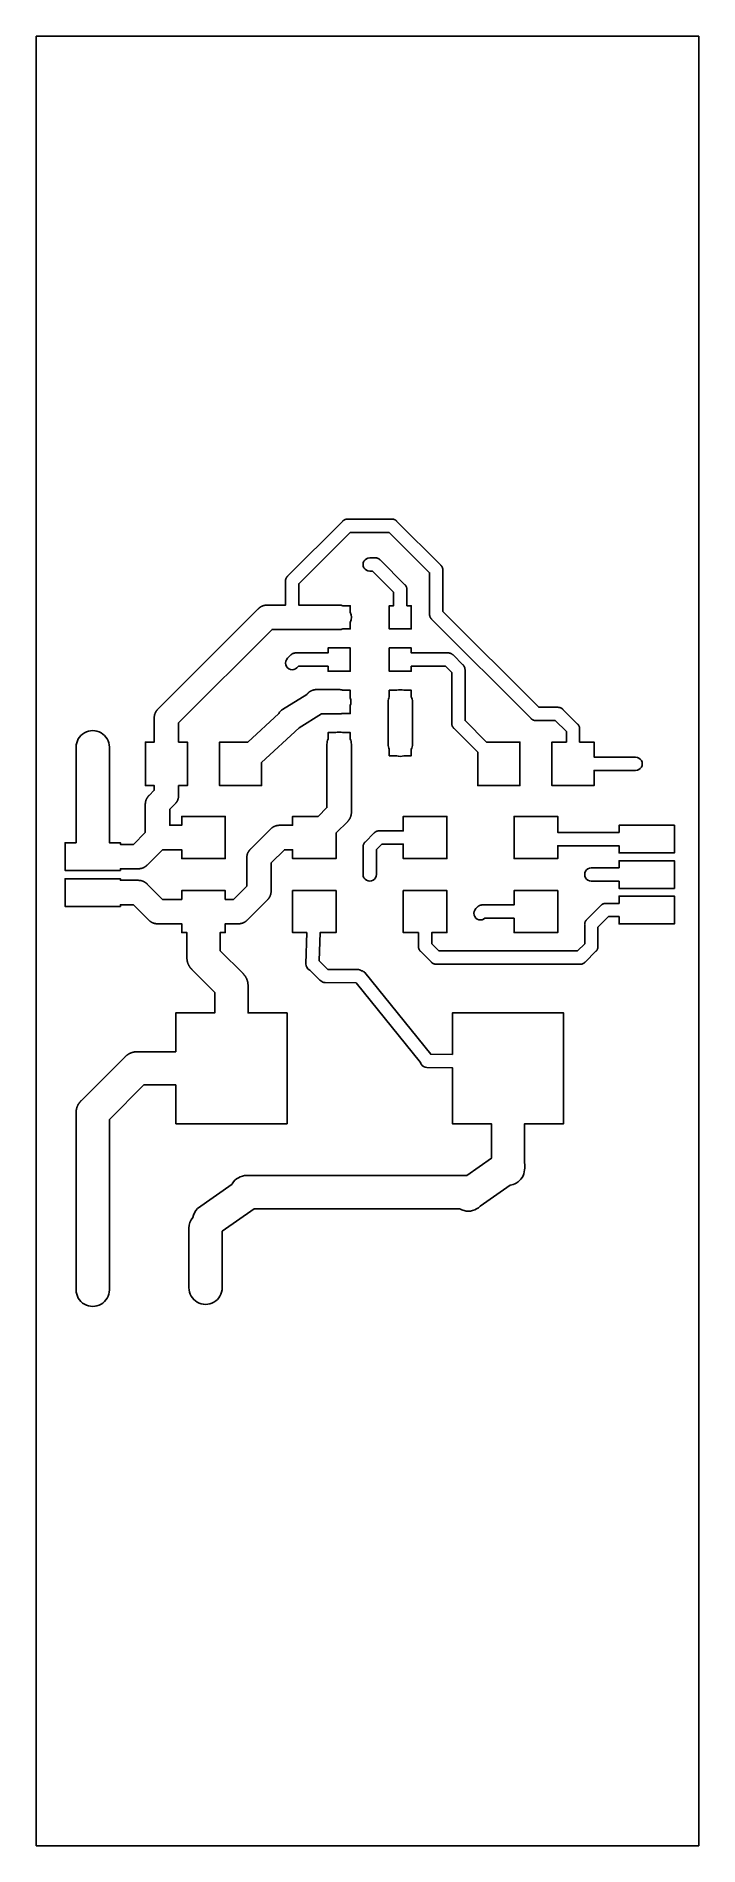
# Model space of a CAD drawing. Extents: x -7.6 to 7.5, y -21.6 to 19.9.
import ezdxf

# ---------------------------------------------------------------- set-up
doc = ezdxf.new("R2010")
doc.units = 0
doc.header["$MEASUREMENT"] = 0
doc.layers.add('TOP_WELDED_LPKF', color=7, linetype='CONTINUOUS')

msp = doc.modelspace()

# ---------------------------------------------------------------- linework, layer by layer
at = {"layer": 'TOP_WELDED_LPKF'}
msp.add_lwpolyline([(-7.6454, -21.6408), (7.5438, -21.6408), (7.5438, 19.8628), (-7.6454, 19.8628), (-7.6454, -21.6408)], close=True, dxfattribs=at)
for points, knots in [([(-1.9304, 7.3614), (-1.9304, 7.3614), (-1.9304, 6.8144), (-1.9304, 6.8144), (-1.9304, 6.8144), (-1.9304, 6.8144), (-2.3511, 6.8144), (-2.3511, 6.8144), (-2.3511, 6.8144), (-2.3511, 6.8144), (-2.355, 6.8144), (-2.355, 6.8144), (-2.355, 6.8144), (-2.355, 6.8144), (-2.3597, 6.8144), (-2.3597, 6.8144), (-2.3597, 6.8144), (-2.3597, 6.8144), (-2.3602, 6.8144), (-2.3602, 6.8144), (-2.3602, 6.8144), (-2.3602, 6.8144), (-2.369, 6.8141), (-2.369, 6.8141), (-2.369, 6.8141), (-2.369, 6.8141), (-2.3693, 6.8141), (-2.3693, 6.8141), (-2.3693, 6.8141), (-2.3693, 6.8141), (-2.3736, 6.8138), (-2.3736, 6.8138), (-2.3736, 6.8138), (-2.3736, 6.8138), (-2.3738, 6.8138), (-2.3738, 6.8138), (-2.3738, 6.8138), (-2.3738, 6.8138), (-2.3828, 6.8131), (-2.3828, 6.8131), (-2.3828, 6.8131), (-2.3828, 6.8131), (-2.3828, 6.813), (-2.3828, 6.813), (-2.3828, 6.813), (-2.3828, 6.813), (-2.3873, 6.8126), (-2.3873, 6.8126), (-2.3873, 6.8126), (-2.3873, 6.8126), (-2.3874, 6.8125), (-2.3874, 6.8125), (-2.3874, 6.8125), (-2.3874, 6.8125), (-2.3918, 6.812), (-2.3918, 6.812), (-2.3918, 6.812), (-2.3918, 6.812), (-2.392, 6.8119), (-2.392, 6.8119), (-2.392, 6.8119), (-2.392, 6.8119), (-2.3963, 6.8114), (-2.3963, 6.8114), (-2.3963, 6.8114), (-2.3963, 6.8114), (-2.3966, 6.8113), (-2.3966, 6.8113), (-2.3966, 6.8113), (-2.3966, 6.8113), (-2.4008, 6.8107), (-2.4008, 6.8107), (-2.4008, 6.8107), (-2.4008, 6.8107), (-2.4011, 6.8106), (-2.4011, 6.8106), (-2.4011, 6.8106), (-2.4011, 6.8106), (-2.4053, 6.8099), (-2.4053, 6.8099), (-2.4053, 6.8099), (-2.4053, 6.8099), (-2.4056, 6.8098), (-2.4056, 6.8098), (-2.4056, 6.8098), (-2.4056, 6.8098), (-2.4141, 6.8081), (-2.4141, 6.8081), (-2.4141, 6.8081), (-2.4141, 6.8081), (-2.4146, 6.808), (-2.4146, 6.808), (-2.4146, 6.808), (-2.4146, 6.808), (-2.4186, 6.8071), (-2.4186, 6.8071), (-2.4186, 6.8071), (-2.4186, 6.8071), (-2.4191, 6.807), (-2.4191, 6.807), (-2.4191, 6.807), (-2.4191, 6.807), (-2.4229, 6.8061), (-2.4229, 6.8061), (-2.4229, 6.8061), (-2.4229, 6.8061), (-2.4235, 6.8059), (-2.4235, 6.8059), (-2.4235, 6.8059), (-2.4235, 6.8059), (-2.4273, 6.8049), (-2.4273, 6.8049), (-2.4273, 6.8049), (-2.4273, 6.8049), (-2.4279, 6.8047), (-2.4279, 6.8047), (-2.4279, 6.8047), (-2.4279, 6.8047), (-2.4317, 6.8037), (-2.4317, 6.8037), (-2.4317, 6.8037), (-2.4317, 6.8037), (-2.4323, 6.8035), (-2.4323, 6.8035), (-2.4323, 6.8035), (-2.4323, 6.8035), (-2.436, 6.8025), (-2.436, 6.8025), (-2.436, 6.8025), (-2.436, 6.8025), (-2.4367, 6.8022), (-2.4367, 6.8022), (-2.4367, 6.8022), (-2.4367, 6.8022), (-2.4403, 6.8011), (-2.4403, 6.8011), (-2.4403, 6.8011), (-2.4403, 6.8011), (-2.441, 6.8008), (-2.441, 6.8008), (-2.441, 6.8008), (-2.441, 6.8008), (-2.4446, 6.7997), (-2.4446, 6.7997), (-2.4446, 6.7997), (-2.4446, 6.7997), (-2.4453, 6.7994), (-2.4453, 6.7994), (-2.4453, 6.7994), (-2.4453, 6.7994), (-2.4489, 6.7982), (-2.4489, 6.7982), (-2.4489, 6.7982), (-2.4489, 6.7982), (-2.4496, 6.7979), (-2.4496, 6.7979), (-2.4496, 6.7979), (-2.4496, 6.7979), (-2.4532, 6.7966), (-2.4532, 6.7966), (-2.4532, 6.7966), (-2.4532, 6.7966), (-2.4538, 6.7963), (-2.4538, 6.7963), (-2.4538, 6.7963), (-2.4538, 6.7963), (-2.4574, 6.795), (-2.4574, 6.795), (-2.4574, 6.795), (-2.4574, 6.795), (-2.4581, 6.7947), (-2.4581, 6.7947), (-2.4581, 6.7947), (-2.4581, 6.7947), (-2.4616, 6.7933), (-2.4616, 6.7933), (-2.4616, 6.7933), (-2.4616, 6.7933), (-2.4623, 6.793), (-2.4623, 6.793), (-2.4623, 6.793), (-2.4623, 6.793), (-2.4699, 6.7897), (-2.4699, 6.7897), (-2.4699, 6.7897), (-2.4699, 6.7897), (-2.4706, 6.7894), (-2.4706, 6.7894), (-2.4706, 6.7894), (-2.4706, 6.7894), (-2.474, 6.7878), (-2.474, 6.7878), (-2.474, 6.7878), (-2.474, 6.7878), (-2.4747, 6.7875), (-2.4747, 6.7875), (-2.4747, 6.7875), (-2.4747, 6.7875), (-2.4781, 6.7859), (-2.4781, 6.7859), (-2.4781, 6.7859), (-2.4781, 6.7859), (-2.4788, 6.7855), (-2.4788, 6.7855), (-2.4788, 6.7855), (-2.4788, 6.7855), (-2.4822, 6.7838), (-2.4822, 6.7838), (-2.4822, 6.7838), (-2.4822, 6.7838), (-2.4828, 6.7834), (-2.4828, 6.7834), (-2.4828, 6.7834), (-2.4828, 6.7834), (-2.4862, 6.7817), (-2.4862, 6.7817), (-2.4862, 6.7817), (-2.4862, 6.7817), (-2.4868, 6.7813), (-2.4868, 6.7813), (-2.4868, 6.7813), (-2.4868, 6.7813), (-2.4902, 6.7796), (-2.4902, 6.7796), (-2.4902, 6.7796), (-2.4902, 6.7796), (-2.4908, 6.7792), (-2.4908, 6.7792), (-2.4908, 6.7792), (-2.4908, 6.7792), (-2.4942, 6.7773), (-2.4942, 6.7773), (-2.4942, 6.7773), (-2.4942, 6.7773), (-2.4947, 6.777), (-2.4947, 6.777), (-2.4947, 6.777), (-2.4947, 6.777), (-2.4981, 6.775), (-2.4981, 6.775), (-2.4981, 6.775), (-2.4981, 6.775), (-2.4986, 6.7747), (-2.4986, 6.7747), (-2.4986, 6.7747), (-2.4986, 6.7747), (-2.502, 6.7726), (-2.502, 6.7726), (-2.502, 6.7726), (-2.502, 6.7726), (-2.5025, 6.7723), (-2.5025, 6.7723), (-2.5025, 6.7723), (-2.5025, 6.7723), (-2.5059, 6.7702), (-2.5059, 6.7702), (-2.5059, 6.7702), (-2.5059, 6.7702), (-2.5063, 6.7699), (-2.5063, 6.7699), (-2.5063, 6.7699), (-2.5063, 6.7699), (-2.5097, 6.7677), (-2.5097, 6.7677), (-2.5097, 6.7677), (-2.5097, 6.7677), (-2.5101, 6.7674), (-2.5101, 6.7674), (-2.5101, 6.7674), (-2.5101, 6.7674), (-2.5135, 6.7651), (-2.5135, 6.7651), (-2.5135, 6.7651), (-2.5135, 6.7651), (-2.5138, 6.7649), (-2.5138, 6.7649), (-2.5138, 6.7649), (-2.5138, 6.7649), (-2.5173, 6.7625), (-2.5173, 6.7625), (-2.5173, 6.7625), (-2.5173, 6.7625), (-2.5175, 6.7623), (-2.5175, 6.7623), (-2.5175, 6.7623), (-2.5175, 6.7623), (-2.521, 6.7598), (-2.521, 6.7598), (-2.521, 6.7598), (-2.521, 6.7598), (-2.5212, 6.7596), (-2.5212, 6.7596), (-2.5212, 6.7596), (-2.5212, 6.7596), (-2.5247, 6.757), (-2.5247, 6.757), (-2.5247, 6.757), (-2.5247, 6.757), (-2.5248, 6.7569), (-2.5248, 6.7569), (-2.5248, 6.7569), (-2.5248, 6.7569), (-2.5283, 6.7542), (-2.5283, 6.7542), (-2.5283, 6.7542), (-2.5283, 6.7542), (-2.5284, 6.7541), (-2.5284, 6.7541), (-2.5284, 6.7541), (-2.5284, 6.7541), (-2.5319, 6.7513), (-2.5319, 6.7513), (-2.5319, 6.7513), (-2.5319, 6.7513), (-2.5319, 6.7512), (-2.5319, 6.7512), (-2.5319, 6.7512), (-2.5319, 6.7512), (-2.5387, 6.7456), (-2.5387, 6.7456), (-2.5387, 6.7456), (-2.5387, 6.7456), (-2.5389, 6.7454), (-2.5389, 6.7454), (-2.5389, 6.7454), (-2.5389, 6.7454), (-2.539, 6.7453), (-2.539, 6.7453), (-2.539, 6.7453), (-2.539, 6.7453), (-2.5423, 6.7424), (-2.5423, 6.7424), (-2.5423, 6.7424), (-2.5423, 6.7424), (-2.5425, 6.7422), (-2.5425, 6.7422), (-2.5425, 6.7422), (-2.5425, 6.7422), (-2.5456, 6.7393), (-2.5456, 6.7393), (-2.5456, 6.7393), (-2.5456, 6.7393), (-2.5459, 6.7391), (-2.5459, 6.7391), (-2.5459, 6.7391), (-2.5459, 6.7391), (-2.5489, 6.7362), (-2.5489, 6.7362), (-2.5489, 6.7362), (-2.5489, 6.7362), (-2.5493, 6.7359), (-2.5493, 6.7359), (-2.5493, 6.7359), (-2.5493, 6.7359), (-2.5522, 6.733), (-2.5522, 6.733), (-2.5522, 6.733), (-2.5522, 6.733), (-2.5526, 6.7326), (-2.5526, 6.7326), (-2.5526, 6.7326), (-2.5526, 6.7326), (-2.5554, 6.7297), (-2.5554, 6.7297), (-2.5554, 6.7297), (-2.5554, 6.7297), (-4.8547, 4.4304), (-4.8547, 4.4304), (-4.8547, 4.4304), (-4.8547, 4.4304), (-4.8576, 4.4276), (-4.8576, 4.4276), (-4.8576, 4.4276), (-4.8576, 4.4276), (-4.858, 4.4272), (-4.858, 4.4272), (-4.858, 4.4272), (-4.858, 4.4272), (-4.8609, 4.4243), (-4.8609, 4.4243), (-4.8609, 4.4243), (-4.8609, 4.4243), (-4.8612, 4.4239), (-4.8612, 4.4239), (-4.8612, 4.4239), (-4.8612, 4.4239), (-4.8641, 4.4209), (-4.8641, 4.4209), (-4.8641, 4.4209), (-4.8641, 4.4209), (-4.8643, 4.4206), (-4.8643, 4.4206), (-4.8643, 4.4206), (-4.8643, 4.4206), (-4.8672, 4.4175), (-4.8672, 4.4175), (-4.8672, 4.4175), (-4.8672, 4.4175), (-4.8674, 4.4173), (-4.8674, 4.4173), (-4.8674, 4.4173), (-4.8674, 4.4173), (-4.8703, 4.414), (-4.8703, 4.414), (-4.8703, 4.414), (-4.8703, 4.414), (-4.8704, 4.4139), (-4.8704, 4.4139), (-4.8704, 4.4139), (-4.8704, 4.4139), (-4.8706, 4.4137), (-4.8706, 4.4137), (-4.8706, 4.4137), (-4.8706, 4.4137), (-4.8762, 4.4069), (-4.8762, 4.4069), (-4.8762, 4.4069), (-4.8762, 4.4069), (-4.8763, 4.4069), (-4.8763, 4.4069), (-4.8763, 4.4069), (-4.8763, 4.4069), (-4.8791, 4.4034), (-4.8791, 4.4034), (-4.8791, 4.4034), (-4.8791, 4.4034), (-4.8792, 4.4033), (-4.8792, 4.4033), (-4.8792, 4.4033), (-4.8792, 4.4033), (-4.8819, 4.3998), (-4.8819, 4.3998), (-4.8819, 4.3998), (-4.8819, 4.3998), (-4.882, 4.3997), (-4.882, 4.3997), (-4.882, 4.3997), (-4.882, 4.3997), (-4.8846, 4.3962), (-4.8846, 4.3962), (-4.8846, 4.3962), (-4.8846, 4.3962), (-4.8848, 4.396), (-4.8848, 4.396), (-4.8848, 4.396), (-4.8848, 4.396), (-4.8873, 4.3925), (-4.8873, 4.3925), (-4.8873, 4.3925), (-4.8873, 4.3925), (-4.8875, 4.3923), (-4.8875, 4.3923), (-4.8875, 4.3923), (-4.8875, 4.3923), (-4.8899, 4.3888), (-4.8899, 4.3888), (-4.8899, 4.3888), (-4.8899, 4.3888), (-4.8901, 4.3885), (-4.8901, 4.3885), (-4.8901, 4.3885), (-4.8901, 4.3885), (-4.8924, 4.3851), (-4.8924, 4.3851), (-4.8924, 4.3851), (-4.8924, 4.3851), (-4.8927, 4.3847), (-4.8927, 4.3847), (-4.8927, 4.3847), (-4.8927, 4.3847), (-4.8949, 4.3813), (-4.8949, 4.3813), (-4.8949, 4.3813), (-4.8949, 4.3813), (-4.8952, 4.3809), (-4.8952, 4.3809), (-4.8952, 4.3809), (-4.8952, 4.3809), (-4.8973, 4.3775), (-4.8973, 4.3775), (-4.8973, 4.3775), (-4.8973, 4.3775), (-4.8976, 4.377), (-4.8976, 4.377), (-4.8976, 4.377), (-4.8976, 4.377), (-4.8997, 4.3736), (-4.8997, 4.3736), (-4.8997, 4.3736), (-4.8997, 4.3736), (-4.9, 4.3731), (-4.9, 4.3731), (-4.9, 4.3731), (-4.9, 4.3731), (-4.902, 4.3697), (-4.902, 4.3697), (-4.902, 4.3697), (-4.902, 4.3697), (-4.9023, 4.3692), (-4.9023, 4.3692), (-4.9023, 4.3692), (-4.9023, 4.3692), (-4.9042, 4.3658), (-4.9042, 4.3658), (-4.9042, 4.3658), (-4.9042, 4.3658), (-4.9046, 4.3652), (-4.9046, 4.3652), (-4.9046, 4.3652), (-4.9046, 4.3652), (-4.9063, 4.3618), (-4.9063, 4.3618), (-4.9063, 4.3618), (-4.9063, 4.3618), (-4.9067, 4.3612), (-4.9067, 4.3612), (-4.9067, 4.3612), (-4.9067, 4.3612), (-4.9084, 4.3578), (-4.9084, 4.3578), (-4.9084, 4.3578), (-4.9084, 4.3578), (-4.9088, 4.3572), (-4.9088, 4.3572), (-4.9088, 4.3572), (-4.9088, 4.3572), (-4.9105, 4.3538), (-4.9105, 4.3538), (-4.9105, 4.3538), (-4.9105, 4.3538), (-4.9109, 4.3531), (-4.9109, 4.3531), (-4.9109, 4.3531), (-4.9109, 4.3531), (-4.9125, 4.3497), (-4.9125, 4.3497), (-4.9125, 4.3497), (-4.9125, 4.3497), (-4.9128, 4.349), (-4.9128, 4.349), (-4.9128, 4.349), (-4.9128, 4.349), (-4.9144, 4.3456), (-4.9144, 4.3456), (-4.9144, 4.3456), (-4.9144, 4.3456), (-4.9147, 4.3449), (-4.9147, 4.3449), (-4.9147, 4.3449), (-4.9147, 4.3449), (-4.918, 4.3373), (-4.918, 4.3373), (-4.918, 4.3373), (-4.918, 4.3373), (-4.9183, 4.3366), (-4.9183, 4.3366), (-4.9183, 4.3366), (-4.9183, 4.3366), (-4.9197, 4.3331), (-4.9197, 4.3331), (-4.9197, 4.3331), (-4.9197, 4.3331), (-4.92, 4.3324), (-4.92, 4.3324), (-4.92, 4.3324), (-4.92, 4.3324), (-4.9213, 4.3288), (-4.9213, 4.3288), (-4.9213, 4.3288), (-4.9213, 4.3288), (-4.9216, 4.3282), (-4.9216, 4.3282), (-4.9216, 4.3282), (-4.9216, 4.3282), (-4.9229, 4.3246), (-4.9229, 4.3246), (-4.9229, 4.3246), (-4.9229, 4.3246), (-4.9232, 4.3239), (-4.9232, 4.3239), (-4.9232, 4.3239), (-4.9232, 4.3239), (-4.9244, 4.3203), (-4.9244, 4.3203), (-4.9244, 4.3203), (-4.9244, 4.3203), (-4.9247, 4.3196), (-4.9247, 4.3196), (-4.9247, 4.3196), (-4.9247, 4.3196), (-4.9258, 4.316), (-4.9258, 4.316), (-4.9258, 4.316), (-4.9258, 4.316), (-4.9261, 4.3153), (-4.9261, 4.3153), (-4.9261, 4.3153), (-4.9261, 4.3153), (-4.9272, 4.3117), (-4.9272, 4.3117), (-4.9272, 4.3117), (-4.9272, 4.3117), (-4.9275, 4.311), (-4.9275, 4.311), (-4.9275, 4.311), (-4.9275, 4.311), (-4.9285, 4.3073), (-4.9285, 4.3073), (-4.9285, 4.3073), (-4.9285, 4.3073), (-4.9287, 4.3067), (-4.9287, 4.3067), (-4.9287, 4.3067), (-4.9287, 4.3067), (-4.9297, 4.3029), (-4.9297, 4.3029), (-4.9297, 4.3029), (-4.9297, 4.3029), (-4.9299, 4.3023), (-4.9299, 4.3023), (-4.9299, 4.3023), (-4.9299, 4.3023), (-4.9309, 4.2985), (-4.9309, 4.2985), (-4.9309, 4.2985), (-4.9309, 4.2985), (-4.9311, 4.2979), (-4.9311, 4.2979), (-4.9311, 4.2979), (-4.9311, 4.2979), (-4.932, 4.2941), (-4.932, 4.2941), (-4.932, 4.2941), (-4.932, 4.2941), (-4.9321, 4.2936), (-4.9321, 4.2936), (-4.9321, 4.2936), (-4.9321, 4.2936), (-4.933, 4.2896), (-4.933, 4.2896), (-4.933, 4.2896), (-4.933, 4.2896), (-4.9331, 4.2891), (-4.9331, 4.2891), (-4.9331, 4.2891), (-4.9331, 4.2891), (-4.9348, 4.2806), (-4.9348, 4.2806), (-4.9348, 4.2806), (-4.9348, 4.2806), (-4.9349, 4.2803), (-4.9349, 4.2803), (-4.9349, 4.2803), (-4.9349, 4.2803), (-4.9356, 4.2761), (-4.9356, 4.2761), (-4.9356, 4.2761), (-4.9356, 4.2761), (-4.9357, 4.2758), (-4.9357, 4.2758), (-4.9357, 4.2758), (-4.9357, 4.2758), (-4.9363, 4.2716), (-4.9363, 4.2716), (-4.9363, 4.2716), (-4.9363, 4.2716), (-4.9364, 4.2713), (-4.9364, 4.2713), (-4.9364, 4.2713), (-4.9364, 4.2713), (-4.9369, 4.267), (-4.9369, 4.267), (-4.9369, 4.267), (-4.9369, 4.267), (-4.937, 4.2668), (-4.937, 4.2668), (-4.937, 4.2668), (-4.937, 4.2668), (-4.9375, 4.2624), (-4.9375, 4.2624), (-4.9375, 4.2624), (-4.9375, 4.2624), (-4.9376, 4.2623), (-4.9376, 4.2623), (-4.9376, 4.2623), (-4.9376, 4.2623), (-4.938, 4.2578), (-4.938, 4.2578), (-4.938, 4.2578), (-4.938, 4.2578), (-4.9381, 4.2578), (-4.9381, 4.2578), (-4.9381, 4.2578), (-4.9381, 4.2578), (-4.9388, 4.2488), (-4.9388, 4.2488), (-4.9388, 4.2488), (-4.9388, 4.2488), (-4.9388, 4.2486), (-4.9388, 4.2486), (-4.9388, 4.2486), (-4.9388, 4.2486), (-4.9391, 4.2443), (-4.9391, 4.2443), (-4.9391, 4.2443), (-4.9391, 4.2443), (-4.9391, 4.244), (-4.9391, 4.244), (-4.9391, 4.244), (-4.9391, 4.244), (-4.9394, 4.2352), (-4.9394, 4.2352), (-4.9394, 4.2352), (-4.9394, 4.2352), (-4.9394, 4.2347), (-4.9394, 4.2347), (-4.9394, 4.2347), (-4.9394, 4.2347), (-4.9394, 4.23), (-4.9394, 4.23), (-4.9394, 4.23), (-4.9394, 4.23), (-4.9394, 4.2261), (-4.9394, 4.2261), (-4.9394, 4.2261), (-4.9394, 4.2261), (-4.9394, 3.675), (-4.9394, 3.675), (-4.9394, 3.675), (-4.9394, 3.675), (-5.1426, 3.675), (-5.1426, 3.675), (-5.1426, 3.675), (-5.1426, 3.675), (-5.1426, 2.675), (-5.1426, 2.675), (-5.1426, 2.675), (-5.1426, 2.675), (-4.9394, 2.675), (-4.9394, 2.675), (-4.9394, 2.675), (-4.9394, 2.675), (-4.9394, 2.5678), (-4.9394, 2.5678), (-4.9394, 2.5678), (-4.9394, 2.5678), (-5.0597, 2.4474), (-5.0597, 2.4474), (-5.0597, 2.4474), (-5.0597, 2.4474), (-5.0626, 2.4446), (-5.0626, 2.4446), (-5.0626, 2.4446), (-5.0626, 2.4446), (-5.063, 2.4442), (-5.063, 2.4442), (-5.063, 2.4442), (-5.063, 2.4442), (-5.0659, 2.4413), (-5.0659, 2.4413), (-5.0659, 2.4413), (-5.0659, 2.4413), (-5.0662, 2.4409), (-5.0662, 2.4409), (-5.0662, 2.4409), (-5.0662, 2.4409), (-5.0691, 2.4379), (-5.0691, 2.4379), (-5.0691, 2.4379), (-5.0691, 2.4379), (-5.0693, 2.4376), (-5.0693, 2.4376), (-5.0693, 2.4376), (-5.0693, 2.4376), (-5.0722, 2.4345), (-5.0722, 2.4345), (-5.0722, 2.4345), (-5.0722, 2.4345), (-5.0724, 2.4343), (-5.0724, 2.4343), (-5.0724, 2.4343), (-5.0724, 2.4343), (-5.0753, 2.431), (-5.0753, 2.431), (-5.0753, 2.431), (-5.0753, 2.431), (-5.0754, 2.4309), (-5.0754, 2.4309), (-5.0754, 2.4309), (-5.0754, 2.4309), (-5.0756, 2.4307), (-5.0756, 2.4307), (-5.0756, 2.4307), (-5.0756, 2.4307), (-5.0812, 2.4239), (-5.0812, 2.4239), (-5.0812, 2.4239), (-5.0812, 2.4239), (-5.0813, 2.4239), (-5.0813, 2.4239), (-5.0813, 2.4239), (-5.0813, 2.4239), (-5.0841, 2.4204), (-5.0841, 2.4204), (-5.0841, 2.4204), (-5.0841, 2.4204), (-5.0842, 2.4203), (-5.0842, 2.4203), (-5.0842, 2.4203), (-5.0842, 2.4203), (-5.0869, 2.4168), (-5.0869, 2.4168), (-5.0869, 2.4168), (-5.0869, 2.4168), (-5.087, 2.4167), (-5.087, 2.4167), (-5.087, 2.4167), (-5.087, 2.4167), (-5.0896, 2.4132), (-5.0896, 2.4132), (-5.0896, 2.4132), (-5.0896, 2.4132), (-5.0898, 2.413), (-5.0898, 2.413), (-5.0898, 2.413), (-5.0898, 2.413), (-5.0923, 2.4095), (-5.0923, 2.4095), (-5.0923, 2.4095), (-5.0923, 2.4095), (-5.0925, 2.4093), (-5.0925, 2.4093), (-5.0925, 2.4093), (-5.0925, 2.4093), (-5.0949, 2.4058), (-5.0949, 2.4058), (-5.0949, 2.4058), (-5.0949, 2.4058), (-5.0951, 2.4055), (-5.0951, 2.4055), (-5.0951, 2.4055), (-5.0951, 2.4055), (-5.0974, 2.4021), (-5.0974, 2.4021), (-5.0974, 2.4021), (-5.0974, 2.4021), (-5.0977, 2.4017), (-5.0977, 2.4017), (-5.0977, 2.4017), (-5.0977, 2.4017), (-5.0999, 2.3983), (-5.0999, 2.3983), (-5.0999, 2.3983), (-5.0999, 2.3983), (-5.1002, 2.3979), (-5.1002, 2.3979), (-5.1002, 2.3979), (-5.1002, 2.3979), (-5.1023, 2.3945), (-5.1023, 2.3945), (-5.1023, 2.3945), (-5.1023, 2.3945), (-5.1026, 2.394), (-5.1026, 2.394), (-5.1026, 2.394), (-5.1026, 2.394), (-5.1047, 2.3906), (-5.1047, 2.3906), (-5.1047, 2.3906), (-5.1047, 2.3906), (-5.105, 2.3901), (-5.105, 2.3901), (-5.105, 2.3901), (-5.105, 2.3901), (-5.107, 2.3867), (-5.107, 2.3867), (-5.107, 2.3867), (-5.107, 2.3867), (-5.1073, 2.3862), (-5.1073, 2.3862), (-5.1073, 2.3862), (-5.1073, 2.3862), (-5.1092, 2.3828), (-5.1092, 2.3828), (-5.1092, 2.3828), (-5.1092, 2.3828), (-5.1096, 2.3822), (-5.1096, 2.3822), (-5.1096, 2.3822), (-5.1096, 2.3822), (-5.1113, 2.3788), (-5.1113, 2.3788), (-5.1113, 2.3788), (-5.1113, 2.3788), (-5.1117, 2.3782), (-5.1117, 2.3782), (-5.1117, 2.3782), (-5.1117, 2.3782), (-5.1134, 2.3748), (-5.1134, 2.3748), (-5.1134, 2.3748), (-5.1134, 2.3748), (-5.1138, 2.3742), (-5.1138, 2.3742), (-5.1138, 2.3742), (-5.1138, 2.3742), (-5.1155, 2.3708), (-5.1155, 2.3708), (-5.1155, 2.3708), (-5.1155, 2.3708), (-5.1159, 2.3701), (-5.1159, 2.3701), (-5.1159, 2.3701), (-5.1159, 2.3701), (-5.1175, 2.3667), (-5.1175, 2.3667), (-5.1175, 2.3667), (-5.1175, 2.3667), (-5.1178, 2.366), (-5.1178, 2.366), (-5.1178, 2.366), (-5.1178, 2.366), (-5.1194, 2.3626), (-5.1194, 2.3626), (-5.1194, 2.3626), (-5.1194, 2.3626), (-5.1197, 2.3619), (-5.1197, 2.3619), (-5.1197, 2.3619), (-5.1197, 2.3619), (-5.123, 2.3543), (-5.123, 2.3543), (-5.123, 2.3543), (-5.123, 2.3543), (-5.1233, 2.3536), (-5.1233, 2.3536), (-5.1233, 2.3536), (-5.1233, 2.3536), (-5.1247, 2.3501), (-5.1247, 2.3501), (-5.1247, 2.3501), (-5.1247, 2.3501), (-5.125, 2.3494), (-5.125, 2.3494), (-5.125, 2.3494), (-5.125, 2.3494), (-5.1263, 2.3458), (-5.1263, 2.3458), (-5.1263, 2.3458), (-5.1263, 2.3458), (-5.1266, 2.3452), (-5.1266, 2.3452), (-5.1266, 2.3452), (-5.1266, 2.3452), (-5.1279, 2.3416), (-5.1279, 2.3416), (-5.1279, 2.3416), (-5.1279, 2.3416), (-5.1282, 2.3409), (-5.1282, 2.3409), (-5.1282, 2.3409), (-5.1282, 2.3409), (-5.1294, 2.3373), (-5.1294, 2.3373), (-5.1294, 2.3373), (-5.1294, 2.3373), (-5.1297, 2.3366), (-5.1297, 2.3366), (-5.1297, 2.3366), (-5.1297, 2.3366), (-5.1308, 2.333), (-5.1308, 2.333), (-5.1308, 2.333), (-5.1308, 2.333), (-5.1311, 2.3323), (-5.1311, 2.3323), (-5.1311, 2.3323), (-5.1311, 2.3323), (-5.1322, 2.3287), (-5.1322, 2.3287), (-5.1322, 2.3287), (-5.1322, 2.3287), (-5.1325, 2.328), (-5.1325, 2.328), (-5.1325, 2.328), (-5.1325, 2.328), (-5.1335, 2.3243), (-5.1335, 2.3243), (-5.1335, 2.3243), (-5.1335, 2.3243), (-5.1337, 2.3237), (-5.1337, 2.3237), (-5.1337, 2.3237), (-5.1337, 2.3237), (-5.1347, 2.3199), (-5.1347, 2.3199), (-5.1347, 2.3199), (-5.1347, 2.3199), (-5.1349, 2.3193), (-5.1349, 2.3193), (-5.1349, 2.3193), (-5.1349, 2.3193), (-5.1359, 2.3155), (-5.1359, 2.3155), (-5.1359, 2.3155), (-5.1359, 2.3155), (-5.1361, 2.3149), (-5.1361, 2.3149), (-5.1361, 2.3149), (-5.1361, 2.3149), (-5.137, 2.3111), (-5.137, 2.3111), (-5.137, 2.3111), (-5.137, 2.3111), (-5.1371, 2.3106), (-5.1371, 2.3106), (-5.1371, 2.3106), (-5.1371, 2.3106), (-5.138, 2.3066), (-5.138, 2.3066), (-5.138, 2.3066), (-5.138, 2.3066), (-5.1381, 2.3061), (-5.1381, 2.3061), (-5.1381, 2.3061), (-5.1381, 2.3061), (-5.1398, 2.2976), (-5.1398, 2.2976), (-5.1398, 2.2976), (-5.1398, 2.2976), (-5.1399, 2.2973), (-5.1399, 2.2973), (-5.1399, 2.2973), (-5.1399, 2.2973), (-5.1406, 2.2931), (-5.1406, 2.2931), (-5.1406, 2.2931), (-5.1406, 2.2931), (-5.1407, 2.2928), (-5.1407, 2.2928), (-5.1407, 2.2928), (-5.1407, 2.2928), (-5.1413, 2.2886), (-5.1413, 2.2886), (-5.1413, 2.2886), (-5.1413, 2.2886), (-5.1414, 2.2883), (-5.1414, 2.2883), (-5.1414, 2.2883), (-5.1414, 2.2883), (-5.1419, 2.284), (-5.1419, 2.284), (-5.1419, 2.284), (-5.1419, 2.284), (-5.142, 2.2838), (-5.142, 2.2838), (-5.142, 2.2838), (-5.142, 2.2838), (-5.1425, 2.2794), (-5.1425, 2.2794), (-5.1425, 2.2794), (-5.1425, 2.2794), (-5.1426, 2.2793), (-5.1426, 2.2793), (-5.1426, 2.2793), (-5.1426, 2.2793), (-5.143, 2.2748), (-5.143, 2.2748), (-5.143, 2.2748), (-5.143, 2.2748), (-5.1431, 2.2748), (-5.1431, 2.2748), (-5.1431, 2.2748), (-5.1431, 2.2748), (-5.1438, 2.2658), (-5.1438, 2.2658), (-5.1438, 2.2658), (-5.1438, 2.2658), (-5.1438, 2.2656), (-5.1438, 2.2656), (-5.1438, 2.2656), (-5.1438, 2.2656), (-5.1441, 2.2613), (-5.1441, 2.2613), (-5.1441, 2.2613), (-5.1441, 2.2613), (-5.1441, 2.261), (-5.1441, 2.261), (-5.1441, 2.261), (-5.1441, 2.261), (-5.1444, 2.2522), (-5.1444, 2.2522), (-5.1444, 2.2522), (-5.1444, 2.2522), (-5.1444, 2.2517), (-5.1444, 2.2517), (-5.1444, 2.2517), (-5.1444, 2.2517), (-5.1444, 2.247), (-5.1444, 2.247), (-5.1444, 2.247), (-5.1444, 2.247), (-5.1444, 2.2431), (-5.1444, 2.2431), (-5.1444, 2.2431), (-5.1444, 2.2431), (-5.1444, 1.6007), (-5.1444, 1.6007), (-5.1444, 1.6007), (-5.1444, 1.6007), (-5.4189, 1.3263), (-5.4189, 1.3263), (-5.4189, 1.3263), (-5.4189, 1.3263), (-5.715, 1.3263), (-5.715, 1.3263), (-5.715, 1.3263), (-5.715, 1.3263), (-5.715, 1.3644), (-5.715, 1.3644), (-5.715, 1.3644), (-5.715, 1.3644), (-5.969, 1.3644), (-5.969, 1.3644), (-5.969, 1.3644), (-5.969, 1.3644), (-5.969, 2.54), (-5.969, 2.54), (-5.969, 2.54), (-5.969, 2.54), (-5.969, 3.556), (-5.969, 3.556), (-5.969, 3.556), (-5.969, 3.6921), (-6.0416, 3.8179), (-6.1595, 3.886), (-6.1595, 3.886), (-6.2774, 3.954), (-6.4226, 3.954), (-6.5405, 3.886), (-6.5405, 3.886), (-6.6584, 3.8179), (-6.731, 3.6921), (-6.731, 3.556), (-6.731, 3.556), (-6.731, 3.556), (-6.731, 2.54), (-6.731, 2.54), (-6.731, 2.54), (-6.731, 2.54), (-6.731, 1.3644), (-6.731, 1.3644), (-6.731, 1.3644), (-6.731, 1.3644), (-6.985, 1.3644), (-6.985, 1.3644), (-6.985, 1.3644), (-6.985, 1.3644), (-6.985, 0.7294), (-6.985, 0.7294), (-6.985, 0.7294), (-6.985, 0.7294), (-5.715, 0.7294), (-5.715, 0.7294), (-5.715, 0.7294), (-5.715, 0.7294), (-5.715, 0.7675), (-5.715, 0.7675), (-5.715, 0.7675), (-5.715, 0.7675), (-5.307, 0.7675), (-5.307, 0.7675), (-5.307, 0.7675), (-5.307, 0.7675), (-5.3031, 0.7675), (-5.3031, 0.7675), (-5.3031, 0.7675), (-5.3031, 0.7675), (-5.2984, 0.7675), (-5.2984, 0.7675), (-5.2984, 0.7675), (-5.2984, 0.7675), (-5.2979, 0.7675), (-5.2979, 0.7675), (-5.2979, 0.7675), (-5.2979, 0.7675), (-5.2891, 0.7678), (-5.2891, 0.7678), (-5.2891, 0.7678), (-5.2891, 0.7678), (-5.2888, 0.7678), (-5.2888, 0.7678), (-5.2888, 0.7678), (-5.2888, 0.7678), (-5.2845, 0.7681), (-5.2845, 0.7681), (-5.2845, 0.7681), (-5.2845, 0.7681), (-5.2843, 0.7681), (-5.2843, 0.7681), (-5.2843, 0.7681), (-5.2843, 0.7681), (-5.2753, 0.7688), (-5.2753, 0.7688), (-5.2753, 0.7688), (-5.2753, 0.7688), (-5.2753, 0.7689), (-5.2753, 0.7689), (-5.2753, 0.7689), (-5.2753, 0.7689), (-5.2708, 0.7693), (-5.2708, 0.7693), (-5.2708, 0.7693), (-5.2708, 0.7693), (-5.2707, 0.7694), (-5.2707, 0.7694), (-5.2707, 0.7694), (-5.2707, 0.7694), (-5.2663, 0.7699), (-5.2663, 0.7699), (-5.2663, 0.7699), (-5.2663, 0.7699), (-5.2661, 0.77), (-5.2661, 0.77), (-5.2661, 0.77), (-5.2661, 0.77), (-5.2618, 0.7705), (-5.2618, 0.7705), (-5.2618, 0.7705), (-5.2618, 0.7705), (-5.2615, 0.7706), (-5.2615, 0.7706), (-5.2615, 0.7706), (-5.2615, 0.7706), (-5.2573, 0.7712), (-5.2573, 0.7712), (-5.2573, 0.7712), (-5.2573, 0.7712), (-5.257, 0.7713), (-5.257, 0.7713), (-5.257, 0.7713), (-5.257, 0.7713), (-5.2528, 0.772), (-5.2528, 0.772), (-5.2528, 0.772), (-5.2528, 0.772), (-5.2525, 0.7721), (-5.2525, 0.7721), (-5.2525, 0.7721), (-5.2525, 0.7721), (-5.244, 0.7738), (-5.244, 0.7738), (-5.244, 0.7738), (-5.244, 0.7738), (-5.2435, 0.7739), (-5.2435, 0.7739), (-5.2435, 0.7739), (-5.2435, 0.7739), (-5.2395, 0.7748), (-5.2395, 0.7748), (-5.2395, 0.7748), (-5.2395, 0.7748), (-5.239, 0.7749), (-5.239, 0.7749), (-5.239, 0.7749), (-5.239, 0.7749), (-5.2352, 0.7758), (-5.2352, 0.7758), (-5.2352, 0.7758), (-5.2352, 0.7758), (-5.2346, 0.776), (-5.2346, 0.776), (-5.2346, 0.776), (-5.2346, 0.776), (-5.2308, 0.777), (-5.2308, 0.777), (-5.2308, 0.777), (-5.2308, 0.777), (-5.2302, 0.7772), (-5.2302, 0.7772), (-5.2302, 0.7772), (-5.2302, 0.7772), (-5.2264, 0.7782), (-5.2264, 0.7782), (-5.2264, 0.7782), (-5.2264, 0.7782), (-5.2258, 0.7784), (-5.2258, 0.7784), (-5.2258, 0.7784), (-5.2258, 0.7784), (-5.2221, 0.7794), (-5.2221, 0.7794), (-5.2221, 0.7794), (-5.2221, 0.7794), (-5.2214, 0.7797), (-5.2214, 0.7797), (-5.2214, 0.7797), (-5.2214, 0.7797), (-5.2178, 0.7808), (-5.2178, 0.7808), (-5.2178, 0.7808), (-5.2178, 0.7808), (-5.2171, 0.7811), (-5.2171, 0.7811), (-5.2171, 0.7811), (-5.2171, 0.7811), (-5.2135, 0.7822), (-5.2135, 0.7822), (-5.2135, 0.7822), (-5.2135, 0.7822), (-5.2128, 0.7825), (-5.2128, 0.7825), (-5.2128, 0.7825), (-5.2128, 0.7825), (-5.2092, 0.7837), (-5.2092, 0.7837), (-5.2092, 0.7837), (-5.2092, 0.7837), (-5.2085, 0.784), (-5.2085, 0.784), (-5.2085, 0.784), (-5.2085, 0.784), (-5.2049, 0.7853), (-5.2049, 0.7853), (-5.2049, 0.7853), (-5.2049, 0.7853), (-5.2043, 0.7856), (-5.2043, 0.7856), (-5.2043, 0.7856), (-5.2043, 0.7856), (-5.2007, 0.7869), (-5.2007, 0.7869), (-5.2007, 0.7869), (-5.2007, 0.7869), (-5.2, 0.7872), (-5.2, 0.7872), (-5.2, 0.7872), (-5.2, 0.7872), (-5.1965, 0.7886), (-5.1965, 0.7886), (-5.1965, 0.7886), (-5.1965, 0.7886), (-5.1958, 0.7889), (-5.1958, 0.7889), (-5.1958, 0.7889), (-5.1958, 0.7889), (-5.1882, 0.7922), (-5.1882, 0.7922), (-5.1882, 0.7922), (-5.1882, 0.7922), (-5.1875, 0.7925), (-5.1875, 0.7925), (-5.1875, 0.7925), (-5.1875, 0.7925), (-5.1841, 0.7941), (-5.1841, 0.7941), (-5.1841, 0.7941), (-5.1841, 0.7941), (-5.1834, 0.7944), (-5.1834, 0.7944), (-5.1834, 0.7944), (-5.1834, 0.7944), (-5.18, 0.796), (-5.18, 0.796), (-5.18, 0.796), (-5.18, 0.796), (-5.1793, 0.7964), (-5.1793, 0.7964), (-5.1793, 0.7964), (-5.1793, 0.7964), (-5.1759, 0.7981), (-5.1759, 0.7981), (-5.1759, 0.7981), (-5.1759, 0.7981), (-5.1753, 0.7985), (-5.1753, 0.7985), (-5.1753, 0.7985), (-5.1753, 0.7985), (-5.1719, 0.8002), (-5.1719, 0.8002), (-5.1719, 0.8002), (-5.1719, 0.8002), (-5.1713, 0.8006), (-5.1713, 0.8006), (-5.1713, 0.8006), (-5.1713, 0.8006), (-5.1679, 0.8023), (-5.1679, 0.8023), (-5.1679, 0.8023), (-5.1679, 0.8023), (-5.1673, 0.8027), (-5.1673, 0.8027), (-5.1673, 0.8027), (-5.1673, 0.8027), (-5.1639, 0.8046), (-5.1639, 0.8046), (-5.1639, 0.8046), (-5.1639, 0.8046), (-5.1634, 0.805), (-5.1634, 0.805), (-5.1634, 0.805), (-5.1634, 0.805), (-5.16, 0.8069), (-5.16, 0.8069), (-5.16, 0.8069), (-5.16, 0.8069), (-5.1595, 0.8072), (-5.1595, 0.8072), (-5.1595, 0.8072), (-5.1595, 0.8072), (-5.1561, 0.8093), (-5.1561, 0.8093), (-5.1561, 0.8093), (-5.1561, 0.8093), (-5.1556, 0.8096), (-5.1556, 0.8096), (-5.1556, 0.8096), (-5.1556, 0.8096), (-5.1522, 0.8117), (-5.1522, 0.8117), (-5.1522, 0.8117), (-5.1522, 0.8117), (-5.1518, 0.812), (-5.1518, 0.812), (-5.1518, 0.812), (-5.1518, 0.812), (-5.1484, 0.8142), (-5.1484, 0.8142), (-5.1484, 0.8142), (-5.1484, 0.8142), (-5.148, 0.8145), (-5.148, 0.8145), (-5.148, 0.8145), (-5.148, 0.8145), (-5.1446, 0.8168), (-5.1446, 0.8168), (-5.1446, 0.8168), (-5.1446, 0.8168), (-5.1443, 0.817), (-5.1443, 0.817), (-5.1443, 0.817), (-5.1443, 0.817), (-5.1408, 0.8194), (-5.1408, 0.8194), (-5.1408, 0.8194), (-5.1408, 0.8194), (-5.1406, 0.8196), (-5.1406, 0.8196), (-5.1406, 0.8196), (-5.1406, 0.8196), (-5.1371, 0.8221), (-5.1371, 0.8221), (-5.1371, 0.8221), (-5.1371, 0.8221), (-5.1369, 0.8223), (-5.1369, 0.8223), (-5.1369, 0.8223), (-5.1369, 0.8223), (-5.1334, 0.8249), (-5.1334, 0.8249), (-5.1334, 0.8249), (-5.1334, 0.8249), (-5.1333, 0.825), (-5.1333, 0.825), (-5.1333, 0.825), (-5.1333, 0.825), (-5.1298, 0.8277), (-5.1298, 0.8277), (-5.1298, 0.8277), (-5.1298, 0.8277), (-5.1297, 0.8278), (-5.1297, 0.8278), (-5.1297, 0.8278), (-5.1297, 0.8278), (-5.1262, 0.8306), (-5.1262, 0.8306), (-5.1262, 0.8306), (-5.1262, 0.8306), (-5.1262, 0.8307), (-5.1262, 0.8307), (-5.1262, 0.8307), (-5.1262, 0.8307), (-5.1194, 0.8363), (-5.1194, 0.8363), (-5.1194, 0.8363), (-5.1194, 0.8363), (-5.1192, 0.8365), (-5.1192, 0.8365), (-5.1192, 0.8365), (-5.1192, 0.8365), (-5.1191, 0.8366), (-5.1191, 0.8366), (-5.1191, 0.8366), (-5.1191, 0.8366), (-5.1158, 0.8395), (-5.1158, 0.8395), (-5.1158, 0.8395), (-5.1158, 0.8395), (-5.1156, 0.8397), (-5.1156, 0.8397), (-5.1156, 0.8397), (-5.1156, 0.8397), (-5.1125, 0.8426), (-5.1125, 0.8426), (-5.1125, 0.8426), (-5.1125, 0.8426), (-5.1122, 0.8428), (-5.1122, 0.8428), (-5.1122, 0.8428), (-5.1122, 0.8428), (-5.1092, 0.8457), (-5.1092, 0.8457), (-5.1092, 0.8457), (-5.1092, 0.8457), (-5.1088, 0.846), (-5.1088, 0.846), (-5.1088, 0.846), (-5.1088, 0.846), (-5.1059, 0.8489), (-5.1059, 0.8489), (-5.1059, 0.8489), (-5.1059, 0.8489), (-5.1055, 0.8493), (-5.1055, 0.8493), (-5.1055, 0.8493), (-5.1055, 0.8493), (-5.1027, 0.8522), (-5.1027, 0.8522), (-5.1027, 0.8522), (-5.1027, 0.8522), (-4.7492, 1.2056), (-4.7492, 1.2056), (-4.7492, 1.2056), (-4.7492, 1.2056), (-4.31, 1.2056), (-4.31, 1.2056), (-4.31, 1.2056), (-4.31, 1.2056), (-4.31, 1.0024), (-4.31, 1.0024), (-4.31, 1.0024), (-4.31, 1.0024), (-3.31, 1.0024), (-3.31, 1.0024), (-3.31, 1.0024), (-3.31, 1.0024), (-3.31, 1.9676), (-3.31, 1.9676), (-3.31, 1.9676), (-3.31, 1.9676), (-4.31, 1.9676), (-4.31, 1.9676), (-4.31, 1.9676), (-4.31, 1.9676), (-4.31, 1.7644), (-4.31, 1.7644), (-4.31, 1.7644), (-4.31, 1.7644), (-4.5856, 1.7644), (-4.5856, 1.7644), (-4.5856, 1.7644), (-4.5856, 1.7644), (-4.5856, 2.1312), (-4.5856, 2.1312), (-4.5856, 2.1312), (-4.5856, 2.1312), (-4.4653, 2.2516), (-4.4653, 2.2516), (-4.4653, 2.2516), (-4.4653, 2.2516), (-4.4624, 2.2544), (-4.4624, 2.2544), (-4.4624, 2.2544), (-4.4624, 2.2544), (-4.462, 2.2548), (-4.462, 2.2548), (-4.462, 2.2548), (-4.462, 2.2548), (-4.4591, 2.2577), (-4.4591, 2.2577), (-4.4591, 2.2577), (-4.4591, 2.2577), (-4.4588, 2.2581), (-4.4588, 2.2581), (-4.4588, 2.2581), (-4.4588, 2.2581), (-4.4559, 2.2611), (-4.4559, 2.2611), (-4.4559, 2.2611), (-4.4559, 2.2611), (-4.4557, 2.2614), (-4.4557, 2.2614), (-4.4557, 2.2614), (-4.4557, 2.2614), (-4.4528, 2.2645), (-4.4528, 2.2645), (-4.4528, 2.2645), (-4.4528, 2.2645), (-4.4526, 2.2647), (-4.4526, 2.2647), (-4.4526, 2.2647), (-4.4526, 2.2647), (-4.4497, 2.268), (-4.4497, 2.268), (-4.4497, 2.268), (-4.4497, 2.268), (-4.4496, 2.2681), (-4.4496, 2.2681), (-4.4496, 2.2681), (-4.4496, 2.2681), (-4.4494, 2.2683), (-4.4494, 2.2683), (-4.4494, 2.2683), (-4.4494, 2.2683), (-4.4438, 2.2751), (-4.4438, 2.2751), (-4.4438, 2.2751), (-4.4438, 2.2751), (-4.4437, 2.2751), (-4.4437, 2.2751), (-4.4437, 2.2751), (-4.4437, 2.2751), (-4.4409, 2.2786), (-4.4409, 2.2786), (-4.4409, 2.2786), (-4.4409, 2.2786), (-4.4408, 2.2787), (-4.4408, 2.2787), (-4.4408, 2.2787), (-4.4408, 2.2787), (-4.4381, 2.2822), (-4.4381, 2.2822), (-4.4381, 2.2822), (-4.4381, 2.2822), (-4.438, 2.2823), (-4.438, 2.2823), (-4.438, 2.2823), (-4.438, 2.2823), (-4.4354, 2.2858), (-4.4354, 2.2858), (-4.4354, 2.2858), (-4.4354, 2.2858), (-4.4352, 2.286), (-4.4352, 2.286), (-4.4352, 2.286), (-4.4352, 2.286), (-4.4327, 2.2895), (-4.4327, 2.2895), (-4.4327, 2.2895), (-4.4327, 2.2895), (-4.4325, 2.2897), (-4.4325, 2.2897), (-4.4325, 2.2897), (-4.4325, 2.2897), (-4.4301, 2.2932), (-4.4301, 2.2932), (-4.4301, 2.2932), (-4.4301, 2.2932), (-4.4299, 2.2935), (-4.4299, 2.2935), (-4.4299, 2.2935), (-4.4299, 2.2935), (-4.4276, 2.2969), (-4.4276, 2.2969), (-4.4276, 2.2969), (-4.4276, 2.2969), (-4.4273, 2.2973), (-4.4273, 2.2973), (-4.4273, 2.2973), (-4.4273, 2.2973), (-4.4251, 2.3007), (-4.4251, 2.3007), (-4.4251, 2.3007), (-4.4251, 2.3007), (-4.4248, 2.3011), (-4.4248, 2.3011), (-4.4248, 2.3011), (-4.4248, 2.3011), (-4.4227, 2.3045), (-4.4227, 2.3045), (-4.4227, 2.3045), (-4.4227, 2.3045), (-4.4224, 2.305), (-4.4224, 2.305), (-4.4224, 2.305), (-4.4224, 2.305), (-4.4203, 2.3084), (-4.4203, 2.3084), (-4.4203, 2.3084), (-4.4203, 2.3084), (-4.42, 2.3089), (-4.42, 2.3089), (-4.42, 2.3089), (-4.42, 2.3089), (-4.418, 2.3123), (-4.418, 2.3123), (-4.418, 2.3123), (-4.418, 2.3123), (-4.4177, 2.3128), (-4.4177, 2.3128), (-4.4177, 2.3128), (-4.4177, 2.3128), (-4.4158, 2.3162), (-4.4158, 2.3162), (-4.4158, 2.3162), (-4.4158, 2.3162), (-4.4154, 2.3168), (-4.4154, 2.3168), (-4.4154, 2.3168), (-4.4154, 2.3168), (-4.4137, 2.3202), (-4.4137, 2.3202), (-4.4137, 2.3202), (-4.4137, 2.3202), (-4.4133, 2.3208), (-4.4133, 2.3208), (-4.4133, 2.3208), (-4.4133, 2.3208), (-4.4116, 2.3242), (-4.4116, 2.3242), (-4.4116, 2.3242), (-4.4116, 2.3242), (-4.4112, 2.3248), (-4.4112, 2.3248), (-4.4112, 2.3248), (-4.4112, 2.3248), (-4.4095, 2.3282), (-4.4095, 2.3282), (-4.4095, 2.3282), (-4.4095, 2.3282), (-4.4091, 2.3289), (-4.4091, 2.3289), (-4.4091, 2.3289), (-4.4091, 2.3289), (-4.4075, 2.3323), (-4.4075, 2.3323), (-4.4075, 2.3323), (-4.4075, 2.3323), (-4.4072, 2.333), (-4.4072, 2.333), (-4.4072, 2.333), (-4.4072, 2.333), (-4.4056, 2.3364), (-4.4056, 2.3364), (-4.4056, 2.3364), (-4.4056, 2.3364), (-4.4053, 2.3371), (-4.4053, 2.3371), (-4.4053, 2.3371), (-4.4053, 2.3371), (-4.402, 2.3447), (-4.402, 2.3447), (-4.402, 2.3447), (-4.402, 2.3447), (-4.4017, 2.3454), (-4.4017, 2.3454), (-4.4017, 2.3454), (-4.4017, 2.3454), (-4.4003, 2.3489), (-4.4003, 2.3489), (-4.4003, 2.3489), (-4.4003, 2.3489), (-4.4, 2.3496), (-4.4, 2.3496), (-4.4, 2.3496), (-4.4, 2.3496), (-4.3987, 2.3532), (-4.3987, 2.3532), (-4.3987, 2.3532), (-4.3987, 2.3532), (-4.3984, 2.3538), (-4.3984, 2.3538), (-4.3984, 2.3538), (-4.3984, 2.3538), (-4.3971, 2.3574), (-4.3971, 2.3574), (-4.3971, 2.3574), (-4.3971, 2.3574), (-4.3968, 2.3581), (-4.3968, 2.3581), (-4.3968, 2.3581), (-4.3968, 2.3581), (-4.3956, 2.3617), (-4.3956, 2.3617), (-4.3956, 2.3617), (-4.3956, 2.3617), (-4.3953, 2.3624), (-4.3953, 2.3624), (-4.3953, 2.3624), (-4.3953, 2.3624), (-4.3942, 2.366), (-4.3942, 2.366), (-4.3942, 2.366), (-4.3942, 2.366), (-4.3939, 2.3667), (-4.3939, 2.3667), (-4.3939, 2.3667), (-4.3939, 2.3667), (-4.3928, 2.3703), (-4.3928, 2.3703), (-4.3928, 2.3703), (-4.3928, 2.3703), (-4.3925, 2.371), (-4.3925, 2.371), (-4.3925, 2.371), (-4.3925, 2.371), (-4.3915, 2.3747), (-4.3915, 2.3747), (-4.3915, 2.3747), (-4.3915, 2.3747), (-4.3913, 2.3753), (-4.3913, 2.3753), (-4.3913, 2.3753), (-4.3913, 2.3753), (-4.3903, 2.3791), (-4.3903, 2.3791), (-4.3903, 2.3791), (-4.3903, 2.3791), (-4.3901, 2.3797), (-4.3901, 2.3797), (-4.3901, 2.3797), (-4.3901, 2.3797), (-4.3891, 2.3835), (-4.3891, 2.3835), (-4.3891, 2.3835), (-4.3891, 2.3835), (-4.3889, 2.3841), (-4.3889, 2.3841), (-4.3889, 2.3841), (-4.3889, 2.3841), (-4.388, 2.3879), (-4.388, 2.3879), (-4.388, 2.3879), (-4.388, 2.3879), (-4.3879, 2.3884), (-4.3879, 2.3884), (-4.3879, 2.3884), (-4.3879, 2.3884), (-4.387, 2.3924), (-4.387, 2.3924), (-4.387, 2.3924), (-4.387, 2.3924), (-4.3869, 2.3929), (-4.3869, 2.3929), (-4.3869, 2.3929), (-4.3869, 2.3929), (-4.3852, 2.4014), (-4.3852, 2.4014), (-4.3852, 2.4014), (-4.3852, 2.4014), (-4.3851, 2.4017), (-4.3851, 2.4017), (-4.3851, 2.4017), (-4.3851, 2.4017), (-4.3844, 2.4059), (-4.3844, 2.4059), (-4.3844, 2.4059), (-4.3844, 2.4059), (-4.3843, 2.4062), (-4.3843, 2.4062), (-4.3843, 2.4062), (-4.3843, 2.4062), (-4.3837, 2.4104), (-4.3837, 2.4104), (-4.3837, 2.4104), (-4.3837, 2.4104), (-4.3836, 2.4107), (-4.3836, 2.4107), (-4.3836, 2.4107), (-4.3836, 2.4107), (-4.3831, 2.415), (-4.3831, 2.415), (-4.3831, 2.415), (-4.3831, 2.415), (-4.383, 2.4152), (-4.383, 2.4152), (-4.383, 2.4152), (-4.383, 2.4152), (-4.3825, 2.4196), (-4.3825, 2.4196), (-4.3825, 2.4196), (-4.3825, 2.4196), (-4.3824, 2.4197), (-4.3824, 2.4197), (-4.3824, 2.4197), (-4.3824, 2.4197), (-4.382, 2.4242), (-4.382, 2.4242), (-4.382, 2.4242), (-4.382, 2.4242), (-4.3819, 2.4242), (-4.3819, 2.4242), (-4.3819, 2.4242), (-4.3819, 2.4242), (-4.3812, 2.4332), (-4.3812, 2.4332), (-4.3812, 2.4332), (-4.3812, 2.4332), (-4.3812, 2.4334), (-4.3812, 2.4334), (-4.3812, 2.4334), (-4.3812, 2.4334), (-4.3809, 2.4377), (-4.3809, 2.4377), (-4.3809, 2.4377), (-4.3809, 2.4377), (-4.3809, 2.438), (-4.3809, 2.438), (-4.3809, 2.438), (-4.3809, 2.438), (-4.3806, 2.4468), (-4.3806, 2.4468), (-4.3806, 2.4468), (-4.3806, 2.4468), (-4.3806, 2.4473), (-4.3806, 2.4473), (-4.3806, 2.4473), (-4.3806, 2.4473), (-4.3806, 2.452), (-4.3806, 2.452), (-4.3806, 2.452), (-4.3806, 2.452), (-4.3806, 2.4559), (-4.3806, 2.4559), (-4.3806, 2.4559), (-4.3806, 2.4559), (-4.3806, 2.675), (-4.3806, 2.675), (-4.3806, 2.675), (-4.3806, 2.675), (-4.1774, 2.675), (-4.1774, 2.675), (-4.1774, 2.675), (-4.1774, 2.675), (-4.1774, 3.675), (-4.1774, 3.675), (-4.1774, 3.675), (-4.1774, 3.675), (-4.3806, 3.675), (-4.3806, 3.675), (-4.3806, 3.675), (-4.3806, 3.675), (-4.3806, 4.1142), (-4.3806, 4.1142), (-4.3806, 4.1142), (-4.3806, 4.1142), (-2.2392, 6.2556), (-2.2392, 6.2556), (-2.2392, 6.2556), (-2.2392, 6.2556), (-1.7827, 6.2556), (-1.7827, 6.2556), (-1.7827, 6.2556), (-1.7827, 6.2556), (-1.778, 6.2556), (-1.778, 6.2556), (-1.778, 6.2556), (-1.778, 6.2556), (-1.7733, 6.2556), (-1.7733, 6.2556), (-1.7733, 6.2556), (-1.7733, 6.2556), (-0.7, 6.2556), (-0.7, 6.2556), (-0.7, 6.2556), (-0.6714, 6.2556), (-0.6434, 6.26), (-0.6168, 6.2683), (-0.6168, 6.2683), (-0.6168, 6.2683), (-0.446, 6.2683), (-0.446, 6.2683), (-0.446, 6.2683), (-0.446, 6.2683), (-0.446, 6.4186), (-0.446, 6.4186), (-0.446, 6.4186), (-0.4121, 6.4925), (-0.4121, 6.5775), (-0.446, 6.6514), (-0.446, 6.6514), (-0.446, 6.6514), (-0.446, 6.8017), (-0.446, 6.8017), (-0.446, 6.8017), (-0.446, 6.8017), (-0.6168, 6.8017), (-0.6168, 6.8017), (-0.6168, 6.8017), (-0.6434, 6.81), (-0.6714, 6.8144), (-0.7, 6.8144), (-0.7, 6.8144), (-0.7, 6.8144), (-1.6256, 6.8144), (-1.6256, 6.8144), (-1.6256, 6.8144), (-1.6256, 6.8144), (-1.6256, 7.3028), (-1.6256, 7.3028), (-1.6256, 7.3028), (-1.6256, 7.3028), (-0.4448, 8.4836), (-0.4448, 8.4836), (-0.4448, 8.4836), (-0.4448, 8.4836), (0.4448, 8.4836), (0.4448, 8.4836), (0.4448, 8.4836), (0.4448, 8.4836), (1.3716, 7.5568), (1.3716, 7.5568), (1.3716, 7.5568), (1.3716, 7.5568), (1.3716, 6.6086), (1.3716, 6.6086), (1.3716, 6.6086), (1.3714, 6.6037), (1.3715, 6.5988), (1.3719, 6.5939), (1.3719, 6.5939), (1.3719, 6.5939), (1.3719, 6.5937), (1.3719, 6.5937), (1.3719, 6.5937), (1.3719, 6.5937), (1.372, 6.5913), (1.372, 6.5913), (1.372, 6.5913), (1.372, 6.5913), (1.3721, 6.5913), (1.3721, 6.5913), (1.3721, 6.5913), (1.3721, 6.5913), (1.3723, 6.5888), (1.3723, 6.5888), (1.3723, 6.5888), (1.3723, 6.5888), (1.3724, 6.5888), (1.3724, 6.5888), (1.3724, 6.5888), (1.3724, 6.5888), (1.3725, 6.5863), (1.3725, 6.5863), (1.3725, 6.5863), (1.3725, 6.5863), (1.3726, 6.5863), (1.3726, 6.5863), (1.3726, 6.5863), (1.3726, 6.5863), (1.3729, 6.5839), (1.3729, 6.5839), (1.3729, 6.5839), (1.3729, 6.5839), (1.3729, 6.5838), (1.3729, 6.5838), (1.3729, 6.5838), (1.3729, 6.5838), (1.3732, 6.5814), (1.3732, 6.5814), (1.3732, 6.5814), (1.3732, 6.5814), (1.3733, 6.5813), (1.3733, 6.5813), (1.3733, 6.5813), (1.3733, 6.5813), (1.3736, 6.579), (1.3736, 6.579), (1.3736, 6.579), (1.3736, 6.579), (1.3737, 6.5789), (1.3737, 6.5789), (1.3737, 6.5789), (1.3737, 6.5789), (1.374, 6.5766), (1.374, 6.5766), (1.374, 6.5766), (1.374, 6.5766), (1.3741, 6.5764), (1.3741, 6.5764), (1.3741, 6.5764), (1.3741, 6.5764), (1.3745, 6.5741), (1.3745, 6.5741), (1.3745, 6.5741), (1.3745, 6.5741), (1.3746, 6.5739), (1.3746, 6.5739), (1.3746, 6.5739), (1.3746, 6.5739), (1.375, 6.5717), (1.375, 6.5717), (1.375, 6.5717), (1.375, 6.5717), (1.3751, 6.5715), (1.3751, 6.5715), (1.3751, 6.5715), (1.3751, 6.5715), (1.3761, 6.5669), (1.3761, 6.5669), (1.3761, 6.5669), (1.3761, 6.5669), (1.3762, 6.5667), (1.3762, 6.5667), (1.3762, 6.5667), (1.3762, 6.5667), (1.3774, 6.5621), (1.3774, 6.5621), (1.3774, 6.5621), (1.3774, 6.5621), (1.3775, 6.5619), (1.3775, 6.5619), (1.3775, 6.5619), (1.3775, 6.5619), (1.3781, 6.5598), (1.3781, 6.5598), (1.3781, 6.5598), (1.3781, 6.5598), (1.3782, 6.5595), (1.3782, 6.5595), (1.3782, 6.5595), (1.3782, 6.5595), (1.3788, 6.5574), (1.3788, 6.5574), (1.3788, 6.5574), (1.3788, 6.5574), (1.379, 6.5571), (1.379, 6.5571), (1.379, 6.5571), (1.379, 6.5571), (1.3796, 6.5551), (1.3796, 6.5551), (1.3796, 6.5551), (1.3796, 6.5551), (1.3798, 6.5548), (1.3798, 6.5548), (1.3798, 6.5548), (1.3798, 6.5548), (1.3804, 6.5527), (1.3804, 6.5527), (1.3804, 6.5527), (1.3804, 6.5527), (1.3806, 6.5524), (1.3806, 6.5524), (1.3806, 6.5524), (1.3806, 6.5524), (1.3813, 6.5504), (1.3813, 6.5504), (1.3813, 6.5504), (1.3813, 6.5504), (1.3814, 6.5501), (1.3814, 6.5501), (1.3814, 6.5501), (1.3814, 6.5501), (1.3821, 6.5481), (1.3821, 6.5481), (1.3821, 6.5481), (1.3821, 6.5481), (1.3823, 6.5478), (1.3823, 6.5478), (1.3823, 6.5478), (1.3823, 6.5478), (1.3831, 6.5458), (1.3831, 6.5458), (1.3831, 6.5458), (1.3831, 6.5458), (1.3833, 6.5455), (1.3833, 6.5455), (1.3833, 6.5455), (1.3833, 6.5455), (1.384, 6.5436), (1.384, 6.5436), (1.384, 6.5436), (1.384, 6.5436), (1.3842, 6.5432), (1.3842, 6.5432), (1.3842, 6.5432), (1.3842, 6.5432), (1.385, 6.5413), (1.385, 6.5413), (1.385, 6.5413), (1.385, 6.5413), (1.3852, 6.541), (1.3852, 6.541), (1.3852, 6.541), (1.3852, 6.541), (1.3861, 6.539), (1.3861, 6.539), (1.3861, 6.539), (1.3861, 6.539), (1.3863, 6.5387), (1.3863, 6.5387), (1.3863, 6.5387), (1.3863, 6.5387), (1.3871, 6.5368), (1.3871, 6.5368), (1.3871, 6.5368), (1.3871, 6.5368), (1.3873, 6.5365), (1.3873, 6.5365), (1.3873, 6.5365), (1.3873, 6.5365), (1.3894, 6.5324), (1.3894, 6.5324), (1.3894, 6.5324), (1.3894, 6.5324), (1.3896, 6.5321), (1.3896, 6.5321), (1.3896, 6.5321), (1.3896, 6.5321), (1.3906, 6.5302), (1.3906, 6.5302), (1.3906, 6.5302), (1.3906, 6.5302), (1.3908, 6.5299), (1.3908, 6.5299), (1.3908, 6.5299), (1.3908, 6.5299), (1.3918, 6.528), (1.3918, 6.528), (1.3918, 6.528), (1.3918, 6.528), (1.392, 6.5278), (1.392, 6.5278), (1.392, 6.5278), (1.392, 6.5278), (1.3931, 6.5259), (1.3931, 6.5259), (1.3931, 6.5259), (1.3931, 6.5259), (1.3933, 6.5257), (1.3933, 6.5257), (1.3933, 6.5257), (1.3933, 6.5257), (1.3944, 6.5238), (1.3944, 6.5238), (1.3944, 6.5238), (1.3944, 6.5238), (1.3945, 6.5236), (1.3945, 6.5236), (1.3945, 6.5236), (1.3945, 6.5236), (1.3957, 6.5217), (1.3957, 6.5217), (1.3957, 6.5217), (1.3957, 6.5217), (1.3959, 6.5215), (1.3959, 6.5215), (1.3959, 6.5215), (1.3959, 6.5215), (1.397, 6.5196), (1.397, 6.5196), (1.397, 6.5196), (1.397, 6.5196), (1.3972, 6.5194), (1.3972, 6.5194), (1.3972, 6.5194), (1.3972, 6.5194), (1.3985, 6.5175), (1.3985, 6.5175), (1.3985, 6.5175), (1.3985, 6.5175), (1.3986, 6.5174), (1.3986, 6.5174), (1.3986, 6.5174), (1.3986, 6.5174), (1.3999, 6.5155), (1.3999, 6.5155), (1.3999, 6.5155), (1.3999, 6.5155), (1.4, 6.5153), (1.4, 6.5153), (1.4, 6.5153), (1.4, 6.5153), (1.4014, 6.5134), (1.4014, 6.5134), (1.4014, 6.5134), (1.4014, 6.5134), (1.4015, 6.5134), (1.4015, 6.5134), (1.4015, 6.5134), (1.4015, 6.5134), (1.4029, 6.5114), (1.4029, 6.5114), (1.4029, 6.5114), (1.4029, 6.5114), (1.4044, 6.5094), (1.4044, 6.5094), (1.4044, 6.5094), (1.4044, 6.5094), (1.4045, 6.5094), (1.4045, 6.5094), (1.4045, 6.5094), (1.4045, 6.5094), (1.406, 6.5075), (1.406, 6.5075), (1.406, 6.5075), (1.406, 6.5075), (1.4076, 6.5056), (1.4076, 6.5056), (1.4076, 6.5056), (1.4076, 6.5056), (1.4076, 6.5055), (1.4076, 6.5055), (1.4076, 6.5055), (1.4076, 6.5055), (1.4092, 6.5037), (1.4092, 6.5037), (1.4092, 6.5037), (1.4092, 6.5037), (1.4093, 6.5036), (1.4093, 6.5036), (1.4093, 6.5036), (1.4093, 6.5036), (1.4093, 6.5035), (1.4093, 6.5035), (1.4093, 6.5035), (1.4093, 6.5035), (1.412, 6.5006), (1.412, 6.5006), (1.412, 6.5006), (1.412, 6.5006), (1.4125, 6.5), (1.4125, 6.5), (1.4125, 6.5), (1.4125, 6.5), (1.4127, 6.4999), (1.4127, 6.4999), (1.4127, 6.4999), (1.4127, 6.4999), (1.4142, 6.4982), (1.4142, 6.4982), (1.4142, 6.4982), (1.4142, 6.4982), (1.4144, 6.498), (1.4144, 6.498), (1.4144, 6.498), (1.4144, 6.498), (1.416, 6.4965), (1.416, 6.4965), (1.416, 6.4965), (1.416, 6.4965), (1.4162, 6.4962), (1.4162, 6.4962), (1.4162, 6.4962), (1.4162, 6.4962), (1.4178, 6.4947), (1.4178, 6.4947), (1.4178, 6.4947), (1.4178, 6.4947), (3.7007, 4.2118), (3.7007, 4.2118), (3.7007, 4.2118), (3.7007, 4.2118), (3.7022, 4.2102), (3.7022, 4.2102), (3.7022, 4.2102), (3.7022, 4.2102), (3.7025, 4.21), (3.7025, 4.21), (3.7025, 4.21), (3.7025, 4.21), (3.704, 4.2084), (3.704, 4.2084), (3.704, 4.2084), (3.704, 4.2084), (3.7042, 4.2082), (3.7042, 4.2082), (3.7042, 4.2082), (3.7042, 4.2082), (3.7059, 4.2067), (3.7059, 4.2067), (3.7059, 4.2067), (3.7059, 4.2067), (3.706, 4.2065), (3.706, 4.2065), (3.706, 4.2065), (3.706, 4.2065), (3.7066, 4.206), (3.7066, 4.206), (3.7066, 4.206), (3.7066, 4.206), (3.7095, 4.2033), (3.7095, 4.2033), (3.7095, 4.2033), (3.7095, 4.2033), (3.7096, 4.2033), (3.7096, 4.2033), (3.7096, 4.2033), (3.7096, 4.2033), (3.7097, 4.2032), (3.7097, 4.2032), (3.7097, 4.2032), (3.7097, 4.2032), (3.7115, 4.2016), (3.7115, 4.2016), (3.7115, 4.2016), (3.7115, 4.2016), (3.7116, 4.2016), (3.7116, 4.2016), (3.7116, 4.2016), (3.7116, 4.2016), (3.7135, 4.2), (3.7135, 4.2), (3.7135, 4.2), (3.7135, 4.2), (3.7154, 4.1985), (3.7154, 4.1985), (3.7154, 4.1985), (3.7154, 4.1985), (3.7154, 4.1984), (3.7154, 4.1984), (3.7154, 4.1984), (3.7154, 4.1984), (3.7174, 4.1969), (3.7174, 4.1969), (3.7174, 4.1969), (3.7174, 4.1969), (3.7194, 4.1955), (3.7194, 4.1955), (3.7194, 4.1955), (3.7194, 4.1955), (3.7194, 4.1954), (3.7194, 4.1954), (3.7194, 4.1954), (3.7194, 4.1954), (3.7213, 4.194), (3.7213, 4.194), (3.7213, 4.194), (3.7213, 4.194), (3.7215, 4.1939), (3.7215, 4.1939), (3.7215, 4.1939), (3.7215, 4.1939), (3.7234, 4.1926), (3.7234, 4.1926), (3.7234, 4.1926), (3.7234, 4.1926), (3.7235, 4.1925), (3.7235, 4.1925), (3.7235, 4.1925), (3.7235, 4.1925), (3.7254, 4.1912), (3.7254, 4.1912), (3.7254, 4.1912), (3.7254, 4.1912), (3.7256, 4.191), (3.7256, 4.191), (3.7256, 4.191), (3.7256, 4.191), (3.7275, 4.1899), (3.7275, 4.1899), (3.7275, 4.1899), (3.7275, 4.1899), (3.7277, 4.1897), (3.7277, 4.1897), (3.7277, 4.1897), (3.7277, 4.1897), (3.7296, 4.1885), (3.7296, 4.1885), (3.7296, 4.1885), (3.7296, 4.1885), (3.7298, 4.1884), (3.7298, 4.1884), (3.7298, 4.1884), (3.7298, 4.1884), (3.7317, 4.1873), (3.7317, 4.1873), (3.7317, 4.1873), (3.7317, 4.1873), (3.7319, 4.1871), (3.7319, 4.1871), (3.7319, 4.1871), (3.7319, 4.1871), (3.7338, 4.186), (3.7338, 4.186), (3.7338, 4.186), (3.7338, 4.186), (3.734, 4.1858), (3.734, 4.1858), (3.734, 4.1858), (3.734, 4.1858), (3.7359, 4.1848), (3.7359, 4.1848), (3.7359, 4.1848), (3.7359, 4.1848), (3.7362, 4.1846), (3.7362, 4.1846), (3.7362, 4.1846), (3.7362, 4.1846), (3.7381, 4.1836), (3.7381, 4.1836), (3.7381, 4.1836), (3.7381, 4.1836), (3.7384, 4.1834), (3.7384, 4.1834), (3.7384, 4.1834), (3.7384, 4.1834), (3.7425, 4.1813), (3.7425, 4.1813), (3.7425, 4.1813), (3.7425, 4.1813), (3.7428, 4.1811), (3.7428, 4.1811), (3.7428, 4.1811), (3.7428, 4.1811), (3.7447, 4.1803), (3.7447, 4.1803), (3.7447, 4.1803), (3.7447, 4.1803), (3.745, 4.1801), (3.745, 4.1801), (3.745, 4.1801), (3.745, 4.1801), (3.747, 4.1792), (3.747, 4.1792), (3.747, 4.1792), (3.747, 4.1792), (3.7473, 4.179), (3.7473, 4.179), (3.7473, 4.179), (3.7473, 4.179), (3.7492, 4.1782), (3.7492, 4.1782), (3.7492, 4.1782), (3.7492, 4.1782), (3.7496, 4.178), (3.7496, 4.178), (3.7496, 4.178), (3.7496, 4.178), (3.7515, 4.1773), (3.7515, 4.1773), (3.7515, 4.1773), (3.7515, 4.1773), (3.7518, 4.1771), (3.7518, 4.1771), (3.7518, 4.1771), (3.7518, 4.1771), (3.7538, 4.1763), (3.7538, 4.1763), (3.7538, 4.1763), (3.7538, 4.1763), (3.7541, 4.1761), (3.7541, 4.1761), (3.7541, 4.1761), (3.7541, 4.1761), (3.7561, 4.1754), (3.7561, 4.1754), (3.7561, 4.1754), (3.7561, 4.1754), (3.7564, 4.1753), (3.7564, 4.1753), (3.7564, 4.1753), (3.7564, 4.1753), (3.7584, 4.1746), (3.7584, 4.1746), (3.7584, 4.1746), (3.7584, 4.1746), (3.7587, 4.1744), (3.7587, 4.1744), (3.7587, 4.1744), (3.7587, 4.1744), (3.7608, 4.1738), (3.7608, 4.1738), (3.7608, 4.1738), (3.7608, 4.1738), (3.7611, 4.1736), (3.7611, 4.1736), (3.7611, 4.1736), (3.7611, 4.1736), (3.7631, 4.173), (3.7631, 4.173), (3.7631, 4.173), (3.7631, 4.173), (3.7634, 4.1728), (3.7634, 4.1728), (3.7634, 4.1728), (3.7634, 4.1728), (3.7655, 4.1722), (3.7655, 4.1722), (3.7655, 4.1722), (3.7655, 4.1722), (3.7658, 4.1721), (3.7658, 4.1721), (3.7658, 4.1721), (3.7658, 4.1721), (3.7679, 4.1715), (3.7679, 4.1715), (3.7679, 4.1715), (3.7679, 4.1715), (3.7681, 4.1714), (3.7681, 4.1714), (3.7681, 4.1714), (3.7681, 4.1714), (3.7727, 4.1702), (3.7727, 4.1702), (3.7727, 4.1702), (3.7727, 4.1702), (3.7729, 4.1701), (3.7729, 4.1701), (3.7729, 4.1701), (3.7729, 4.1701), (3.7775, 4.1691), (3.7775, 4.1691), (3.7775, 4.1691), (3.7775, 4.1691), (3.7777, 4.169), (3.7777, 4.169), (3.7777, 4.169), (3.7777, 4.169), (3.7799, 4.1686), (3.7799, 4.1686), (3.7799, 4.1686), (3.7799, 4.1686), (3.7801, 4.1685), (3.7801, 4.1685), (3.7801, 4.1685), (3.7801, 4.1685), (3.7824, 4.1681), (3.7824, 4.1681), (3.7824, 4.1681), (3.7824, 4.1681), (3.7826, 4.168), (3.7826, 4.168), (3.7826, 4.168), (3.7826, 4.168), (3.7849, 4.1677), (3.7849, 4.1677), (3.7849, 4.1677), (3.7849, 4.1677), (3.785, 4.1676), (3.785, 4.1676), (3.785, 4.1676), (3.785, 4.1676), (3.7873, 4.1673), (3.7873, 4.1673), (3.7873, 4.1673), (3.7873, 4.1673), (3.7874, 4.1672), (3.7874, 4.1672), (3.7874, 4.1672), (3.7874, 4.1672), (3.7898, 4.1669), (3.7898, 4.1669), (3.7898, 4.1669), (3.7898, 4.1669), (3.7899, 4.1669), (3.7899, 4.1669), (3.7899, 4.1669), (3.7899, 4.1669), (3.7923, 4.1666), (3.7923, 4.1666), (3.7923, 4.1666), (3.7923, 4.1666), (3.7923, 4.1665), (3.7923, 4.1665), (3.7923, 4.1665), (3.7923, 4.1665), (3.7948, 4.1664), (3.7948, 4.1664), (3.7948, 4.1664), (3.7948, 4.1664), (3.7948, 4.1663), (3.7948, 4.1663), (3.7948, 4.1663), (3.7948, 4.1663), (3.7973, 4.1661), (3.7973, 4.1661), (3.7973, 4.1661), (3.7973, 4.1661), (3.7973, 4.166), (3.7973, 4.166), (3.7973, 4.166), (3.7973, 4.166), (3.7997, 4.1659), (3.7997, 4.1659), (3.7997, 4.1659), (3.7997, 4.1659), (3.7999, 4.1659), (3.7999, 4.1659), (3.7999, 4.1659), (3.8048, 4.1655), (3.8097, 4.1655), (3.8146, 4.1656), (3.8146, 4.1656), (3.8146, 4.1656), (4.2548, 4.1656), (4.2548, 4.1656), (4.2548, 4.1656), (4.2548, 4.1656), (4.5076, 3.9128), (4.5076, 3.9128), (4.5076, 3.9128), (4.5076, 3.9128), (4.5076, 3.675), (4.5076, 3.675), (4.5076, 3.675), (4.5076, 3.675), (4.1774, 3.675), (4.1774, 3.675), (4.1774, 3.675), (4.1774, 3.675), (4.1774, 2.675), (4.1774, 2.675), (4.1774, 2.675), (4.1774, 2.675), (5.1426, 2.675), (5.1426, 2.675), (5.1426, 2.675), (5.1426, 2.675), (5.1426, 3.0226), (5.1426, 3.0226), (5.1426, 3.0226), (5.1426, 3.0226), (6.096, 3.0226), (6.096, 3.0226), (6.096, 3.0226), (6.1504, 3.0226), (6.2008, 3.0516), (6.228, 3.0988), (6.228, 3.0988), (6.2552, 3.146), (6.2552, 3.204), (6.228, 3.2512), (6.228, 3.2512), (6.2008, 3.2984), (6.1504, 3.3274), (6.096, 3.3274), (6.096, 3.3274), (6.096, 3.3274), (5.1426, 3.3274), (5.1426, 3.3274), (5.1426, 3.3274), (5.1426, 3.3274), (5.1426, 3.675), (5.1426, 3.675), (5.1426, 3.675), (5.1426, 3.675), (4.8124, 3.675), (4.8124, 3.675), (4.8124, 3.675), (4.8124, 3.675), (4.8124, 3.9714), (4.8124, 3.9714), (4.8124, 3.9714), (4.8126, 3.9763), (4.8125, 3.9812), (4.8121, 3.9861), (4.8121, 3.9861), (4.8121, 3.9861), (4.8121, 3.9863), (4.8121, 3.9863), (4.8121, 3.9863), (4.8121, 3.9863), (4.812, 3.9887), (4.812, 3.9887), (4.812, 3.9887), (4.812, 3.9887), (4.8119, 3.9887), (4.8119, 3.9887), (4.8119, 3.9887), (4.8119, 3.9887), (4.8117, 3.9912), (4.8117, 3.9912), (4.8117, 3.9912), (4.8117, 3.9912), (4.8116, 3.9912), (4.8116, 3.9912), (4.8116, 3.9912), (4.8116, 3.9912), (4.8115, 3.9937), (4.8115, 3.9937), (4.8115, 3.9937), (4.8115, 3.9937), (4.8114, 3.9937), (4.8114, 3.9937), (4.8114, 3.9937), (4.8114, 3.9937), (4.8111, 3.9961), (4.8111, 3.9961), (4.8111, 3.9961), (4.8111, 3.9961), (4.8111, 3.9962), (4.8111, 3.9962), (4.8111, 3.9962), (4.8111, 3.9962), (4.8108, 3.9986), (4.8108, 3.9986), (4.8108, 3.9986), (4.8108, 3.9986), (4.8107, 3.9987), (4.8107, 3.9987), (4.8107, 3.9987), (4.8107, 3.9987), (4.8104, 4.001), (4.8104, 4.001), (4.8104, 4.001), (4.8104, 4.001), (4.8103, 4.0011), (4.8103, 4.0011), (4.8103, 4.0011), (4.8103, 4.0011), (4.81, 4.0034), (4.81, 4.0034), (4.81, 4.0034), (4.81, 4.0034), (4.8099, 4.0036), (4.8099, 4.0036), (4.8099, 4.0036), (4.8099, 4.0036), (4.8095, 4.0059), (4.8095, 4.0059), (4.8095, 4.0059), (4.8095, 4.0059), (4.8094, 4.0061), (4.8094, 4.0061), (4.8094, 4.0061), (4.8094, 4.0061), (4.809, 4.0083), (4.809, 4.0083), (4.809, 4.0083), (4.809, 4.0083), (4.8089, 4.0085), (4.8089, 4.0085), (4.8089, 4.0085), (4.8089, 4.0085), (4.8079, 4.0131), (4.8079, 4.0131), (4.8079, 4.0131), (4.8079, 4.0131), (4.8078, 4.0133), (4.8078, 4.0133), (4.8078, 4.0133), (4.8078, 4.0133), (4.8066, 4.0179), (4.8066, 4.0179), (4.8066, 4.0179), (4.8066, 4.0179), (4.8065, 4.0181), (4.8065, 4.0181), (4.8065, 4.0181), (4.8065, 4.0181), (4.8059, 4.0202), (4.8059, 4.0202), (4.8059, 4.0202), (4.8059, 4.0202), (4.8058, 4.0205), (4.8058, 4.0205), (4.8058, 4.0205), (4.8058, 4.0205), (4.8052, 4.0226), (4.8052, 4.0226), (4.8052, 4.0226), (4.8052, 4.0226), (4.805, 4.0229), (4.805, 4.0229), (4.805, 4.0229), (4.805, 4.0229), (4.8044, 4.0249), (4.8044, 4.0249), (4.8044, 4.0249), (4.8044, 4.0249), (4.8042, 4.0252), (4.8042, 4.0252), (4.8042, 4.0252), (4.8042, 4.0252), (4.8036, 4.0273), (4.8036, 4.0273), (4.8036, 4.0273), (4.8036, 4.0273), (4.8034, 4.0276), (4.8034, 4.0276), (4.8034, 4.0276), (4.8034, 4.0276), (4.8027, 4.0296), (4.8027, 4.0296), (4.8027, 4.0296), (4.8027, 4.0296), (4.8026, 4.0299), (4.8026, 4.0299), (4.8026, 4.0299), (4.8026, 4.0299), (4.8019, 4.0319), (4.8019, 4.0319), (4.8019, 4.0319), (4.8019, 4.0319), (4.8017, 4.0322), (4.8017, 4.0322), (4.8017, 4.0322), (4.8017, 4.0322), (4.8009, 4.0342), (4.8009, 4.0342), (4.8009, 4.0342), (4.8009, 4.0342), (4.8007, 4.0345), (4.8007, 4.0345), (4.8007, 4.0345), (4.8007, 4.0345), (4.8, 4.0364), (4.8, 4.0364), (4.8, 4.0364), (4.8, 4.0364), (4.7998, 4.0368), (4.7998, 4.0368), (4.7998, 4.0368), (4.7998, 4.0368), (4.799, 4.0387), (4.799, 4.0387), (4.799, 4.0387), (4.799, 4.0387), (4.7988, 4.039), (4.7988, 4.039), (4.7988, 4.039), (4.7988, 4.039), (4.7979, 4.041), (4.7979, 4.041), (4.7979, 4.041), (4.7979, 4.041), (4.7977, 4.0413), (4.7977, 4.0413), (4.7977, 4.0413), (4.7977, 4.0413), (4.7969, 4.0432), (4.7969, 4.0432), (4.7969, 4.0432), (4.7969, 4.0432), (4.7967, 4.0435), (4.7967, 4.0435), (4.7967, 4.0435), (4.7967, 4.0435), (4.7946, 4.0476), (4.7946, 4.0476), (4.7946, 4.0476), (4.7946, 4.0476), (4.7944, 4.0479), (4.7944, 4.0479), (4.7944, 4.0479), (4.7944, 4.0479), (4.7934, 4.0498), (4.7934, 4.0498), (4.7934, 4.0498), (4.7934, 4.0498), (4.7932, 4.0501), (4.7932, 4.0501), (4.7932, 4.0501), (4.7932, 4.0501), (4.7922, 4.052), (4.7922, 4.052), (4.7922, 4.052), (4.7922, 4.052), (4.792, 4.0522), (4.792, 4.0522), (4.792, 4.0522), (4.792, 4.0522), (4.7909, 4.0541), (4.7909, 4.0541), (4.7909, 4.0541), (4.7909, 4.0541), (4.7907, 4.0543), (4.7907, 4.0543), (4.7907, 4.0543), (4.7907, 4.0543), (4.7896, 4.0562), (4.7896, 4.0562), (4.7896, 4.0562), (4.7896, 4.0562), (4.7895, 4.0564), (4.7895, 4.0564), (4.7895, 4.0564), (4.7895, 4.0564), (4.7883, 4.0583), (4.7883, 4.0583), (4.7883, 4.0583), (4.7883, 4.0583), (4.7881, 4.0585), (4.7881, 4.0585), (4.7881, 4.0585), (4.7881, 4.0585), (4.787, 4.0604), (4.787, 4.0604), (4.787, 4.0604), (4.787, 4.0604), (4.7868, 4.0606), (4.7868, 4.0606), (4.7868, 4.0606), (4.7868, 4.0606), (4.7855, 4.0625), (4.7855, 4.0625), (4.7855, 4.0625), (4.7855, 4.0625), (4.7854, 4.0626), (4.7854, 4.0626), (4.7854, 4.0626), (4.7854, 4.0626), (4.7841, 4.0645), (4.7841, 4.0645), (4.7841, 4.0645), (4.7841, 4.0645), (4.784, 4.0647), (4.784, 4.0647), (4.784, 4.0647), (4.784, 4.0647), (4.7826, 4.0666), (4.7826, 4.0666), (4.7826, 4.0666), (4.7826, 4.0666), (4.7825, 4.0666), (4.7825, 4.0666), (4.7825, 4.0666), (4.7825, 4.0666), (4.7811, 4.0686), (4.7811, 4.0686), (4.7811, 4.0686), (4.7811, 4.0686), (4.7796, 4.0706), (4.7796, 4.0706), (4.7796, 4.0706), (4.7796, 4.0706), (4.7795, 4.0706), (4.7795, 4.0706), (4.7795, 4.0706), (4.7795, 4.0706), (4.778, 4.0725), (4.778, 4.0725), (4.778, 4.0725), (4.778, 4.0725), (4.7764, 4.0744), (4.7764, 4.0744), (4.7764, 4.0744), (4.7764, 4.0744), (4.7764, 4.0745), (4.7764, 4.0745), (4.7764, 4.0745), (4.7764, 4.0745), (4.7748, 4.0763), (4.7748, 4.0763), (4.7748, 4.0763), (4.7748, 4.0763), (4.7747, 4.0764), (4.7747, 4.0764), (4.7747, 4.0764), (4.7747, 4.0764), (4.7747, 4.0765), (4.7747, 4.0765), (4.7747, 4.0765), (4.7747, 4.0765), (4.772, 4.0794), (4.772, 4.0794), (4.772, 4.0794), (4.772, 4.0794), (4.7715, 4.08), (4.7715, 4.08), (4.7715, 4.08), (4.7715, 4.08), (4.7713, 4.0801), (4.7713, 4.0801), (4.7713, 4.0801), (4.7713, 4.0801), (4.7698, 4.0818), (4.7698, 4.0818), (4.7698, 4.0818), (4.7698, 4.0818), (4.7696, 4.082), (4.7696, 4.082), (4.7696, 4.082), (4.7696, 4.082), (4.768, 4.0836), (4.768, 4.0836), (4.768, 4.0836), (4.768, 4.0836), (4.7678, 4.0838), (4.7678, 4.0838), (4.7678, 4.0838), (4.7678, 4.0838), (4.7662, 4.0853), (4.7662, 4.0853), (4.7662, 4.0853), (4.7662, 4.0853), (4.4273, 4.4242), (4.4273, 4.4242), (4.4273, 4.4242), (4.4273, 4.4242), (4.4258, 4.4258), (4.4258, 4.4258), (4.4258, 4.4258), (4.4258, 4.4258), (4.4256, 4.426), (4.4256, 4.426), (4.4256, 4.426), (4.4256, 4.426), (4.424, 4.4276), (4.424, 4.4276), (4.424, 4.4276), (4.424, 4.4276), (4.4238, 4.4278), (4.4238, 4.4278), (4.4238, 4.4278), (4.4238, 4.4278), (4.4221, 4.4293), (4.4221, 4.4293), (4.4221, 4.4293), (4.4221, 4.4293), (4.422, 4.4295), (4.422, 4.4295), (4.422, 4.4295), (4.422, 4.4295), (4.4214, 4.43), (4.4214, 4.43), (4.4214, 4.43), (4.4214, 4.43), (4.4185, 4.4327), (4.4185, 4.4327), (4.4185, 4.4327), (4.4185, 4.4327), (4.4184, 4.4327), (4.4184, 4.4327), (4.4184, 4.4327), (4.4184, 4.4327), (4.4183, 4.4328), (4.4183, 4.4328), (4.4183, 4.4328), (4.4183, 4.4328), (4.4165, 4.4344), (4.4165, 4.4344), (4.4165, 4.4344), (4.4165, 4.4344), (4.4164, 4.4344), (4.4164, 4.4344), (4.4164, 4.4344), (4.4164, 4.4344), (4.4145, 4.436), (4.4145, 4.436), (4.4145, 4.436), (4.4145, 4.436), (4.4126, 4.4375), (4.4126, 4.4375), (4.4126, 4.4375), (4.4126, 4.4375), (4.4126, 4.4376), (4.4126, 4.4376), (4.4126, 4.4376), (4.4126, 4.4376), (4.4106, 4.4391), (4.4106, 4.4391), (4.4106, 4.4391), (4.4106, 4.4391), (4.4086, 4.4405), (4.4086, 4.4405), (4.4086, 4.4405), (4.4086, 4.4405), (4.4086, 4.4406), (4.4086, 4.4406), (4.4086, 4.4406), (4.4086, 4.4406), (4.4067, 4.442), (4.4067, 4.442), (4.4067, 4.442), (4.4067, 4.442), (4.4065, 4.4421), (4.4065, 4.4421), (4.4065, 4.4421), (4.4065, 4.4421), (4.4046, 4.4434), (4.4046, 4.4434), (4.4046, 4.4434), (4.4046, 4.4434), (4.4045, 4.4435), (4.4045, 4.4435), (4.4045, 4.4435), (4.4045, 4.4435), (4.4026, 4.4448), (4.4026, 4.4448), (4.4026, 4.4448), (4.4026, 4.4448), (4.4024, 4.445), (4.4024, 4.445), (4.4024, 4.445), (4.4024, 4.445), (4.4005, 4.4461), (4.4005, 4.4461), (4.4005, 4.4461), (4.4005, 4.4461), (4.4003, 4.4463), (4.4003, 4.4463), (4.4003, 4.4463), (4.4003, 4.4463), (4.3984, 4.4475), (4.3984, 4.4475), (4.3984, 4.4475), (4.3984, 4.4475), (4.3982, 4.4476), (4.3982, 4.4476), (4.3982, 4.4476), (4.3982, 4.4476), (4.3963, 4.4487), (4.3963, 4.4487), (4.3963, 4.4487), (4.3963, 4.4487), (4.3961, 4.4489), (4.3961, 4.4489), (4.3961, 4.4489), (4.3961, 4.4489), (4.3942, 4.45), (4.3942, 4.45), (4.3942, 4.45), (4.3942, 4.45), (4.394, 4.4502), (4.394, 4.4502), (4.394, 4.4502), (4.394, 4.4502), (4.3921, 4.4512), (4.3921, 4.4512), (4.3921, 4.4512), (4.3921, 4.4512), (4.3918, 4.4514), (4.3918, 4.4514), (4.3918, 4.4514), (4.3918, 4.4514), (4.3899, 4.4524), (4.3899, 4.4524), (4.3899, 4.4524), (4.3899, 4.4524), (4.3896, 4.4526), (4.3896, 4.4526), (4.3896, 4.4526), (4.3896, 4.4526), (4.3855, 4.4547), (4.3855, 4.4547), (4.3855, 4.4547), (4.3855, 4.4547), (4.3852, 4.4549), (4.3852, 4.4549), (4.3852, 4.4549), (4.3852, 4.4549), (4.3833, 4.4557), (4.3833, 4.4557), (4.3833, 4.4557), (4.3833, 4.4557), (4.383, 4.4559), (4.383, 4.4559), (4.383, 4.4559), (4.383, 4.4559), (4.381, 4.4568), (4.381, 4.4568), (4.381, 4.4568), (4.381, 4.4568), (4.3807, 4.457), (4.3807, 4.457), (4.3807, 4.457), (4.3807, 4.457), (4.3788, 4.4578), (4.3788, 4.4578), (4.3788, 4.4578), (4.3788, 4.4578), (4.3784, 4.458), (4.3784, 4.458), (4.3784, 4.458), (4.3784, 4.458), (4.3765, 4.4587), (4.3765, 4.4587), (4.3765, 4.4587), (4.3765, 4.4587), (4.3762, 4.4589), (4.3762, 4.4589), (4.3762, 4.4589), (4.3762, 4.4589), (4.3742, 4.4597), (4.3742, 4.4597), (4.3742, 4.4597), (4.3742, 4.4597), (4.3739, 4.4599), (4.3739, 4.4599), (4.3739, 4.4599), (4.3739, 4.4599), (4.3719, 4.4606), (4.3719, 4.4606), (4.3719, 4.4606), (4.3719, 4.4606), (4.3716, 4.4607), (4.3716, 4.4607), (4.3716, 4.4607), (4.3716, 4.4607), (4.3696, 4.4614), (4.3696, 4.4614), (4.3696, 4.4614), (4.3696, 4.4614), (4.3693, 4.4616), (4.3693, 4.4616), (4.3693, 4.4616), (4.3693, 4.4616), (4.3672, 4.4622), (4.3672, 4.4622), (4.3672, 4.4622), (4.3672, 4.4622), (4.3669, 4.4624), (4.3669, 4.4624), (4.3669, 4.4624), (4.3669, 4.4624), (4.3649, 4.463), (4.3649, 4.463), (4.3649, 4.463), (4.3649, 4.463), (4.3646, 4.4632), (4.3646, 4.4632), (4.3646, 4.4632), (4.3646, 4.4632), (4.3625, 4.4638), (4.3625, 4.4638), (4.3625, 4.4638), (4.3625, 4.4638), (4.3622, 4.4639), (4.3622, 4.4639), (4.3622, 4.4639), (4.3622, 4.4639), (4.3601, 4.4645), (4.3601, 4.4645), (4.3601, 4.4645), (4.3601, 4.4645), (4.3599, 4.4646), (4.3599, 4.4646), (4.3599, 4.4646), (4.3599, 4.4646), (4.3553, 4.4658), (4.3553, 4.4658), (4.3553, 4.4658), (4.3553, 4.4658), (4.3551, 4.4659), (4.3551, 4.4659), (4.3551, 4.4659), (4.3551, 4.4659), (4.3505, 4.4669), (4.3505, 4.4669), (4.3505, 4.4669), (4.3505, 4.4669), (4.3503, 4.467), (4.3503, 4.467), (4.3503, 4.467), (4.3503, 4.467), (4.3481, 4.4674), (4.3481, 4.4674), (4.3481, 4.4674), (4.3481, 4.4674), (4.3479, 4.4675), (4.3479, 4.4675), (4.3479, 4.4675), (4.3479, 4.4675), (4.3456, 4.4679), (4.3456, 4.4679), (4.3456, 4.4679), (4.3456, 4.4679), (4.3454, 4.468), (4.3454, 4.468), (4.3454, 4.468), (4.3454, 4.468), (4.3431, 4.4683), (4.3431, 4.4683), (4.3431, 4.4683), (4.3431, 4.4683), (4.343, 4.4684), (4.343, 4.4684), (4.343, 4.4684), (4.343, 4.4684), (4.3407, 4.4687), (4.3407, 4.4687), (4.3407, 4.4687), (4.3407, 4.4687), (4.3406, 4.4688), (4.3406, 4.4688), (4.3406, 4.4688), (4.3406, 4.4688), (4.3382, 4.4691), (4.3382, 4.4691), (4.3382, 4.4691), (4.3382, 4.4691), (4.3381, 4.4691), (4.3381, 4.4691), (4.3381, 4.4691), (4.3381, 4.4691), (4.3357, 4.4694), (4.3357, 4.4694), (4.3357, 4.4694), (4.3357, 4.4694), (4.3357, 4.4695), (4.3357, 4.4695), (4.3357, 4.4695), (4.3357, 4.4695), (4.3332, 4.4696), (4.3332, 4.4696), (4.3332, 4.4696), (4.3332, 4.4696), (4.3332, 4.4697), (4.3332, 4.4697), (4.3332, 4.4697), (4.3332, 4.4697), (4.3307, 4.4699), (4.3307, 4.4699), (4.3307, 4.4699), (4.3307, 4.4699), (4.3307, 4.47), (4.3307, 4.47), (4.3307, 4.47), (4.3307, 4.47), (4.3283, 4.4701), (4.3283, 4.4701), (4.3283, 4.4701), (4.3283, 4.4701), (4.3281, 4.4701), (4.3281, 4.4701), (4.3281, 4.4701), (4.3233, 4.4705), (4.3184, 4.4707), (4.3134, 4.4704), (4.3134, 4.4704), (4.3134, 4.4704), (3.8732, 4.4704), (3.8732, 4.4704), (3.8732, 4.4704), (3.8732, 4.4704), (1.6764, 6.6672), (1.6764, 6.6672), (1.6764, 6.6672), (1.6764, 6.6672), (1.6764, 7.6154), (1.6764, 7.6154), (1.6764, 7.6154), (1.6766, 7.6203), (1.6765, 7.6252), (1.6761, 7.6301), (1.6761, 7.6301), (1.6761, 7.6301), (1.6761, 7.6303), (1.6761, 7.6303), (1.6761, 7.6303), (1.6761, 7.6303), (1.676, 7.6327), (1.676, 7.6327), (1.676, 7.6327), (1.676, 7.6327), (1.6759, 7.6327), (1.6759, 7.6327), (1.6759, 7.6327), (1.6759, 7.6327), (1.6757, 7.6352), (1.6757, 7.6352), (1.6757, 7.6352), (1.6757, 7.6352), (1.6756, 7.6352), (1.6756, 7.6352), (1.6756, 7.6352), (1.6756, 7.6352), (1.6755, 7.6377), (1.6755, 7.6377), (1.6755, 7.6377), (1.6755, 7.6377), (1.6754, 7.6377), (1.6754, 7.6377), (1.6754, 7.6377), (1.6754, 7.6377), (1.6751, 7.6401), (1.6751, 7.6401), (1.6751, 7.6401), (1.6751, 7.6401), (1.6751, 7.6402), (1.6751, 7.6402), (1.6751, 7.6402), (1.6751, 7.6402), (1.6748, 7.6426), (1.6748, 7.6426), (1.6748, 7.6426), (1.6748, 7.6426), (1.6747, 7.6427), (1.6747, 7.6427), (1.6747, 7.6427), (1.6747, 7.6427), (1.6744, 7.645), (1.6744, 7.645), (1.6744, 7.645), (1.6744, 7.645), (1.6743, 7.6451), (1.6743, 7.6451), (1.6743, 7.6451), (1.6743, 7.6451), (1.674, 7.6474), (1.674, 7.6474), (1.674, 7.6474), (1.674, 7.6474), (1.6739, 7.6476), (1.6739, 7.6476), (1.6739, 7.6476), (1.6739, 7.6476), (1.6735, 7.6499), (1.6735, 7.6499), (1.6735, 7.6499), (1.6735, 7.6499), (1.6734, 7.6501), (1.6734, 7.6501), (1.6734, 7.6501), (1.6734, 7.6501), (1.673, 7.6523), (1.673, 7.6523), (1.673, 7.6523), (1.673, 7.6523), (1.6729, 7.6525), (1.6729, 7.6525), (1.6729, 7.6525), (1.6729, 7.6525), (1.6719, 7.6571), (1.6719, 7.6571), (1.6719, 7.6571), (1.6719, 7.6571), (1.6718, 7.6573), (1.6718, 7.6573), (1.6718, 7.6573), (1.6718, 7.6573), (1.6706, 7.6619), (1.6706, 7.6619), (1.6706, 7.6619), (1.6706, 7.6619), (1.6705, 7.6621), (1.6705, 7.6621), (1.6705, 7.6621), (1.6705, 7.6621), (1.6699, 7.6642), (1.6699, 7.6642), (1.6699, 7.6642), (1.6699, 7.6642), (1.6698, 7.6645), (1.6698, 7.6645), (1.6698, 7.6645), (1.6698, 7.6645), (1.6692, 7.6666), (1.6692, 7.6666), (1.6692, 7.6666), (1.6692, 7.6666), (1.669, 7.6669), (1.669, 7.6669), (1.669, 7.6669), (1.669, 7.6669), (1.6684, 7.6689), (1.6684, 7.6689), (1.6684, 7.6689), (1.6684, 7.6689), (1.6682, 7.6692), (1.6682, 7.6692), (1.6682, 7.6692), (1.6682, 7.6692), (1.6676, 7.6713), (1.6676, 7.6713), (1.6676, 7.6713), (1.6676, 7.6713), (1.6674, 7.6716), (1.6674, 7.6716), (1.6674, 7.6716), (1.6674, 7.6716), (1.6667, 7.6736), (1.6667, 7.6736), (1.6667, 7.6736), (1.6667, 7.6736), (1.6666, 7.6739), (1.6666, 7.6739), (1.6666, 7.6739), (1.6666, 7.6739), (1.6659, 7.6759), (1.6659, 7.6759), (1.6659, 7.6759), (1.6659, 7.6759), (1.6657, 7.6762), (1.6657, 7.6762), (1.6657, 7.6762), (1.6657, 7.6762), (1.6649, 7.6782), (1.6649, 7.6782), (1.6649, 7.6782), (1.6649, 7.6782), (1.6647, 7.6785), (1.6647, 7.6785), (1.6647, 7.6785), (1.6647, 7.6785), (1.664, 7.6804), (1.664, 7.6804), (1.664, 7.6804), (1.664, 7.6804), (1.6638, 7.6808), (1.6638, 7.6808), (1.6638, 7.6808), (1.6638, 7.6808), (1.663, 7.6827), (1.663, 7.6827), (1.663, 7.6827), (1.663, 7.6827), (1.6628, 7.683), (1.6628, 7.683), (1.6628, 7.683), (1.6628, 7.683), (1.6619, 7.685), (1.6619, 7.685), (1.6619, 7.685), (1.6619, 7.685), (1.6617, 7.6853), (1.6617, 7.6853), (1.6617, 7.6853), (1.6617, 7.6853), (1.6609, 7.6872), (1.6609, 7.6872), (1.6609, 7.6872), (1.6609, 7.6872), (1.6607, 7.6875), (1.6607, 7.6875), (1.6607, 7.6875), (1.6607, 7.6875), (1.6586, 7.6916), (1.6586, 7.6916), (1.6586, 7.6916), (1.6586, 7.6916), (1.6584, 7.6919), (1.6584, 7.6919), (1.6584, 7.6919), (1.6584, 7.6919), (1.6574, 7.6938), (1.6574, 7.6938), (1.6574, 7.6938), (1.6574, 7.6938), (1.6572, 7.6941), (1.6572, 7.6941), (1.6572, 7.6941), (1.6572, 7.6941), (1.6562, 7.696), (1.6562, 7.696), (1.6562, 7.696), (1.6562, 7.696), (1.656, 7.6962), (1.656, 7.6962), (1.656, 7.6962), (1.656, 7.6962), (1.6549, 7.6981), (1.6549, 7.6981), (1.6549, 7.6981), (1.6549, 7.6981), (1.6547, 7.6983), (1.6547, 7.6983), (1.6547, 7.6983), (1.6547, 7.6983), (1.6536, 7.7002), (1.6536, 7.7002), (1.6536, 7.7002), (1.6536, 7.7002), (1.6535, 7.7004), (1.6535, 7.7004), (1.6535, 7.7004), (1.6535, 7.7004), (1.6523, 7.7023), (1.6523, 7.7023), (1.6523, 7.7023), (1.6523, 7.7023), (1.6521, 7.7025), (1.6521, 7.7025), (1.6521, 7.7025), (1.6521, 7.7025), (1.651, 7.7044), (1.651, 7.7044), (1.651, 7.7044), (1.651, 7.7044), (1.6508, 7.7046), (1.6508, 7.7046), (1.6508, 7.7046), (1.6508, 7.7046), (1.6495, 7.7065), (1.6495, 7.7065), (1.6495, 7.7065), (1.6495, 7.7065), (1.6494, 7.7066), (1.6494, 7.7066), (1.6494, 7.7066), (1.6494, 7.7066), (1.6481, 7.7085), (1.6481, 7.7085), (1.6481, 7.7085), (1.6481, 7.7085), (1.648, 7.7087), (1.648, 7.7087), (1.648, 7.7087), (1.648, 7.7087), (1.6466, 7.7106), (1.6466, 7.7106), (1.6466, 7.7106), (1.6466, 7.7106), (1.6465, 7.7106), (1.6465, 7.7106), (1.6465, 7.7106), (1.6465, 7.7106), (1.6451, 7.7126), (1.6451, 7.7126), (1.6451, 7.7126), (1.6451, 7.7126), (1.6436, 7.7146), (1.6436, 7.7146), (1.6436, 7.7146), (1.6436, 7.7146), (1.6435, 7.7146), (1.6435, 7.7146), (1.6435, 7.7146), (1.6435, 7.7146), (1.642, 7.7165), (1.642, 7.7165), (1.642, 7.7165), (1.642, 7.7165), (1.6404, 7.7184), (1.6404, 7.7184), (1.6404, 7.7184), (1.6404, 7.7184), (1.6404, 7.7185), (1.6404, 7.7185), (1.6404, 7.7185), (1.6404, 7.7185), (1.6388, 7.7203), (1.6388, 7.7203), (1.6388, 7.7203), (1.6388, 7.7203), (1.6387, 7.7204), (1.6387, 7.7204), (1.6387, 7.7204), (1.6387, 7.7204), (1.6387, 7.7205), (1.6387, 7.7205), (1.6387, 7.7205), (1.6387, 7.7205), (1.636, 7.7234), (1.636, 7.7234), (1.636, 7.7234), (1.636, 7.7234), (1.6355, 7.724), (1.6355, 7.724), (1.6355, 7.724), (1.6355, 7.724), (1.6353, 7.7241), (1.6353, 7.7241), (1.6353, 7.7241), (1.6353, 7.7241), (1.6338, 7.7258), (1.6338, 7.7258), (1.6338, 7.7258), (1.6338, 7.7258), (1.6336, 7.726), (1.6336, 7.726), (1.6336, 7.726), (1.6336, 7.726), (1.632, 7.7276), (1.632, 7.7276), (1.632, 7.7276), (1.632, 7.7276), (1.6318, 7.7278), (1.6318, 7.7278), (1.6318, 7.7278), (1.6318, 7.7278), (1.6302, 7.7293), (1.6302, 7.7293), (1.6302, 7.7293), (1.6302, 7.7293), (0.6173, 8.7422), (0.6173, 8.7422), (0.6173, 8.7422), (0.6173, 8.7422), (0.6158, 8.7438), (0.6158, 8.7438), (0.6158, 8.7438), (0.6158, 8.7438), (0.6156, 8.744), (0.6156, 8.744), (0.6156, 8.744), (0.6156, 8.744), (0.614, 8.7456), (0.614, 8.7456), (0.614, 8.7456), (0.614, 8.7456), (0.6138, 8.7458), (0.6138, 8.7458), (0.6138, 8.7458), (0.6138, 8.7458), (0.6121, 8.7473), (0.6121, 8.7473), (0.6121, 8.7473), (0.6121, 8.7473), (0.612, 8.7475), (0.612, 8.7475), (0.612, 8.7475), (0.612, 8.7475), (0.6114, 8.748), (0.6114, 8.748), (0.6114, 8.748), (0.6114, 8.748), (0.6085, 8.7507), (0.6085, 8.7507), (0.6085, 8.7507), (0.6085, 8.7507), (0.6084, 8.7507), (0.6084, 8.7507), (0.6084, 8.7507), (0.6084, 8.7507), (0.6083, 8.7508), (0.6083, 8.7508), (0.6083, 8.7508), (0.6083, 8.7508), (0.6065, 8.7524), (0.6065, 8.7524), (0.6065, 8.7524), (0.6065, 8.7524), (0.6064, 8.7524), (0.6064, 8.7524), (0.6064, 8.7524), (0.6064, 8.7524), (0.6045, 8.754), (0.6045, 8.754), (0.6045, 8.754), (0.6045, 8.754), (0.6026, 8.7555), (0.6026, 8.7555), (0.6026, 8.7555), (0.6026, 8.7555), (0.6026, 8.7556), (0.6026, 8.7556), (0.6026, 8.7556), (0.6026, 8.7556), (0.6006, 8.7571), (0.6006, 8.7571), (0.6006, 8.7571), (0.6006, 8.7571), (0.5986, 8.7585), (0.5986, 8.7585), (0.5986, 8.7585), (0.5986, 8.7585), (0.5986, 8.7586), (0.5986, 8.7586), (0.5986, 8.7586), (0.5986, 8.7586), (0.5967, 8.76), (0.5967, 8.76), (0.5967, 8.76), (0.5967, 8.76), (0.5965, 8.7601), (0.5965, 8.7601), (0.5965, 8.7601), (0.5965, 8.7601), (0.5946, 8.7614), (0.5946, 8.7614), (0.5946, 8.7614), (0.5946, 8.7614), (0.5945, 8.7615), (0.5945, 8.7615), (0.5945, 8.7615), (0.5945, 8.7615), (0.5926, 8.7628), (0.5926, 8.7628), (0.5926, 8.7628), (0.5926, 8.7628), (0.5924, 8.763), (0.5924, 8.763), (0.5924, 8.763), (0.5924, 8.763), (0.5905, 8.7641), (0.5905, 8.7641), (0.5905, 8.7641), (0.5905, 8.7641), (0.5903, 8.7643), (0.5903, 8.7643), (0.5903, 8.7643), (0.5903, 8.7643), (0.5884, 8.7655), (0.5884, 8.7655), (0.5884, 8.7655), (0.5884, 8.7655), (0.5882, 8.7656), (0.5882, 8.7656), (0.5882, 8.7656), (0.5882, 8.7656), (0.5863, 8.7667), (0.5863, 8.7667), (0.5863, 8.7667), (0.5863, 8.7667), (0.5861, 8.7669), (0.5861, 8.7669), (0.5861, 8.7669), (0.5861, 8.7669), (0.5842, 8.768), (0.5842, 8.768), (0.5842, 8.768), (0.5842, 8.768), (0.584, 8.7682), (0.584, 8.7682), (0.584, 8.7682), (0.584, 8.7682), (0.5821, 8.7692), (0.5821, 8.7692), (0.5821, 8.7692), (0.5821, 8.7692), (0.5818, 8.7694), (0.5818, 8.7694), (0.5818, 8.7694), (0.5818, 8.7694), (0.5799, 8.7704), (0.5799, 8.7704), (0.5799, 8.7704), (0.5799, 8.7704), (0.5796, 8.7706), (0.5796, 8.7706), (0.5796, 8.7706), (0.5796, 8.7706), (0.5755, 8.7727), (0.5755, 8.7727), (0.5755, 8.7727), (0.5755, 8.7727), (0.5752, 8.7729), (0.5752, 8.7729), (0.5752, 8.7729), (0.5752, 8.7729), (0.5733, 8.7737), (0.5733, 8.7737), (0.5733, 8.7737), (0.5733, 8.7737), (0.573, 8.7739), (0.573, 8.7739), (0.573, 8.7739), (0.573, 8.7739), (0.571, 8.7748), (0.571, 8.7748), (0.571, 8.7748), (0.571, 8.7748), (0.5707, 8.775), (0.5707, 8.775), (0.5707, 8.775), (0.5707, 8.775), (0.5688, 8.7758), (0.5688, 8.7758), (0.5688, 8.7758), (0.5688, 8.7758), (0.5684, 8.776), (0.5684, 8.776), (0.5684, 8.776), (0.5684, 8.776), (0.5665, 8.7767), (0.5665, 8.7767), (0.5665, 8.7767), (0.5665, 8.7767), (0.5662, 8.7769), (0.5662, 8.7769), (0.5662, 8.7769), (0.5662, 8.7769), (0.5642, 8.7777), (0.5642, 8.7777), (0.5642, 8.7777), (0.5642, 8.7777), (0.5639, 8.7779), (0.5639, 8.7779), (0.5639, 8.7779), (0.5639, 8.7779), (0.5619, 8.7786), (0.5619, 8.7786), (0.5619, 8.7786), (0.5619, 8.7786), (0.5616, 8.7787), (0.5616, 8.7787), (0.5616, 8.7787), (0.5616, 8.7787), (0.5596, 8.7794), (0.5596, 8.7794), (0.5596, 8.7794), (0.5596, 8.7794), (0.5593, 8.7796), (0.5593, 8.7796), (0.5593, 8.7796), (0.5593, 8.7796), (0.5572, 8.7802), (0.5572, 8.7802), (0.5572, 8.7802), (0.5572, 8.7802), (0.5569, 8.7804), (0.5569, 8.7804), (0.5569, 8.7804), (0.5569, 8.7804), (0.5549, 8.781), (0.5549, 8.781), (0.5549, 8.781), (0.5549, 8.781), (0.5546, 8.7812), (0.5546, 8.7812), (0.5546, 8.7812), (0.5546, 8.7812), (0.5525, 8.7818), (0.5525, 8.7818), (0.5525, 8.7818), (0.5525, 8.7818), (0.5522, 8.7819), (0.5522, 8.7819), (0.5522, 8.7819), (0.5522, 8.7819), (0.5501, 8.7825), (0.5501, 8.7825), (0.5501, 8.7825), (0.5501, 8.7825), (0.5499, 8.7826), (0.5499, 8.7826), (0.5499, 8.7826), (0.5499, 8.7826), (0.5453, 8.7838), (0.5453, 8.7838), (0.5453, 8.7838), (0.5453, 8.7838), (0.5451, 8.7839), (0.5451, 8.7839), (0.5451, 8.7839), (0.5451, 8.7839), (0.5405, 8.7849), (0.5405, 8.7849), (0.5405, 8.7849), (0.5405, 8.7849), (0.5403, 8.785), (0.5403, 8.785), (0.5403, 8.785), (0.5403, 8.785), (0.5381, 8.7854), (0.5381, 8.7854), (0.5381, 8.7854), (0.5381, 8.7854), (0.5379, 8.7855), (0.5379, 8.7855), (0.5379, 8.7855), (0.5379, 8.7855), (0.5356, 8.7859), (0.5356, 8.7859), (0.5356, 8.7859), (0.5356, 8.7859), (0.5354, 8.786), (0.5354, 8.786), (0.5354, 8.786), (0.5354, 8.786), (0.5331, 8.7863), (0.5331, 8.7863), (0.5331, 8.7863), (0.5331, 8.7863), (0.533, 8.7864), (0.533, 8.7864), (0.533, 8.7864), (0.533, 8.7864), (0.5307, 8.7867), (0.5307, 8.7867), (0.5307, 8.7867), (0.5307, 8.7867), (0.5306, 8.7868), (0.5306, 8.7868), (0.5306, 8.7868), (0.5306, 8.7868), (0.5282, 8.7871), (0.5282, 8.7871), (0.5282, 8.7871), (0.5282, 8.7871), (0.5281, 8.7871), (0.5281, 8.7871), (0.5281, 8.7871), (0.5281, 8.7871), (0.5257, 8.7874), (0.5257, 8.7874), (0.5257, 8.7874), (0.5257, 8.7874), (0.5257, 8.7875), (0.5257, 8.7875), (0.5257, 8.7875), (0.5257, 8.7875), (0.5232, 8.7876), (0.5232, 8.7876), (0.5232, 8.7876), (0.5232, 8.7876), (0.5232, 8.7877), (0.5232, 8.7877), (0.5232, 8.7877), (0.5232, 8.7877), (0.5207, 8.7879), (0.5207, 8.7879), (0.5207, 8.7879), (0.5207, 8.7879), (0.5207, 8.788), (0.5207, 8.788), (0.5207, 8.788), (0.5207, 8.788), (0.5183, 8.7881), (0.5183, 8.7881), (0.5183, 8.7881), (0.5183, 8.7881), (0.5181, 8.7881), (0.5181, 8.7881), (0.5181, 8.7881), (0.5133, 8.7885), (0.5084, 8.7887), (0.5034, 8.7884), (0.5034, 8.7884), (0.5034, 8.7884), (-0.5034, 8.7884), (-0.5034, 8.7884), (-0.5034, 8.7884), (-0.5083, 8.7886), (-0.5132, 8.7885), (-0.5181, 8.7881), (-0.5181, 8.7881), (-0.5181, 8.7881), (-0.5183, 8.7881), (-0.5183, 8.7881), (-0.5183, 8.7881), (-0.5183, 8.7881), (-0.5207, 8.788), (-0.5207, 8.788), (-0.5207, 8.788), (-0.5207, 8.788), (-0.5207, 8.7879), (-0.5207, 8.7879), (-0.5207, 8.7879), (-0.5207, 8.7879), (-0.5232, 8.7877), (-0.5232, 8.7877), (-0.5232, 8.7877), (-0.5232, 8.7877), (-0.5232, 8.7876), (-0.5232, 8.7876), (-0.5232, 8.7876), (-0.5232, 8.7876), (-0.5257, 8.7875), (-0.5257, 8.7875), (-0.5257, 8.7875), (-0.5257, 8.7875), (-0.5257, 8.7874), (-0.5257, 8.7874), (-0.5257, 8.7874), (-0.5257, 8.7874), (-0.5281, 8.7871), (-0.5281, 8.7871), (-0.5281, 8.7871), (-0.5281, 8.7871), (-0.5282, 8.7871), (-0.5282, 8.7871), (-0.5282, 8.7871), (-0.5282, 8.7871), (-0.5306, 8.7868), (-0.5306, 8.7868), (-0.5306, 8.7868), (-0.5306, 8.7868), (-0.5307, 8.7867), (-0.5307, 8.7867), (-0.5307, 8.7867), (-0.5307, 8.7867), (-0.533, 8.7864), (-0.533, 8.7864), (-0.533, 8.7864), (-0.533, 8.7864), (-0.5331, 8.7863), (-0.5331, 8.7863), (-0.5331, 8.7863), (-0.5331, 8.7863), (-0.5354, 8.786), (-0.5354, 8.786), (-0.5354, 8.786), (-0.5354, 8.786), (-0.5356, 8.7859), (-0.5356, 8.7859), (-0.5356, 8.7859), (-0.5356, 8.7859), (-0.5379, 8.7855), (-0.5379, 8.7855), (-0.5379, 8.7855), (-0.5379, 8.7855), (-0.5381, 8.7854), (-0.5381, 8.7854), (-0.5381, 8.7854), (-0.5381, 8.7854), (-0.5403, 8.785), (-0.5403, 8.785), (-0.5403, 8.785), (-0.5403, 8.785), (-0.5405, 8.7849), (-0.5405, 8.7849), (-0.5405, 8.7849), (-0.5405, 8.7849), (-0.5451, 8.7839), (-0.5451, 8.7839), (-0.5451, 8.7839), (-0.5451, 8.7839), (-0.5453, 8.7838), (-0.5453, 8.7838), (-0.5453, 8.7838), (-0.5453, 8.7838), (-0.5499, 8.7826), (-0.5499, 8.7826), (-0.5499, 8.7826), (-0.5499, 8.7826), (-0.5501, 8.7825), (-0.5501, 8.7825), (-0.5501, 8.7825), (-0.5501, 8.7825), (-0.5522, 8.7819), (-0.5522, 8.7819), (-0.5522, 8.7819), (-0.5522, 8.7819), (-0.5525, 8.7818), (-0.5525, 8.7818), (-0.5525, 8.7818), (-0.5525, 8.7818), (-0.5546, 8.7812), (-0.5546, 8.7812), (-0.5546, 8.7812), (-0.5546, 8.7812), (-0.5549, 8.781), (-0.5549, 8.781), (-0.5549, 8.781), (-0.5549, 8.781), (-0.5569, 8.7804), (-0.5569, 8.7804), (-0.5569, 8.7804), (-0.5569, 8.7804), (-0.5572, 8.7802), (-0.5572, 8.7802), (-0.5572, 8.7802), (-0.5572, 8.7802), (-0.5593, 8.7796), (-0.5593, 8.7796), (-0.5593, 8.7796), (-0.5593, 8.7796), (-0.5596, 8.7794), (-0.5596, 8.7794), (-0.5596, 8.7794), (-0.5596, 8.7794), (-0.5616, 8.7787), (-0.5616, 8.7787), (-0.5616, 8.7787), (-0.5616, 8.7787), (-0.5619, 8.7786), (-0.5619, 8.7786), (-0.5619, 8.7786), (-0.5619, 8.7786), (-0.5639, 8.7779), (-0.5639, 8.7779), (-0.5639, 8.7779), (-0.5639, 8.7779), (-0.5642, 8.7777), (-0.5642, 8.7777), (-0.5642, 8.7777), (-0.5642, 8.7777), (-0.5662, 8.7769), (-0.5662, 8.7769), (-0.5662, 8.7769), (-0.5662, 8.7769), (-0.5665, 8.7767), (-0.5665, 8.7767), (-0.5665, 8.7767), (-0.5665, 8.7767), (-0.5684, 8.776), (-0.5684, 8.776), (-0.5684, 8.776), (-0.5684, 8.776), (-0.5688, 8.7758), (-0.5688, 8.7758), (-0.5688, 8.7758), (-0.5688, 8.7758), (-0.5707, 8.775), (-0.5707, 8.775), (-0.5707, 8.775), (-0.5707, 8.775), (-0.571, 8.7748), (-0.571, 8.7748), (-0.571, 8.7748), (-0.571, 8.7748), (-0.573, 8.7739), (-0.573, 8.7739), (-0.573, 8.7739), (-0.573, 8.7739), (-0.5733, 8.7737), (-0.5733, 8.7737), (-0.5733, 8.7737), (-0.5733, 8.7737), (-0.5752, 8.7729), (-0.5752, 8.7729), (-0.5752, 8.7729), (-0.5752, 8.7729), (-0.5755, 8.7727), (-0.5755, 8.7727), (-0.5755, 8.7727), (-0.5755, 8.7727), (-0.5796, 8.7706), (-0.5796, 8.7706), (-0.5796, 8.7706), (-0.5796, 8.7706), (-0.5799, 8.7704), (-0.5799, 8.7704), (-0.5799, 8.7704), (-0.5799, 8.7704), (-0.5818, 8.7694), (-0.5818, 8.7694), (-0.5818, 8.7694), (-0.5818, 8.7694), (-0.5821, 8.7692), (-0.5821, 8.7692), (-0.5821, 8.7692), (-0.5821, 8.7692), (-0.584, 8.7682), (-0.584, 8.7682), (-0.584, 8.7682), (-0.584, 8.7682), (-0.5842, 8.768), (-0.5842, 8.768), (-0.5842, 8.768), (-0.5842, 8.768), (-0.5861, 8.7669), (-0.5861, 8.7669), (-0.5861, 8.7669), (-0.5861, 8.7669), (-0.5863, 8.7667), (-0.5863, 8.7667), (-0.5863, 8.7667), (-0.5863, 8.7667), (-0.5882, 8.7656), (-0.5882, 8.7656), (-0.5882, 8.7656), (-0.5882, 8.7656), (-0.5884, 8.7655), (-0.5884, 8.7655), (-0.5884, 8.7655), (-0.5884, 8.7655), (-0.5903, 8.7643), (-0.5903, 8.7643), (-0.5903, 8.7643), (-0.5903, 8.7643), (-0.5905, 8.7641), (-0.5905, 8.7641), (-0.5905, 8.7641), (-0.5905, 8.7641), (-0.5924, 8.763), (-0.5924, 8.763), (-0.5924, 8.763), (-0.5924, 8.763), (-0.5926, 8.7628), (-0.5926, 8.7628), (-0.5926, 8.7628), (-0.5926, 8.7628), (-0.5945, 8.7615), (-0.5945, 8.7615), (-0.5945, 8.7615), (-0.5945, 8.7615), (-0.5946, 8.7614), (-0.5946, 8.7614), (-0.5946, 8.7614), (-0.5946, 8.7614), (-0.5965, 8.7601), (-0.5965, 8.7601), (-0.5965, 8.7601), (-0.5965, 8.7601), (-0.5967, 8.76), (-0.5967, 8.76), (-0.5967, 8.76), (-0.5967, 8.76), (-0.5986, 8.7586), (-0.5986, 8.7586), (-0.5986, 8.7586), (-0.5986, 8.7586), (-0.5986, 8.7585), (-0.5986, 8.7585), (-0.5986, 8.7585), (-0.5986, 8.7585), (-0.6006, 8.7571), (-0.6006, 8.7571), (-0.6006, 8.7571), (-0.6006, 8.7571), (-0.6026, 8.7556), (-0.6026, 8.7556), (-0.6026, 8.7556), (-0.6026, 8.7556), (-0.6026, 8.7555), (-0.6026, 8.7555), (-0.6026, 8.7555), (-0.6026, 8.7555), (-0.6045, 8.754), (-0.6045, 8.754), (-0.6045, 8.754), (-0.6045, 8.754), (-0.6064, 8.7524), (-0.6064, 8.7524), (-0.6064, 8.7524), (-0.6064, 8.7524), (-0.6065, 8.7524), (-0.6065, 8.7524), (-0.6065, 8.7524), (-0.6065, 8.7524), (-0.6083, 8.7508), (-0.6083, 8.7508), (-0.6083, 8.7508), (-0.6083, 8.7508), (-0.6084, 8.7507), (-0.6084, 8.7507), (-0.6084, 8.7507), (-0.6084, 8.7507), (-0.6085, 8.7507), (-0.6085, 8.7507), (-0.6085, 8.7507), (-0.6085, 8.7507), (-0.6114, 8.748), (-0.6114, 8.748), (-0.6114, 8.748), (-0.6114, 8.748), (-0.612, 8.7475), (-0.612, 8.7475), (-0.612, 8.7475), (-0.612, 8.7475), (-0.6121, 8.7473), (-0.6121, 8.7473), (-0.6121, 8.7473), (-0.6121, 8.7473), (-0.6138, 8.7458), (-0.6138, 8.7458), (-0.6138, 8.7458), (-0.6138, 8.7458), (-0.614, 8.7456), (-0.614, 8.7456), (-0.614, 8.7456), (-0.614, 8.7456), (-0.6155, 8.744), (-0.6155, 8.744), (-0.6155, 8.744), (-0.6155, 8.744), (-0.6158, 8.7438), (-0.6158, 8.7438), (-0.6158, 8.7438), (-0.6158, 8.7438), (-0.6173, 8.7422), (-0.6173, 8.7422), (-0.6173, 8.7422), (-0.6173, 8.7422), (-1.8842, 7.4753), (-1.8842, 7.4753), (-1.8842, 7.4753), (-1.8842, 7.4753), (-1.8858, 7.4738), (-1.8858, 7.4738), (-1.8858, 7.4738), (-1.8858, 7.4738), (-1.886, 7.4736), (-1.886, 7.4736), (-1.886, 7.4736), (-1.886, 7.4736), (-1.8876, 7.472), (-1.8876, 7.472), (-1.8876, 7.472), (-1.8876, 7.472), (-1.8878, 7.4718), (-1.8878, 7.4718), (-1.8878, 7.4718), (-1.8878, 7.4718), (-1.8893, 7.4701), (-1.8893, 7.4701), (-1.8893, 7.4701), (-1.8893, 7.4701), (-1.8895, 7.47), (-1.8895, 7.47), (-1.8895, 7.47), (-1.8895, 7.47), (-1.89, 7.4694), (-1.89, 7.4694), (-1.89, 7.4694), (-1.89, 7.4694), (-1.8927, 7.4665), (-1.8927, 7.4665), (-1.8927, 7.4665), (-1.8927, 7.4665), (-1.8927, 7.4664), (-1.8927, 7.4664), (-1.8927, 7.4664), (-1.8927, 7.4664), (-1.8928, 7.4663), (-1.8928, 7.4663), (-1.8928, 7.4663), (-1.8928, 7.4663), (-1.8944, 7.4645), (-1.8944, 7.4645), (-1.8944, 7.4645), (-1.8944, 7.4645), (-1.8944, 7.4644), (-1.8944, 7.4644), (-1.8944, 7.4644), (-1.8944, 7.4644), (-1.896, 7.4625), (-1.896, 7.4625), (-1.896, 7.4625), (-1.896, 7.4625), (-1.8975, 7.4606), (-1.8975, 7.4606), (-1.8975, 7.4606), (-1.8975, 7.4606), (-1.8976, 7.4606), (-1.8976, 7.4606), (-1.8976, 7.4606), (-1.8976, 7.4606), (-1.8991, 7.4586), (-1.8991, 7.4586), (-1.8991, 7.4586), (-1.8991, 7.4586), (-1.9005, 7.4566), (-1.9005, 7.4566), (-1.9005, 7.4566), (-1.9005, 7.4566), (-1.9006, 7.4566), (-1.9006, 7.4566), (-1.9006, 7.4566), (-1.9006, 7.4566), (-1.902, 7.4547), (-1.902, 7.4547), (-1.902, 7.4547), (-1.902, 7.4547), (-1.9021, 7.4545), (-1.9021, 7.4545), (-1.9021, 7.4545), (-1.9021, 7.4545), (-1.9034, 7.4526), (-1.9034, 7.4526), (-1.9034, 7.4526), (-1.9034, 7.4526), (-1.9035, 7.4525), (-1.9035, 7.4525), (-1.9035, 7.4525), (-1.9035, 7.4525), (-1.9048, 7.4506), (-1.9048, 7.4506), (-1.9048, 7.4506), (-1.9048, 7.4506), (-1.905, 7.4504), (-1.905, 7.4504), (-1.905, 7.4504), (-1.905, 7.4504), (-1.9061, 7.4485), (-1.9061, 7.4485), (-1.9061, 7.4485), (-1.9061, 7.4485), (-1.9063, 7.4483), (-1.9063, 7.4483), (-1.9063, 7.4483), (-1.9063, 7.4483), (-1.9075, 7.4464), (-1.9075, 7.4464), (-1.9075, 7.4464), (-1.9075, 7.4464), (-1.9076, 7.4462), (-1.9076, 7.4462), (-1.9076, 7.4462), (-1.9076, 7.4462), (-1.9087, 7.4443), (-1.9087, 7.4443), (-1.9087, 7.4443), (-1.9087, 7.4443), (-1.9089, 7.4441), (-1.9089, 7.4441), (-1.9089, 7.4441), (-1.9089, 7.4441), (-1.91, 7.4422), (-1.91, 7.4422), (-1.91, 7.4422), (-1.91, 7.4422), (-1.9102, 7.442), (-1.9102, 7.442), (-1.9102, 7.442), (-1.9102, 7.442), (-1.9112, 7.4401), (-1.9112, 7.4401), (-1.9112, 7.4401), (-1.9112, 7.4401), (-1.9114, 7.4398), (-1.9114, 7.4398), (-1.9114, 7.4398), (-1.9114, 7.4398), (-1.9124, 7.4379), (-1.9124, 7.4379), (-1.9124, 7.4379), (-1.9124, 7.4379), (-1.9126, 7.4376), (-1.9126, 7.4376), (-1.9126, 7.4376), (-1.9126, 7.4376), (-1.9147, 7.4335), (-1.9147, 7.4335), (-1.9147, 7.4335), (-1.9147, 7.4335), (-1.9149, 7.4332), (-1.9149, 7.4332), (-1.9149, 7.4332), (-1.9149, 7.4332), (-1.9157, 7.4313), (-1.9157, 7.4313), (-1.9157, 7.4313), (-1.9157, 7.4313), (-1.9159, 7.431), (-1.9159, 7.431), (-1.9159, 7.431), (-1.9159, 7.431), (-1.9168, 7.429), (-1.9168, 7.429), (-1.9168, 7.429), (-1.9168, 7.429), (-1.917, 7.4287), (-1.917, 7.4287), (-1.917, 7.4287), (-1.917, 7.4287), (-1.9178, 7.4268), (-1.9178, 7.4268), (-1.9178, 7.4268), (-1.9178, 7.4268), (-1.918, 7.4264), (-1.918, 7.4264), (-1.918, 7.4264), (-1.918, 7.4264), (-1.9187, 7.4245), (-1.9187, 7.4245), (-1.9187, 7.4245), (-1.9187, 7.4245), (-1.9189, 7.4242), (-1.9189, 7.4242), (-1.9189, 7.4242), (-1.9189, 7.4242), (-1.9197, 7.4222), (-1.9197, 7.4222), (-1.9197, 7.4222), (-1.9197, 7.4222), (-1.9199, 7.4219), (-1.9199, 7.4219), (-1.9199, 7.4219), (-1.9199, 7.4219), (-1.9206, 7.4199), (-1.9206, 7.4199), (-1.9206, 7.4199), (-1.9206, 7.4199), (-1.9207, 7.4196), (-1.9207, 7.4196), (-1.9207, 7.4196), (-1.9207, 7.4196), (-1.9214, 7.4176), (-1.9214, 7.4176), (-1.9214, 7.4176), (-1.9214, 7.4176), (-1.9216, 7.4173), (-1.9216, 7.4173), (-1.9216, 7.4173), (-1.9216, 7.4173), (-1.9222, 7.4152), (-1.9222, 7.4152), (-1.9222, 7.4152), (-1.9222, 7.4152), (-1.9224, 7.4149), (-1.9224, 7.4149), (-1.9224, 7.4149), (-1.9224, 7.4149), (-1.923, 7.4129), (-1.923, 7.4129), (-1.923, 7.4129), (-1.923, 7.4129), (-1.9232, 7.4126), (-1.9232, 7.4126), (-1.9232, 7.4126), (-1.9232, 7.4126), (-1.9238, 7.4105), (-1.9238, 7.4105), (-1.9238, 7.4105), (-1.9238, 7.4105), (-1.9239, 7.4102), (-1.9239, 7.4102), (-1.9239, 7.4102), (-1.9239, 7.4102), (-1.9245, 7.4081), (-1.9245, 7.4081), (-1.9245, 7.4081), (-1.9245, 7.4081), (-1.9246, 7.4079), (-1.9246, 7.4079), (-1.9246, 7.4079), (-1.9246, 7.4079), (-1.9258, 7.4033), (-1.9258, 7.4033), (-1.9258, 7.4033), (-1.9258, 7.4033), (-1.9259, 7.4031), (-1.9259, 7.4031), (-1.9259, 7.4031), (-1.9259, 7.4031), (-1.9269, 7.3985), (-1.9269, 7.3985), (-1.9269, 7.3985), (-1.9269, 7.3985), (-1.927, 7.3983), (-1.927, 7.3983), (-1.927, 7.3983), (-1.927, 7.3983), (-1.9274, 7.3961), (-1.9274, 7.3961), (-1.9274, 7.3961), (-1.9274, 7.3961), (-1.9275, 7.3959), (-1.9275, 7.3959), (-1.9275, 7.3959), (-1.9275, 7.3959), (-1.9279, 7.3936), (-1.9279, 7.3936), (-1.9279, 7.3936), (-1.9279, 7.3936), (-1.928, 7.3934), (-1.928, 7.3934), (-1.928, 7.3934), (-1.928, 7.3934), (-1.9283, 7.3911), (-1.9283, 7.3911), (-1.9283, 7.3911), (-1.9283, 7.3911), (-1.9284, 7.391), (-1.9284, 7.391), (-1.9284, 7.391), (-1.9284, 7.391), (-1.9287, 7.3887), (-1.9287, 7.3887), (-1.9287, 7.3887), (-1.9287, 7.3887), (-1.9288, 7.3886), (-1.9288, 7.3886), (-1.9288, 7.3886), (-1.9288, 7.3886), (-1.9291, 7.3862), (-1.9291, 7.3862), (-1.9291, 7.3862), (-1.9291, 7.3862), (-1.9291, 7.3861), (-1.9291, 7.3861), (-1.9291, 7.3861), (-1.9291, 7.3861), (-1.9294, 7.3837), (-1.9294, 7.3837), (-1.9294, 7.3837), (-1.9294, 7.3837), (-1.9295, 7.3837), (-1.9295, 7.3837), (-1.9295, 7.3837), (-1.9295, 7.3837), (-1.9296, 7.3812), (-1.9296, 7.3812), (-1.9296, 7.3812), (-1.9296, 7.3812), (-1.9297, 7.3812), (-1.9297, 7.3812), (-1.9297, 7.3812), (-1.9297, 7.3812), (-1.9299, 7.3787), (-1.9299, 7.3787), (-1.9299, 7.3787), (-1.9299, 7.3787), (-1.93, 7.3787), (-1.93, 7.3787), (-1.93, 7.3787), (-1.93, 7.3787), (-1.9301, 7.3763), (-1.9301, 7.3763), (-1.9301, 7.3763), (-1.9301, 7.3763), (-1.9301, 7.3761), (-1.9301, 7.3761), (-1.9301, 7.3761), (-1.9305, 7.3713), (-1.9307, 7.3664), (-1.9304, 7.3614)], [0, 0, 0, 0, 0.0008389, 0.0008389, 0.0008389, 0.0008389, 0.0016779, 0.0016779, 0.0016779, 0.0016779, 0.0025168, 0.0025168, 0.0025168, 0.0025168, 0.0033557, 0.0033557, 0.0033557, 0.0033557, 0.0041946, 0.0041946, 0.0041946, 0.0041946, 0.0050336, 0.0050336, 0.0050336, 0.0050336, 0.0058725, 0.0058725, 0.0058725, 0.0058725, 0.0067114, 0.0067114, 0.0067114, 0.0067114, 0.0075503, 0.0075503, 0.0075503, 0.0075503, 0.0083893, 0.0083893, 0.0083893, 0.0083893, 0.0092282, 0.0092282, 0.0092282, 0.0092282, 0.0100671, 0.0100671, 0.0100671, 0.0100671, 0.010906, 0.010906, 0.010906, 0.010906, 0.011745, 0.011745, 0.011745, 0.011745, 0.0125839, 0.0125839, 0.0125839, 0.0125839, 0.0134228, 0.0134228, 0.0134228, 0.0134228, 0.0142617, 0.0142617, 0.0142617, 0.0142617, 0.0151007, 0.0151007, 0.0151007, 0.0151007, 0.0159396, 0.0159396, 0.0159396, 0.0159396, 0.0167785, 0.0167785, 0.0167785, 0.0167785, 0.0176174, 0.0176174, 0.0176174, 0.0176174, 0.0184564, 0.0184564, 0.0184564, 0.0184564, 0.0192953, 0.0192953, 0.0192953, 0.0192953, 0.0201342, 0.0201342, 0.0201342, 0.0201342, 0.0209732, 0.0209732, 0.0209732, 0.0209732, 0.0218121, 0.0218121, 0.0218121, 0.0218121, 0.022651, 0.022651, 0.022651, 0.022651, 0.0234899, 0.0234899, 0.0234899, 0.0234899, 0.0243289, 0.0243289, 0.0243289, 0.0243289, 0.0251678, 0.0251678, 0.0251678, 0.0251678, 0.0260067, 0.0260067, 0.0260067, 0.0260067, 0.0268456, 0.0268456, 0.0268456, 0.0268456, 0.0276846, 0.0276846, 0.0276846, 0.0276846, 0.0285235, 0.0285235, 0.0285235, 0.0285235, 0.0293624, 0.0293624, 0.0293624, 0.0293624, 0.0302013, 0.0302013, 0.0302013, 0.0302013, 0.0310403, 0.0310403, 0.0310403, 0.0310403, 0.0318792, 0.0318792, 0.0318792, 0.0318792, 0.0327181, 0.0327181, 0.0327181, 0.0327181, 0.033557, 0.033557, 0.033557, 0.033557, 0.034396, 0.034396, 0.034396, 0.034396, 0.0352349, 0.0352349, 0.0352349, 0.0352349, 0.0360738, 0.0360738, 0.0360738, 0.0360738, 0.0369128, 0.0369128, 0.0369128, 0.0369128, 0.0377517, 0.0377517, 0.0377517, 0.0377517, 0.0385906, 0.0385906, 0.0385906, 0.0385906, 0.0394295, 0.0394295, 0.0394295, 0.0394295, 0.0402685, 0.0402685, 0.0402685, 0.0402685, 0.0411074, 0.0411074, 0.0411074, 0.0411074, 0.0419463, 0.0419463, 0.0419463, 0.0419463, 0.0427852, 0.0427852, 0.0427852, 0.0427852, 0.0436242, 0.0436242, 0.0436242, 0.0436242, 0.0444631, 0.0444631, 0.0444631, 0.0444631, 0.045302, 0.045302, 0.045302, 0.045302, 0.0461409, 0.0461409, 0.0461409, 0.0461409, 0.0469799, 0.0469799, 0.0469799, 0.0469799, 0.0478188, 0.0478188, 0.0478188, 0.0478188, 0.0486577, 0.0486577, 0.0486577, 0.0486577, 0.0494966, 0.0494966, 0.0494966, 0.0494966, 0.0503356, 0.0503356, 0.0503356, 0.0503356, 0.0511745, 0.0511745, 0.0511745, 0.0511745, 0.0520134, 0.0520134, 0.0520134, 0.0520134, 0.0528523, 0.0528523, 0.0528523, 0.0528523, 0.0536913, 0.0536913, 0.0536913, 0.0536913, 0.0545302, 0.0545302, 0.0545302, 0.0545302, 0.0553691, 0.0553691, 0.0553691, 0.0553691, 0.0562081, 0.0562081, 0.0562081, 0.0562081, 0.057047, 0.057047, 0.057047, 0.057047, 0.0578859, 0.0578859, 0.0578859, 0.0578859, 0.0587248, 0.0587248, 0.0587248, 0.0587248, 0.0595638, 0.0595638, 0.0595638, 0.0595638, 0.0604027, 0.0604027, 0.0604027, 0.0604027, 0.0612416, 0.0612416, 0.0612416, 0.0612416, 0.0620805, 0.0620805, 0.0620805, 0.0620805, 0.0629195, 0.0629195, 0.0629195, 0.0629195, 0.0637584, 0.0637584, 0.0637584, 0.0637584, 0.0645973, 0.0645973, 0.0645973, 0.0645973, 0.0654362, 0.0654362, 0.0654362, 0.0654362, 0.0662752, 0.0662752, 0.0662752, 0.0662752, 0.0671141, 0.0671141, 0.0671141, 0.0671141, 0.067953, 0.067953, 0.067953, 0.067953, 0.0687919, 0.0687919, 0.0687919, 0.0687919, 0.0696309, 0.0696309, 0.0696309, 0.0696309, 0.0704698, 0.0704698, 0.0704698, 0.0704698, 0.0713087, 0.0713087, 0.0713087, 0.0713087, 0.0721477, 0.0721477, 0.0721477, 0.0721477, 0.0729866, 0.0729866, 0.0729866, 0.0729866, 0.0738255, 0.0738255, 0.0738255, 0.0738255, 0.0746644, 0.0746644, 0.0746644, 0.0746644, 0.0755034, 0.0755034, 0.0755034, 0.0755034, 0.0763423, 0.0763423, 0.0763423, 0.0763423, 0.0771812, 0.0771812, 0.0771812, 0.0771812, 0.0780201, 0.0780201, 0.0780201, 0.0780201, 0.0788591, 0.0788591, 0.0788591, 0.0788591, 0.079698, 0.079698, 0.079698, 0.079698, 0.0805369, 0.0805369, 0.0805369, 0.0805369, 0.0813758, 0.0813758, 0.0813758, 0.0813758, 0.0822148, 0.0822148, 0.0822148, 0.0822148, 0.0830537, 0.0830537, 0.0830537, 0.0830537, 0.0838926, 0.0838926, 0.0838926, 0.0838926, 0.0847315, 0.0847315, 0.0847315, 0.0847315, 0.0855705, 0.0855705, 0.0855705, 0.0855705, 0.0864094, 0.0864094, 0.0864094, 0.0864094, 0.0872483, 0.0872483, 0.0872483, 0.0872483, 0.0880872, 0.0880872, 0.0880872, 0.0880872, 0.0889262, 0.0889262, 0.0889262, 0.0889262, 0.0897651, 0.0897651, 0.0897651, 0.0897651, 0.090604, 0.090604, 0.090604, 0.090604, 0.091443, 0.091443, 0.091443, 0.091443, 0.0922819, 0.0922819, 0.0922819, 0.0922819, 0.0931208, 0.0931208, 0.0931208, 0.0931208, 0.0939597, 0.0939597, 0.0939597, 0.0939597, 0.0947987, 0.0947987, 0.0947987, 0.0947987, 0.0956376, 0.0956376, 0.0956376, 0.0956376, 0.0964765, 0.0964765, 0.0964765, 0.0964765, 0.0973154, 0.0973154, 0.0973154, 0.0973154, 0.0981544, 0.0981544, 0.0981544, 0.0981544, 0.0989933, 0.0989933, 0.0989933, 0.0989933, 0.0998322, 0.0998322, 0.0998322, 0.0998322, 0.1006711, 0.1006711, 0.1006711, 0.1006711, 0.1015101, 0.1015101, 0.1015101, 0.1015101, 0.102349, 0.102349, 0.102349, 0.102349, 0.1031879, 0.1031879, 0.1031879, 0.1031879, 0.1040268, 0.1040268, 0.1040268, 0.1040268, 0.1048658, 0.1048658, 0.1048658, 0.1048658, 0.1057047, 0.1057047, 0.1057047, 0.1057047, 0.1065436, 0.1065436, 0.1065436, 0.1065436, 0.1073826, 0.1073826, 0.1073826, 0.1073826, 0.1082215, 0.1082215, 0.1082215, 0.1082215, 0.1090604, 0.1090604, 0.1090604, 0.1090604, 0.1098993, 0.1098993, 0.1098993, 0.1098993, 0.1107383, 0.1107383, 0.1107383, 0.1107383, 0.1115772, 0.1115772, 0.1115772, 0.1115772, 0.1124161, 0.1124161, 0.1124161, 0.1124161, 0.113255, 0.113255, 0.113255, 0.113255, 0.114094, 0.114094, 0.114094, 0.114094, 0.1149329, 0.1149329, 0.1149329, 0.1149329, 0.1157718, 0.1157718, 0.1157718, 0.1157718, 0.1166107, 0.1166107, 0.1166107, 0.1166107, 0.1174497, 0.1174497, 0.1174497, 0.1174497, 0.1182886, 0.1182886, 0.1182886, 0.1182886, 0.1191275, 0.1191275, 0.1191275, 0.1191275, 0.1199664, 0.1199664, 0.1199664, 0.1199664, 0.1208054, 0.1208054, 0.1208054, 0.1208054, 0.1216443, 0.1216443, 0.1216443, 0.1216443, 0.1224832, 0.1224832, 0.1224832, 0.1224832, 0.1233221, 0.1233221, 0.1233221, 0.1233221, 0.1241611, 0.1241611, 0.1241611, 0.1241611, 0.125, 0.125, 0.125, 0.125, 0.1258389, 0.1258389, 0.1258389, 0.1258389, 0.1266779, 0.1266779, 0.1266779, 0.1266779, 0.1275168, 0.1275168, 0.1275168, 0.1275168, 0.1283557, 0.1283557, 0.1283557, 0.1283557, 0.1291946, 0.1291946, 0.1291946, 0.1291946, 0.1300336, 0.1300336, 0.1300336, 0.1300336, 0.1308725, 0.1308725, 0.1308725, 0.1308725, 0.1317114, 0.1317114, 0.1317114, 0.1317114, 0.1325503, 0.1325503, 0.1325503, 0.1325503, 0.1333893, 0.1333893, 0.1333893, 0.1333893, 0.1342282, 0.1342282, 0.1342282, 0.1342282, 0.1350671, 0.1350671, 0.1350671, 0.1350671, 0.135906, 0.135906, 0.135906, 0.135906, 0.136745, 0.136745, 0.136745, 0.136745, 0.1375839, 0.1375839, 0.1375839, 0.1375839, 0.1384228, 0.1384228, 0.1384228, 0.1384228, 0.1392617, 0.1392617, 0.1392617, 0.1392617, 0.1401007, 0.1401007, 0.1401007, 0.1401007, 0.1409396, 0.1409396, 0.1409396, 0.1409396, 0.1417785, 0.1417785, 0.1417785, 0.1417785, 0.1426174, 0.1426174, 0.1426174, 0.1426174, 0.1434564, 0.1434564, 0.1434564, 0.1434564, 0.1442953, 0.1442953, 0.1442953, 0.1442953, 0.1451342, 0.1451342, 0.1451342, 0.1451342, 0.1459732, 0.1459732, 0.1459732, 0.1459732, 0.1468121, 0.1468121, 0.1468121, 0.1468121, 0.147651, 0.147651, 0.147651, 0.147651, 0.1484899, 0.1484899, 0.1484899, 0.1484899, 0.1493289, 0.1493289, 0.1493289, 0.1493289, 0.1501678, 0.1501678, 0.1501678, 0.1501678, 0.1510067, 0.1510067, 0.1510067, 0.1510067, 0.1518456, 0.1518456, 0.1518456, 0.1518456, 0.1526846, 0.1526846, 0.1526846, 0.1526846, 0.1535235, 0.1535235, 0.1535235, 0.1535235, 0.1543624, 0.1543624, 0.1543624, 0.1543624, 0.1552013, 0.1552013, 0.1552013, 0.1552013, 0.1560403, 0.1560403, 0.1560403, 0.1560403, 0.1568792, 0.1568792, 0.1568792, 0.1568792, 0.1577181, 0.1577181, 0.1577181, 0.1577181, 0.158557, 0.158557, 0.158557, 0.158557, 0.159396, 0.159396, 0.159396, 0.159396, 0.1602349, 0.1602349, 0.1602349, 0.1602349, 0.1610738, 0.1610738, 0.1610738, 0.1610738, 0.1619128, 0.1619128, 0.1619128, 0.1619128, 0.1627517, 0.1627517, 0.1627517, 0.1627517, 0.1635906, 0.1635906, 0.1635906, 0.1635906, 0.1644295, 0.1644295, 0.1644295, 0.1644295, 0.1652685, 0.1652685, 0.1652685, 0.1652685, 0.1661074, 0.1661074, 0.1661074, 0.1661074, 0.1669463, 0.1669463, 0.1669463, 0.1669463, 0.1677852, 0.1677852, 0.1677852, 0.1677852, 0.1686242, 0.1686242, 0.1686242, 0.1686242, 0.1694631, 0.1694631, 0.1694631, 0.1694631, 0.170302, 0.170302, 0.170302, 0.170302, 0.1711409, 0.1711409, 0.1711409, 0.1711409, 0.1719799, 0.1719799, 0.1719799, 0.1719799, 0.1728188, 0.1728188, 0.1728188, 0.1728188, 0.1736577, 0.1736577, 0.1736577, 0.1736577, 0.1744966, 0.1744966, 0.1744966, 0.1744966, 0.1753356, 0.1753356, 0.1753356, 0.1753356, 0.1761745, 0.1761745, 0.1761745, 0.1761745, 0.1770134, 0.1770134, 0.1770134, 0.1770134, 0.1778523, 0.1778523, 0.1778523, 0.1778523, 0.1786913, 0.1786913, 0.1786913, 0.1786913, 0.1795302, 0.1795302, 0.1795302, 0.1795302, 0.1803691, 0.1803691, 0.1803691, 0.1803691, 0.1812081, 0.1812081, 0.1812081, 0.1812081, 0.182047, 0.182047, 0.182047, 0.182047, 0.1828859, 0.1828859, 0.1828859, 0.1828859, 0.1837248, 0.1837248, 0.1837248, 0.1837248, 0.1845638, 0.1845638, 0.1845638, 0.1845638, 0.1854027, 0.1854027, 0.1854027, 0.1854027, 0.1862416, 0.1862416, 0.1862416, 0.1862416, 0.1870805, 0.1870805, 0.1870805, 0.1870805, 0.1879195, 0.1879195, 0.1879195, 0.1879195, 0.1887584, 0.1887584, 0.1887584, 0.1887584, 0.1895973, 0.1895973, 0.1895973, 0.1895973, 0.1904362, 0.1904362, 0.1904362, 0.1904362, 0.1912752, 0.1912752, 0.1912752, 0.1912752, 0.1921141, 0.1921141, 0.1921141, 0.1921141, 0.192953, 0.192953, 0.192953, 0.192953, 0.1937919, 0.1937919, 0.1937919, 0.1937919, 0.1946309, 0.1946309, 0.1946309, 0.1946309, 0.1954698, 0.1954698, 0.1954698, 0.1954698, 0.1963087, 0.1963087, 0.1963087, 0.1963087, 0.1971477, 0.1971477, 0.1971477, 0.1971477, 0.1979866, 0.1979866, 0.1979866, 0.1979866, 0.1988255, 0.1988255, 0.1988255, 0.1988255, 0.1996644, 0.1996644, 0.1996644, 0.1996644, 0.2005034, 0.2005034, 0.2005034, 0.2005034, 0.2013423, 0.2013423, 0.2013423, 0.2013423, 0.2021812, 0.2021812, 0.2021812, 0.2021812, 0.2030201, 0.2030201, 0.2030201, 0.2030201, 0.2038591, 0.2038591, 0.2038591, 0.2038591, 0.204698, 0.204698, 0.204698, 0.204698, 0.2055369, 0.2055369, 0.2055369, 0.2055369, 0.2063758, 0.2063758, 0.2063758, 0.2063758, 0.2072148, 0.2072148, 0.2072148, 0.2072148, 0.2080537, 0.2080537, 0.2080537, 0.2080537, 0.2088926, 0.2088926, 0.2088926, 0.2088926, 0.2097315, 0.2097315, 0.2097315, 0.2097315, 0.2105705, 0.2105705, 0.2105705, 0.2105705, 0.2114094, 0.2114094, 0.2114094, 0.2114094, 0.2122483, 0.2122483, 0.2122483, 0.2122483, 0.2130872, 0.2130872, 0.2130872, 0.2130872, 0.2139262, 0.2139262, 0.2139262, 0.2139262, 0.2147651, 0.2147651, 0.2147651, 0.2147651, 0.215604, 0.215604, 0.215604, 0.215604, 0.216443, 0.216443, 0.216443, 0.216443, 0.2172819, 0.2172819, 0.2172819, 0.2172819, 0.2181208, 0.2181208, 0.2181208, 0.2181208, 0.2189597, 0.2189597, 0.2189597, 0.2189597, 0.2197987, 0.2197987, 0.2197987, 0.2197987, 0.2206376, 0.2206376, 0.2206376, 0.2206376, 0.2214765, 0.2214765, 0.2214765, 0.2214765, 0.2223154, 0.2223154, 0.2223154, 0.2223154, 0.2231544, 0.2231544, 0.2231544, 0.2231544, 0.2239933, 0.2239933, 0.2239933, 0.2239933, 0.2248322, 0.2248322, 0.2248322, 0.2248322, 0.2256711, 0.2256711, 0.2256711, 0.2256711, 0.2265101, 0.2265101, 0.2265101, 0.2265101, 0.227349, 0.227349, 0.227349, 0.227349, 0.2281879, 0.2281879, 0.2281879, 0.2281879, 0.2290268, 0.2290268, 0.2290268, 0.2290268, 0.2298658, 0.2298658, 0.2298658, 0.2298658, 0.2307047, 0.2307047, 0.2307047, 0.2307047, 0.2315436, 0.2315436, 0.2315436, 0.2315436, 0.2323826, 0.2323826, 0.2323826, 0.2323826, 0.2332215, 0.2332215, 0.2332215, 0.2332215, 0.2340604, 0.2340604, 0.2340604, 0.2340604, 0.2348993, 0.2348993, 0.2348993, 0.2348993, 0.2357383, 0.2357383, 0.2357383, 0.2357383, 0.2365772, 0.2365772, 0.2365772, 0.2365772, 0.2374161, 0.2374161, 0.2374161, 0.2374161, 0.238255, 0.238255, 0.238255, 0.238255, 0.239094, 0.239094, 0.239094, 0.239094, 0.2399329, 0.2399329, 0.2399329, 0.2399329, 0.2407718, 0.2407718, 0.2407718, 0.2407718, 0.2416107, 0.2416107, 0.2416107, 0.2416107, 0.2424497, 0.2424497, 0.2424497, 0.2424497, 0.2432886, 0.2432886, 0.2432886, 0.2432886, 0.2441275, 0.2441275, 0.2441275, 0.2441275, 0.2449664, 0.2449664, 0.2449664, 0.2449664, 0.2458054, 0.2458054, 0.2458054, 0.2458054, 0.2466443, 0.2466443, 0.2466443, 0.2466443, 0.2474832, 0.2474832, 0.2474832, 0.2474832, 0.2483221, 0.2483221, 0.2483221, 0.2483221, 0.2491611, 0.2491611, 0.2491611, 0.2491611, 0.25, 0.25, 0.25, 0.25, 0.2508389, 0.2508389, 0.2508389, 0.2508389, 0.2516779, 0.2516779, 0.2516779, 0.2516779, 0.2525168, 0.2525168, 0.2525168, 0.2525168, 0.2533557, 0.2533557, 0.2533557, 0.2533557, 0.2541946, 0.2541946, 0.2541946, 0.2541946, 0.2550336, 0.2550336, 0.2550336, 0.2550336, 0.2558725, 0.2558725, 0.2558725, 0.2558725, 0.2567114, 0.2567114, 0.2567114, 0.2567114, 0.2575503, 0.2575503, 0.2575503, 0.2575503, 0.2583893, 0.2583893, 0.2583893, 0.2583893, 0.2592282, 0.2592282, 0.2592282, 0.2592282, 0.2600671, 0.2600671, 0.2600671, 0.2600671, 0.260906, 0.260906, 0.260906, 0.260906, 0.261745, 0.261745, 0.261745, 0.261745, 0.2625839, 0.2625839, 0.2625839, 0.2625839, 0.2634228, 0.2634228, 0.2634228, 0.2634228, 0.2642617, 0.2642617, 0.2642617, 0.2642617, 0.2651007, 0.2651007, 0.2651007, 0.2651007, 0.2659396, 0.2659396, 0.2659396, 0.2659396, 0.2667785, 0.2667785, 0.2667785, 0.2667785, 0.2676174, 0.2676174, 0.2676174, 0.2676174, 0.2684564, 0.2684564, 0.2684564, 0.2684564, 0.2692953, 0.2692953, 0.2692953, 0.2692953, 0.2701342, 0.2701342, 0.2701342, 0.2701342, 0.2709732, 0.2709732, 0.2709732, 0.2709732, 0.2718121, 0.2718121, 0.2718121, 0.2718121, 0.272651, 0.272651, 0.272651, 0.272651, 0.2734899, 0.2734899, 0.2734899, 0.2734899, 0.2743289, 0.2743289, 0.2743289, 0.2743289, 0.2751678, 0.2751678, 0.2751678, 0.2751678, 0.2760067, 0.2760067, 0.2760067, 0.2760067, 0.2768456, 0.2768456, 0.2768456, 0.2768456, 0.2776846, 0.2776846, 0.2776846, 0.2776846, 0.2785235, 0.2785235, 0.2785235, 0.2785235, 0.2793624, 0.2793624, 0.2793624, 0.2793624, 0.2802013, 0.2802013, 0.2802013, 0.2802013, 0.2810403, 0.2810403, 0.2810403, 0.2810403, 0.2818792, 0.2818792, 0.2818792, 0.2818792, 0.2827181, 0.2827181, 0.2827181, 0.2827181, 0.283557, 0.283557, 0.283557, 0.283557, 0.284396, 0.284396, 0.284396, 0.284396, 0.2852349, 0.2852349, 0.2852349, 0.2852349, 0.2860738, 0.2860738, 0.2860738, 0.2860738, 0.2869128, 0.2869128, 0.2869128, 0.2869128, 0.2877517, 0.2877517, 0.2877517, 0.2877517, 0.2885906, 0.2885906, 0.2885906, 0.2885906, 0.2894295, 0.2894295, 0.2894295, 0.2894295, 0.2902685, 0.2902685, 0.2902685, 0.2902685, 0.2911074, 0.2911074, 0.2911074, 0.2911074, 0.2919463, 0.2919463, 0.2919463, 0.2919463, 0.2927852, 0.2927852, 0.2927852, 0.2927852, 0.2936242, 0.2936242, 0.2936242, 0.2936242, 0.2944631, 0.2944631, 0.2944631, 0.2944631, 0.295302, 0.295302, 0.295302, 0.295302, 0.2961409, 0.2961409, 0.2961409, 0.2961409, 0.2969799, 0.2969799, 0.2969799, 0.2969799, 0.2978188, 0.2978188, 0.2978188, 0.2978188, 0.2986577, 0.2986577, 0.2986577, 0.2986577, 0.2994966, 0.2994966, 0.2994966, 0.2994966, 0.3003356, 0.3003356, 0.3003356, 0.3003356, 0.3011745, 0.3011745, 0.3011745, 0.3011745, 0.3020134, 0.3020134, 0.3020134, 0.3020134, 0.3028523, 0.3028523, 0.3028523, 0.3028523, 0.3036913, 0.3036913, 0.3036913, 0.3036913, 0.3045302, 0.3045302, 0.3045302, 0.3045302, 0.3053691, 0.3053691, 0.3053691, 0.3053691, 0.3062081, 0.3062081, 0.3062081, 0.3062081, 0.307047, 0.307047, 0.307047, 0.307047, 0.3078859, 0.3078859, 0.3078859, 0.3078859, 0.3087248, 0.3087248, 0.3087248, 0.3087248, 0.3095638, 0.3095638, 0.3095638, 0.3095638, 0.3104027, 0.3104027, 0.3104027, 0.3104027, 0.3112416, 0.3112416, 0.3112416, 0.3112416, 0.3120805, 0.3120805, 0.3120805, 0.3120805, 0.3129195, 0.3129195, 0.3129195, 0.3129195, 0.3137584, 0.3137584, 0.3137584, 0.3137584, 0.3145973, 0.3145973, 0.3145973, 0.3145973, 0.3154362, 0.3154362, 0.3154362, 0.3154362, 0.3162752, 0.3162752, 0.3162752, 0.3162752, 0.3171141, 0.3171141, 0.3171141, 0.3171141, 0.317953, 0.317953, 0.317953, 0.317953, 0.3187919, 0.3187919, 0.3187919, 0.3187919, 0.3196309, 0.3196309, 0.3196309, 0.3196309, 0.3204698, 0.3204698, 0.3204698, 0.3204698, 0.3213087, 0.3213087, 0.3213087, 0.3213087, 0.3221477, 0.3221477, 0.3221477, 0.3221477, 0.3229866, 0.3229866, 0.3229866, 0.3229866, 0.3238255, 0.3238255, 0.3238255, 0.3238255, 0.3246644, 0.3246644, 0.3246644, 0.3246644, 0.3255034, 0.3255034, 0.3255034, 0.3255034, 0.3263423, 0.3263423, 0.3263423, 0.3263423, 0.3271812, 0.3271812, 0.3271812, 0.3271812, 0.3280201, 0.3280201, 0.3280201, 0.3280201, 0.3288591, 0.3288591, 0.3288591, 0.3288591, 0.329698, 0.329698, 0.329698, 0.329698, 0.3305369, 0.3305369, 0.3305369, 0.3305369, 0.3313758, 0.3313758, 0.3313758, 0.3313758, 0.3322148, 0.3322148, 0.3322148, 0.3322148, 0.3330537, 0.3330537, 0.3330537, 0.3330537, 0.3338926, 0.3338926, 0.3338926, 0.3338926, 0.3347315, 0.3347315, 0.3347315, 0.3347315, 0.3355705, 0.3355705, 0.3355705, 0.3355705, 0.3364094, 0.3364094, 0.3364094, 0.3364094, 0.3372483, 0.3372483, 0.3372483, 0.3372483, 0.3380872, 0.3380872, 0.3380872, 0.3380872, 0.3389262, 0.3389262, 0.3389262, 0.3389262, 0.3397651, 0.3397651, 0.3397651, 0.3397651, 0.340604, 0.340604, 0.340604, 0.340604, 0.341443, 0.341443, 0.341443, 0.341443, 0.3422819, 0.3422819, 0.3422819, 0.3422819, 0.3431208, 0.3431208, 0.3431208, 0.3431208, 0.3439597, 0.3439597, 0.3439597, 0.3439597, 0.3447987, 0.3447987, 0.3447987, 0.3447987, 0.3456376, 0.3456376, 0.3456376, 0.3456376, 0.3464765, 0.3464765, 0.3464765, 0.3464765, 0.3473154, 0.3473154, 0.3473154, 0.3473154, 0.3481544, 0.3481544, 0.3481544, 0.3481544, 0.3489933, 0.3489933, 0.3489933, 0.3489933, 0.3498322, 0.3498322, 0.3498322, 0.3498322, 0.3506711, 0.3506711, 0.3506711, 0.3506711, 0.3515101, 0.3515101, 0.3515101, 0.3515101, 0.352349, 0.352349, 0.352349, 0.352349, 0.3531879, 0.3531879, 0.3531879, 0.3531879, 0.3540268, 0.3540268, 0.3540268, 0.3540268, 0.3548658, 0.3548658, 0.3548658, 0.3548658, 0.3557047, 0.3557047, 0.3557047, 0.3557047, 0.3565436, 0.3565436, 0.3565436, 0.3565436, 0.3573826, 0.3573826, 0.3573826, 0.3573826, 0.3582215, 0.3582215, 0.3582215, 0.3582215, 0.3590604, 0.3590604, 0.3590604, 0.3590604, 0.3598993, 0.3598993, 0.3598993, 0.3598993, 0.3607383, 0.3607383, 0.3607383, 0.3607383, 0.3615772, 0.3615772, 0.3615772, 0.3615772, 0.3624161, 0.3624161, 0.3624161, 0.3624161, 0.363255, 0.363255, 0.363255, 0.363255, 0.364094, 0.364094, 0.364094, 0.364094, 0.3649329, 0.3649329, 0.3649329, 0.3649329, 0.3657718, 0.3657718, 0.3657718, 0.3657718, 0.3666107, 0.3666107, 0.3666107, 0.3666107, 0.3674497, 0.3674497, 0.3674497, 0.3674497, 0.3682886, 0.3682886, 0.3682886, 0.3682886, 0.3691275, 0.3691275, 0.3691275, 0.3691275, 0.3699664, 0.3699664, 0.3699664, 0.3699664, 0.3708054, 0.3708054, 0.3708054, 0.3708054, 0.3716443, 0.3716443, 0.3716443, 0.3716443, 0.3724832, 0.3724832, 0.3724832, 0.3724832, 0.3733221, 0.3733221, 0.3733221, 0.3733221, 0.3741611, 0.3741611, 0.3741611, 0.3741611, 0.375, 0.375, 0.375, 0.375, 0.3758389, 0.3758389, 0.3758389, 0.3758389, 0.3766779, 0.3766779, 0.3766779, 0.3766779, 0.3775168, 0.3775168, 0.3775168, 0.3775168, 0.3783557, 0.3783557, 0.3783557, 0.3783557, 0.3791946, 0.3791946, 0.3791946, 0.3791946, 0.3800336, 0.3800336, 0.3800336, 0.3800336, 0.3808725, 0.3808725, 0.3808725, 0.3808725, 0.3817114, 0.3817114, 0.3817114, 0.3817114, 0.3825503, 0.3825503, 0.3825503, 0.3825503, 0.3833893, 0.3833893, 0.3833893, 0.3833893, 0.3842282, 0.3842282, 0.3842282, 0.3842282, 0.3850671, 0.3850671, 0.3850671, 0.3850671, 0.385906, 0.385906, 0.385906, 0.385906, 0.386745, 0.386745, 0.386745, 0.386745, 0.3875839, 0.3875839, 0.3875839, 0.3875839, 0.3884228, 0.3884228, 0.3884228, 0.3884228, 0.3892617, 0.3892617, 0.3892617, 0.3892617, 0.3901007, 0.3901007, 0.3901007, 0.3901007, 0.3909396, 0.3909396, 0.3909396, 0.3909396, 0.3917785, 0.3917785, 0.3917785, 0.3917785, 0.3926174, 0.3926174, 0.3926174, 0.3926174, 0.3934564, 0.3934564, 0.3934564, 0.3934564, 0.3942953, 0.3942953, 0.3942953, 0.3942953, 0.3951342, 0.3951342, 0.3951342, 0.3951342, 0.3959732, 0.3959732, 0.3959732, 0.3959732, 0.3968121, 0.3968121, 0.3968121, 0.3968121, 0.397651, 0.397651, 0.397651, 0.397651, 0.3984899, 0.3984899, 0.3984899, 0.3984899, 0.3993289, 0.3993289, 0.3993289, 0.3993289, 0.4001678, 0.4001678, 0.4001678, 0.4001678, 0.4010067, 0.4010067, 0.4010067, 0.4010067, 0.4018456, 0.4018456, 0.4018456, 0.4018456, 0.4026846, 0.4026846, 0.4026846, 0.4026846, 0.4035235, 0.4035235, 0.4035235, 0.4035235, 0.4043624, 0.4043624, 0.4043624, 0.4043624, 0.4052013, 0.4052013, 0.4052013, 0.4052013, 0.4060403, 0.4060403, 0.4060403, 0.4060403, 0.4068792, 0.4068792, 0.4068792, 0.4068792, 0.4077181, 0.4077181, 0.4077181, 0.4077181, 0.408557, 0.408557, 0.408557, 0.408557, 0.409396, 0.409396, 0.409396, 0.409396, 0.4102349, 0.4102349, 0.4102349, 0.4102349, 0.4110738, 0.4110738, 0.4110738, 0.4110738, 0.4119128, 0.4119128, 0.4119128, 0.4119128, 0.4127517, 0.4127517, 0.4127517, 0.4127517, 0.4135906, 0.4135906, 0.4135906, 0.4135906, 0.4144295, 0.4144295, 0.4144295, 0.4144295, 0.4152685, 0.4152685, 0.4152685, 0.4152685, 0.4161074, 0.4161074, 0.4161074, 0.4161074, 0.4169463, 0.4169463, 0.4169463, 0.4169463, 0.4177852, 0.4177852, 0.4177852, 0.4177852, 0.4186242, 0.4186242, 0.4186242, 0.4186242, 0.4194631, 0.4194631, 0.4194631, 0.4194631, 0.420302, 0.420302, 0.420302, 0.420302, 0.4211409, 0.4211409, 0.4211409, 0.4211409, 0.4219799, 0.4219799, 0.4219799, 0.4219799, 0.4228188, 0.4228188, 0.4228188, 0.4228188, 0.4236577, 0.4236577, 0.4236577, 0.4236577, 0.4244966, 0.4244966, 0.4244966, 0.4244966, 0.4253356, 0.4253356, 0.4253356, 0.4253356, 0.4261745, 0.4261745, 0.4261745, 0.4261745, 0.4270134, 0.4270134, 0.4270134, 0.4270134, 0.4278523, 0.4278523, 0.4278523, 0.4278523, 0.4286913, 0.4286913, 0.4286913, 0.4286913, 0.4295302, 0.4295302, 0.4295302, 0.4295302, 0.4303691, 0.4303691, 0.4303691, 0.4303691, 0.4312081, 0.4312081, 0.4312081, 0.4312081, 0.432047, 0.432047, 0.432047, 0.432047, 0.4328859, 0.4328859, 0.4328859, 0.4328859, 0.4337248, 0.4337248, 0.4337248, 0.4337248, 0.4345638, 0.4345638, 0.4345638, 0.4345638, 0.4354027, 0.4354027, 0.4354027, 0.4354027, 0.4362416, 0.4362416, 0.4362416, 0.4362416, 0.4370805, 0.4370805, 0.4370805, 0.4370805, 0.4379195, 0.4379195, 0.4379195, 0.4379195, 0.4387584, 0.4387584, 0.4387584, 0.4387584, 0.4395973, 0.4395973, 0.4395973, 0.4395973, 0.4404362, 0.4404362, 0.4404362, 0.4404362, 0.4412752, 0.4412752, 0.4412752, 0.4412752, 0.4421141, 0.4421141, 0.4421141, 0.4421141, 0.442953, 0.442953, 0.442953, 0.442953, 0.4437919, 0.4437919, 0.4437919, 0.4437919, 0.4446309, 0.4446309, 0.4446309, 0.4446309, 0.4454698, 0.4454698, 0.4454698, 0.4454698, 0.4463087, 0.4463087, 0.4463087, 0.4463087, 0.4471477, 0.4471477, 0.4471477, 0.4471477, 0.4479866, 0.4479866, 0.4479866, 0.4479866, 0.4488255, 0.4488255, 0.4488255, 0.4488255, 0.4496644, 0.4496644, 0.4496644, 0.4496644, 0.4505034, 0.4505034, 0.4505034, 0.4505034, 0.4513423, 0.4513423, 0.4513423, 0.4513423, 0.4521812, 0.4521812, 0.4521812, 0.4521812, 0.4530201, 0.4530201, 0.4530201, 0.4530201, 0.4538591, 0.4538591, 0.4538591, 0.4538591, 0.454698, 0.454698, 0.454698, 0.454698, 0.4555369, 0.4555369, 0.4555369, 0.4555369, 0.4563758, 0.4563758, 0.4563758, 0.4563758, 0.4572148, 0.4572148, 0.4572148, 0.4572148, 0.4580537, 0.4580537, 0.4580537, 0.4580537, 0.4588926, 0.4588926, 0.4588926, 0.4588926, 0.4597315, 0.4597315, 0.4597315, 0.4597315, 0.4605705, 0.4605705, 0.4605705, 0.4605705, 0.4614094, 0.4614094, 0.4614094, 0.4614094, 0.4622483, 0.4622483, 0.4622483, 0.4622483, 0.4630872, 0.4630872, 0.4630872, 0.4630872, 0.4639262, 0.4639262, 0.4639262, 0.4639262, 0.4647651, 0.4647651, 0.4647651, 0.4647651, 0.465604, 0.465604, 0.465604, 0.465604, 0.466443, 0.466443, 0.466443, 0.466443, 0.4672819, 0.4672819, 0.4672819, 0.4672819, 0.4681208, 0.4681208, 0.4681208, 0.4681208, 0.4689597, 0.4689597, 0.4689597, 0.4689597, 0.4697987, 0.4697987, 0.4697987, 0.4697987, 0.4706376, 0.4706376, 0.4706376, 0.4706376, 0.4714765, 0.4714765, 0.4714765, 0.4714765, 0.4723154, 0.4723154, 0.4723154, 0.4723154, 0.4731544, 0.4731544, 0.4731544, 0.4731544, 0.4739933, 0.4739933, 0.4739933, 0.4739933, 0.4748322, 0.4748322, 0.4748322, 0.4748322, 0.4756711, 0.4756711, 0.4756711, 0.4756711, 0.4765101, 0.4765101, 0.4765101, 0.4765101, 0.477349, 0.477349, 0.477349, 0.477349, 0.4781879, 0.4781879, 0.4781879, 0.4781879, 0.4790268, 0.4790268, 0.4790268, 0.4790268, 0.4798658, 0.4798658, 0.4798658, 0.4798658, 0.4807047, 0.4807047, 0.4807047, 0.4807047, 0.4815436, 0.4815436, 0.4815436, 0.4815436, 0.4823826, 0.4823826, 0.4823826, 0.4823826, 0.4832215, 0.4832215, 0.4832215, 0.4832215, 0.4840604, 0.4840604, 0.4840604, 0.4840604, 0.4848993, 0.4848993, 0.4848993, 0.4848993, 0.4857383, 0.4857383, 0.4857383, 0.4857383, 0.4865772, 0.4865772, 0.4865772, 0.4865772, 0.4874161, 0.4874161, 0.4874161, 0.4874161, 0.488255, 0.488255, 0.488255, 0.488255, 0.489094, 0.489094, 0.489094, 0.489094, 0.4899329, 0.4899329, 0.4899329, 0.4899329, 0.4907718, 0.4907718, 0.4907718, 0.4907718, 0.4916107, 0.4916107, 0.4916107, 0.4916107, 0.4924497, 0.4924497, 0.4924497, 0.4924497, 0.4932886, 0.4932886, 0.4932886, 0.4932886, 0.4941275, 0.4941275, 0.4941275, 0.4941275, 0.4949664, 0.4949664, 0.4949664, 0.4949664, 0.4958054, 0.4958054, 0.4958054, 0.4958054, 0.4966443, 0.4966443, 0.4966443, 0.4966443, 0.4974832, 0.4974832, 0.4974832, 0.4974832, 0.4983221, 0.4983221, 0.4983221, 0.4983221, 0.4991611, 0.4991611, 0.4991611, 0.4991611, 0.5, 0.5, 0.5, 0.5, 0.5008389, 0.5008389, 0.5008389, 0.5008389, 0.5016779, 0.5016779, 0.5016779, 0.5016779, 0.5025168, 0.5025168, 0.5025168, 0.5025168, 0.5033557, 0.5033557, 0.5033557, 0.5033557, 0.5041946, 0.5041946, 0.5041946, 0.5041946, 0.5050336, 0.5050336, 0.5050336, 0.5050336, 0.5058725, 0.5058725, 0.5058725, 0.5058725, 0.5067114, 0.5067114, 0.5067114, 0.5067114, 0.5075503, 0.5075503, 0.5075503, 0.5075503, 0.5083893, 0.5083893, 0.5083893, 0.5083893, 0.5092282, 0.5092282, 0.5092282, 0.5092282, 0.5100671, 0.5100671, 0.5100671, 0.5100671, 0.510906, 0.510906, 0.510906, 0.510906, 0.511745, 0.511745, 0.511745, 0.511745, 0.5125839, 0.5125839, 0.5125839, 0.5125839, 0.5134228, 0.5134228, 0.5134228, 0.5134228, 0.5142617, 0.5142617, 0.5142617, 0.5142617, 0.5151007, 0.5151007, 0.5151007, 0.5151007, 0.5159396, 0.5159396, 0.5159396, 0.5159396, 0.5167785, 0.5167785, 0.5167785, 0.5167785, 0.5176174, 0.5176174, 0.5176174, 0.5176174, 0.5184564, 0.5184564, 0.5184564, 0.5184564, 0.5192953, 0.5192953, 0.5192953, 0.5192953, 0.5201342, 0.5201342, 0.5201342, 0.5201342, 0.5209732, 0.5209732, 0.5209732, 0.5209732, 0.5218121, 0.5218121, 0.5218121, 0.5218121, 0.522651, 0.522651, 0.522651, 0.522651, 0.5234899, 0.5234899, 0.5234899, 0.5234899, 0.5243289, 0.5243289, 0.5243289, 0.5243289, 0.5251678, 0.5251678, 0.5251678, 0.5251678, 0.5260067, 0.5260067, 0.5260067, 0.5260067, 0.5268456, 0.5268456, 0.5268456, 0.5268456, 0.5276846, 0.5276846, 0.5276846, 0.5276846, 0.5285235, 0.5285235, 0.5285235, 0.5285235, 0.5293624, 0.5293624, 0.5293624, 0.5293624, 0.5302013, 0.5302013, 0.5302013, 0.5302013, 0.5310403, 0.5310403, 0.5310403, 0.5310403, 0.5318792, 0.5318792, 0.5318792, 0.5318792, 0.5327181, 0.5327181, 0.5327181, 0.5327181, 0.533557, 0.533557, 0.533557, 0.533557, 0.534396, 0.534396, 0.534396, 0.534396, 0.5352349, 0.5352349, 0.5352349, 0.5352349, 0.5360738, 0.5360738, 0.5360738, 0.5360738, 0.5369128, 0.5369128, 0.5369128, 0.5369128, 0.5377517, 0.5377517, 0.5377517, 0.5377517, 0.5385906, 0.5385906, 0.5385906, 0.5385906, 0.5394295, 0.5394295, 0.5394295, 0.5394295, 0.5402685, 0.5402685, 0.5402685, 0.5402685, 0.5411074, 0.5411074, 0.5411074, 0.5411074, 0.5419463, 0.5419463, 0.5419463, 0.5419463, 0.5427852, 0.5427852, 0.5427852, 0.5427852, 0.5436242, 0.5436242, 0.5436242, 0.5436242, 0.5444631, 0.5444631, 0.5444631, 0.5444631, 0.545302, 0.545302, 0.545302, 0.545302, 0.5461409, 0.5461409, 0.5461409, 0.5461409, 0.5469799, 0.5469799, 0.5469799, 0.5469799, 0.5478188, 0.5478188, 0.5478188, 0.5478188, 0.5486577, 0.5486577, 0.5486577, 0.5486577, 0.5494966, 0.5494966, 0.5494966, 0.5494966, 0.5503356, 0.5503356, 0.5503356, 0.5503356, 0.5511745, 0.5511745, 0.5511745, 0.5511745, 0.5520134, 0.5520134, 0.5520134, 0.5520134, 0.5528523, 0.5528523, 0.5528523, 0.5528523, 0.5536913, 0.5536913, 0.5536913, 0.5536913, 0.5545302, 0.5545302, 0.5545302, 0.5545302, 0.5553691, 0.5553691, 0.5553691, 0.5553691, 0.5562081, 0.5562081, 0.5562081, 0.5562081, 0.557047, 0.557047, 0.557047, 0.557047, 0.5578859, 0.5578859, 0.5578859, 0.5578859, 0.5587248, 0.5587248, 0.5587248, 0.5587248, 0.5595638, 0.5595638, 0.5595638, 0.5595638, 0.5604027, 0.5604027, 0.5604027, 0.5604027, 0.5612416, 0.5612416, 0.5612416, 0.5612416, 0.5620805, 0.5620805, 0.5620805, 0.5620805, 0.5629195, 0.5629195, 0.5629195, 0.5629195, 0.5637584, 0.5637584, 0.5637584, 0.5637584, 0.5645973, 0.5645973, 0.5645973, 0.5645973, 0.5654362, 0.5654362, 0.5654362, 0.5654362, 0.5662752, 0.5662752, 0.5662752, 0.5662752, 0.5671141, 0.5671141, 0.5671141, 0.5671141, 0.567953, 0.567953, 0.567953, 0.567953, 0.5687919, 0.5687919, 0.5687919, 0.5687919, 0.5696309, 0.5696309, 0.5696309, 0.5696309, 0.5704698, 0.5704698, 0.5704698, 0.5704698, 0.5713087, 0.5713087, 0.5713087, 0.5713087, 0.5721477, 0.5721477, 0.5721477, 0.5721477, 0.5729866, 0.5729866, 0.5729866, 0.5729866, 0.5738255, 0.5738255, 0.5738255, 0.5738255, 0.5746644, 0.5746644, 0.5746644, 0.5746644, 0.5755034, 0.5755034, 0.5755034, 0.5755034, 0.5763423, 0.5763423, 0.5763423, 0.5763423, 0.5771812, 0.5771812, 0.5771812, 0.5771812, 0.5780201, 0.5780201, 0.5780201, 0.5780201, 0.5788591, 0.5788591, 0.5788591, 0.5788591, 0.579698, 0.579698, 0.579698, 0.579698, 0.5805369, 0.5805369, 0.5805369, 0.5805369, 0.5813758, 0.5813758, 0.5813758, 0.5813758, 0.5822148, 0.5822148, 0.5822148, 0.5822148, 0.5830537, 0.5830537, 0.5830537, 0.5830537, 0.5838926, 0.5838926, 0.5838926, 0.5838926, 0.5847315, 0.5847315, 0.5847315, 0.5847315, 0.5855705, 0.5855705, 0.5855705, 0.5855705, 0.5864094, 0.5864094, 0.5864094, 0.5864094, 0.5872483, 0.5872483, 0.5872483, 0.5872483, 0.5880872, 0.5880872, 0.5880872, 0.5880872, 0.5889262, 0.5889262, 0.5889262, 0.5889262, 0.5897651, 0.5897651, 0.5897651, 0.5897651, 0.590604, 0.590604, 0.590604, 0.590604, 0.591443, 0.591443, 0.591443, 0.591443, 0.5922819, 0.5922819, 0.5922819, 0.5922819, 0.5931208, 0.5931208, 0.5931208, 0.5931208, 0.5939597, 0.5939597, 0.5939597, 0.5939597, 0.5947987, 0.5947987, 0.5947987, 0.5947987, 0.5956376, 0.5956376, 0.5956376, 0.5956376, 0.5964765, 0.5964765, 0.5964765, 0.5964765, 0.5973154, 0.5973154, 0.5973154, 0.5973154, 0.5981544, 0.5981544, 0.5981544, 0.5981544, 0.5989933, 0.5989933, 0.5989933, 0.5989933, 0.5998322, 0.5998322, 0.5998322, 0.5998322, 0.6006711, 0.6006711, 0.6006711, 0.6006711, 0.6015101, 0.6015101, 0.6015101, 0.6015101, 0.602349, 0.602349, 0.602349, 0.602349, 0.6031879, 0.6031879, 0.6031879, 0.6031879, 0.6040268, 0.6040268, 0.6040268, 0.6040268, 0.6048658, 0.6048658, 0.6048658, 0.6048658, 0.6057047, 0.6057047, 0.6057047, 0.6057047, 0.6065436, 0.6065436, 0.6065436, 0.6065436, 0.6073826, 0.6073826, 0.6073826, 0.6073826, 0.6082215, 0.6082215, 0.6082215, 0.6082215, 0.6090604, 0.6090604, 0.6090604, 0.6090604, 0.6098993, 0.6098993, 0.6098993, 0.6098993, 0.6107383, 0.6107383, 0.6107383, 0.6107383, 0.6115772, 0.6115772, 0.6115772, 0.6115772, 0.6124161, 0.6124161, 0.6124161, 0.6124161, 0.613255, 0.613255, 0.613255, 0.613255, 0.614094, 0.614094, 0.614094, 0.614094, 0.6149329, 0.6149329, 0.6149329, 0.6149329, 0.6157718, 0.6157718, 0.6157718, 0.6157718, 0.6166107, 0.6166107, 0.6166107, 0.6166107, 0.6174497, 0.6174497, 0.6174497, 0.6174497, 0.6182886, 0.6182886, 0.6182886, 0.6182886, 0.6191275, 0.6191275, 0.6191275, 0.6191275, 0.6199664, 0.6199664, 0.6199664, 0.6199664, 0.6208054, 0.6208054, 0.6208054, 0.6208054, 0.6216443, 0.6216443, 0.6216443, 0.6216443, 0.6224832, 0.6224832, 0.6224832, 0.6224832, 0.6233221, 0.6233221, 0.6233221, 0.6233221, 0.6241611, 0.6241611, 0.6241611, 0.6241611, 0.625, 0.625, 0.625, 0.625, 0.6258389, 0.6258389, 0.6258389, 0.6258389, 0.6266779, 0.6266779, 0.6266779, 0.6266779, 0.6275168, 0.6275168, 0.6275168, 0.6275168, 0.6283557, 0.6283557, 0.6283557, 0.6283557, 0.6291946, 0.6291946, 0.6291946, 0.6291946, 0.6300336, 0.6300336, 0.6300336, 0.6300336, 0.6308725, 0.6308725, 0.6308725, 0.6308725, 0.6317114, 0.6317114, 0.6317114, 0.6317114, 0.6325503, 0.6325503, 0.6325503, 0.6325503, 0.6333893, 0.6333893, 0.6333893, 0.6333893, 0.6342282, 0.6342282, 0.6342282, 0.6342282, 0.6350671, 0.6350671, 0.6350671, 0.6350671, 0.635906, 0.635906, 0.635906, 0.635906, 0.636745, 0.636745, 0.636745, 0.636745, 0.6375839, 0.6375839, 0.6375839, 0.6375839, 0.6384228, 0.6384228, 0.6384228, 0.6384228, 0.6392617, 0.6392617, 0.6392617, 0.6392617, 0.6401007, 0.6401007, 0.6401007, 0.6401007, 0.6409396, 0.6409396, 0.6409396, 0.6409396, 0.6417785, 0.6417785, 0.6417785, 0.6417785, 0.6426174, 0.6426174, 0.6426174, 0.6426174, 0.6434564, 0.6434564, 0.6434564, 0.6434564, 0.6442953, 0.6442953, 0.6442953, 0.6442953, 0.6451342, 0.6451342, 0.6451342, 0.6451342, 0.6459732, 0.6459732, 0.6459732, 0.6459732, 0.6468121, 0.6468121, 0.6468121, 0.6468121, 0.647651, 0.647651, 0.647651, 0.647651, 0.6484899, 0.6484899, 0.6484899, 0.6484899, 0.6493289, 0.6493289, 0.6493289, 0.6493289, 0.6501678, 0.6501678, 0.6501678, 0.6501678, 0.6510067, 0.6510067, 0.6510067, 0.6510067, 0.6518456, 0.6518456, 0.6518456, 0.6518456, 0.6526846, 0.6526846, 0.6526846, 0.6526846, 0.6535235, 0.6535235, 0.6535235, 0.6535235, 0.6543624, 0.6543624, 0.6543624, 0.6543624, 0.6552013, 0.6552013, 0.6552013, 0.6552013, 0.6560403, 0.6560403, 0.6560403, 0.6560403, 0.6568792, 0.6568792, 0.6568792, 0.6568792, 0.6577181, 0.6577181, 0.6577181, 0.6577181, 0.658557, 0.658557, 0.658557, 0.658557, 0.659396, 0.659396, 0.659396, 0.659396, 0.6602349, 0.6602349, 0.6602349, 0.6602349, 0.6610738, 0.6610738, 0.6610738, 0.6610738, 0.6619128, 0.6619128, 0.6619128, 0.6619128, 0.6627517, 0.6627517, 0.6627517, 0.6627517, 0.6635906, 0.6635906, 0.6635906, 0.6635906, 0.6644295, 0.6644295, 0.6644295, 0.6644295, 0.6652685, 0.6652685, 0.6652685, 0.6652685, 0.6661074, 0.6661074, 0.6661074, 0.6661074, 0.6669463, 0.6669463, 0.6669463, 0.6669463, 0.6677852, 0.6677852, 0.6677852, 0.6677852, 0.6686242, 0.6686242, 0.6686242, 0.6686242, 0.6694631, 0.6694631, 0.6694631, 0.6694631, 0.670302, 0.670302, 0.670302, 0.670302, 0.6711409, 0.6711409, 0.6711409, 0.6711409, 0.6719799, 0.6719799, 0.6719799, 0.6719799, 0.6728188, 0.6728188, 0.6728188, 0.6728188, 0.6736577, 0.6736577, 0.6736577, 0.6736577, 0.6744966, 0.6744966, 0.6744966, 0.6744966, 0.6753356, 0.6753356, 0.6753356, 0.6753356, 0.6761745, 0.6761745, 0.6761745, 0.6761745, 0.6770134, 0.6770134, 0.6770134, 0.6770134, 0.6778523, 0.6778523, 0.6778523, 0.6778523, 0.6786913, 0.6786913, 0.6786913, 0.6786913, 0.6795302, 0.6795302, 0.6795302, 0.6795302, 0.6803691, 0.6803691, 0.6803691, 0.6803691, 0.6812081, 0.6812081, 0.6812081, 0.6812081, 0.682047, 0.682047, 0.682047, 0.682047, 0.6828859, 0.6828859, 0.6828859, 0.6828859, 0.6837248, 0.6837248, 0.6837248, 0.6837248, 0.6845638, 0.6845638, 0.6845638, 0.6845638, 0.6854027, 0.6854027, 0.6854027, 0.6854027, 0.6862416, 0.6862416, 0.6862416, 0.6862416, 0.6870805, 0.6870805, 0.6870805, 0.6870805, 0.6879195, 0.6879195, 0.6879195, 0.6879195, 0.6887584, 0.6887584, 0.6887584, 0.6887584, 0.6895973, 0.6895973, 0.6895973, 0.6895973, 0.6904362, 0.6904362, 0.6904362, 0.6904362, 0.6912752, 0.6912752, 0.6912752, 0.6912752, 0.6921141, 0.6921141, 0.6921141, 0.6921141, 0.692953, 0.692953, 0.692953, 0.692953, 0.6937919, 0.6937919, 0.6937919, 0.6937919, 0.6946309, 0.6946309, 0.6946309, 0.6946309, 0.6954698, 0.6954698, 0.6954698, 0.6954698, 0.6963087, 0.6963087, 0.6963087, 0.6963087, 0.6971477, 0.6971477, 0.6971477, 0.6971477, 0.6979866, 0.6979866, 0.6979866, 0.6979866, 0.6988255, 0.6988255, 0.6988255, 0.6988255, 0.6996644, 0.6996644, 0.6996644, 0.6996644, 0.7005034, 0.7005034, 0.7005034, 0.7005034, 0.7013423, 0.7013423, 0.7013423, 0.7013423, 0.7021812, 0.7021812, 0.7021812, 0.7021812, 0.7030201, 0.7030201, 0.7030201, 0.7030201, 0.7038591, 0.7038591, 0.7038591, 0.7038591, 0.704698, 0.704698, 0.704698, 0.704698, 0.7055369, 0.7055369, 0.7055369, 0.7055369, 0.7063758, 0.7063758, 0.7063758, 0.7063758, 0.7072148, 0.7072148, 0.7072148, 0.7072148, 0.7080537, 0.7080537, 0.7080537, 0.7080537, 0.7088926, 0.7088926, 0.7088926, 0.7088926, 0.7097315, 0.7097315, 0.7097315, 0.7097315, 0.7105705, 0.7105705, 0.7105705, 0.7105705, 0.7114094, 0.7114094, 0.7114094, 0.7114094, 0.7122483, 0.7122483, 0.7122483, 0.7122483, 0.7130872, 0.7130872, 0.7130872, 0.7130872, 0.7139262, 0.7139262, 0.7139262, 0.7139262, 0.7147651, 0.7147651, 0.7147651, 0.7147651, 0.715604, 0.715604, 0.715604, 0.715604, 0.716443, 0.716443, 0.716443, 0.716443, 0.7172819, 0.7172819, 0.7172819, 0.7172819, 0.7181208, 0.7181208, 0.7181208, 0.7181208, 0.7189597, 0.7189597, 0.7189597, 0.7189597, 0.7197987, 0.7197987, 0.7197987, 0.7197987, 0.7206376, 0.7206376, 0.7206376, 0.7206376, 0.7214765, 0.7214765, 0.7214765, 0.7214765, 0.7223154, 0.7223154, 0.7223154, 0.7223154, 0.7231544, 0.7231544, 0.7231544, 0.7231544, 0.7239933, 0.7239933, 0.7239933, 0.7239933, 0.7248322, 0.7248322, 0.7248322, 0.7248322, 0.7256711, 0.7256711, 0.7256711, 0.7256711, 0.7265101, 0.7265101, 0.7265101, 0.7265101, 0.727349, 0.727349, 0.727349, 0.727349, 0.7281879, 0.7281879, 0.7281879, 0.7281879, 0.7290268, 0.7290268, 0.7290268, 0.7290268, 0.7298658, 0.7298658, 0.7298658, 0.7298658, 0.7307047, 0.7307047, 0.7307047, 0.7307047, 0.7315436, 0.7315436, 0.7315436, 0.7315436, 0.7323826, 0.7323826, 0.7323826, 0.7323826, 0.7332215, 0.7332215, 0.7332215, 0.7332215, 0.7340604, 0.7340604, 0.7340604, 0.7340604, 0.7348993, 0.7348993, 0.7348993, 0.7348993, 0.7357383, 0.7357383, 0.7357383, 0.7357383, 0.7365772, 0.7365772, 0.7365772, 0.7365772, 0.7374161, 0.7374161, 0.7374161, 0.7374161, 0.738255, 0.738255, 0.738255, 0.738255, 0.739094, 0.739094, 0.739094, 0.739094, 0.7399329, 0.7399329, 0.7399329, 0.7399329, 0.7407718, 0.7407718, 0.7407718, 0.7407718, 0.7416107, 0.7416107, 0.7416107, 0.7416107, 0.7424497, 0.7424497, 0.7424497, 0.7424497, 0.7432886, 0.7432886, 0.7432886, 0.7432886, 0.7441275, 0.7441275, 0.7441275, 0.7441275, 0.7449664, 0.7449664, 0.7449664, 0.7449664, 0.7458054, 0.7458054, 0.7458054, 0.7458054, 0.7466443, 0.7466443, 0.7466443, 0.7466443, 0.7474832, 0.7474832, 0.7474832, 0.7474832, 0.7483221, 0.7483221, 0.7483221, 0.7483221, 0.7491611, 0.7491611, 0.7491611, 0.7491611, 0.75, 0.75, 0.75, 0.75, 0.7508389, 0.7508389, 0.7508389, 0.7508389, 0.7516779, 0.7516779, 0.7516779, 0.7516779, 0.7525168, 0.7525168, 0.7525168, 0.7525168, 0.7533557, 0.7533557, 0.7533557, 0.7533557, 0.7541946, 0.7541946, 0.7541946, 0.7541946, 0.7550336, 0.7550336, 0.7550336, 0.7550336, 0.7558725, 0.7558725, 0.7558725, 0.7558725, 0.7567114, 0.7567114, 0.7567114, 0.7567114, 0.7575503, 0.7575503, 0.7575503, 0.7575503, 0.7583893, 0.7583893, 0.7583893, 0.7583893, 0.7592282, 0.7592282, 0.7592282, 0.7592282, 0.7600671, 0.7600671, 0.7600671, 0.7600671, 0.760906, 0.760906, 0.760906, 0.760906, 0.761745, 0.761745, 0.761745, 0.761745, 0.7625839, 0.7625839, 0.7625839, 0.7625839, 0.7634228, 0.7634228, 0.7634228, 0.7634228, 0.7642617, 0.7642617, 0.7642617, 0.7642617, 0.7651007, 0.7651007, 0.7651007, 0.7651007, 0.7659396, 0.7659396, 0.7659396, 0.7659396, 0.7667785, 0.7667785, 0.7667785, 0.7667785, 0.7676174, 0.7676174, 0.7676174, 0.7676174, 0.7684564, 0.7684564, 0.7684564, 0.7684564, 0.7692953, 0.7692953, 0.7692953, 0.7692953, 0.7701342, 0.7701342, 0.7701342, 0.7701342, 0.7709732, 0.7709732, 0.7709732, 0.7709732, 0.7718121, 0.7718121, 0.7718121, 0.7718121, 0.772651, 0.772651, 0.772651, 0.772651, 0.7734899, 0.7734899, 0.7734899, 0.7734899, 0.7743289, 0.7743289, 0.7743289, 0.7743289, 0.7751678, 0.7751678, 0.7751678, 0.7751678, 0.7760067, 0.7760067, 0.7760067, 0.7760067, 0.7768456, 0.7768456, 0.7768456, 0.7768456, 0.7776846, 0.7776846, 0.7776846, 0.7776846, 0.7785235, 0.7785235, 0.7785235, 0.7785235, 0.7793624, 0.7793624, 0.7793624, 0.7793624, 0.7802013, 0.7802013, 0.7802013, 0.7802013, 0.7810403, 0.7810403, 0.7810403, 0.7810403, 0.7818792, 0.7818792, 0.7818792, 0.7818792, 0.7827181, 0.7827181, 0.7827181, 0.7827181, 0.783557, 0.783557, 0.783557, 0.783557, 0.784396, 0.784396, 0.784396, 0.784396, 0.7852349, 0.7852349, 0.7852349, 0.7852349, 0.7860738, 0.7860738, 0.7860738, 0.7860738, 0.7869128, 0.7869128, 0.7869128, 0.7869128, 0.7877517, 0.7877517, 0.7877517, 0.7877517, 0.7885906, 0.7885906, 0.7885906, 0.7885906, 0.7894295, 0.7894295, 0.7894295, 0.7894295, 0.7902685, 0.7902685, 0.7902685, 0.7902685, 0.7911074, 0.7911074, 0.7911074, 0.7911074, 0.7919463, 0.7919463, 0.7919463, 0.7919463, 0.7927852, 0.7927852, 0.7927852, 0.7927852, 0.7936242, 0.7936242, 0.7936242, 0.7936242, 0.7944631, 0.7944631, 0.7944631, 0.7944631, 0.795302, 0.795302, 0.795302, 0.795302, 0.7961409, 0.7961409, 0.7961409, 0.7961409, 0.7969799, 0.7969799, 0.7969799, 0.7969799, 0.7978188, 0.7978188, 0.7978188, 0.7978188, 0.7986577, 0.7986577, 0.7986577, 0.7986577, 0.7994966, 0.7994966, 0.7994966, 0.7994966, 0.8003356, 0.8003356, 0.8003356, 0.8003356, 0.8011745, 0.8011745, 0.8011745, 0.8011745, 0.8020134, 0.8020134, 0.8020134, 0.8020134, 0.8028523, 0.8028523, 0.8028523, 0.8028523, 0.8036913, 0.8036913, 0.8036913, 0.8036913, 0.8045302, 0.8045302, 0.8045302, 0.8045302, 0.8053691, 0.8053691, 0.8053691, 0.8053691, 0.8062081, 0.8062081, 0.8062081, 0.8062081, 0.807047, 0.807047, 0.807047, 0.807047, 0.8078859, 0.8078859, 0.8078859, 0.8078859, 0.8087248, 0.8087248, 0.8087248, 0.8087248, 0.8095638, 0.8095638, 0.8095638, 0.8095638, 0.8104027, 0.8104027, 0.8104027, 0.8104027, 0.8112416, 0.8112416, 0.8112416, 0.8112416, 0.8120805, 0.8120805, 0.8120805, 0.8120805, 0.8129195, 0.8129195, 0.8129195, 0.8129195, 0.8137584, 0.8137584, 0.8137584, 0.8137584, 0.8145973, 0.8145973, 0.8145973, 0.8145973, 0.8154362, 0.8154362, 0.8154362, 0.8154362, 0.8162752, 0.8162752, 0.8162752, 0.8162752, 0.8171141, 0.8171141, 0.8171141, 0.8171141, 0.817953, 0.817953, 0.817953, 0.817953, 0.8187919, 0.8187919, 0.8187919, 0.8187919, 0.8196309, 0.8196309, 0.8196309, 0.8196309, 0.8204698, 0.8204698, 0.8204698, 0.8204698, 0.8213087, 0.8213087, 0.8213087, 0.8213087, 0.8221477, 0.8221477, 0.8221477, 0.8221477, 0.8229866, 0.8229866, 0.8229866, 0.8229866, 0.8238255, 0.8238255, 0.8238255, 0.8238255, 0.8246644, 0.8246644, 0.8246644, 0.8246644, 0.8255034, 0.8255034, 0.8255034, 0.8255034, 0.8263423, 0.8263423, 0.8263423, 0.8263423, 0.8271812, 0.8271812, 0.8271812, 0.8271812, 0.8280201, 0.8280201, 0.8280201, 0.8280201, 0.8288591, 0.8288591, 0.8288591, 0.8288591, 0.829698, 0.829698, 0.829698, 0.829698, 0.8305369, 0.8305369, 0.8305369, 0.8305369, 0.8313758, 0.8313758, 0.8313758, 0.8313758, 0.8322148, 0.8322148, 0.8322148, 0.8322148, 0.8330537, 0.8330537, 0.8330537, 0.8330537, 0.8338926, 0.8338926, 0.8338926, 0.8338926, 0.8347315, 0.8347315, 0.8347315, 0.8347315, 0.8355705, 0.8355705, 0.8355705, 0.8355705, 0.8364094, 0.8364094, 0.8364094, 0.8364094, 0.8372483, 0.8372483, 0.8372483, 0.8372483, 0.8380872, 0.8380872, 0.8380872, 0.8380872, 0.8389262, 0.8389262, 0.8389262, 0.8389262, 0.8397651, 0.8397651, 0.8397651, 0.8397651, 0.840604, 0.840604, 0.840604, 0.840604, 0.841443, 0.841443, 0.841443, 0.841443, 0.8422819, 0.8422819, 0.8422819, 0.8422819, 0.8431208, 0.8431208, 0.8431208, 0.8431208, 0.8439597, 0.8439597, 0.8439597, 0.8439597, 0.8447987, 0.8447987, 0.8447987, 0.8447987, 0.8456376, 0.8456376, 0.8456376, 0.8456376, 0.8464765, 0.8464765, 0.8464765, 0.8464765, 0.8473154, 0.8473154, 0.8473154, 0.8473154, 0.8481544, 0.8481544, 0.8481544, 0.8481544, 0.8489933, 0.8489933, 0.8489933, 0.8489933, 0.8498322, 0.8498322, 0.8498322, 0.8498322, 0.8506711, 0.8506711, 0.8506711, 0.8506711, 0.8515101, 0.8515101, 0.8515101, 0.8515101, 0.852349, 0.852349, 0.852349, 0.852349, 0.8531879, 0.8531879, 0.8531879, 0.8531879, 0.8540268, 0.8540268, 0.8540268, 0.8540268, 0.8548658, 0.8548658, 0.8548658, 0.8548658, 0.8557047, 0.8557047, 0.8557047, 0.8557047, 0.8565436, 0.8565436, 0.8565436, 0.8565436, 0.8573826, 0.8573826, 0.8573826, 0.8573826, 0.8582215, 0.8582215, 0.8582215, 0.8582215, 0.8590604, 0.8590604, 0.8590604, 0.8590604, 0.8598993, 0.8598993, 0.8598993, 0.8598993, 0.8607383, 0.8607383, 0.8607383, 0.8607383, 0.8615772, 0.8615772, 0.8615772, 0.8615772, 0.8624161, 0.8624161, 0.8624161, 0.8624161, 0.863255, 0.863255, 0.863255, 0.863255, 0.864094, 0.864094, 0.864094, 0.864094, 0.8649329, 0.8649329, 0.8649329, 0.8649329, 0.8657718, 0.8657718, 0.8657718, 0.8657718, 0.8666107, 0.8666107, 0.8666107, 0.8666107, 0.8674497, 0.8674497, 0.8674497, 0.8674497, 0.8682886, 0.8682886, 0.8682886, 0.8682886, 0.8691275, 0.8691275, 0.8691275, 0.8691275, 0.8699664, 0.8699664, 0.8699664, 0.8699664, 0.8708054, 0.8708054, 0.8708054, 0.8708054, 0.8716443, 0.8716443, 0.8716443, 0.8716443, 0.8724832, 0.8724832, 0.8724832, 0.8724832, 0.8733221, 0.8733221, 0.8733221, 0.8733221, 0.8741611, 0.8741611, 0.8741611, 0.8741611, 0.875, 0.875, 0.875, 0.875, 0.8758389, 0.8758389, 0.8758389, 0.8758389, 0.8766779, 0.8766779, 0.8766779, 0.8766779, 0.8775168, 0.8775168, 0.8775168, 0.8775168, 0.8783557, 0.8783557, 0.8783557, 0.8783557, 0.8791946, 0.8791946, 0.8791946, 0.8791946, 0.8800336, 0.8800336, 0.8800336, 0.8800336, 0.8808725, 0.8808725, 0.8808725, 0.8808725, 0.8817114, 0.8817114, 0.8817114, 0.8817114, 0.8825503, 0.8825503, 0.8825503, 0.8825503, 0.8833893, 0.8833893, 0.8833893, 0.8833893, 0.8842282, 0.8842282, 0.8842282, 0.8842282, 0.8850671, 0.8850671, 0.8850671, 0.8850671, 0.885906, 0.885906, 0.885906, 0.885906, 0.886745, 0.886745, 0.886745, 0.886745, 0.8875839, 0.8875839, 0.8875839, 0.8875839, 0.8884228, 0.8884228, 0.8884228, 0.8884228, 0.8892617, 0.8892617, 0.8892617, 0.8892617, 0.8901007, 0.8901007, 0.8901007, 0.8901007, 0.8909396, 0.8909396, 0.8909396, 0.8909396, 0.8917785, 0.8917785, 0.8917785, 0.8917785, 0.8926174, 0.8926174, 0.8926174, 0.8926174, 0.8934564, 0.8934564, 0.8934564, 0.8934564, 0.8942953, 0.8942953, 0.8942953, 0.8942953, 0.8951342, 0.8951342, 0.8951342, 0.8951342, 0.8959732, 0.8959732, 0.8959732, 0.8959732, 0.8968121, 0.8968121, 0.8968121, 0.8968121, 0.897651, 0.897651, 0.897651, 0.897651, 0.8984899, 0.8984899, 0.8984899, 0.8984899, 0.8993289, 0.8993289, 0.8993289, 0.8993289, 0.9001678, 0.9001678, 0.9001678, 0.9001678, 0.9010067, 0.9010067, 0.9010067, 0.9010067, 0.9018456, 0.9018456, 0.9018456, 0.9018456, 0.9026846, 0.9026846, 0.9026846, 0.9026846, 0.9035235, 0.9035235, 0.9035235, 0.9035235, 0.9043624, 0.9043624, 0.9043624, 0.9043624, 0.9052013, 0.9052013, 0.9052013, 0.9052013, 0.9060403, 0.9060403, 0.9060403, 0.9060403, 0.9068792, 0.9068792, 0.9068792, 0.9068792, 0.9077181, 0.9077181, 0.9077181, 0.9077181, 0.908557, 0.908557, 0.908557, 0.908557, 0.909396, 0.909396, 0.909396, 0.909396, 0.9102349, 0.9102349, 0.9102349, 0.9102349, 0.9110738, 0.9110738, 0.9110738, 0.9110738, 0.9119128, 0.9119128, 0.9119128, 0.9119128, 0.9127517, 0.9127517, 0.9127517, 0.9127517, 0.9135906, 0.9135906, 0.9135906, 0.9135906, 0.9144295, 0.9144295, 0.9144295, 0.9144295, 0.9152685, 0.9152685, 0.9152685, 0.9152685, 0.9161074, 0.9161074, 0.9161074, 0.9161074, 0.9169463, 0.9169463, 0.9169463, 0.9169463, 0.9177852, 0.9177852, 0.9177852, 0.9177852, 0.9186242, 0.9186242, 0.9186242, 0.9186242, 0.9194631, 0.9194631, 0.9194631, 0.9194631, 0.920302, 0.920302, 0.920302, 0.920302, 0.9211409, 0.9211409, 0.9211409, 0.9211409, 0.9219799, 0.9219799, 0.9219799, 0.9219799, 0.9228188, 0.9228188, 0.9228188, 0.9228188, 0.9236577, 0.9236577, 0.9236577, 0.9236577, 0.9244966, 0.9244966, 0.9244966, 0.9244966, 0.9253356, 0.9253356, 0.9253356, 0.9253356, 0.9261745, 0.9261745, 0.9261745, 0.9261745, 0.9270134, 0.9270134, 0.9270134, 0.9270134, 0.9278523, 0.9278523, 0.9278523, 0.9278523, 0.9286913, 0.9286913, 0.9286913, 0.9286913, 0.9295302, 0.9295302, 0.9295302, 0.9295302, 0.9303691, 0.9303691, 0.9303691, 0.9303691, 0.9312081, 0.9312081, 0.9312081, 0.9312081, 0.932047, 0.932047, 0.932047, 0.932047, 0.9328859, 0.9328859, 0.9328859, 0.9328859, 0.9337248, 0.9337248, 0.9337248, 0.9337248, 0.9345638, 0.9345638, 0.9345638, 0.9345638, 0.9354027, 0.9354027, 0.9354027, 0.9354027, 0.9362416, 0.9362416, 0.9362416, 0.9362416, 0.9370805, 0.9370805, 0.9370805, 0.9370805, 0.9379195, 0.9379195, 0.9379195, 0.9379195, 0.9387584, 0.9387584, 0.9387584, 0.9387584, 0.9395973, 0.9395973, 0.9395973, 0.9395973, 0.9404362, 0.9404362, 0.9404362, 0.9404362, 0.9412752, 0.9412752, 0.9412752, 0.9412752, 0.9421141, 0.9421141, 0.9421141, 0.9421141, 0.942953, 0.942953, 0.942953, 0.942953, 0.9437919, 0.9437919, 0.9437919, 0.9437919, 0.9446309, 0.9446309, 0.9446309, 0.9446309, 0.9454698, 0.9454698, 0.9454698, 0.9454698, 0.9463087, 0.9463087, 0.9463087, 0.9463087, 0.9471477, 0.9471477, 0.9471477, 0.9471477, 0.9479866, 0.9479866, 0.9479866, 0.9479866, 0.9488255, 0.9488255, 0.9488255, 0.9488255, 0.9496644, 0.9496644, 0.9496644, 0.9496644, 0.9505034, 0.9505034, 0.9505034, 0.9505034, 0.9513423, 0.9513423, 0.9513423, 0.9513423, 0.9521812, 0.9521812, 0.9521812, 0.9521812, 0.9530201, 0.9530201, 0.9530201, 0.9530201, 0.9538591, 0.9538591, 0.9538591, 0.9538591, 0.954698, 0.954698, 0.954698, 0.954698, 0.9555369, 0.9555369, 0.9555369, 0.9555369, 0.9563758, 0.9563758, 0.9563758, 0.9563758, 0.9572148, 0.9572148, 0.9572148, 0.9572148, 0.9580537, 0.9580537, 0.9580537, 0.9580537, 0.9588926, 0.9588926, 0.9588926, 0.9588926, 0.9597315, 0.9597315, 0.9597315, 0.9597315, 0.9605705, 0.9605705, 0.9605705, 0.9605705, 0.9614094, 0.9614094, 0.9614094, 0.9614094, 0.9622483, 0.9622483, 0.9622483, 0.9622483, 0.9630872, 0.9630872, 0.9630872, 0.9630872, 0.9639262, 0.9639262, 0.9639262, 0.9639262, 0.9647651, 0.9647651, 0.9647651, 0.9647651, 0.965604, 0.965604, 0.965604, 0.965604, 0.966443, 0.966443, 0.966443, 0.966443, 0.9672819, 0.9672819, 0.9672819, 0.9672819, 0.9681208, 0.9681208, 0.9681208, 0.9681208, 0.9689597, 0.9689597, 0.9689597, 0.9689597, 0.9697987, 0.9697987, 0.9697987, 0.9697987, 0.9706376, 0.9706376, 0.9706376, 0.9706376, 0.9714765, 0.9714765, 0.9714765, 0.9714765, 0.9723154, 0.9723154, 0.9723154, 0.9723154, 0.9731544, 0.9731544, 0.9731544, 0.9731544, 0.9739933, 0.9739933, 0.9739933, 0.9739933, 0.9748322, 0.9748322, 0.9748322, 0.9748322, 0.9756711, 0.9756711, 0.9756711, 0.9756711, 0.9765101, 0.9765101, 0.9765101, 0.9765101, 0.977349, 0.977349, 0.977349, 0.977349, 0.9781879, 0.9781879, 0.9781879, 0.9781879, 0.9790268, 0.9790268, 0.9790268, 0.9790268, 0.9798658, 0.9798658, 0.9798658, 0.9798658, 0.9807047, 0.9807047, 0.9807047, 0.9807047, 0.9815436, 0.9815436, 0.9815436, 0.9815436, 0.9823826, 0.9823826, 0.9823826, 0.9823826, 0.9832215, 0.9832215, 0.9832215, 0.9832215, 0.9840604, 0.9840604, 0.9840604, 0.9840604, 0.9848993, 0.9848993, 0.9848993, 0.9848993, 0.9857383, 0.9857383, 0.9857383, 0.9857383, 0.9865772, 0.9865772, 0.9865772, 0.9865772, 0.9874161, 0.9874161, 0.9874161, 0.9874161, 0.988255, 0.988255, 0.988255, 0.988255, 0.989094, 0.989094, 0.989094, 0.989094, 0.9899329, 0.9899329, 0.9899329, 0.9899329, 0.9907718, 0.9907718, 0.9907718, 0.9907718, 0.9916107, 0.9916107, 0.9916107, 0.9916107, 0.9924497, 0.9924497, 0.9924497, 0.9924497, 0.9932886, 0.9932886, 0.9932886, 0.9932886, 0.9941275, 0.9941275, 0.9941275, 0.9941275, 0.9949664, 0.9949664, 0.9949664, 0.9949664, 0.9958054, 0.9958054, 0.9958054, 0.9958054, 0.9966443, 0.9966443, 0.9966443, 0.9966443, 0.9974832, 0.9974832, 0.9974832, 0.9974832, 0.9983221, 0.9983221, 0.9983221, 0.9983221, 1, 1, 1, 1]), ([(0.0638, 7.5946), (0.0638, 7.5946), (0.5476, 7.1108), (0.5476, 7.1108), (0.5476, 7.1108), (0.5476, 7.1108), (0.5476, 6.8017), (0.5476, 6.8017), (0.5476, 6.8017), (0.5476, 6.8017), (0.446, 6.8017), (0.446, 6.8017), (0.446, 6.8017), (0.446, 6.8017), (0.446, 6.2683), (0.446, 6.2683), (0.446, 6.2683), (0.446, 6.2683), (0.954, 6.2683), (0.954, 6.2683), (0.954, 6.2683), (0.954, 6.2683), (0.954, 6.8017), (0.954, 6.8017), (0.954, 6.8017), (0.954, 6.8017), (0.8524, 6.8017), (0.8524, 6.8017), (0.8524, 6.8017), (0.8524, 6.8017), (0.8524, 7.1694), (0.8524, 7.1694), (0.8524, 7.1694), (0.8526, 7.1743), (0.8525, 7.1792), (0.8521, 7.1841), (0.8521, 7.1841), (0.8521, 7.1841), (0.8521, 7.1843), (0.8521, 7.1843), (0.8521, 7.1843), (0.8521, 7.1843), (0.852, 7.1867), (0.852, 7.1867), (0.852, 7.1867), (0.852, 7.1867), (0.8519, 7.1867), (0.8519, 7.1867), (0.8519, 7.1867), (0.8519, 7.1867), (0.8517, 7.1892), (0.8517, 7.1892), (0.8517, 7.1892), (0.8517, 7.1892), (0.8516, 7.1892), (0.8516, 7.1892), (0.8516, 7.1892), (0.8516, 7.1892), (0.8515, 7.1917), (0.8515, 7.1917), (0.8515, 7.1917), (0.8515, 7.1917), (0.8514, 7.1917), (0.8514, 7.1917), (0.8514, 7.1917), (0.8514, 7.1917), (0.8511, 7.1941), (0.8511, 7.1941), (0.8511, 7.1941), (0.8511, 7.1941), (0.8511, 7.1942), (0.8511, 7.1942), (0.8511, 7.1942), (0.8511, 7.1942), (0.8508, 7.1966), (0.8508, 7.1966), (0.8508, 7.1966), (0.8508, 7.1966), (0.8507, 7.1967), (0.8507, 7.1967), (0.8507, 7.1967), (0.8507, 7.1967), (0.8504, 7.199), (0.8504, 7.199), (0.8504, 7.199), (0.8504, 7.199), (0.8503, 7.1991), (0.8503, 7.1991), (0.8503, 7.1991), (0.8503, 7.1991), (0.85, 7.2014), (0.85, 7.2014), (0.85, 7.2014), (0.85, 7.2014), (0.8499, 7.2016), (0.8499, 7.2016), (0.8499, 7.2016), (0.8499, 7.2016), (0.8495, 7.2039), (0.8495, 7.2039), (0.8495, 7.2039), (0.8495, 7.2039), (0.8494, 7.2041), (0.8494, 7.2041), (0.8494, 7.2041), (0.8494, 7.2041), (0.849, 7.2063), (0.849, 7.2063), (0.849, 7.2063), (0.849, 7.2063), (0.8489, 7.2065), (0.8489, 7.2065), (0.8489, 7.2065), (0.8489, 7.2065), (0.8479, 7.2111), (0.8479, 7.2111), (0.8479, 7.2111), (0.8479, 7.2111), (0.8478, 7.2113), (0.8478, 7.2113), (0.8478, 7.2113), (0.8478, 7.2113), (0.8466, 7.2159), (0.8466, 7.2159), (0.8466, 7.2159), (0.8466, 7.2159), (0.8465, 7.2161), (0.8465, 7.2161), (0.8465, 7.2161), (0.8465, 7.2161), (0.8459, 7.2182), (0.8459, 7.2182), (0.8459, 7.2182), (0.8459, 7.2182), (0.8458, 7.2185), (0.8458, 7.2185), (0.8458, 7.2185), (0.8458, 7.2185), (0.8452, 7.2206), (0.8452, 7.2206), (0.8452, 7.2206), (0.8452, 7.2206), (0.845, 7.2209), (0.845, 7.2209), (0.845, 7.2209), (0.845, 7.2209), (0.8444, 7.2229), (0.8444, 7.2229), (0.8444, 7.2229), (0.8444, 7.2229), (0.8442, 7.2232), (0.8442, 7.2232), (0.8442, 7.2232), (0.8442, 7.2232), (0.8436, 7.2253), (0.8436, 7.2253), (0.8436, 7.2253), (0.8436, 7.2253), (0.8434, 7.2256), (0.8434, 7.2256), (0.8434, 7.2256), (0.8434, 7.2256), (0.8427, 7.2276), (0.8427, 7.2276), (0.8427, 7.2276), (0.8427, 7.2276), (0.8426, 7.2279), (0.8426, 7.2279), (0.8426, 7.2279), (0.8426, 7.2279), (0.8419, 7.2299), (0.8419, 7.2299), (0.8419, 7.2299), (0.8419, 7.2299), (0.8417, 7.2302), (0.8417, 7.2302), (0.8417, 7.2302), (0.8417, 7.2302), (0.8409, 7.2322), (0.8409, 7.2322), (0.8409, 7.2322), (0.8409, 7.2322), (0.8407, 7.2325), (0.8407, 7.2325), (0.8407, 7.2325), (0.8407, 7.2325), (0.84, 7.2344), (0.84, 7.2344), (0.84, 7.2344), (0.84, 7.2344), (0.8398, 7.2348), (0.8398, 7.2348), (0.8398, 7.2348), (0.8398, 7.2348), (0.839, 7.2367), (0.839, 7.2367), (0.839, 7.2367), (0.839, 7.2367), (0.8388, 7.237), (0.8388, 7.237), (0.8388, 7.237), (0.8388, 7.237), (0.8379, 7.239), (0.8379, 7.239), (0.8379, 7.239), (0.8379, 7.239), (0.8377, 7.2393), (0.8377, 7.2393), (0.8377, 7.2393), (0.8377, 7.2393), (0.8369, 7.2412), (0.8369, 7.2412), (0.8369, 7.2412), (0.8369, 7.2412), (0.8367, 7.2415), (0.8367, 7.2415), (0.8367, 7.2415), (0.8367, 7.2415), (0.8346, 7.2456), (0.8346, 7.2456), (0.8346, 7.2456), (0.8346, 7.2456), (0.8344, 7.2459), (0.8344, 7.2459), (0.8344, 7.2459), (0.8344, 7.2459), (0.8334, 7.2478), (0.8334, 7.2478), (0.8334, 7.2478), (0.8334, 7.2478), (0.8332, 7.2481), (0.8332, 7.2481), (0.8332, 7.2481), (0.8332, 7.2481), (0.8322, 7.25), (0.8322, 7.25), (0.8322, 7.25), (0.8322, 7.25), (0.832, 7.2502), (0.832, 7.2502), (0.832, 7.2502), (0.832, 7.2502), (0.8309, 7.2521), (0.8309, 7.2521), (0.8309, 7.2521), (0.8309, 7.2521), (0.8307, 7.2523), (0.8307, 7.2523), (0.8307, 7.2523), (0.8307, 7.2523), (0.8296, 7.2542), (0.8296, 7.2542), (0.8296, 7.2542), (0.8296, 7.2542), (0.8295, 7.2544), (0.8295, 7.2544), (0.8295, 7.2544), (0.8295, 7.2544), (0.8283, 7.2563), (0.8283, 7.2563), (0.8283, 7.2563), (0.8283, 7.2563), (0.8281, 7.2565), (0.8281, 7.2565), (0.8281, 7.2565), (0.8281, 7.2565), (0.827, 7.2584), (0.827, 7.2584), (0.827, 7.2584), (0.827, 7.2584), (0.8268, 7.2586), (0.8268, 7.2586), (0.8268, 7.2586), (0.8268, 7.2586), (0.8255, 7.2605), (0.8255, 7.2605), (0.8255, 7.2605), (0.8255, 7.2605), (0.8254, 7.2606), (0.8254, 7.2606), (0.8254, 7.2606), (0.8254, 7.2606), (0.8241, 7.2625), (0.8241, 7.2625), (0.8241, 7.2625), (0.8241, 7.2625), (0.824, 7.2627), (0.824, 7.2627), (0.824, 7.2627), (0.824, 7.2627), (0.8226, 7.2646), (0.8226, 7.2646), (0.8226, 7.2646), (0.8226, 7.2646), (0.8225, 7.2646), (0.8225, 7.2646), (0.8225, 7.2646), (0.8225, 7.2646), (0.8211, 7.2666), (0.8211, 7.2666), (0.8211, 7.2666), (0.8211, 7.2666), (0.8196, 7.2686), (0.8196, 7.2686), (0.8196, 7.2686), (0.8196, 7.2686), (0.8195, 7.2686), (0.8195, 7.2686), (0.8195, 7.2686), (0.8195, 7.2686), (0.818, 7.2705), (0.818, 7.2705), (0.818, 7.2705), (0.818, 7.2705), (0.8164, 7.2724), (0.8164, 7.2724), (0.8164, 7.2724), (0.8164, 7.2724), (0.8164, 7.2725), (0.8164, 7.2725), (0.8164, 7.2725), (0.8164, 7.2725), (0.8148, 7.2743), (0.8148, 7.2743), (0.8148, 7.2743), (0.8148, 7.2743), (0.8147, 7.2744), (0.8147, 7.2744), (0.8147, 7.2744), (0.8147, 7.2744), (0.8147, 7.2745), (0.8147, 7.2745), (0.8147, 7.2745), (0.8147, 7.2745), (0.812, 7.2774), (0.812, 7.2774), (0.812, 7.2774), (0.812, 7.2774), (0.8115, 7.278), (0.8115, 7.278), (0.8115, 7.278), (0.8115, 7.278), (0.8113, 7.2781), (0.8113, 7.2781), (0.8113, 7.2781), (0.8113, 7.2781), (0.8098, 7.2798), (0.8098, 7.2798), (0.8098, 7.2798), (0.8098, 7.2798), (0.8096, 7.28), (0.8096, 7.28), (0.8096, 7.28), (0.8096, 7.28), (0.808, 7.2816), (0.808, 7.2816), (0.808, 7.2816), (0.808, 7.2816), (0.8078, 7.2818), (0.8078, 7.2818), (0.8078, 7.2818), (0.8078, 7.2818), (0.8062, 7.2833), (0.8062, 7.2833), (0.8062, 7.2833), (0.8062, 7.2833), (0.2363, 7.8532), (0.2363, 7.8532), (0.2363, 7.8532), (0.2363, 7.8532), (0.2348, 7.8548), (0.2348, 7.8548), (0.2348, 7.8548), (0.2348, 7.8548), (0.2346, 7.855), (0.2346, 7.855), (0.2346, 7.855), (0.2346, 7.855), (0.233, 7.8566), (0.233, 7.8566), (0.233, 7.8566), (0.233, 7.8566), (0.2328, 7.8568), (0.2328, 7.8568), (0.2328, 7.8568), (0.2328, 7.8568), (0.2311, 7.8583), (0.2311, 7.8583), (0.2311, 7.8583), (0.2311, 7.8583), (0.231, 7.8585), (0.231, 7.8585), (0.231, 7.8585), (0.231, 7.8585), (0.2304, 7.859), (0.2304, 7.859), (0.2304, 7.859), (0.2304, 7.859), (0.2275, 7.8617), (0.2275, 7.8617), (0.2275, 7.8617), (0.2275, 7.8617), (0.2274, 7.8617), (0.2274, 7.8617), (0.2274, 7.8617), (0.2274, 7.8617), (0.2273, 7.8618), (0.2273, 7.8618), (0.2273, 7.8618), (0.2273, 7.8618), (0.2255, 7.8634), (0.2255, 7.8634), (0.2255, 7.8634), (0.2255, 7.8634), (0.2254, 7.8634), (0.2254, 7.8634), (0.2254, 7.8634), (0.2254, 7.8634), (0.2235, 7.865), (0.2235, 7.865), (0.2235, 7.865), (0.2235, 7.865), (0.2216, 7.8665), (0.2216, 7.8665), (0.2216, 7.8665), (0.2216, 7.8665), (0.2216, 7.8666), (0.2216, 7.8666), (0.2216, 7.8666), (0.2216, 7.8666), (0.2196, 7.8681), (0.2196, 7.8681), (0.2196, 7.8681), (0.2196, 7.8681), (0.2176, 7.8695), (0.2176, 7.8695), (0.2176, 7.8695), (0.2176, 7.8695), (0.2176, 7.8696), (0.2176, 7.8696), (0.2176, 7.8696), (0.2176, 7.8696), (0.2157, 7.871), (0.2157, 7.871), (0.2157, 7.871), (0.2157, 7.871), (0.2155, 7.8711), (0.2155, 7.8711), (0.2155, 7.8711), (0.2155, 7.8711), (0.2136, 7.8724), (0.2136, 7.8724), (0.2136, 7.8724), (0.2136, 7.8724), (0.2135, 7.8725), (0.2135, 7.8725), (0.2135, 7.8725), (0.2135, 7.8725), (0.2116, 7.8738), (0.2116, 7.8738), (0.2116, 7.8738), (0.2116, 7.8738), (0.2114, 7.874), (0.2114, 7.874), (0.2114, 7.874), (0.2114, 7.874), (0.2095, 7.8751), (0.2095, 7.8751), (0.2095, 7.8751), (0.2095, 7.8751), (0.2093, 7.8753), (0.2093, 7.8753), (0.2093, 7.8753), (0.2093, 7.8753), (0.2074, 7.8765), (0.2074, 7.8765), (0.2074, 7.8765), (0.2074, 7.8765), (0.2072, 7.8766), (0.2072, 7.8766), (0.2072, 7.8766), (0.2072, 7.8766), (0.2053, 7.8777), (0.2053, 7.8777), (0.2053, 7.8777), (0.2053, 7.8777), (0.2051, 7.8779), (0.2051, 7.8779), (0.2051, 7.8779), (0.2051, 7.8779), (0.2032, 7.879), (0.2032, 7.879), (0.2032, 7.879), (0.2032, 7.879), (0.203, 7.8792), (0.203, 7.8792), (0.203, 7.8792), (0.203, 7.8792), (0.2011, 7.8802), (0.2011, 7.8802), (0.2011, 7.8802), (0.2011, 7.8802), (0.2008, 7.8804), (0.2008, 7.8804), (0.2008, 7.8804), (0.2008, 7.8804), (0.1989, 7.8814), (0.1989, 7.8814), (0.1989, 7.8814), (0.1989, 7.8814), (0.1986, 7.8816), (0.1986, 7.8816), (0.1986, 7.8816), (0.1986, 7.8816), (0.1945, 7.8837), (0.1945, 7.8837), (0.1945, 7.8837), (0.1945, 7.8837), (0.1942, 7.8839), (0.1942, 7.8839), (0.1942, 7.8839), (0.1942, 7.8839), (0.1923, 7.8847), (0.1923, 7.8847), (0.1923, 7.8847), (0.1923, 7.8847), (0.192, 7.8849), (0.192, 7.8849), (0.192, 7.8849), (0.192, 7.8849), (0.19, 7.8858), (0.19, 7.8858), (0.19, 7.8858), (0.19, 7.8858), (0.1897, 7.886), (0.1897, 7.886), (0.1897, 7.886), (0.1897, 7.886), (0.1878, 7.8868), (0.1878, 7.8868), (0.1878, 7.8868), (0.1878, 7.8868), (0.1874, 7.887), (0.1874, 7.887), (0.1874, 7.887), (0.1874, 7.887), (0.1855, 7.8877), (0.1855, 7.8877), (0.1855, 7.8877), (0.1855, 7.8877), (0.1852, 7.8879), (0.1852, 7.8879), (0.1852, 7.8879), (0.1852, 7.8879), (0.1832, 7.8887), (0.1832, 7.8887), (0.1832, 7.8887), (0.1832, 7.8887), (0.1829, 7.8889), (0.1829, 7.8889), (0.1829, 7.8889), (0.1829, 7.8889), (0.1809, 7.8896), (0.1809, 7.8896), (0.1809, 7.8896), (0.1809, 7.8896), (0.1806, 7.8897), (0.1806, 7.8897), (0.1806, 7.8897), (0.1806, 7.8897), (0.1786, 7.8904), (0.1786, 7.8904), (0.1786, 7.8904), (0.1786, 7.8904), (0.1783, 7.8906), (0.1783, 7.8906), (0.1783, 7.8906), (0.1783, 7.8906), (0.1762, 7.8912), (0.1762, 7.8912), (0.1762, 7.8912), (0.1762, 7.8912), (0.1759, 7.8914), (0.1759, 7.8914), (0.1759, 7.8914), (0.1759, 7.8914), (0.1739, 7.892), (0.1739, 7.892), (0.1739, 7.892), (0.1739, 7.892), (0.1736, 7.8922), (0.1736, 7.8922), (0.1736, 7.8922), (0.1736, 7.8922), (0.1715, 7.8928), (0.1715, 7.8928), (0.1715, 7.8928), (0.1715, 7.8928), (0.1712, 7.8929), (0.1712, 7.8929), (0.1712, 7.8929), (0.1712, 7.8929), (0.1691, 7.8935), (0.1691, 7.8935), (0.1691, 7.8935), (0.1691, 7.8935), (0.1689, 7.8936), (0.1689, 7.8936), (0.1689, 7.8936), (0.1689, 7.8936), (0.1643, 7.8948), (0.1643, 7.8948), (0.1643, 7.8948), (0.1643, 7.8948), (0.1641, 7.8949), (0.1641, 7.8949), (0.1641, 7.8949), (0.1641, 7.8949), (0.1595, 7.8959), (0.1595, 7.8959), (0.1595, 7.8959), (0.1595, 7.8959), (0.1593, 7.896), (0.1593, 7.896), (0.1593, 7.896), (0.1593, 7.896), (0.1571, 7.8964), (0.1571, 7.8964), (0.1571, 7.8964), (0.1571, 7.8964), (0.1569, 7.8965), (0.1569, 7.8965), (0.1569, 7.8965), (0.1569, 7.8965), (0.1546, 7.8969), (0.1546, 7.8969), (0.1546, 7.8969), (0.1546, 7.8969), (0.1544, 7.897), (0.1544, 7.897), (0.1544, 7.897), (0.1544, 7.897), (0.1521, 7.8973), (0.1521, 7.8973), (0.1521, 7.8973), (0.1521, 7.8973), (0.152, 7.8974), (0.152, 7.8974), (0.152, 7.8974), (0.152, 7.8974), (0.1497, 7.8977), (0.1497, 7.8977), (0.1497, 7.8977), (0.1497, 7.8977), (0.1496, 7.8978), (0.1496, 7.8978), (0.1496, 7.8978), (0.1496, 7.8978), (0.1472, 7.8981), (0.1472, 7.8981), (0.1472, 7.8981), (0.1472, 7.8981), (0.1471, 7.8981), (0.1471, 7.8981), (0.1471, 7.8981), (0.1471, 7.8981), (0.1447, 7.8984), (0.1447, 7.8984), (0.1447, 7.8984), (0.1447, 7.8984), (0.1447, 7.8985), (0.1447, 7.8985), (0.1447, 7.8985), (0.1447, 7.8985), (0.1422, 7.8986), (0.1422, 7.8986), (0.1422, 7.8986), (0.1422, 7.8986), (0.1422, 7.8987), (0.1422, 7.8987), (0.1422, 7.8987), (0.1422, 7.8987), (0.1397, 7.8989), (0.1397, 7.8989), (0.1397, 7.8989), (0.1397, 7.8989), (0.1397, 7.899), (0.1397, 7.899), (0.1397, 7.899), (0.1397, 7.899), (0.1373, 7.8991), (0.1373, 7.8991), (0.1373, 7.8991), (0.1373, 7.8991), (0.1371, 7.8991), (0.1371, 7.8991), (0.1371, 7.8991), (0.1322, 7.8995), (0.1273, 7.8995), (0.1224, 7.8994), (0.1224, 7.8994), (0.1224, 7.8994), (0, 7.8994), (0, 7.8994), (0, 7.8994), (-0.0544, 7.8994), (-0.1048, 7.8704), (-0.132, 7.8232), (-0.132, 7.8232), (-0.1592, 7.776), (-0.1592, 7.718), (-0.132, 7.6708), (-0.132, 7.6708), (-0.1048, 7.6236), (-0.0544, 7.5946), (0, 7.5946), (0, 7.5946), (0, 7.5946), (0.0638, 7.5946), (0.0638, 7.5946)], [0, 0, 0, 0, 0.0055249, 0.0055249, 0.0055249, 0.0055249, 0.0110497, 0.0110497, 0.0110497, 0.0110497, 0.0165746, 0.0165746, 0.0165746, 0.0165746, 0.0220994, 0.0220994, 0.0220994, 0.0220994, 0.0276243, 0.0276243, 0.0276243, 0.0276243, 0.0331492, 0.0331492, 0.0331492, 0.0331492, 0.038674, 0.038674, 0.038674, 0.038674, 0.0441989, 0.0441989, 0.0441989, 0.0441989, 0.0497238, 0.0497238, 0.0497238, 0.0497238, 0.0552486, 0.0552486, 0.0552486, 0.0552486, 0.0607735, 0.0607735, 0.0607735, 0.0607735, 0.0662983, 0.0662983, 0.0662983, 0.0662983, 0.0718232, 0.0718232, 0.0718232, 0.0718232, 0.0773481, 0.0773481, 0.0773481, 0.0773481, 0.0828729, 0.0828729, 0.0828729, 0.0828729, 0.0883978, 0.0883978, 0.0883978, 0.0883978, 0.0939227, 0.0939227, 0.0939227, 0.0939227, 0.0994475, 0.0994475, 0.0994475, 0.0994475, 0.1049724, 0.1049724, 0.1049724, 0.1049724, 0.1104972, 0.1104972, 0.1104972, 0.1104972, 0.1160221, 0.1160221, 0.1160221, 0.1160221, 0.121547, 0.121547, 0.121547, 0.121547, 0.1270718, 0.1270718, 0.1270718, 0.1270718, 0.1325967, 0.1325967, 0.1325967, 0.1325967, 0.1381215, 0.1381215, 0.1381215, 0.1381215, 0.1436464, 0.1436464, 0.1436464, 0.1436464, 0.1491713, 0.1491713, 0.1491713, 0.1491713, 0.1546961, 0.1546961, 0.1546961, 0.1546961, 0.160221, 0.160221, 0.160221, 0.160221, 0.1657459, 0.1657459, 0.1657459, 0.1657459, 0.1712707, 0.1712707, 0.1712707, 0.1712707, 0.1767956, 0.1767956, 0.1767956, 0.1767956, 0.1823204, 0.1823204, 0.1823204, 0.1823204, 0.1878453, 0.1878453, 0.1878453, 0.1878453, 0.1933702, 0.1933702, 0.1933702, 0.1933702, 0.198895, 0.198895, 0.198895, 0.198895, 0.2044199, 0.2044199, 0.2044199, 0.2044199, 0.2099448, 0.2099448, 0.2099448, 0.2099448, 0.2154696, 0.2154696, 0.2154696, 0.2154696, 0.2209945, 0.2209945, 0.2209945, 0.2209945, 0.2265193, 0.2265193, 0.2265193, 0.2265193, 0.2320442, 0.2320442, 0.2320442, 0.2320442, 0.2375691, 0.2375691, 0.2375691, 0.2375691, 0.2430939, 0.2430939, 0.2430939, 0.2430939, 0.2486188, 0.2486188, 0.2486188, 0.2486188, 0.2541436, 0.2541436, 0.2541436, 0.2541436, 0.2596685, 0.2596685, 0.2596685, 0.2596685, 0.2651934, 0.2651934, 0.2651934, 0.2651934, 0.2707182, 0.2707182, 0.2707182, 0.2707182, 0.2762431, 0.2762431, 0.2762431, 0.2762431, 0.281768, 0.281768, 0.281768, 0.281768, 0.2872928, 0.2872928, 0.2872928, 0.2872928, 0.2928177, 0.2928177, 0.2928177, 0.2928177, 0.2983425, 0.2983425, 0.2983425, 0.2983425, 0.3038674, 0.3038674, 0.3038674, 0.3038674, 0.3093923, 0.3093923, 0.3093923, 0.3093923, 0.3149171, 0.3149171, 0.3149171, 0.3149171, 0.320442, 0.320442, 0.320442, 0.320442, 0.3259669, 0.3259669, 0.3259669, 0.3259669, 0.3314917, 0.3314917, 0.3314917, 0.3314917, 0.3370166, 0.3370166, 0.3370166, 0.3370166, 0.3425414, 0.3425414, 0.3425414, 0.3425414, 0.3480663, 0.3480663, 0.3480663, 0.3480663, 0.3535912, 0.3535912, 0.3535912, 0.3535912, 0.359116, 0.359116, 0.359116, 0.359116, 0.3646409, 0.3646409, 0.3646409, 0.3646409, 0.3701657, 0.3701657, 0.3701657, 0.3701657, 0.3756906, 0.3756906, 0.3756906, 0.3756906, 0.3812155, 0.3812155, 0.3812155, 0.3812155, 0.3867403, 0.3867403, 0.3867403, 0.3867403, 0.3922652, 0.3922652, 0.3922652, 0.3922652, 0.3977901, 0.3977901, 0.3977901, 0.3977901, 0.4033149, 0.4033149, 0.4033149, 0.4033149, 0.4088398, 0.4088398, 0.4088398, 0.4088398, 0.4143646, 0.4143646, 0.4143646, 0.4143646, 0.4198895, 0.4198895, 0.4198895, 0.4198895, 0.4254144, 0.4254144, 0.4254144, 0.4254144, 0.4309392, 0.4309392, 0.4309392, 0.4309392, 0.4364641, 0.4364641, 0.4364641, 0.4364641, 0.441989, 0.441989, 0.441989, 0.441989, 0.4475138, 0.4475138, 0.4475138, 0.4475138, 0.4530387, 0.4530387, 0.4530387, 0.4530387, 0.4585635, 0.4585635, 0.4585635, 0.4585635, 0.4640884, 0.4640884, 0.4640884, 0.4640884, 0.4696133, 0.4696133, 0.4696133, 0.4696133, 0.4751381, 0.4751381, 0.4751381, 0.4751381, 0.480663, 0.480663, 0.480663, 0.480663, 0.4861878, 0.4861878, 0.4861878, 0.4861878, 0.4917127, 0.4917127, 0.4917127, 0.4917127, 0.4972376, 0.4972376, 0.4972376, 0.4972376, 0.5027624, 0.5027624, 0.5027624, 0.5027624, 0.5082873, 0.5082873, 0.5082873, 0.5082873, 0.5138122, 0.5138122, 0.5138122, 0.5138122, 0.519337, 0.519337, 0.519337, 0.519337, 0.5248619, 0.5248619, 0.5248619, 0.5248619, 0.5303867, 0.5303867, 0.5303867, 0.5303867, 0.5359116, 0.5359116, 0.5359116, 0.5359116, 0.5414365, 0.5414365, 0.5414365, 0.5414365, 0.5469613, 0.5469613, 0.5469613, 0.5469613, 0.5524862, 0.5524862, 0.5524862, 0.5524862, 0.558011, 0.558011, 0.558011, 0.558011, 0.5635359, 0.5635359, 0.5635359, 0.5635359, 0.5690608, 0.5690608, 0.5690608, 0.5690608, 0.5745856, 0.5745856, 0.5745856, 0.5745856, 0.5801105, 0.5801105, 0.5801105, 0.5801105, 0.5856354, 0.5856354, 0.5856354, 0.5856354, 0.5911602, 0.5911602, 0.5911602, 0.5911602, 0.5966851, 0.5966851, 0.5966851, 0.5966851, 0.6022099, 0.6022099, 0.6022099, 0.6022099, 0.6077348, 0.6077348, 0.6077348, 0.6077348, 0.6132597, 0.6132597, 0.6132597, 0.6132597, 0.6187845, 0.6187845, 0.6187845, 0.6187845, 0.6243094, 0.6243094, 0.6243094, 0.6243094, 0.6298343, 0.6298343, 0.6298343, 0.6298343, 0.6353591, 0.6353591, 0.6353591, 0.6353591, 0.640884, 0.640884, 0.640884, 0.640884, 0.6464088, 0.6464088, 0.6464088, 0.6464088, 0.6519337, 0.6519337, 0.6519337, 0.6519337, 0.6574586, 0.6574586, 0.6574586, 0.6574586, 0.6629834, 0.6629834, 0.6629834, 0.6629834, 0.6685083, 0.6685083, 0.6685083, 0.6685083, 0.6740331, 0.6740331, 0.6740331, 0.6740331, 0.679558, 0.679558, 0.679558, 0.679558, 0.6850829, 0.6850829, 0.6850829, 0.6850829, 0.6906077, 0.6906077, 0.6906077, 0.6906077, 0.6961326, 0.6961326, 0.6961326, 0.6961326, 0.7016575, 0.7016575, 0.7016575, 0.7016575, 0.7071823, 0.7071823, 0.7071823, 0.7071823, 0.7127072, 0.7127072, 0.7127072, 0.7127072, 0.718232, 0.718232, 0.718232, 0.718232, 0.7237569, 0.7237569, 0.7237569, 0.7237569, 0.7292818, 0.7292818, 0.7292818, 0.7292818, 0.7348066, 0.7348066, 0.7348066, 0.7348066, 0.7403315, 0.7403315, 0.7403315, 0.7403315, 0.7458564, 0.7458564, 0.7458564, 0.7458564, 0.7513812, 0.7513812, 0.7513812, 0.7513812, 0.7569061, 0.7569061, 0.7569061, 0.7569061, 0.7624309, 0.7624309, 0.7624309, 0.7624309, 0.7679558, 0.7679558, 0.7679558, 0.7679558, 0.7734807, 0.7734807, 0.7734807, 0.7734807, 0.7790055, 0.7790055, 0.7790055, 0.7790055, 0.7845304, 0.7845304, 0.7845304, 0.7845304, 0.7900552, 0.7900552, 0.7900552, 0.7900552, 0.7955801, 0.7955801, 0.7955801, 0.7955801, 0.801105, 0.801105, 0.801105, 0.801105, 0.8066298, 0.8066298, 0.8066298, 0.8066298, 0.8121547, 0.8121547, 0.8121547, 0.8121547, 0.8176796, 0.8176796, 0.8176796, 0.8176796, 0.8232044, 0.8232044, 0.8232044, 0.8232044, 0.8287293, 0.8287293, 0.8287293, 0.8287293, 0.8342541, 0.8342541, 0.8342541, 0.8342541, 0.839779, 0.839779, 0.839779, 0.839779, 0.8453039, 0.8453039, 0.8453039, 0.8453039, 0.8508287, 0.8508287, 0.8508287, 0.8508287, 0.8563536, 0.8563536, 0.8563536, 0.8563536, 0.8618785, 0.8618785, 0.8618785, 0.8618785, 0.8674033, 0.8674033, 0.8674033, 0.8674033, 0.8729282, 0.8729282, 0.8729282, 0.8729282, 0.878453, 0.878453, 0.878453, 0.878453, 0.8839779, 0.8839779, 0.8839779, 0.8839779, 0.8895028, 0.8895028, 0.8895028, 0.8895028, 0.8950276, 0.8950276, 0.8950276, 0.8950276, 0.9005525, 0.9005525, 0.9005525, 0.9005525, 0.9060773, 0.9060773, 0.9060773, 0.9060773, 0.9116022, 0.9116022, 0.9116022, 0.9116022, 0.9171271, 0.9171271, 0.9171271, 0.9171271, 0.9226519, 0.9226519, 0.9226519, 0.9226519, 0.9281768, 0.9281768, 0.9281768, 0.9281768, 0.9337017, 0.9337017, 0.9337017, 0.9337017, 0.9392265, 0.9392265, 0.9392265, 0.9392265, 0.9447514, 0.9447514, 0.9447514, 0.9447514, 0.9502762, 0.9502762, 0.9502762, 0.9502762, 0.9558011, 0.9558011, 0.9558011, 0.9558011, 0.961326, 0.961326, 0.961326, 0.961326, 0.9668508, 0.9668508, 0.9668508, 0.9668508, 0.9723757, 0.9723757, 0.9723757, 0.9723757, 0.9779006, 0.9779006, 0.9779006, 0.9779006, 0.9834254, 0.9834254, 0.9834254, 0.9834254, 0.9889503, 0.9889503, 0.9889503, 0.9889503, 1, 1, 1, 1]), ([(-1.8087, 5.6712), (-1.8087, 5.6712), (-1.8858, 5.5942), (-1.8858, 5.5942), (-1.8858, 5.5942), (-1.9243, 5.5557), (-1.9394, 5.4996), (-1.9253, 5.4469), (-1.9253, 5.4469), (-1.9112, 5.3943), (-1.8701, 5.3532), (-1.8175, 5.3391), (-1.8175, 5.3391), (-1.7648, 5.325), (-1.7087, 5.3401), (-1.6702, 5.3786), (-1.6702, 5.3786), (-1.6702, 5.3786), (-1.6362, 5.4126), (-1.6362, 5.4126), (-1.6362, 5.4126), (-1.6362, 5.4126), (-0.954, 5.4126), (-0.954, 5.4126), (-0.954, 5.4126), (-0.954, 5.4126), (-0.954, 5.2983), (-0.954, 5.2983), (-0.954, 5.2983), (-0.954, 5.2983), (-0.446, 5.2983), (-0.446, 5.2983), (-0.446, 5.2983), (-0.446, 5.2983), (-0.446, 5.8317), (-0.446, 5.8317), (-0.446, 5.8317), (-0.446, 5.8317), (-0.954, 5.8317), (-0.954, 5.8317), (-0.954, 5.8317), (-0.954, 5.8317), (-0.954, 5.7174), (-0.954, 5.7174), (-0.954, 5.7174), (-0.954, 5.7174), (-1.6948, 5.7174), (-1.6948, 5.7174), (-1.6948, 5.7174), (-1.6997, 5.7176), (-1.7046, 5.7175), (-1.7095, 5.7171), (-1.7095, 5.7171), (-1.7095, 5.7171), (-1.7097, 5.7171), (-1.7097, 5.7171), (-1.7097, 5.7171), (-1.7097, 5.7171), (-1.7121, 5.717), (-1.7121, 5.717), (-1.7121, 5.717), (-1.7121, 5.717), (-1.7121, 5.7169), (-1.7121, 5.7169), (-1.7121, 5.7169), (-1.7121, 5.7169), (-1.7146, 5.7167), (-1.7146, 5.7167), (-1.7146, 5.7167), (-1.7146, 5.7167), (-1.7146, 5.7166), (-1.7146, 5.7166), (-1.7146, 5.7166), (-1.7146, 5.7166), (-1.7171, 5.7165), (-1.7171, 5.7165), (-1.7171, 5.7165), (-1.7171, 5.7165), (-1.7171, 5.7164), (-1.7171, 5.7164), (-1.7171, 5.7164), (-1.7171, 5.7164), (-1.7195, 5.7161), (-1.7195, 5.7161), (-1.7195, 5.7161), (-1.7195, 5.7161), (-1.7196, 5.7161), (-1.7196, 5.7161), (-1.7196, 5.7161), (-1.7196, 5.7161), (-1.722, 5.7158), (-1.722, 5.7158), (-1.722, 5.7158), (-1.722, 5.7158), (-1.7221, 5.7157), (-1.7221, 5.7157), (-1.7221, 5.7157), (-1.7221, 5.7157), (-1.7244, 5.7154), (-1.7244, 5.7154), (-1.7244, 5.7154), (-1.7244, 5.7154), (-1.7245, 5.7153), (-1.7245, 5.7153), (-1.7245, 5.7153), (-1.7245, 5.7153), (-1.7268, 5.715), (-1.7268, 5.715), (-1.7268, 5.715), (-1.7268, 5.715), (-1.727, 5.7149), (-1.727, 5.7149), (-1.727, 5.7149), (-1.727, 5.7149), (-1.7293, 5.7145), (-1.7293, 5.7145), (-1.7293, 5.7145), (-1.7293, 5.7145), (-1.7295, 5.7144), (-1.7295, 5.7144), (-1.7295, 5.7144), (-1.7295, 5.7144), (-1.7317, 5.714), (-1.7317, 5.714), (-1.7317, 5.714), (-1.7317, 5.714), (-1.7319, 5.7139), (-1.7319, 5.7139), (-1.7319, 5.7139), (-1.7319, 5.7139), (-1.7365, 5.7129), (-1.7365, 5.7129), (-1.7365, 5.7129), (-1.7365, 5.7129), (-1.7367, 5.7128), (-1.7367, 5.7128), (-1.7367, 5.7128), (-1.7367, 5.7128), (-1.7413, 5.7116), (-1.7413, 5.7116), (-1.7413, 5.7116), (-1.7413, 5.7116), (-1.7415, 5.7115), (-1.7415, 5.7115), (-1.7415, 5.7115), (-1.7415, 5.7115), (-1.7436, 5.7109), (-1.7436, 5.7109), (-1.7436, 5.7109), (-1.7436, 5.7109), (-1.7439, 5.7108), (-1.7439, 5.7108), (-1.7439, 5.7108), (-1.7439, 5.7108), (-1.746, 5.7102), (-1.746, 5.7102), (-1.746, 5.7102), (-1.746, 5.7102), (-1.7463, 5.71), (-1.7463, 5.71), (-1.7463, 5.71), (-1.7463, 5.71), (-1.7483, 5.7094), (-1.7483, 5.7094), (-1.7483, 5.7094), (-1.7483, 5.7094), (-1.7486, 5.7092), (-1.7486, 5.7092), (-1.7486, 5.7092), (-1.7486, 5.7092), (-1.7507, 5.7086), (-1.7507, 5.7086), (-1.7507, 5.7086), (-1.7507, 5.7086), (-1.751, 5.7084), (-1.751, 5.7084), (-1.751, 5.7084), (-1.751, 5.7084), (-1.753, 5.7077), (-1.753, 5.7077), (-1.753, 5.7077), (-1.753, 5.7077), (-1.7533, 5.7076), (-1.7533, 5.7076), (-1.7533, 5.7076), (-1.7533, 5.7076), (-1.7553, 5.7069), (-1.7553, 5.7069), (-1.7553, 5.7069), (-1.7553, 5.7069), (-1.7556, 5.7067), (-1.7556, 5.7067), (-1.7556, 5.7067), (-1.7556, 5.7067), (-1.7576, 5.7059), (-1.7576, 5.7059), (-1.7576, 5.7059), (-1.7576, 5.7059), (-1.7579, 5.7057), (-1.7579, 5.7057), (-1.7579, 5.7057), (-1.7579, 5.7057), (-1.7598, 5.705), (-1.7598, 5.705), (-1.7598, 5.705), (-1.7598, 5.705), (-1.7602, 5.7048), (-1.7602, 5.7048), (-1.7602, 5.7048), (-1.7602, 5.7048), (-1.7621, 5.704), (-1.7621, 5.704), (-1.7621, 5.704), (-1.7621, 5.704), (-1.7624, 5.7038), (-1.7624, 5.7038), (-1.7624, 5.7038), (-1.7624, 5.7038), (-1.7644, 5.7029), (-1.7644, 5.7029), (-1.7644, 5.7029), (-1.7644, 5.7029), (-1.7647, 5.7027), (-1.7647, 5.7027), (-1.7647, 5.7027), (-1.7647, 5.7027), (-1.7666, 5.7019), (-1.7666, 5.7019), (-1.7666, 5.7019), (-1.7666, 5.7019), (-1.7669, 5.7017), (-1.7669, 5.7017), (-1.7669, 5.7017), (-1.7669, 5.7017), (-1.771, 5.6996), (-1.771, 5.6996), (-1.771, 5.6996), (-1.771, 5.6996), (-1.7713, 5.6994), (-1.7713, 5.6994), (-1.7713, 5.6994), (-1.7713, 5.6994), (-1.7732, 5.6984), (-1.7732, 5.6984), (-1.7732, 5.6984), (-1.7732, 5.6984), (-1.7735, 5.6982), (-1.7735, 5.6982), (-1.7735, 5.6982), (-1.7735, 5.6982), (-1.7754, 5.6972), (-1.7754, 5.6972), (-1.7754, 5.6972), (-1.7754, 5.6972), (-1.7756, 5.697), (-1.7756, 5.697), (-1.7756, 5.697), (-1.7756, 5.697), (-1.7775, 5.6959), (-1.7775, 5.6959), (-1.7775, 5.6959), (-1.7775, 5.6959), (-1.7777, 5.6957), (-1.7777, 5.6957), (-1.7777, 5.6957), (-1.7777, 5.6957), (-1.7796, 5.6946), (-1.7796, 5.6946), (-1.7796, 5.6946), (-1.7796, 5.6946), (-1.7798, 5.6945), (-1.7798, 5.6945), (-1.7798, 5.6945), (-1.7798, 5.6945), (-1.7817, 5.6933), (-1.7817, 5.6933), (-1.7817, 5.6933), (-1.7817, 5.6933), (-1.7819, 5.6931), (-1.7819, 5.6931), (-1.7819, 5.6931), (-1.7819, 5.6931), (-1.7838, 5.692), (-1.7838, 5.692), (-1.7838, 5.692), (-1.7838, 5.692), (-1.784, 5.6918), (-1.784, 5.6918), (-1.784, 5.6918), (-1.784, 5.6918), (-1.7859, 5.6905), (-1.7859, 5.6905), (-1.7859, 5.6905), (-1.7859, 5.6905), (-1.786, 5.6904), (-1.786, 5.6904), (-1.786, 5.6904), (-1.786, 5.6904), (-1.7879, 5.6891), (-1.7879, 5.6891), (-1.7879, 5.6891), (-1.7879, 5.6891), (-1.7881, 5.689), (-1.7881, 5.689), (-1.7881, 5.689), (-1.7881, 5.689), (-1.79, 5.6876), (-1.79, 5.6876), (-1.79, 5.6876), (-1.79, 5.6876), (-1.79, 5.6875), (-1.79, 5.6875), (-1.79, 5.6875), (-1.79, 5.6875), (-1.792, 5.6861), (-1.792, 5.6861), (-1.792, 5.6861), (-1.792, 5.6861), (-1.794, 5.6846), (-1.794, 5.6846), (-1.794, 5.6846), (-1.794, 5.6846), (-1.794, 5.6845), (-1.794, 5.6845), (-1.794, 5.6845), (-1.794, 5.6845), (-1.7959, 5.683), (-1.7959, 5.683), (-1.7959, 5.683), (-1.7959, 5.683), (-1.7978, 5.6814), (-1.7978, 5.6814), (-1.7978, 5.6814), (-1.7978, 5.6814), (-1.7979, 5.6814), (-1.7979, 5.6814), (-1.7979, 5.6814), (-1.7979, 5.6814), (-1.7997, 5.6798), (-1.7997, 5.6798), (-1.7997, 5.6798), (-1.7997, 5.6798), (-1.7998, 5.6797), (-1.7998, 5.6797), (-1.7998, 5.6797), (-1.7998, 5.6797), (-1.7999, 5.6797), (-1.7999, 5.6797), (-1.7999, 5.6797), (-1.7999, 5.6797), (-1.8028, 5.677), (-1.8028, 5.677), (-1.8028, 5.677), (-1.8028, 5.677), (-1.8034, 5.6765), (-1.8034, 5.6765), (-1.8034, 5.6765), (-1.8034, 5.6765), (-1.8035, 5.6763), (-1.8035, 5.6763), (-1.8035, 5.6763), (-1.8035, 5.6763), (-1.8052, 5.6748), (-1.8052, 5.6748), (-1.8052, 5.6748), (-1.8052, 5.6748), (-1.8054, 5.6746), (-1.8054, 5.6746), (-1.8054, 5.6746), (-1.8054, 5.6746), (-1.8069, 5.673), (-1.8069, 5.673), (-1.8069, 5.673), (-1.8069, 5.673), (-1.8072, 5.6728), (-1.8072, 5.6728), (-1.8072, 5.6728), (-1.8072, 5.6728), (-1.8087, 5.6712), (-1.8087, 5.6712)], [0, 0, 0, 0, 0.0104167, 0.0104167, 0.0104167, 0.0104167, 0.0208333, 0.0208333, 0.0208333, 0.0208333, 0.03125, 0.03125, 0.03125, 0.03125, 0.0416667, 0.0416667, 0.0416667, 0.0416667, 0.0520833, 0.0520833, 0.0520833, 0.0520833, 0.0625, 0.0625, 0.0625, 0.0625, 0.0729167, 0.0729167, 0.0729167, 0.0729167, 0.0833333, 0.0833333, 0.0833333, 0.0833333, 0.09375, 0.09375, 0.09375, 0.09375, 0.1041667, 0.1041667, 0.1041667, 0.1041667, 0.1145833, 0.1145833, 0.1145833, 0.1145833, 0.125, 0.125, 0.125, 0.125, 0.1354167, 0.1354167, 0.1354167, 0.1354167, 0.1458333, 0.1458333, 0.1458333, 0.1458333, 0.15625, 0.15625, 0.15625, 0.15625, 0.1666667, 0.1666667, 0.1666667, 0.1666667, 0.1770833, 0.1770833, 0.1770833, 0.1770833, 0.1875, 0.1875, 0.1875, 0.1875, 0.1979167, 0.1979167, 0.1979167, 0.1979167, 0.2083333, 0.2083333, 0.2083333, 0.2083333, 0.21875, 0.21875, 0.21875, 0.21875, 0.2291667, 0.2291667, 0.2291667, 0.2291667, 0.2395833, 0.2395833, 0.2395833, 0.2395833, 0.25, 0.25, 0.25, 0.25, 0.2604167, 0.2604167, 0.2604167, 0.2604167, 0.2708333, 0.2708333, 0.2708333, 0.2708333, 0.28125, 0.28125, 0.28125, 0.28125, 0.2916667, 0.2916667, 0.2916667, 0.2916667, 0.3020833, 0.3020833, 0.3020833, 0.3020833, 0.3125, 0.3125, 0.3125, 0.3125, 0.3229167, 0.3229167, 0.3229167, 0.3229167, 0.3333333, 0.3333333, 0.3333333, 0.3333333, 0.34375, 0.34375, 0.34375, 0.34375, 0.3541667, 0.3541667, 0.3541667, 0.3541667, 0.3645833, 0.3645833, 0.3645833, 0.3645833, 0.375, 0.375, 0.375, 0.375, 0.3854167, 0.3854167, 0.3854167, 0.3854167, 0.3958333, 0.3958333, 0.3958333, 0.3958333, 0.40625, 0.40625, 0.40625, 0.40625, 0.4166667, 0.4166667, 0.4166667, 0.4166667, 0.4270833, 0.4270833, 0.4270833, 0.4270833, 0.4375, 0.4375, 0.4375, 0.4375, 0.4479167, 0.4479167, 0.4479167, 0.4479167, 0.4583333, 0.4583333, 0.4583333, 0.4583333, 0.46875, 0.46875, 0.46875, 0.46875, 0.4791667, 0.4791667, 0.4791667, 0.4791667, 0.4895833, 0.4895833, 0.4895833, 0.4895833, 0.5, 0.5, 0.5, 0.5, 0.5104167, 0.5104167, 0.5104167, 0.5104167, 0.5208333, 0.5208333, 0.5208333, 0.5208333, 0.53125, 0.53125, 0.53125, 0.53125, 0.5416667, 0.5416667, 0.5416667, 0.5416667, 0.5520833, 0.5520833, 0.5520833, 0.5520833, 0.5625, 0.5625, 0.5625, 0.5625, 0.5729167, 0.5729167, 0.5729167, 0.5729167, 0.5833333, 0.5833333, 0.5833333, 0.5833333, 0.59375, 0.59375, 0.59375, 0.59375, 0.6041667, 0.6041667, 0.6041667, 0.6041667, 0.6145833, 0.6145833, 0.6145833, 0.6145833, 0.625, 0.625, 0.625, 0.625, 0.6354167, 0.6354167, 0.6354167, 0.6354167, 0.6458333, 0.6458333, 0.6458333, 0.6458333, 0.65625, 0.65625, 0.65625, 0.65625, 0.6666667, 0.6666667, 0.6666667, 0.6666667, 0.6770833, 0.6770833, 0.6770833, 0.6770833, 0.6875, 0.6875, 0.6875, 0.6875, 0.6979167, 0.6979167, 0.6979167, 0.6979167, 0.7083333, 0.7083333, 0.7083333, 0.7083333, 0.71875, 0.71875, 0.71875, 0.71875, 0.7291667, 0.7291667, 0.7291667, 0.7291667, 0.7395833, 0.7395833, 0.7395833, 0.7395833, 0.75, 0.75, 0.75, 0.75, 0.7604167, 0.7604167, 0.7604167, 0.7604167, 0.7708333, 0.7708333, 0.7708333, 0.7708333, 0.78125, 0.78125, 0.78125, 0.78125, 0.7916667, 0.7916667, 0.7916667, 0.7916667, 0.8020833, 0.8020833, 0.8020833, 0.8020833, 0.8125, 0.8125, 0.8125, 0.8125, 0.8229167, 0.8229167, 0.8229167, 0.8229167, 0.8333333, 0.8333333, 0.8333333, 0.8333333, 0.84375, 0.84375, 0.84375, 0.84375, 0.8541667, 0.8541667, 0.8541667, 0.8541667, 0.8645833, 0.8645833, 0.8645833, 0.8645833, 0.875, 0.875, 0.875, 0.875, 0.8854167, 0.8854167, 0.8854167, 0.8854167, 0.8958333, 0.8958333, 0.8958333, 0.8958333, 0.90625, 0.90625, 0.90625, 0.90625, 0.9166667, 0.9166667, 0.9166667, 0.9166667, 0.9270833, 0.9270833, 0.9270833, 0.9270833, 0.9375, 0.9375, 0.9375, 0.9375, 0.9479167, 0.9479167, 0.9479167, 0.9479167, 0.9583333, 0.9583333, 0.9583333, 0.9583333, 0.96875, 0.96875, 0.96875, 0.96875, 0.9791667, 0.9791667, 0.9791667, 0.9791667, 1, 1, 1, 1]), ([(1.9258, 3.9937), (1.9258, 3.9937), (2.4774, 3.442), (2.4774, 3.442), (2.4774, 3.442), (2.4774, 3.442), (2.4774, 2.675), (2.4774, 2.675), (2.4774, 2.675), (2.4774, 2.675), (3.4426, 2.675), (3.4426, 2.675), (3.4426, 2.675), (3.4426, 2.675), (3.4426, 3.675), (3.4426, 3.675), (3.4426, 3.675), (3.4426, 3.675), (2.6756, 3.675), (2.6756, 3.675), (2.6756, 3.675), (2.6756, 3.675), (2.1844, 4.1662), (2.1844, 4.1662), (2.1844, 4.1662), (2.1844, 4.1662), (2.1844, 4.5695), (2.1844, 4.5695), (2.1844, 4.5695), (2.1844, 4.5695), (2.1844, 4.572), (2.1844, 4.572), (2.1844, 4.572), (2.1844, 4.572), (2.1844, 4.5745), (2.1844, 4.5745), (2.1844, 4.5745), (2.1844, 4.5745), (2.1844, 5.3294), (2.1844, 5.3294), (2.1844, 5.3294), (2.1846, 5.3343), (2.1845, 5.3392), (2.1841, 5.3441), (2.1841, 5.3441), (2.1841, 5.3441), (2.1841, 5.3443), (2.1841, 5.3443), (2.1841, 5.3443), (2.1841, 5.3443), (2.184, 5.3467), (2.184, 5.3467), (2.184, 5.3467), (2.184, 5.3467), (2.1839, 5.3467), (2.1839, 5.3467), (2.1839, 5.3467), (2.1839, 5.3467), (2.1837, 5.3492), (2.1837, 5.3492), (2.1837, 5.3492), (2.1837, 5.3492), (2.1836, 5.3492), (2.1836, 5.3492), (2.1836, 5.3492), (2.1836, 5.3492), (2.1835, 5.3517), (2.1835, 5.3517), (2.1835, 5.3517), (2.1835, 5.3517), (2.1834, 5.3517), (2.1834, 5.3517), (2.1834, 5.3517), (2.1834, 5.3517), (2.1831, 5.3541), (2.1831, 5.3541), (2.1831, 5.3541), (2.1831, 5.3541), (2.1831, 5.3542), (2.1831, 5.3542), (2.1831, 5.3542), (2.1831, 5.3542), (2.1828, 5.3566), (2.1828, 5.3566), (2.1828, 5.3566), (2.1828, 5.3566), (2.1827, 5.3567), (2.1827, 5.3567), (2.1827, 5.3567), (2.1827, 5.3567), (2.1824, 5.359), (2.1824, 5.359), (2.1824, 5.359), (2.1824, 5.359), (2.1823, 5.3591), (2.1823, 5.3591), (2.1823, 5.3591), (2.1823, 5.3591), (2.182, 5.3614), (2.182, 5.3614), (2.182, 5.3614), (2.182, 5.3614), (2.1819, 5.3616), (2.1819, 5.3616), (2.1819, 5.3616), (2.1819, 5.3616), (2.1815, 5.3639), (2.1815, 5.3639), (2.1815, 5.3639), (2.1815, 5.3639), (2.1814, 5.3641), (2.1814, 5.3641), (2.1814, 5.3641), (2.1814, 5.3641), (2.181, 5.3663), (2.181, 5.3663), (2.181, 5.3663), (2.181, 5.3663), (2.1809, 5.3665), (2.1809, 5.3665), (2.1809, 5.3665), (2.1809, 5.3665), (2.1799, 5.3711), (2.1799, 5.3711), (2.1799, 5.3711), (2.1799, 5.3711), (2.1798, 5.3713), (2.1798, 5.3713), (2.1798, 5.3713), (2.1798, 5.3713), (2.1786, 5.3759), (2.1786, 5.3759), (2.1786, 5.3759), (2.1786, 5.3759), (2.1785, 5.3761), (2.1785, 5.3761), (2.1785, 5.3761), (2.1785, 5.3761), (2.1779, 5.3782), (2.1779, 5.3782), (2.1779, 5.3782), (2.1779, 5.3782), (2.1778, 5.3785), (2.1778, 5.3785), (2.1778, 5.3785), (2.1778, 5.3785), (2.1772, 5.3806), (2.1772, 5.3806), (2.1772, 5.3806), (2.1772, 5.3806), (2.177, 5.3809), (2.177, 5.3809), (2.177, 5.3809), (2.177, 5.3809), (2.1764, 5.3829), (2.1764, 5.3829), (2.1764, 5.3829), (2.1764, 5.3829), (2.1762, 5.3832), (2.1762, 5.3832), (2.1762, 5.3832), (2.1762, 5.3832), (2.1756, 5.3853), (2.1756, 5.3853), (2.1756, 5.3853), (2.1756, 5.3853), (2.1754, 5.3856), (2.1754, 5.3856), (2.1754, 5.3856), (2.1754, 5.3856), (2.1747, 5.3876), (2.1747, 5.3876), (2.1747, 5.3876), (2.1747, 5.3876), (2.1746, 5.3879), (2.1746, 5.3879), (2.1746, 5.3879), (2.1746, 5.3879), (2.1739, 5.3899), (2.1739, 5.3899), (2.1739, 5.3899), (2.1739, 5.3899), (2.1737, 5.3902), (2.1737, 5.3902), (2.1737, 5.3902), (2.1737, 5.3902), (2.1729, 5.3922), (2.1729, 5.3922), (2.1729, 5.3922), (2.1729, 5.3922), (2.1727, 5.3925), (2.1727, 5.3925), (2.1727, 5.3925), (2.1727, 5.3925), (2.172, 5.3944), (2.172, 5.3944), (2.172, 5.3944), (2.172, 5.3944), (2.1718, 5.3948), (2.1718, 5.3948), (2.1718, 5.3948), (2.1718, 5.3948), (2.171, 5.3967), (2.171, 5.3967), (2.171, 5.3967), (2.171, 5.3967), (2.1708, 5.397), (2.1708, 5.397), (2.1708, 5.397), (2.1708, 5.397), (2.1699, 5.399), (2.1699, 5.399), (2.1699, 5.399), (2.1699, 5.399), (2.1697, 5.3993), (2.1697, 5.3993), (2.1697, 5.3993), (2.1697, 5.3993), (2.1689, 5.4012), (2.1689, 5.4012), (2.1689, 5.4012), (2.1689, 5.4012), (2.1687, 5.4015), (2.1687, 5.4015), (2.1687, 5.4015), (2.1687, 5.4015), (2.1666, 5.4056), (2.1666, 5.4056), (2.1666, 5.4056), (2.1666, 5.4056), (2.1664, 5.4059), (2.1664, 5.4059), (2.1664, 5.4059), (2.1664, 5.4059), (2.1654, 5.4078), (2.1654, 5.4078), (2.1654, 5.4078), (2.1654, 5.4078), (2.1652, 5.4081), (2.1652, 5.4081), (2.1652, 5.4081), (2.1652, 5.4081), (2.1642, 5.41), (2.1642, 5.41), (2.1642, 5.41), (2.1642, 5.41), (2.164, 5.4102), (2.164, 5.4102), (2.164, 5.4102), (2.164, 5.4102), (2.1629, 5.4121), (2.1629, 5.4121), (2.1629, 5.4121), (2.1629, 5.4121), (2.1627, 5.4123), (2.1627, 5.4123), (2.1627, 5.4123), (2.1627, 5.4123), (2.1616, 5.4142), (2.1616, 5.4142), (2.1616, 5.4142), (2.1616, 5.4142), (2.1615, 5.4144), (2.1615, 5.4144), (2.1615, 5.4144), (2.1615, 5.4144), (2.1603, 5.4163), (2.1603, 5.4163), (2.1603, 5.4163), (2.1603, 5.4163), (2.1601, 5.4165), (2.1601, 5.4165), (2.1601, 5.4165), (2.1601, 5.4165), (2.159, 5.4184), (2.159, 5.4184), (2.159, 5.4184), (2.159, 5.4184), (2.1588, 5.4186), (2.1588, 5.4186), (2.1588, 5.4186), (2.1588, 5.4186), (2.1575, 5.4205), (2.1575, 5.4205), (2.1575, 5.4205), (2.1575, 5.4205), (2.1574, 5.4206), (2.1574, 5.4206), (2.1574, 5.4206), (2.1574, 5.4206), (2.1561, 5.4225), (2.1561, 5.4225), (2.1561, 5.4225), (2.1561, 5.4225), (2.156, 5.4227), (2.156, 5.4227), (2.156, 5.4227), (2.156, 5.4227), (2.1546, 5.4246), (2.1546, 5.4246), (2.1546, 5.4246), (2.1546, 5.4246), (2.1545, 5.4246), (2.1545, 5.4246), (2.1545, 5.4246), (2.1545, 5.4246), (2.1531, 5.4266), (2.1531, 5.4266), (2.1531, 5.4266), (2.1531, 5.4266), (2.1516, 5.4286), (2.1516, 5.4286), (2.1516, 5.4286), (2.1516, 5.4286), (2.1515, 5.4286), (2.1515, 5.4286), (2.1515, 5.4286), (2.1515, 5.4286), (2.15, 5.4305), (2.15, 5.4305), (2.15, 5.4305), (2.15, 5.4305), (2.1484, 5.4324), (2.1484, 5.4324), (2.1484, 5.4324), (2.1484, 5.4324), (2.1484, 5.4325), (2.1484, 5.4325), (2.1484, 5.4325), (2.1484, 5.4325), (2.1468, 5.4343), (2.1468, 5.4343), (2.1468, 5.4343), (2.1468, 5.4343), (2.1467, 5.4344), (2.1467, 5.4344), (2.1467, 5.4344), (2.1467, 5.4344), (2.1467, 5.4345), (2.1467, 5.4345), (2.1467, 5.4345), (2.1467, 5.4345), (2.144, 5.4374), (2.144, 5.4374), (2.144, 5.4374), (2.144, 5.4374), (2.1435, 5.438), (2.1435, 5.438), (2.1435, 5.438), (2.1435, 5.438), (2.1433, 5.4381), (2.1433, 5.4381), (2.1433, 5.4381), (2.1433, 5.4381), (2.1418, 5.4398), (2.1418, 5.4398), (2.1418, 5.4398), (2.1418, 5.4398), (2.1416, 5.44), (2.1416, 5.44), (2.1416, 5.44), (2.1416, 5.44), (2.14, 5.4416), (2.14, 5.4416), (2.14, 5.4416), (2.14, 5.4416), (2.1398, 5.4418), (2.1398, 5.4418), (2.1398, 5.4418), (2.1398, 5.4418), (2.1382, 5.4433), (2.1382, 5.4433), (2.1382, 5.4433), (2.1382, 5.4433), (1.9103, 5.6712), (1.9103, 5.6712), (1.9103, 5.6712), (1.9103, 5.6712), (1.9088, 5.6728), (1.9088, 5.6728), (1.9088, 5.6728), (1.9088, 5.6728), (1.9086, 5.673), (1.9086, 5.673), (1.9086, 5.673), (1.9086, 5.673), (1.907, 5.6746), (1.907, 5.6746), (1.907, 5.6746), (1.907, 5.6746), (1.9068, 5.6748), (1.9068, 5.6748), (1.9068, 5.6748), (1.9068, 5.6748), (1.9051, 5.6763), (1.9051, 5.6763), (1.9051, 5.6763), (1.9051, 5.6763), (1.905, 5.6765), (1.905, 5.6765), (1.905, 5.6765), (1.905, 5.6765), (1.9044, 5.677), (1.9044, 5.677), (1.9044, 5.677), (1.9044, 5.677), (1.9015, 5.6797), (1.9015, 5.6797), (1.9015, 5.6797), (1.9015, 5.6797), (1.9014, 5.6797), (1.9014, 5.6797), (1.9014, 5.6797), (1.9014, 5.6797), (1.9013, 5.6798), (1.9013, 5.6798), (1.9013, 5.6798), (1.9013, 5.6798), (1.8995, 5.6814), (1.8995, 5.6814), (1.8995, 5.6814), (1.8995, 5.6814), (1.8994, 5.6814), (1.8994, 5.6814), (1.8994, 5.6814), (1.8994, 5.6814), (1.8975, 5.683), (1.8975, 5.683), (1.8975, 5.683), (1.8975, 5.683), (1.8956, 5.6845), (1.8956, 5.6845), (1.8956, 5.6845), (1.8956, 5.6845), (1.8956, 5.6846), (1.8956, 5.6846), (1.8956, 5.6846), (1.8956, 5.6846), (1.8936, 5.6861), (1.8936, 5.6861), (1.8936, 5.6861), (1.8936, 5.6861), (1.8916, 5.6875), (1.8916, 5.6875), (1.8916, 5.6875), (1.8916, 5.6875), (1.8916, 5.6876), (1.8916, 5.6876), (1.8916, 5.6876), (1.8916, 5.6876), (1.8897, 5.689), (1.8897, 5.689), (1.8897, 5.689), (1.8897, 5.689), (1.8895, 5.6891), (1.8895, 5.6891), (1.8895, 5.6891), (1.8895, 5.6891), (1.8876, 5.6904), (1.8876, 5.6904), (1.8876, 5.6904), (1.8876, 5.6904), (1.8875, 5.6905), (1.8875, 5.6905), (1.8875, 5.6905), (1.8875, 5.6905), (1.8856, 5.6918), (1.8856, 5.6918), (1.8856, 5.6918), (1.8856, 5.6918), (1.8854, 5.692), (1.8854, 5.692), (1.8854, 5.692), (1.8854, 5.692), (1.8835, 5.6931), (1.8835, 5.6931), (1.8835, 5.6931), (1.8835, 5.6931), (1.8833, 5.6933), (1.8833, 5.6933), (1.8833, 5.6933), (1.8833, 5.6933), (1.8814, 5.6945), (1.8814, 5.6945), (1.8814, 5.6945), (1.8814, 5.6945), (1.8812, 5.6946), (1.8812, 5.6946), (1.8812, 5.6946), (1.8812, 5.6946), (1.8793, 5.6957), (1.8793, 5.6957), (1.8793, 5.6957), (1.8793, 5.6957), (1.8791, 5.6959), (1.8791, 5.6959), (1.8791, 5.6959), (1.8791, 5.6959), (1.8772, 5.697), (1.8772, 5.697), (1.8772, 5.697), (1.8772, 5.697), (1.877, 5.6972), (1.877, 5.6972), (1.877, 5.6972), (1.877, 5.6972), (1.8751, 5.6982), (1.8751, 5.6982), (1.8751, 5.6982), (1.8751, 5.6982), (1.8748, 5.6984), (1.8748, 5.6984), (1.8748, 5.6984), (1.8748, 5.6984), (1.8729, 5.6994), (1.8729, 5.6994), (1.8729, 5.6994), (1.8729, 5.6994), (1.8726, 5.6996), (1.8726, 5.6996), (1.8726, 5.6996), (1.8726, 5.6996), (1.8685, 5.7017), (1.8685, 5.7017), (1.8685, 5.7017), (1.8685, 5.7017), (1.8682, 5.7019), (1.8682, 5.7019), (1.8682, 5.7019), (1.8682, 5.7019), (1.8663, 5.7027), (1.8663, 5.7027), (1.8663, 5.7027), (1.8663, 5.7027), (1.866, 5.7029), (1.866, 5.7029), (1.866, 5.7029), (1.866, 5.7029), (1.864, 5.7038), (1.864, 5.7038), (1.864, 5.7038), (1.864, 5.7038), (1.8637, 5.704), (1.8637, 5.704), (1.8637, 5.704), (1.8637, 5.704), (1.8618, 5.7048), (1.8618, 5.7048), (1.8618, 5.7048), (1.8618, 5.7048), (1.8614, 5.705), (1.8614, 5.705), (1.8614, 5.705), (1.8614, 5.705), (1.8595, 5.7057), (1.8595, 5.7057), (1.8595, 5.7057), (1.8595, 5.7057), (1.8592, 5.7059), (1.8592, 5.7059), (1.8592, 5.7059), (1.8592, 5.7059), (1.8572, 5.7067), (1.8572, 5.7067), (1.8572, 5.7067), (1.8572, 5.7067), (1.8569, 5.7069), (1.8569, 5.7069), (1.8569, 5.7069), (1.8569, 5.7069), (1.8549, 5.7076), (1.8549, 5.7076), (1.8549, 5.7076), (1.8549, 5.7076), (1.8546, 5.7077), (1.8546, 5.7077), (1.8546, 5.7077), (1.8546, 5.7077), (1.8526, 5.7084), (1.8526, 5.7084), (1.8526, 5.7084), (1.8526, 5.7084), (1.8523, 5.7086), (1.8523, 5.7086), (1.8523, 5.7086), (1.8523, 5.7086), (1.8502, 5.7092), (1.8502, 5.7092), (1.8502, 5.7092), (1.8502, 5.7092), (1.8499, 5.7094), (1.8499, 5.7094), (1.8499, 5.7094), (1.8499, 5.7094), (1.8479, 5.71), (1.8479, 5.71), (1.8479, 5.71), (1.8479, 5.71), (1.8476, 5.7102), (1.8476, 5.7102), (1.8476, 5.7102), (1.8476, 5.7102), (1.8455, 5.7108), (1.8455, 5.7108), (1.8455, 5.7108), (1.8455, 5.7108), (1.8452, 5.7109), (1.8452, 5.7109), (1.8452, 5.7109), (1.8452, 5.7109), (1.8431, 5.7115), (1.8431, 5.7115), (1.8431, 5.7115), (1.8431, 5.7115), (1.8429, 5.7116), (1.8429, 5.7116), (1.8429, 5.7116), (1.8429, 5.7116), (1.8383, 5.7128), (1.8383, 5.7128), (1.8383, 5.7128), (1.8383, 5.7128), (1.8381, 5.7129), (1.8381, 5.7129), (1.8381, 5.7129), (1.8381, 5.7129), (1.8335, 5.7139), (1.8335, 5.7139), (1.8335, 5.7139), (1.8335, 5.7139), (1.8333, 5.714), (1.8333, 5.714), (1.8333, 5.714), (1.8333, 5.714), (1.8311, 5.7144), (1.8311, 5.7144), (1.8311, 5.7144), (1.8311, 5.7144), (1.8309, 5.7145), (1.8309, 5.7145), (1.8309, 5.7145), (1.8309, 5.7145), (1.8286, 5.7149), (1.8286, 5.7149), (1.8286, 5.7149), (1.8286, 5.7149), (1.8284, 5.715), (1.8284, 5.715), (1.8284, 5.715), (1.8284, 5.715), (1.8261, 5.7153), (1.8261, 5.7153), (1.8261, 5.7153), (1.8261, 5.7153), (1.826, 5.7154), (1.826, 5.7154), (1.826, 5.7154), (1.826, 5.7154), (1.8237, 5.7157), (1.8237, 5.7157), (1.8237, 5.7157), (1.8237, 5.7157), (1.8236, 5.7158), (1.8236, 5.7158), (1.8236, 5.7158), (1.8236, 5.7158), (1.8212, 5.7161), (1.8212, 5.7161), (1.8212, 5.7161), (1.8212, 5.7161), (1.8211, 5.7161), (1.8211, 5.7161), (1.8211, 5.7161), (1.8211, 5.7161), (1.8187, 5.7164), (1.8187, 5.7164), (1.8187, 5.7164), (1.8187, 5.7164), (1.8187, 5.7165), (1.8187, 5.7165), (1.8187, 5.7165), (1.8187, 5.7165), (1.8162, 5.7166), (1.8162, 5.7166), (1.8162, 5.7166), (1.8162, 5.7166), (1.8162, 5.7167), (1.8162, 5.7167), (1.8162, 5.7167), (1.8162, 5.7167), (1.8137, 5.7169), (1.8137, 5.7169), (1.8137, 5.7169), (1.8137, 5.7169), (1.8137, 5.717), (1.8137, 5.717), (1.8137, 5.717), (1.8137, 5.717), (1.8113, 5.7171), (1.8113, 5.7171), (1.8113, 5.7171), (1.8113, 5.7171), (1.8111, 5.7171), (1.8111, 5.7171), (1.8111, 5.7171), (1.8062, 5.7175), (1.8013, 5.7175), (1.7964, 5.7174), (1.7964, 5.7174), (1.7964, 5.7174), (0.954, 5.7174), (0.954, 5.7174), (0.954, 5.7174), (0.954, 5.7174), (0.954, 5.8317), (0.954, 5.8317), (0.954, 5.8317), (0.954, 5.8317), (0.446, 5.8317), (0.446, 5.8317), (0.446, 5.8317), (0.446, 5.8317), (0.446, 5.2983), (0.446, 5.2983), (0.446, 5.2983), (0.446, 5.2983), (0.954, 5.2983), (0.954, 5.2983), (0.954, 5.2983), (0.954, 5.2983), (0.954, 5.4126), (0.954, 5.4126), (0.954, 5.4126), (0.954, 5.4126), (1.7378, 5.4126), (1.7378, 5.4126), (1.7378, 5.4126), (1.7378, 5.4126), (1.8796, 5.2708), (1.8796, 5.2708), (1.8796, 5.2708), (1.8796, 5.2708), (1.8796, 4.5745), (1.8796, 4.5745), (1.8796, 4.5745), (1.8796, 4.5745), (1.8796, 4.572), (1.8796, 4.572), (1.8796, 4.572), (1.8796, 4.572), (1.8796, 4.5695), (1.8796, 4.5695), (1.8796, 4.5695), (1.8796, 4.5695), (1.8796, 4.1076), (1.8796, 4.1076), (1.8796, 4.1076), (1.8794, 4.1027), (1.8795, 4.0978), (1.8799, 4.0929), (1.8799, 4.0929), (1.8799, 4.0929), (1.8799, 4.0927), (1.8799, 4.0927), (1.8799, 4.0927), (1.8799, 4.0927), (1.88, 4.0903), (1.88, 4.0903), (1.88, 4.0903), (1.88, 4.0903), (1.8801, 4.0903), (1.8801, 4.0903), (1.8801, 4.0903), (1.8801, 4.0903), (1.8803, 4.0878), (1.8803, 4.0878), (1.8803, 4.0878), (1.8803, 4.0878), (1.8804, 4.0878), (1.8804, 4.0878), (1.8804, 4.0878), (1.8804, 4.0878), (1.8805, 4.0853), (1.8805, 4.0853), (1.8805, 4.0853), (1.8805, 4.0853), (1.8806, 4.0853), (1.8806, 4.0853), (1.8806, 4.0853), (1.8806, 4.0853), (1.8809, 4.0829), (1.8809, 4.0829), (1.8809, 4.0829), (1.8809, 4.0829), (1.8809, 4.0828), (1.8809, 4.0828), (1.8809, 4.0828), (1.8809, 4.0828), (1.8812, 4.0804), (1.8812, 4.0804), (1.8812, 4.0804), (1.8812, 4.0804), (1.8813, 4.0803), (1.8813, 4.0803), (1.8813, 4.0803), (1.8813, 4.0803), (1.8816, 4.078), (1.8816, 4.078), (1.8816, 4.078), (1.8816, 4.078), (1.8817, 4.0779), (1.8817, 4.0779), (1.8817, 4.0779), (1.8817, 4.0779), (1.882, 4.0756), (1.882, 4.0756), (1.882, 4.0756), (1.882, 4.0756), (1.8821, 4.0754), (1.8821, 4.0754), (1.8821, 4.0754), (1.8821, 4.0754), (1.8825, 4.0731), (1.8825, 4.0731), (1.8825, 4.0731), (1.8825, 4.0731), (1.8826, 4.0729), (1.8826, 4.0729), (1.8826, 4.0729), (1.8826, 4.0729), (1.883, 4.0707), (1.883, 4.0707), (1.883, 4.0707), (1.883, 4.0707), (1.8831, 4.0705), (1.8831, 4.0705), (1.8831, 4.0705), (1.8831, 4.0705), (1.8841, 4.0659), (1.8841, 4.0659), (1.8841, 4.0659), (1.8841, 4.0659), (1.8842, 4.0657), (1.8842, 4.0657), (1.8842, 4.0657), (1.8842, 4.0657), (1.8854, 4.0611), (1.8854, 4.0611), (1.8854, 4.0611), (1.8854, 4.0611), (1.8855, 4.0609), (1.8855, 4.0609), (1.8855, 4.0609), (1.8855, 4.0609), (1.8861, 4.0588), (1.8861, 4.0588), (1.8861, 4.0588), (1.8861, 4.0588), (1.8862, 4.0585), (1.8862, 4.0585), (1.8862, 4.0585), (1.8862, 4.0585), (1.8868, 4.0564), (1.8868, 4.0564), (1.8868, 4.0564), (1.8868, 4.0564), (1.887, 4.0561), (1.887, 4.0561), (1.887, 4.0561), (1.887, 4.0561), (1.8876, 4.0541), (1.8876, 4.0541), (1.8876, 4.0541), (1.8876, 4.0541), (1.8878, 4.0538), (1.8878, 4.0538), (1.8878, 4.0538), (1.8878, 4.0538), (1.8884, 4.0517), (1.8884, 4.0517), (1.8884, 4.0517), (1.8884, 4.0517), (1.8886, 4.0514), (1.8886, 4.0514), (1.8886, 4.0514), (1.8886, 4.0514), (1.8893, 4.0494), (1.8893, 4.0494), (1.8893, 4.0494), (1.8893, 4.0494), (1.8894, 4.0491), (1.8894, 4.0491), (1.8894, 4.0491), (1.8894, 4.0491), (1.8901, 4.0471), (1.8901, 4.0471), (1.8901, 4.0471), (1.8901, 4.0471), (1.8903, 4.0468), (1.8903, 4.0468), (1.8903, 4.0468), (1.8903, 4.0468), (1.8911, 4.0448), (1.8911, 4.0448), (1.8911, 4.0448), (1.8911, 4.0448), (1.8913, 4.0445), (1.8913, 4.0445), (1.8913, 4.0445), (1.8913, 4.0445), (1.892, 4.0426), (1.892, 4.0426), (1.892, 4.0426), (1.892, 4.0426), (1.8922, 4.0422), (1.8922, 4.0422), (1.8922, 4.0422), (1.8922, 4.0422), (1.893, 4.0403), (1.893, 4.0403), (1.893, 4.0403), (1.893, 4.0403), (1.8932, 4.04), (1.8932, 4.04), (1.8932, 4.04), (1.8932, 4.04), (1.8941, 4.038), (1.8941, 4.038), (1.8941, 4.038), (1.8941, 4.038), (1.8943, 4.0377), (1.8943, 4.0377), (1.8943, 4.0377), (1.8943, 4.0377), (1.8951, 4.0358), (1.8951, 4.0358), (1.8951, 4.0358), (1.8951, 4.0358), (1.8953, 4.0355), (1.8953, 4.0355), (1.8953, 4.0355), (1.8953, 4.0355), (1.8974, 4.0314), (1.8974, 4.0314), (1.8974, 4.0314), (1.8974, 4.0314), (1.8976, 4.0311), (1.8976, 4.0311), (1.8976, 4.0311), (1.8976, 4.0311), (1.8986, 4.0292), (1.8986, 4.0292), (1.8986, 4.0292), (1.8986, 4.0292), (1.8988, 4.0289), (1.8988, 4.0289), (1.8988, 4.0289), (1.8988, 4.0289), (1.8998, 4.027), (1.8998, 4.027), (1.8998, 4.027), (1.8998, 4.027), (1.9, 4.0268), (1.9, 4.0268), (1.9, 4.0268), (1.9, 4.0268), (1.9011, 4.0249), (1.9011, 4.0249), (1.9011, 4.0249), (1.9011, 4.0249), (1.9013, 4.0247), (1.9013, 4.0247), (1.9013, 4.0247), (1.9013, 4.0247), (1.9024, 4.0228), (1.9024, 4.0228), (1.9024, 4.0228), (1.9024, 4.0228), (1.9025, 4.0226), (1.9025, 4.0226), (1.9025, 4.0226), (1.9025, 4.0226), (1.9037, 4.0207), (1.9037, 4.0207), (1.9037, 4.0207), (1.9037, 4.0207), (1.9039, 4.0205), (1.9039, 4.0205), (1.9039, 4.0205), (1.9039, 4.0205), (1.905, 4.0186), (1.905, 4.0186), (1.905, 4.0186), (1.905, 4.0186), (1.9052, 4.0184), (1.9052, 4.0184), (1.9052, 4.0184), (1.9052, 4.0184), (1.9065, 4.0165), (1.9065, 4.0165), (1.9065, 4.0165), (1.9065, 4.0165), (1.9066, 4.0164), (1.9066, 4.0164), (1.9066, 4.0164), (1.9066, 4.0164), (1.9079, 4.0145), (1.9079, 4.0145), (1.9079, 4.0145), (1.9079, 4.0145), (1.908, 4.0143), (1.908, 4.0143), (1.908, 4.0143), (1.908, 4.0143), (1.9094, 4.0124), (1.9094, 4.0124), (1.9094, 4.0124), (1.9094, 4.0124), (1.9095, 4.0124), (1.9095, 4.0124), (1.9095, 4.0124), (1.9095, 4.0124), (1.9109, 4.0104), (1.9109, 4.0104), (1.9109, 4.0104), (1.9109, 4.0104), (1.9124, 4.0084), (1.9124, 4.0084), (1.9124, 4.0084), (1.9124, 4.0084), (1.9125, 4.0084), (1.9125, 4.0084), (1.9125, 4.0084), (1.9125, 4.0084), (1.914, 4.0065), (1.914, 4.0065), (1.914, 4.0065), (1.914, 4.0065), (1.9156, 4.0046), (1.9156, 4.0046), (1.9156, 4.0046), (1.9156, 4.0046), (1.9156, 4.0045), (1.9156, 4.0045), (1.9156, 4.0045), (1.9156, 4.0045), (1.9172, 4.0027), (1.9172, 4.0027), (1.9172, 4.0027), (1.9172, 4.0027), (1.9173, 4.0026), (1.9173, 4.0026), (1.9173, 4.0026), (1.9173, 4.0026), (1.9173, 4.0025), (1.9173, 4.0025), (1.9173, 4.0025), (1.9173, 4.0025), (1.92, 3.9996), (1.92, 3.9996), (1.92, 3.9996), (1.92, 3.9996), (1.9205, 3.999), (1.9205, 3.999), (1.9205, 3.999), (1.9205, 3.999), (1.9207, 3.9989), (1.9207, 3.9989), (1.9207, 3.9989), (1.9207, 3.9989), (1.9222, 3.9972), (1.9222, 3.9972), (1.9222, 3.9972), (1.9222, 3.9972), (1.9224, 3.997), (1.9224, 3.997), (1.9224, 3.997), (1.9224, 3.997), (1.924, 3.9955), (1.924, 3.9955), (1.924, 3.9955), (1.924, 3.9955), (1.9242, 3.9952), (1.9242, 3.9952), (1.9242, 3.9952), (1.9242, 3.9952), (1.9258, 3.9937), (1.9258, 3.9937)], [0, 0, 0, 0, 0.003663, 0.003663, 0.003663, 0.003663, 0.007326, 0.007326, 0.007326, 0.007326, 0.010989, 0.010989, 0.010989, 0.010989, 0.014652, 0.014652, 0.014652, 0.014652, 0.018315, 0.018315, 0.018315, 0.018315, 0.021978, 0.021978, 0.021978, 0.021978, 0.025641, 0.025641, 0.025641, 0.025641, 0.029304, 0.029304, 0.029304, 0.029304, 0.032967, 0.032967, 0.032967, 0.032967, 0.03663, 0.03663, 0.03663, 0.03663, 0.040293, 0.040293, 0.040293, 0.040293, 0.043956, 0.043956, 0.043956, 0.043956, 0.047619, 0.047619, 0.047619, 0.047619, 0.0512821, 0.0512821, 0.0512821, 0.0512821, 0.0549451, 0.0549451, 0.0549451, 0.0549451, 0.0586081, 0.0586081, 0.0586081, 0.0586081, 0.0622711, 0.0622711, 0.0622711, 0.0622711, 0.0659341, 0.0659341, 0.0659341, 0.0659341, 0.0695971, 0.0695971, 0.0695971, 0.0695971, 0.0732601, 0.0732601, 0.0732601, 0.0732601, 0.0769231, 0.0769231, 0.0769231, 0.0769231, 0.0805861, 0.0805861, 0.0805861, 0.0805861, 0.0842491, 0.0842491, 0.0842491, 0.0842491, 0.0879121, 0.0879121, 0.0879121, 0.0879121, 0.0915751, 0.0915751, 0.0915751, 0.0915751, 0.0952381, 0.0952381, 0.0952381, 0.0952381, 0.0989011, 0.0989011, 0.0989011, 0.0989011, 0.1025641, 0.1025641, 0.1025641, 0.1025641, 0.1062271, 0.1062271, 0.1062271, 0.1062271, 0.1098901, 0.1098901, 0.1098901, 0.1098901, 0.1135531, 0.1135531, 0.1135531, 0.1135531, 0.1172161, 0.1172161, 0.1172161, 0.1172161, 0.1208791, 0.1208791, 0.1208791, 0.1208791, 0.1245421, 0.1245421, 0.1245421, 0.1245421, 0.1282051, 0.1282051, 0.1282051, 0.1282051, 0.1318681, 0.1318681, 0.1318681, 0.1318681, 0.1355311, 0.1355311, 0.1355311, 0.1355311, 0.1391941, 0.1391941, 0.1391941, 0.1391941, 0.1428571, 0.1428571, 0.1428571, 0.1428571, 0.1465201, 0.1465201, 0.1465201, 0.1465201, 0.1501832, 0.1501832, 0.1501832, 0.1501832, 0.1538462, 0.1538462, 0.1538462, 0.1538462, 0.1575092, 0.1575092, 0.1575092, 0.1575092, 0.1611722, 0.1611722, 0.1611722, 0.1611722, 0.1648352, 0.1648352, 0.1648352, 0.1648352, 0.1684982, 0.1684982, 0.1684982, 0.1684982, 0.1721612, 0.1721612, 0.1721612, 0.1721612, 0.1758242, 0.1758242, 0.1758242, 0.1758242, 0.1794872, 0.1794872, 0.1794872, 0.1794872, 0.1831502, 0.1831502, 0.1831502, 0.1831502, 0.1868132, 0.1868132, 0.1868132, 0.1868132, 0.1904762, 0.1904762, 0.1904762, 0.1904762, 0.1941392, 0.1941392, 0.1941392, 0.1941392, 0.1978022, 0.1978022, 0.1978022, 0.1978022, 0.2014652, 0.2014652, 0.2014652, 0.2014652, 0.2051282, 0.2051282, 0.2051282, 0.2051282, 0.2087912, 0.2087912, 0.2087912, 0.2087912, 0.2124542, 0.2124542, 0.2124542, 0.2124542, 0.2161172, 0.2161172, 0.2161172, 0.2161172, 0.2197802, 0.2197802, 0.2197802, 0.2197802, 0.2234432, 0.2234432, 0.2234432, 0.2234432, 0.2271062, 0.2271062, 0.2271062, 0.2271062, 0.2307692, 0.2307692, 0.2307692, 0.2307692, 0.2344322, 0.2344322, 0.2344322, 0.2344322, 0.2380952, 0.2380952, 0.2380952, 0.2380952, 0.2417582, 0.2417582, 0.2417582, 0.2417582, 0.2454212, 0.2454212, 0.2454212, 0.2454212, 0.2490842, 0.2490842, 0.2490842, 0.2490842, 0.2527473, 0.2527473, 0.2527473, 0.2527473, 0.2564103, 0.2564103, 0.2564103, 0.2564103, 0.2600733, 0.2600733, 0.2600733, 0.2600733, 0.2637363, 0.2637363, 0.2637363, 0.2637363, 0.2673993, 0.2673993, 0.2673993, 0.2673993, 0.2710623, 0.2710623, 0.2710623, 0.2710623, 0.2747253, 0.2747253, 0.2747253, 0.2747253, 0.2783883, 0.2783883, 0.2783883, 0.2783883, 0.2820513, 0.2820513, 0.2820513, 0.2820513, 0.2857143, 0.2857143, 0.2857143, 0.2857143, 0.2893773, 0.2893773, 0.2893773, 0.2893773, 0.2930403, 0.2930403, 0.2930403, 0.2930403, 0.2967033, 0.2967033, 0.2967033, 0.2967033, 0.3003663, 0.3003663, 0.3003663, 0.3003663, 0.3040293, 0.3040293, 0.3040293, 0.3040293, 0.3076923, 0.3076923, 0.3076923, 0.3076923, 0.3113553, 0.3113553, 0.3113553, 0.3113553, 0.3150183, 0.3150183, 0.3150183, 0.3150183, 0.3186813, 0.3186813, 0.3186813, 0.3186813, 0.3223443, 0.3223443, 0.3223443, 0.3223443, 0.3260073, 0.3260073, 0.3260073, 0.3260073, 0.3296703, 0.3296703, 0.3296703, 0.3296703, 0.3333333, 0.3333333, 0.3333333, 0.3333333, 0.3369963, 0.3369963, 0.3369963, 0.3369963, 0.3406593, 0.3406593, 0.3406593, 0.3406593, 0.3443223, 0.3443223, 0.3443223, 0.3443223, 0.3479853, 0.3479853, 0.3479853, 0.3479853, 0.3516484, 0.3516484, 0.3516484, 0.3516484, 0.3553114, 0.3553114, 0.3553114, 0.3553114, 0.3589744, 0.3589744, 0.3589744, 0.3589744, 0.3626374, 0.3626374, 0.3626374, 0.3626374, 0.3663004, 0.3663004, 0.3663004, 0.3663004, 0.3699634, 0.3699634, 0.3699634, 0.3699634, 0.3736264, 0.3736264, 0.3736264, 0.3736264, 0.3772894, 0.3772894, 0.3772894, 0.3772894, 0.3809524, 0.3809524, 0.3809524, 0.3809524, 0.3846154, 0.3846154, 0.3846154, 0.3846154, 0.3882784, 0.3882784, 0.3882784, 0.3882784, 0.3919414, 0.3919414, 0.3919414, 0.3919414, 0.3956044, 0.3956044, 0.3956044, 0.3956044, 0.3992674, 0.3992674, 0.3992674, 0.3992674, 0.4029304, 0.4029304, 0.4029304, 0.4029304, 0.4065934, 0.4065934, 0.4065934, 0.4065934, 0.4102564, 0.4102564, 0.4102564, 0.4102564, 0.4139194, 0.4139194, 0.4139194, 0.4139194, 0.4175824, 0.4175824, 0.4175824, 0.4175824, 0.4212454, 0.4212454, 0.4212454, 0.4212454, 0.4249084, 0.4249084, 0.4249084, 0.4249084, 0.4285714, 0.4285714, 0.4285714, 0.4285714, 0.4322344, 0.4322344, 0.4322344, 0.4322344, 0.4358974, 0.4358974, 0.4358974, 0.4358974, 0.4395604, 0.4395604, 0.4395604, 0.4395604, 0.4432234, 0.4432234, 0.4432234, 0.4432234, 0.4468864, 0.4468864, 0.4468864, 0.4468864, 0.4505495, 0.4505495, 0.4505495, 0.4505495, 0.4542125, 0.4542125, 0.4542125, 0.4542125, 0.4578755, 0.4578755, 0.4578755, 0.4578755, 0.4615385, 0.4615385, 0.4615385, 0.4615385, 0.4652015, 0.4652015, 0.4652015, 0.4652015, 0.4688645, 0.4688645, 0.4688645, 0.4688645, 0.4725275, 0.4725275, 0.4725275, 0.4725275, 0.4761905, 0.4761905, 0.4761905, 0.4761905, 0.4798535, 0.4798535, 0.4798535, 0.4798535, 0.4835165, 0.4835165, 0.4835165, 0.4835165, 0.4871795, 0.4871795, 0.4871795, 0.4871795, 0.4908425, 0.4908425, 0.4908425, 0.4908425, 0.4945055, 0.4945055, 0.4945055, 0.4945055, 0.4981685, 0.4981685, 0.4981685, 0.4981685, 0.5018315, 0.5018315, 0.5018315, 0.5018315, 0.5054945, 0.5054945, 0.5054945, 0.5054945, 0.5091575, 0.5091575, 0.5091575, 0.5091575, 0.5128205, 0.5128205, 0.5128205, 0.5128205, 0.5164835, 0.5164835, 0.5164835, 0.5164835, 0.5201465, 0.5201465, 0.5201465, 0.5201465, 0.5238095, 0.5238095, 0.5238095, 0.5238095, 0.5274725, 0.5274725, 0.5274725, 0.5274725, 0.5311355, 0.5311355, 0.5311355, 0.5311355, 0.5347985, 0.5347985, 0.5347985, 0.5347985, 0.5384615, 0.5384615, 0.5384615, 0.5384615, 0.5421245, 0.5421245, 0.5421245, 0.5421245, 0.5457875, 0.5457875, 0.5457875, 0.5457875, 0.5494505, 0.5494505, 0.5494505, 0.5494505, 0.5531136, 0.5531136, 0.5531136, 0.5531136, 0.5567766, 0.5567766, 0.5567766, 0.5567766, 0.5604396, 0.5604396, 0.5604396, 0.5604396, 0.5641026, 0.5641026, 0.5641026, 0.5641026, 0.5677656, 0.5677656, 0.5677656, 0.5677656, 0.5714286, 0.5714286, 0.5714286, 0.5714286, 0.5750916, 0.5750916, 0.5750916, 0.5750916, 0.5787546, 0.5787546, 0.5787546, 0.5787546, 0.5824176, 0.5824176, 0.5824176, 0.5824176, 0.5860806, 0.5860806, 0.5860806, 0.5860806, 0.5897436, 0.5897436, 0.5897436, 0.5897436, 0.5934066, 0.5934066, 0.5934066, 0.5934066, 0.5970696, 0.5970696, 0.5970696, 0.5970696, 0.6007326, 0.6007326, 0.6007326, 0.6007326, 0.6043956, 0.6043956, 0.6043956, 0.6043956, 0.6080586, 0.6080586, 0.6080586, 0.6080586, 0.6117216, 0.6117216, 0.6117216, 0.6117216, 0.6153846, 0.6153846, 0.6153846, 0.6153846, 0.6190476, 0.6190476, 0.6190476, 0.6190476, 0.6227106, 0.6227106, 0.6227106, 0.6227106, 0.6263736, 0.6263736, 0.6263736, 0.6263736, 0.6300366, 0.6300366, 0.6300366, 0.6300366, 0.6336996, 0.6336996, 0.6336996, 0.6336996, 0.6373626, 0.6373626, 0.6373626, 0.6373626, 0.6410256, 0.6410256, 0.6410256, 0.6410256, 0.6446886, 0.6446886, 0.6446886, 0.6446886, 0.6483516, 0.6483516, 0.6483516, 0.6483516, 0.6520147, 0.6520147, 0.6520147, 0.6520147, 0.6556777, 0.6556777, 0.6556777, 0.6556777, 0.6593407, 0.6593407, 0.6593407, 0.6593407, 0.6630037, 0.6630037, 0.6630037, 0.6630037, 0.6666667, 0.6666667, 0.6666667, 0.6666667, 0.6703297, 0.6703297, 0.6703297, 0.6703297, 0.6739927, 0.6739927, 0.6739927, 0.6739927, 0.6776557, 0.6776557, 0.6776557, 0.6776557, 0.6813187, 0.6813187, 0.6813187, 0.6813187, 0.6849817, 0.6849817, 0.6849817, 0.6849817, 0.6886447, 0.6886447, 0.6886447, 0.6886447, 0.6923077, 0.6923077, 0.6923077, 0.6923077, 0.6959707, 0.6959707, 0.6959707, 0.6959707, 0.6996337, 0.6996337, 0.6996337, 0.6996337, 0.7032967, 0.7032967, 0.7032967, 0.7032967, 0.7069597, 0.7069597, 0.7069597, 0.7069597, 0.7106227, 0.7106227, 0.7106227, 0.7106227, 0.7142857, 0.7142857, 0.7142857, 0.7142857, 0.7179487, 0.7179487, 0.7179487, 0.7179487, 0.7216117, 0.7216117, 0.7216117, 0.7216117, 0.7252747, 0.7252747, 0.7252747, 0.7252747, 0.7289377, 0.7289377, 0.7289377, 0.7289377, 0.7326007, 0.7326007, 0.7326007, 0.7326007, 0.7362637, 0.7362637, 0.7362637, 0.7362637, 0.7399267, 0.7399267, 0.7399267, 0.7399267, 0.7435897, 0.7435897, 0.7435897, 0.7435897, 0.7472527, 0.7472527, 0.7472527, 0.7472527, 0.7509158, 0.7509158, 0.7509158, 0.7509158, 0.7545788, 0.7545788, 0.7545788, 0.7545788, 0.7582418, 0.7582418, 0.7582418, 0.7582418, 0.7619048, 0.7619048, 0.7619048, 0.7619048, 0.7655678, 0.7655678, 0.7655678, 0.7655678, 0.7692308, 0.7692308, 0.7692308, 0.7692308, 0.7728938, 0.7728938, 0.7728938, 0.7728938, 0.7765568, 0.7765568, 0.7765568, 0.7765568, 0.7802198, 0.7802198, 0.7802198, 0.7802198, 0.7838828, 0.7838828, 0.7838828, 0.7838828, 0.7875458, 0.7875458, 0.7875458, 0.7875458, 0.7912088, 0.7912088, 0.7912088, 0.7912088, 0.7948718, 0.7948718, 0.7948718, 0.7948718, 0.7985348, 0.7985348, 0.7985348, 0.7985348, 0.8021978, 0.8021978, 0.8021978, 0.8021978, 0.8058608, 0.8058608, 0.8058608, 0.8058608, 0.8095238, 0.8095238, 0.8095238, 0.8095238, 0.8131868, 0.8131868, 0.8131868, 0.8131868, 0.8168498, 0.8168498, 0.8168498, 0.8168498, 0.8205128, 0.8205128, 0.8205128, 0.8205128, 0.8241758, 0.8241758, 0.8241758, 0.8241758, 0.8278388, 0.8278388, 0.8278388, 0.8278388, 0.8315018, 0.8315018, 0.8315018, 0.8315018, 0.8351648, 0.8351648, 0.8351648, 0.8351648, 0.8388278, 0.8388278, 0.8388278, 0.8388278, 0.8424908, 0.8424908, 0.8424908, 0.8424908, 0.8461538, 0.8461538, 0.8461538, 0.8461538, 0.8498168, 0.8498168, 0.8498168, 0.8498168, 0.8534799, 0.8534799, 0.8534799, 0.8534799, 0.8571429, 0.8571429, 0.8571429, 0.8571429, 0.8608059, 0.8608059, 0.8608059, 0.8608059, 0.8644689, 0.8644689, 0.8644689, 0.8644689, 0.8681319, 0.8681319, 0.8681319, 0.8681319, 0.8717949, 0.8717949, 0.8717949, 0.8717949, 0.8754579, 0.8754579, 0.8754579, 0.8754579, 0.8791209, 0.8791209, 0.8791209, 0.8791209, 0.8827839, 0.8827839, 0.8827839, 0.8827839, 0.8864469, 0.8864469, 0.8864469, 0.8864469, 0.8901099, 0.8901099, 0.8901099, 0.8901099, 0.8937729, 0.8937729, 0.8937729, 0.8937729, 0.8974359, 0.8974359, 0.8974359, 0.8974359, 0.9010989, 0.9010989, 0.9010989, 0.9010989, 0.9047619, 0.9047619, 0.9047619, 0.9047619, 0.9084249, 0.9084249, 0.9084249, 0.9084249, 0.9120879, 0.9120879, 0.9120879, 0.9120879, 0.9157509, 0.9157509, 0.9157509, 0.9157509, 0.9194139, 0.9194139, 0.9194139, 0.9194139, 0.9230769, 0.9230769, 0.9230769, 0.9230769, 0.9267399, 0.9267399, 0.9267399, 0.9267399, 0.9304029, 0.9304029, 0.9304029, 0.9304029, 0.9340659, 0.9340659, 0.9340659, 0.9340659, 0.9377289, 0.9377289, 0.9377289, 0.9377289, 0.9413919, 0.9413919, 0.9413919, 0.9413919, 0.9450549, 0.9450549, 0.9450549, 0.9450549, 0.9487179, 0.9487179, 0.9487179, 0.9487179, 0.952381, 0.952381, 0.952381, 0.952381, 0.956044, 0.956044, 0.956044, 0.956044, 0.959707, 0.959707, 0.959707, 0.959707, 0.96337, 0.96337, 0.96337, 0.96337, 0.967033, 0.967033, 0.967033, 0.967033, 0.970696, 0.970696, 0.970696, 0.970696, 0.974359, 0.974359, 0.974359, 0.974359, 0.978022, 0.978022, 0.978022, 0.978022, 0.981685, 0.981685, 0.981685, 0.981685, 0.985348, 0.985348, 0.985348, 0.985348, 0.989011, 0.989011, 0.989011, 0.989011, 0.992674, 0.992674, 0.992674, 0.992674, 1, 1, 1, 1]), ([(-2.0852, 4.3317), (-2.0852, 4.3317), (-2.794, 3.675), (-2.794, 3.675), (-2.794, 3.675), (-2.794, 3.675), (-3.4426, 3.675), (-3.4426, 3.675), (-3.4426, 3.675), (-3.4426, 3.675), (-3.4426, 2.675), (-3.4426, 2.675), (-3.4426, 2.675), (-3.4426, 2.675), (-2.4774, 2.675), (-2.4774, 2.675), (-2.4774, 2.675), (-2.4774, 2.675), (-2.4774, 3.2069), (-2.4774, 3.2069), (-2.4774, 3.2069), (-2.4774, 3.2069), (-1.6209, 4.0006), (-1.6209, 4.0006), (-1.6209, 4.0006), (-1.6209, 4.0006), (-1.6208, 4.0007), (-1.6208, 4.0007), (-1.6208, 4.0007), (-1.6208, 4.0007), (-1.1023, 4.318), (-1.1023, 4.318), (-1.1023, 4.318), (-1.1023, 4.318), (-0.7112, 4.318), (-0.7112, 4.318), (-0.7112, 4.318), (-0.6855, 4.318), (-0.6602, 4.3215), (-0.6361, 4.3283), (-0.6361, 4.3283), (-0.6361, 4.3283), (-0.446, 4.3283), (-0.446, 4.3283), (-0.446, 4.3283), (-0.446, 4.3283), (-0.446, 4.5094), (-0.446, 4.5094), (-0.446, 4.5094), (-0.427, 4.5665), (-0.427, 4.6283), (-0.446, 4.6854), (-0.446, 4.6854), (-0.446, 4.6854), (-0.446, 4.8617), (-0.446, 4.8617), (-0.446, 4.8617), (-0.446, 4.8617), (-0.6206, 4.8617), (-0.6206, 4.8617), (-0.6206, 4.8617), (-0.6494, 4.8716), (-0.6799, 4.8768), (-0.7112, 4.8768), (-0.7112, 4.8768), (-0.7112, 4.8768), (-1.2147, 4.8768), (-1.2147, 4.8768), (-1.2147, 4.8768), (-1.2147, 4.8768), (-1.2192, 4.8768), (-1.2192, 4.8768), (-1.2192, 4.8768), (-1.2192, 4.8768), (-1.2237, 4.8768), (-1.2237, 4.8768), (-1.2237, 4.8768), (-1.2237, 4.8768), (-1.2239, 4.8768), (-1.2239, 4.8768), (-1.2239, 4.8768), (-1.2239, 4.8768), (-1.2282, 4.8767), (-1.2282, 4.8767), (-1.2282, 4.8767), (-1.2282, 4.8767), (-1.2285, 4.8766), (-1.2285, 4.8766), (-1.2285, 4.8766), (-1.2285, 4.8766), (-1.2328, 4.8765), (-1.2328, 4.8765), (-1.2328, 4.8765), (-1.2328, 4.8765), (-1.2332, 4.8765), (-1.2332, 4.8765), (-1.2332, 4.8765), (-1.2332, 4.8765), (-1.2373, 4.8762), (-1.2373, 4.8762), (-1.2373, 4.8762), (-1.2373, 4.8762), (-1.2378, 4.8762), (-1.2378, 4.8762), (-1.2378, 4.8762), (-1.2378, 4.8762), (-1.2418, 4.8759), (-1.2418, 4.8759), (-1.2418, 4.8759), (-1.2418, 4.8759), (-1.2424, 4.8758), (-1.2424, 4.8758), (-1.2424, 4.8758), (-1.2424, 4.8758), (-1.2463, 4.8755), (-1.2463, 4.8755), (-1.2463, 4.8755), (-1.2463, 4.8755), (-1.247, 4.8754), (-1.247, 4.8754), (-1.247, 4.8754), (-1.247, 4.8754), (-1.2508, 4.875), (-1.2508, 4.875), (-1.2508, 4.875), (-1.2508, 4.875), (-1.2516, 4.8749), (-1.2516, 4.8749), (-1.2516, 4.8749), (-1.2516, 4.8749), (-1.2553, 4.8745), (-1.2553, 4.8745), (-1.2553, 4.8745), (-1.2553, 4.8745), (-1.2562, 4.8743), (-1.2562, 4.8743), (-1.2562, 4.8743), (-1.2562, 4.8743), (-1.2598, 4.8739), (-1.2598, 4.8739), (-1.2598, 4.8739), (-1.2598, 4.8739), (-1.2608, 4.8737), (-1.2608, 4.8737), (-1.2608, 4.8737), (-1.2608, 4.8737), (-1.2643, 4.8732), (-1.2643, 4.8732), (-1.2643, 4.8732), (-1.2643, 4.8732), (-1.2653, 4.873), (-1.2653, 4.873), (-1.2653, 4.873), (-1.2653, 4.873), (-1.2688, 4.8724), (-1.2688, 4.8724), (-1.2688, 4.8724), (-1.2688, 4.8724), (-1.2698, 4.8722), (-1.2698, 4.8722), (-1.2698, 4.8722), (-1.2698, 4.8722), (-1.2732, 4.8716), (-1.2732, 4.8716), (-1.2732, 4.8716), (-1.2732, 4.8716), (-1.2743, 4.8713), (-1.2743, 4.8713), (-1.2743, 4.8713), (-1.2743, 4.8713), (-1.2777, 4.8706), (-1.2777, 4.8706), (-1.2777, 4.8706), (-1.2777, 4.8706), (-1.2788, 4.8704), (-1.2788, 4.8704), (-1.2788, 4.8704), (-1.2788, 4.8704), (-1.2821, 4.8697), (-1.2821, 4.8697), (-1.2821, 4.8697), (-1.2821, 4.8697), (-1.2833, 4.8694), (-1.2833, 4.8694), (-1.2833, 4.8694), (-1.2833, 4.8694), (-1.2865, 4.8686), (-1.2865, 4.8686), (-1.2865, 4.8686), (-1.2865, 4.8686), (-1.2877, 4.8683), (-1.2877, 4.8683), (-1.2877, 4.8683), (-1.2877, 4.8683), (-1.2909, 4.8675), (-1.2909, 4.8675), (-1.2909, 4.8675), (-1.2909, 4.8675), (-1.2921, 4.8671), (-1.2921, 4.8671), (-1.2921, 4.8671), (-1.2921, 4.8671), (-1.2953, 4.8663), (-1.2953, 4.8663), (-1.2953, 4.8663), (-1.2953, 4.8663), (-1.2965, 4.8659), (-1.2965, 4.8659), (-1.2965, 4.8659), (-1.2965, 4.8659), (-1.2997, 4.865), (-1.2997, 4.865), (-1.2997, 4.865), (-1.2997, 4.865), (-1.3009, 4.8646), (-1.3009, 4.8646), (-1.3009, 4.8646), (-1.3009, 4.8646), (-1.3041, 4.8636), (-1.3041, 4.8636), (-1.3041, 4.8636), (-1.3041, 4.8636), (-1.3052, 4.8632), (-1.3052, 4.8632), (-1.3052, 4.8632), (-1.3052, 4.8632), (-1.3084, 4.8622), (-1.3084, 4.8622), (-1.3084, 4.8622), (-1.3084, 4.8622), (-1.3095, 4.8618), (-1.3095, 4.8618), (-1.3095, 4.8618), (-1.3095, 4.8618), (-1.3128, 4.8607), (-1.3128, 4.8607), (-1.3128, 4.8607), (-1.3128, 4.8607), (-1.3138, 4.8603), (-1.3138, 4.8603), (-1.3138, 4.8603), (-1.3138, 4.8603), (-1.3171, 4.8591), (-1.3171, 4.8591), (-1.3171, 4.8591), (-1.3171, 4.8591), (-1.318, 4.8587), (-1.318, 4.8587), (-1.318, 4.8587), (-1.318, 4.8587), (-1.3214, 4.8575), (-1.3214, 4.8575), (-1.3214, 4.8575), (-1.3214, 4.8575), (-1.3223, 4.8571), (-1.3223, 4.8571), (-1.3223, 4.8571), (-1.3223, 4.8571), (-1.3256, 4.8558), (-1.3256, 4.8558), (-1.3256, 4.8558), (-1.3256, 4.8558), (-1.3265, 4.8554), (-1.3265, 4.8554), (-1.3265, 4.8554), (-1.3265, 4.8554), (-1.3299, 4.854), (-1.3299, 4.854), (-1.3299, 4.854), (-1.3299, 4.854), (-1.3306, 4.8536), (-1.3306, 4.8536), (-1.3306, 4.8536), (-1.3306, 4.8536), (-1.3341, 4.8521), (-1.3341, 4.8521), (-1.3341, 4.8521), (-1.3341, 4.8521), (-1.3348, 4.8518), (-1.3348, 4.8518), (-1.3348, 4.8518), (-1.3348, 4.8518), (-1.3383, 4.8502), (-1.3383, 4.8502), (-1.3383, 4.8502), (-1.3383, 4.8502), (-1.3389, 4.8499), (-1.3389, 4.8499), (-1.3389, 4.8499), (-1.3389, 4.8499), (-1.3425, 4.8482), (-1.3425, 4.8482), (-1.3425, 4.8482), (-1.3425, 4.8482), (-1.343, 4.8479), (-1.343, 4.8479), (-1.343, 4.8479), (-1.343, 4.8479), (-1.3466, 4.8461), (-1.3466, 4.8461), (-1.3466, 4.8461), (-1.3466, 4.8461), (-1.347, 4.8458), (-1.347, 4.8458), (-1.347, 4.8458), (-1.347, 4.8458), (-1.3507, 4.8439), (-1.3507, 4.8439), (-1.3507, 4.8439), (-1.3507, 4.8439), (-1.351, 4.8437), (-1.351, 4.8437), (-1.351, 4.8437), (-1.351, 4.8437), (-1.3548, 4.8417), (-1.3548, 4.8417), (-1.3548, 4.8417), (-1.3548, 4.8417), (-1.355, 4.8416), (-1.355, 4.8416), (-1.355, 4.8416), (-1.355, 4.8416), (-1.3589, 4.8394), (-1.3589, 4.8394), (-1.3589, 4.8394), (-1.3589, 4.8394), (-1.3628, 4.8371), (-1.3628, 4.8371), (-1.3628, 4.8371), (-1.3628, 4.8371), (-1.3629, 4.837), (-1.3629, 4.837), (-1.3629, 4.837), (-1.3629, 4.837), (-1.3667, 4.8347), (-1.3667, 4.8347), (-1.3667, 4.8347), (-1.3667, 4.8347), (-1.3669, 4.8346), (-1.3669, 4.8346), (-1.3669, 4.8346), (-1.3669, 4.8346), (-1.3705, 4.8323), (-1.3705, 4.8323), (-1.3705, 4.8323), (-1.3705, 4.8323), (-1.3708, 4.8321), (-1.3708, 4.8321), (-1.3708, 4.8321), (-1.3708, 4.8321), (-1.3743, 4.8298), (-1.3743, 4.8298), (-1.3743, 4.8298), (-1.3743, 4.8298), (-1.3747, 4.8296), (-1.3747, 4.8296), (-1.3747, 4.8296), (-1.3747, 4.8296), (-1.378, 4.8273), (-1.378, 4.8273), (-1.378, 4.8273), (-1.378, 4.8273), (-1.3785, 4.8269), (-1.3785, 4.8269), (-1.3785, 4.8269), (-1.3785, 4.8269), (-1.3817, 4.8247), (-1.3817, 4.8247), (-1.3817, 4.8247), (-1.3817, 4.8247), (-1.3823, 4.8243), (-1.3823, 4.8243), (-1.3823, 4.8243), (-1.3823, 4.8243), (-1.3854, 4.822), (-1.3854, 4.822), (-1.3854, 4.822), (-1.3854, 4.822), (-1.386, 4.8216), (-1.386, 4.8216), (-1.386, 4.8216), (-1.386, 4.8216), (-1.389, 4.8193), (-1.389, 4.8193), (-1.389, 4.8193), (-1.389, 4.8193), (-1.3897, 4.8188), (-1.3897, 4.8188), (-1.3897, 4.8188), (-1.3897, 4.8188), (-1.3926, 4.8165), (-1.3926, 4.8165), (-1.3926, 4.8165), (-1.3926, 4.8165), (-1.3933, 4.8159), (-1.3933, 4.8159), (-1.3933, 4.8159), (-1.3933, 4.8159), (-1.3961, 4.8136), (-1.3961, 4.8136), (-1.3961, 4.8136), (-1.3961, 4.8136), (-1.3969, 4.813), (-1.3969, 4.813), (-1.3969, 4.813), (-1.3969, 4.813), (-1.3996, 4.8107), (-1.3996, 4.8107), (-1.3996, 4.8107), (-1.3996, 4.8107), (-1.4004, 4.8101), (-1.4004, 4.8101), (-1.4004, 4.8101), (-1.4004, 4.8101), (-1.4031, 4.8078), (-1.4031, 4.8078), (-1.4031, 4.8078), (-1.4031, 4.8078), (-1.4039, 4.8071), (-1.4039, 4.8071), (-1.4039, 4.8071), (-1.4039, 4.8071), (-1.4065, 4.8048), (-1.4065, 4.8048), (-1.4065, 4.8048), (-1.4065, 4.8048), (-1.4073, 4.804), (-1.4073, 4.804), (-1.4073, 4.804), (-1.4073, 4.804), (-1.4098, 4.8017), (-1.4098, 4.8017), (-1.4098, 4.8017), (-1.4098, 4.8017), (-1.4106, 4.8009), (-1.4106, 4.8009), (-1.4106, 4.8009), (-1.4106, 4.8009), (-1.4131, 4.7986), (-1.4131, 4.7986), (-1.4131, 4.7986), (-1.4131, 4.7986), (-1.4139, 4.7978), (-1.4139, 4.7978), (-1.4139, 4.7978), (-1.4139, 4.7978), (-1.4164, 4.7954), (-1.4164, 4.7954), (-1.4164, 4.7954), (-1.4164, 4.7954), (-1.4172, 4.7946), (-1.4172, 4.7946), (-1.4172, 4.7946), (-1.4172, 4.7946), (-1.4196, 4.7921), (-1.4196, 4.7921), (-1.4196, 4.7921), (-1.4196, 4.7921), (-1.4204, 4.7913), (-1.4204, 4.7913), (-1.4204, 4.7913), (-1.4204, 4.7913), (-1.4227, 4.7888), (-1.4227, 4.7888), (-1.4227, 4.7888), (-1.4227, 4.7888), (-1.4235, 4.788), (-1.4235, 4.788), (-1.4235, 4.788), (-1.4235, 4.788), (-1.4258, 4.7855), (-1.4258, 4.7855), (-1.4258, 4.7855), (-1.4258, 4.7855), (-1.4266, 4.7847), (-1.4266, 4.7847), (-1.4266, 4.7847), (-1.4266, 4.7847), (-1.4289, 4.7821), (-1.4289, 4.7821), (-1.4289, 4.7821), (-1.4289, 4.7821), (-1.4296, 4.7813), (-1.4296, 4.7813), (-1.4296, 4.7813), (-1.4296, 4.7813), (-1.4319, 4.7786), (-1.4319, 4.7786), (-1.4319, 4.7786), (-1.4319, 4.7786), (-1.4325, 4.7778), (-1.4325, 4.7778), (-1.4325, 4.7778), (-1.4325, 4.7778), (-1.4348, 4.7751), (-1.4348, 4.7751), (-1.4348, 4.7751), (-1.4348, 4.7751), (-1.4354, 4.7743), (-1.4354, 4.7743), (-1.4354, 4.7743), (-1.4354, 4.7743), (-1.4377, 4.7715), (-1.4377, 4.7715), (-1.4377, 4.7715), (-1.4377, 4.7715), (-1.4383, 4.7708), (-1.4383, 4.7708), (-1.4383, 4.7708), (-1.4383, 4.7708), (-1.4406, 4.7679), (-1.4406, 4.7679), (-1.4406, 4.7679), (-1.4406, 4.7679), (-1.4411, 4.7672), (-1.4411, 4.7672), (-1.4411, 4.7672), (-1.4411, 4.7672), (-1.4434, 4.7642), (-1.4434, 4.7642), (-1.4434, 4.7642), (-1.4434, 4.7642), (-1.4438, 4.7636), (-1.4438, 4.7636), (-1.4438, 4.7636), (-1.4438, 4.7636), (-1.4439, 4.7635), (-1.4439, 4.7635), (-1.4439, 4.7635), (-1.4439, 4.7635), (-1.9998, 4.4235), (-1.9998, 4.4235), (-1.9998, 4.4235), (-2.0355, 4.3993), (-2.0643, 4.3678), (-2.0852, 4.3317)], [0, 0, 0, 0, 0.0074074, 0.0074074, 0.0074074, 0.0074074, 0.0148148, 0.0148148, 0.0148148, 0.0148148, 0.0222222, 0.0222222, 0.0222222, 0.0222222, 0.0296296, 0.0296296, 0.0296296, 0.0296296, 0.037037, 0.037037, 0.037037, 0.037037, 0.0444444, 0.0444444, 0.0444444, 0.0444444, 0.0518519, 0.0518519, 0.0518519, 0.0518519, 0.0592593, 0.0592593, 0.0592593, 0.0592593, 0.0666667, 0.0666667, 0.0666667, 0.0666667, 0.0740741, 0.0740741, 0.0740741, 0.0740741, 0.0814815, 0.0814815, 0.0814815, 0.0814815, 0.0888889, 0.0888889, 0.0888889, 0.0888889, 0.0962963, 0.0962963, 0.0962963, 0.0962963, 0.1037037, 0.1037037, 0.1037037, 0.1037037, 0.1111111, 0.1111111, 0.1111111, 0.1111111, 0.1185185, 0.1185185, 0.1185185, 0.1185185, 0.1259259, 0.1259259, 0.1259259, 0.1259259, 0.1333333, 0.1333333, 0.1333333, 0.1333333, 0.1407407, 0.1407407, 0.1407407, 0.1407407, 0.1481481, 0.1481481, 0.1481481, 0.1481481, 0.1555556, 0.1555556, 0.1555556, 0.1555556, 0.162963, 0.162963, 0.162963, 0.162963, 0.1703704, 0.1703704, 0.1703704, 0.1703704, 0.1777778, 0.1777778, 0.1777778, 0.1777778, 0.1851852, 0.1851852, 0.1851852, 0.1851852, 0.1925926, 0.1925926, 0.1925926, 0.1925926, 0.2, 0.2, 0.2, 0.2, 0.2074074, 0.2074074, 0.2074074, 0.2074074, 0.2148148, 0.2148148, 0.2148148, 0.2148148, 0.2222222, 0.2222222, 0.2222222, 0.2222222, 0.2296296, 0.2296296, 0.2296296, 0.2296296, 0.237037, 0.237037, 0.237037, 0.237037, 0.2444444, 0.2444444, 0.2444444, 0.2444444, 0.2518519, 0.2518519, 0.2518519, 0.2518519, 0.2592593, 0.2592593, 0.2592593, 0.2592593, 0.2666667, 0.2666667, 0.2666667, 0.2666667, 0.2740741, 0.2740741, 0.2740741, 0.2740741, 0.2814815, 0.2814815, 0.2814815, 0.2814815, 0.2888889, 0.2888889, 0.2888889, 0.2888889, 0.2962963, 0.2962963, 0.2962963, 0.2962963, 0.3037037, 0.3037037, 0.3037037, 0.3037037, 0.3111111, 0.3111111, 0.3111111, 0.3111111, 0.3185185, 0.3185185, 0.3185185, 0.3185185, 0.3259259, 0.3259259, 0.3259259, 0.3259259, 0.3333333, 0.3333333, 0.3333333, 0.3333333, 0.3407407, 0.3407407, 0.3407407, 0.3407407, 0.3481481, 0.3481481, 0.3481481, 0.3481481, 0.3555556, 0.3555556, 0.3555556, 0.3555556, 0.362963, 0.362963, 0.362963, 0.362963, 0.3703704, 0.3703704, 0.3703704, 0.3703704, 0.3777778, 0.3777778, 0.3777778, 0.3777778, 0.3851852, 0.3851852, 0.3851852, 0.3851852, 0.3925926, 0.3925926, 0.3925926, 0.3925926, 0.4, 0.4, 0.4, 0.4, 0.4074074, 0.4074074, 0.4074074, 0.4074074, 0.4148148, 0.4148148, 0.4148148, 0.4148148, 0.4222222, 0.4222222, 0.4222222, 0.4222222, 0.4296296, 0.4296296, 0.4296296, 0.4296296, 0.437037, 0.437037, 0.437037, 0.437037, 0.4444444, 0.4444444, 0.4444444, 0.4444444, 0.4518519, 0.4518519, 0.4518519, 0.4518519, 0.4592593, 0.4592593, 0.4592593, 0.4592593, 0.4666667, 0.4666667, 0.4666667, 0.4666667, 0.4740741, 0.4740741, 0.4740741, 0.4740741, 0.4814815, 0.4814815, 0.4814815, 0.4814815, 0.4888889, 0.4888889, 0.4888889, 0.4888889, 0.4962963, 0.4962963, 0.4962963, 0.4962963, 0.5037037, 0.5037037, 0.5037037, 0.5037037, 0.5111111, 0.5111111, 0.5111111, 0.5111111, 0.5185185, 0.5185185, 0.5185185, 0.5185185, 0.5259259, 0.5259259, 0.5259259, 0.5259259, 0.5333333, 0.5333333, 0.5333333, 0.5333333, 0.5407407, 0.5407407, 0.5407407, 0.5407407, 0.5481481, 0.5481481, 0.5481481, 0.5481481, 0.5555556, 0.5555556, 0.5555556, 0.5555556, 0.562963, 0.562963, 0.562963, 0.562963, 0.5703704, 0.5703704, 0.5703704, 0.5703704, 0.5777778, 0.5777778, 0.5777778, 0.5777778, 0.5851852, 0.5851852, 0.5851852, 0.5851852, 0.5925926, 0.5925926, 0.5925926, 0.5925926, 0.6, 0.6, 0.6, 0.6, 0.6074074, 0.6074074, 0.6074074, 0.6074074, 0.6148148, 0.6148148, 0.6148148, 0.6148148, 0.6222222, 0.6222222, 0.6222222, 0.6222222, 0.6296296, 0.6296296, 0.6296296, 0.6296296, 0.637037, 0.637037, 0.637037, 0.637037, 0.6444444, 0.6444444, 0.6444444, 0.6444444, 0.6518519, 0.6518519, 0.6518519, 0.6518519, 0.6592593, 0.6592593, 0.6592593, 0.6592593, 0.6666667, 0.6666667, 0.6666667, 0.6666667, 0.6740741, 0.6740741, 0.6740741, 0.6740741, 0.6814815, 0.6814815, 0.6814815, 0.6814815, 0.6888889, 0.6888889, 0.6888889, 0.6888889, 0.6962963, 0.6962963, 0.6962963, 0.6962963, 0.7037037, 0.7037037, 0.7037037, 0.7037037, 0.7111111, 0.7111111, 0.7111111, 0.7111111, 0.7185185, 0.7185185, 0.7185185, 0.7185185, 0.7259259, 0.7259259, 0.7259259, 0.7259259, 0.7333333, 0.7333333, 0.7333333, 0.7333333, 0.7407407, 0.7407407, 0.7407407, 0.7407407, 0.7481481, 0.7481481, 0.7481481, 0.7481481, 0.7555556, 0.7555556, 0.7555556, 0.7555556, 0.762963, 0.762963, 0.762963, 0.762963, 0.7703704, 0.7703704, 0.7703704, 0.7703704, 0.7777778, 0.7777778, 0.7777778, 0.7777778, 0.7851852, 0.7851852, 0.7851852, 0.7851852, 0.7925926, 0.7925926, 0.7925926, 0.7925926, 0.8, 0.8, 0.8, 0.8, 0.8074074, 0.8074074, 0.8074074, 0.8074074, 0.8148148, 0.8148148, 0.8148148, 0.8148148, 0.8222222, 0.8222222, 0.8222222, 0.8222222, 0.8296296, 0.8296296, 0.8296296, 0.8296296, 0.837037, 0.837037, 0.837037, 0.837037, 0.8444444, 0.8444444, 0.8444444, 0.8444444, 0.8518519, 0.8518519, 0.8518519, 0.8518519, 0.8592593, 0.8592593, 0.8592593, 0.8592593, 0.8666667, 0.8666667, 0.8666667, 0.8666667, 0.8740741, 0.8740741, 0.8740741, 0.8740741, 0.8814815, 0.8814815, 0.8814815, 0.8814815, 0.8888889, 0.8888889, 0.8888889, 0.8888889, 0.8962963, 0.8962963, 0.8962963, 0.8962963, 0.9037037, 0.9037037, 0.9037037, 0.9037037, 0.9111111, 0.9111111, 0.9111111, 0.9111111, 0.9185185, 0.9185185, 0.9185185, 0.9185185, 0.9259259, 0.9259259, 0.9259259, 0.9259259, 0.9333333, 0.9333333, 0.9333333, 0.9333333, 0.9407407, 0.9407407, 0.9407407, 0.9407407, 0.9481481, 0.9481481, 0.9481481, 0.9481481, 0.9555556, 0.9555556, 0.9555556, 0.9555556, 0.962963, 0.962963, 0.962963, 0.962963, 0.9703704, 0.9703704, 0.9703704, 0.9703704, 0.9777778, 0.9777778, 0.9777778, 0.9777778, 0.9851852, 0.9851852, 0.9851852, 0.9851852, 1, 1, 1, 1]), ([(0.9794, 3.625), (0.9794, 3.625), (0.9794, 4.595), (0.9794, 4.595), (0.9794, 4.595), (0.9794, 4.6359), (0.9705, 4.6756), (0.954, 4.7115), (0.954, 4.7115), (0.954, 4.7115), (0.954, 4.8617), (0.954, 4.8617), (0.954, 4.8617), (0.954, 4.8617), (0.7833, 4.8617), (0.7833, 4.8617), (0.7833, 4.8617), (0.7291, 4.8786), (0.6709, 4.8787), (0.6167, 4.8617), (0.6167, 4.8617), (0.6167, 4.8617), (0.446, 4.8617), (0.446, 4.8617), (0.446, 4.8617), (0.446, 4.8617), (0.446, 4.7115), (0.446, 4.7115), (0.446, 4.7115), (0.4295, 4.6756), (0.4206, 4.6359), (0.4206, 4.595), (0.4206, 4.595), (0.4206, 4.595), (0.4206, 3.625), (0.4206, 3.625), (0.4206, 3.625), (0.4206, 3.5841), (0.4295, 3.5444), (0.446, 3.5085), (0.446, 3.5085), (0.446, 3.5085), (0.446, 3.3583), (0.446, 3.3583), (0.446, 3.3583), (0.446, 3.3583), (0.6167, 3.3583), (0.6167, 3.3583), (0.6167, 3.3583), (0.6709, 3.3414), (0.7291, 3.3413), (0.7833, 3.3583), (0.7833, 3.3583), (0.7833, 3.3583), (0.954, 3.3583), (0.954, 3.3583), (0.954, 3.3583), (0.954, 3.3583), (0.954, 3.5085), (0.954, 3.5085), (0.954, 3.5085), (0.9705, 3.5444), (0.9794, 3.5841), (0.9794, 3.625)], [0, 0, 0, 0, 0.0588235, 0.0588235, 0.0588235, 0.0588235, 0.1176471, 0.1176471, 0.1176471, 0.1176471, 0.1764706, 0.1764706, 0.1764706, 0.1764706, 0.2352941, 0.2352941, 0.2352941, 0.2352941, 0.2941176, 0.2941176, 0.2941176, 0.2941176, 0.3529412, 0.3529412, 0.3529412, 0.3529412, 0.4117647, 0.4117647, 0.4117647, 0.4117647, 0.4705882, 0.4705882, 0.4705882, 0.4705882, 0.5294118, 0.5294118, 0.5294118, 0.5294118, 0.5882353, 0.5882353, 0.5882353, 0.5882353, 0.6470588, 0.6470588, 0.6470588, 0.6470588, 0.7058824, 0.7058824, 0.7058824, 0.7058824, 0.7647059, 0.7647059, 0.7647059, 0.7647059, 0.8235294, 0.8235294, 0.8235294, 0.8235294, 0.8823529, 0.8823529, 0.8823529, 0.8823529, 1, 1, 1, 1]), ([(-4.445, -5.08), (-4.445, -5.08), (-4.445, -4.191), (-4.445, -4.191), (-4.445, -4.191), (-4.445, -4.191), (-5.1762, -4.191), (-5.1762, -4.191), (-5.1762, -4.191), (-5.1762, -4.191), (-5.969, -4.9838), (-5.969, -4.9838), (-5.969, -4.9838), (-5.969, -4.9838), (-5.969, -8.89), (-5.969, -8.89), (-5.969, -8.89), (-5.969, -9.0261), (-6.0416, -9.1519), (-6.1595, -9.22), (-6.1595, -9.22), (-6.2774, -9.288), (-6.4226, -9.288), (-6.5405, -9.22), (-6.5405, -9.22), (-6.6584, -9.1519), (-6.731, -9.0261), (-6.731, -8.89), (-6.731, -8.89), (-6.731, -8.89), (-6.731, -4.826), (-6.731, -4.826), (-6.731, -4.826), (-6.731, -4.826), (-6.731, -4.8252), (-6.731, -4.8252), (-6.731, -4.8252), (-6.731, -4.8252), (-6.7309, -4.8196), (-6.7309, -4.8196), (-6.7309, -4.8196), (-6.7309, -4.8196), (-6.7309, -4.8189), (-6.7309, -4.8189), (-6.7309, -4.8189), (-6.7309, -4.8189), (-6.7308, -4.8133), (-6.7308, -4.8133), (-6.7308, -4.8133), (-6.7308, -4.8133), (-6.7307, -4.8127), (-6.7307, -4.8127), (-6.7307, -4.8127), (-6.7307, -4.8127), (-6.7305, -4.8069), (-6.7305, -4.8069), (-6.7305, -4.8069), (-6.7305, -4.8069), (-6.7305, -4.8065), (-6.7305, -4.8065), (-6.7305, -4.8065), (-6.7305, -4.8065), (-6.7302, -4.8006), (-6.7302, -4.8006), (-6.7302, -4.8006), (-6.7302, -4.8006), (-6.7301, -4.8004), (-6.7301, -4.8004), (-6.7301, -4.8004), (-6.7301, -4.8004), (-6.7297, -4.7943), (-6.7297, -4.7943), (-6.7297, -4.7943), (-6.7297, -4.7943), (-6.7296, -4.7942), (-6.7296, -4.7942), (-6.7296, -4.7942), (-6.7296, -4.7942), (-6.7291, -4.788), (-6.7291, -4.788), (-6.7291, -4.788), (-6.7291, -4.788), (-6.7284, -4.7819), (-6.7284, -4.7819), (-6.7284, -4.7819), (-6.7284, -4.7819), (-6.7284, -4.7818), (-6.7284, -4.7818), (-6.7284, -4.7818), (-6.7284, -4.7818), (-6.7268, -4.7696), (-6.7268, -4.7696), (-6.7268, -4.7696), (-6.7268, -4.7696), (-6.7268, -4.7693), (-6.7268, -4.7693), (-6.7268, -4.7693), (-6.7268, -4.7693), (-6.7258, -4.7635), (-6.7258, -4.7635), (-6.7258, -4.7635), (-6.7258, -4.7635), (-6.7258, -4.7631), (-6.7258, -4.7631), (-6.7258, -4.7631), (-6.7258, -4.7631), (-6.7247, -4.7574), (-6.7247, -4.7574), (-6.7247, -4.7574), (-6.7247, -4.7574), (-6.7247, -4.757), (-6.7247, -4.757), (-6.7247, -4.757), (-6.7247, -4.757), (-6.7236, -4.7514), (-6.7236, -4.7514), (-6.7236, -4.7514), (-6.7236, -4.7514), (-6.7235, -4.7508), (-6.7235, -4.7508), (-6.7235, -4.7508), (-6.7235, -4.7508), (-6.7223, -4.7453), (-6.7223, -4.7453), (-6.7223, -4.7453), (-6.7223, -4.7453), (-6.7222, -4.7447), (-6.7222, -4.7447), (-6.7222, -4.7447), (-6.7222, -4.7447), (-6.721, -4.7393), (-6.721, -4.7393), (-6.721, -4.7393), (-6.721, -4.7393), (-6.7209, -4.7387), (-6.7209, -4.7387), (-6.7209, -4.7387), (-6.7209, -4.7387), (-6.7195, -4.7333), (-6.7195, -4.7333), (-6.7195, -4.7333), (-6.7195, -4.7333), (-6.7194, -4.7326), (-6.7194, -4.7326), (-6.7194, -4.7326), (-6.7194, -4.7326), (-6.718, -4.7274), (-6.718, -4.7274), (-6.718, -4.7274), (-6.718, -4.7274), (-6.7178, -4.7266), (-6.7178, -4.7266), (-6.7178, -4.7266), (-6.7178, -4.7266), (-6.7163, -4.7214), (-6.7163, -4.7214), (-6.7163, -4.7214), (-6.7163, -4.7214), (-6.7161, -4.7206), (-6.7161, -4.7206), (-6.7161, -4.7206), (-6.7161, -4.7206), (-6.7146, -4.7155), (-6.7146, -4.7155), (-6.7146, -4.7155), (-6.7146, -4.7155), (-6.7144, -4.7147), (-6.7144, -4.7147), (-6.7144, -4.7147), (-6.7144, -4.7147), (-6.7128, -4.7096), (-6.7128, -4.7096), (-6.7128, -4.7096), (-6.7128, -4.7096), (-6.7125, -4.7087), (-6.7125, -4.7087), (-6.7125, -4.7087), (-6.7125, -4.7087), (-6.7108, -4.7038), (-6.7108, -4.7038), (-6.7108, -4.7038), (-6.7108, -4.7038), (-6.7106, -4.7029), (-6.7106, -4.7029), (-6.7106, -4.7029), (-6.7106, -4.7029), (-6.7088, -4.6979), (-6.7088, -4.6979), (-6.7088, -4.6979), (-6.7088, -4.6979), (-6.7085, -4.697), (-6.7085, -4.697), (-6.7085, -4.697), (-6.7085, -4.697), (-6.7067, -4.6921), (-6.7067, -4.6921), (-6.7067, -4.6921), (-6.7067, -4.6921), (-6.7064, -4.6912), (-6.7064, -4.6912), (-6.7064, -4.6912), (-6.7064, -4.6912), (-6.7045, -4.6864), (-6.7045, -4.6864), (-6.7045, -4.6864), (-6.7045, -4.6864), (-6.7041, -4.6855), (-6.7041, -4.6855), (-6.7041, -4.6855), (-6.7041, -4.6855), (-6.7022, -4.6806), (-6.7022, -4.6806), (-6.7022, -4.6806), (-6.7022, -4.6806), (-6.7018, -4.6797), (-6.7018, -4.6797), (-6.7018, -4.6797), (-6.7018, -4.6797), (-6.6998, -4.6749), (-6.6998, -4.6749), (-6.6998, -4.6749), (-6.6998, -4.6749), (-6.6994, -4.674), (-6.6994, -4.674), (-6.6994, -4.674), (-6.6994, -4.674), (-6.6973, -4.6693), (-6.6973, -4.6693), (-6.6973, -4.6693), (-6.6973, -4.6693), (-6.6969, -4.6684), (-6.6969, -4.6684), (-6.6969, -4.6684), (-6.6969, -4.6684), (-6.6947, -4.6637), (-6.6947, -4.6637), (-6.6947, -4.6637), (-6.6947, -4.6637), (-6.6943, -4.6628), (-6.6943, -4.6628), (-6.6943, -4.6628), (-6.6943, -4.6628), (-6.692, -4.6581), (-6.692, -4.6581), (-6.692, -4.6581), (-6.692, -4.6581), (-6.6916, -4.6573), (-6.6916, -4.6573), (-6.6916, -4.6573), (-6.6916, -4.6573), (-6.6892, -4.6526), (-6.6892, -4.6526), (-6.6892, -4.6526), (-6.6892, -4.6526), (-6.6888, -4.6517), (-6.6888, -4.6517), (-6.6888, -4.6517), (-6.6888, -4.6517), (-6.6836, -4.642), (-6.6836, -4.642), (-6.6836, -4.642), (-6.6836, -4.642), (-6.6834, -4.6416), (-6.6834, -4.6416), (-6.6834, -4.6416), (-6.6834, -4.6416), (-6.683, -4.6409), (-6.683, -4.6409), (-6.683, -4.6409), (-6.683, -4.6409), (-6.6803, -4.6362), (-6.6803, -4.6362), (-6.6803, -4.6362), (-6.6803, -4.6362), (-6.68, -4.6355), (-6.68, -4.6355), (-6.68, -4.6355), (-6.68, -4.6355), (-6.6772, -4.6308), (-6.6772, -4.6308), (-6.6772, -4.6308), (-6.6772, -4.6308), (-6.6768, -4.6302), (-6.6768, -4.6302), (-6.6768, -4.6302), (-6.6768, -4.6302), (-6.674, -4.6255), (-6.674, -4.6255), (-6.674, -4.6255), (-6.674, -4.6255), (-6.6736, -4.6249), (-6.6736, -4.6249), (-6.6736, -4.6249), (-6.6736, -4.6249), (-6.6706, -4.6202), (-6.6706, -4.6202), (-6.6706, -4.6202), (-6.6706, -4.6202), (-6.6703, -4.6197), (-6.6703, -4.6197), (-6.6703, -4.6197), (-6.6703, -4.6197), (-6.6672, -4.615), (-6.6672, -4.615), (-6.6672, -4.615), (-6.6672, -4.615), (-6.6669, -4.6145), (-6.6669, -4.6145), (-6.6669, -4.6145), (-6.6669, -4.6145), (-6.6637, -4.6098), (-6.6637, -4.6098), (-6.6637, -4.6098), (-6.6637, -4.6098), (-6.6635, -4.6094), (-6.6635, -4.6094), (-6.6635, -4.6094), (-6.6635, -4.6094), (-6.6601, -4.6047), (-6.6601, -4.6047), (-6.6601, -4.6047), (-6.6601, -4.6047), (-6.6599, -4.6044), (-6.6599, -4.6044), (-6.6599, -4.6044), (-6.6599, -4.6044), (-6.6565, -4.5997), (-6.6565, -4.5997), (-6.6565, -4.5997), (-6.6565, -4.5997), (-6.6563, -4.5994), (-6.6563, -4.5994), (-6.6563, -4.5994), (-6.6563, -4.5994), (-6.6527, -4.5946), (-6.6527, -4.5946), (-6.6527, -4.5946), (-6.6527, -4.5946), (-6.6526, -4.5945), (-6.6526, -4.5945), (-6.6526, -4.5945), (-6.6526, -4.5945), (-6.6488, -4.5897), (-6.6488, -4.5897), (-6.6488, -4.5897), (-6.6488, -4.5897), (-6.6488, -4.5896), (-6.6488, -4.5896), (-6.6488, -4.5896), (-6.6488, -4.5896), (-6.6449, -4.5848), (-6.6449, -4.5848), (-6.6449, -4.5848), (-6.6449, -4.5848), (-6.641, -4.58), (-6.641, -4.58), (-6.641, -4.58), (-6.641, -4.58), (-6.6409, -4.5799), (-6.6409, -4.5799), (-6.6409, -4.5799), (-6.6409, -4.5799), (-6.6369, -4.5753), (-6.6369, -4.5753), (-6.6369, -4.5753), (-6.6369, -4.5753), (-6.6367, -4.5751), (-6.6367, -4.5751), (-6.6367, -4.5751), (-6.6367, -4.5751), (-6.6328, -4.5707), (-6.6328, -4.5707), (-6.6328, -4.5707), (-6.6328, -4.5707), (-6.6325, -4.5704), (-6.6325, -4.5704), (-6.6325, -4.5704), (-6.6325, -4.5704), (-6.6286, -4.5661), (-6.6286, -4.5661), (-6.6286, -4.5661), (-6.6286, -4.5661), (-6.6282, -4.5657), (-6.6282, -4.5657), (-6.6282, -4.5657), (-6.6282, -4.5657), (-6.6244, -4.5616), (-6.6244, -4.5616), (-6.6244, -4.5616), (-6.6244, -4.5616), (-6.6239, -4.5611), (-6.6239, -4.5611), (-6.6239, -4.5611), (-6.6239, -4.5611), (-6.62, -4.5572), (-6.62, -4.5572), (-6.62, -4.5572), (-6.62, -4.5572), (-6.6194, -4.5566), (-6.6194, -4.5566), (-6.6194, -4.5566), (-6.6194, -4.5566), (-6.6156, -4.5528), (-6.6156, -4.5528), (-6.6156, -4.5528), (-6.6156, -4.5528), (-5.6072, -3.5444), (-5.6072, -3.5444), (-5.6072, -3.5444), (-5.6072, -3.5444), (-5.6034, -3.5406), (-5.6034, -3.5406), (-5.6034, -3.5406), (-5.6034, -3.5406), (-5.6028, -3.54), (-5.6028, -3.54), (-5.6028, -3.54), (-5.6028, -3.54), (-5.5989, -3.5361), (-5.5989, -3.5361), (-5.5989, -3.5361), (-5.5989, -3.5361), (-5.5984, -3.5356), (-5.5984, -3.5356), (-5.5984, -3.5356), (-5.5984, -3.5356), (-5.5943, -3.5318), (-5.5943, -3.5318), (-5.5943, -3.5318), (-5.5943, -3.5318), (-5.5939, -3.5314), (-5.5939, -3.5314), (-5.5939, -3.5314), (-5.5939, -3.5314), (-5.5896, -3.5275), (-5.5896, -3.5275), (-5.5896, -3.5275), (-5.5896, -3.5275), (-5.5893, -3.5272), (-5.5893, -3.5272), (-5.5893, -3.5272), (-5.5893, -3.5272), (-5.5849, -3.5233), (-5.5849, -3.5233), (-5.5849, -3.5233), (-5.5849, -3.5233), (-5.5847, -3.5231), (-5.5847, -3.5231), (-5.5847, -3.5231), (-5.5847, -3.5231), (-5.5801, -3.5191), (-5.5801, -3.5191), (-5.5801, -3.5191), (-5.5801, -3.5191), (-5.58, -3.519), (-5.58, -3.519), (-5.58, -3.519), (-5.58, -3.519), (-5.5752, -3.5151), (-5.5752, -3.5151), (-5.5752, -3.5151), (-5.5752, -3.5151), (-5.5704, -3.5112), (-5.5704, -3.5112), (-5.5704, -3.5112), (-5.5704, -3.5112), (-5.5703, -3.5112), (-5.5703, -3.5112), (-5.5703, -3.5112), (-5.5703, -3.5112), (-5.5655, -3.5074), (-5.5655, -3.5074), (-5.5655, -3.5074), (-5.5655, -3.5074), (-5.5654, -3.5073), (-5.5654, -3.5073), (-5.5654, -3.5073), (-5.5654, -3.5073), (-5.5606, -3.5037), (-5.5606, -3.5037), (-5.5606, -3.5037), (-5.5606, -3.5037), (-5.5603, -3.5035), (-5.5603, -3.5035), (-5.5603, -3.5035), (-5.5603, -3.5035), (-5.5556, -3.5001), (-5.5556, -3.5001), (-5.5556, -3.5001), (-5.5556, -3.5001), (-5.5553, -3.4999), (-5.5553, -3.4999), (-5.5553, -3.4999), (-5.5553, -3.4999), (-5.5506, -3.4965), (-5.5506, -3.4965), (-5.5506, -3.4965), (-5.5506, -3.4965), (-5.5502, -3.4963), (-5.5502, -3.4963), (-5.5502, -3.4963), (-5.5502, -3.4963), (-5.5455, -3.4931), (-5.5455, -3.4931), (-5.5455, -3.4931), (-5.5455, -3.4931), (-5.545, -3.4928), (-5.545, -3.4928), (-5.545, -3.4928), (-5.545, -3.4928), (-5.5403, -3.4897), (-5.5403, -3.4897), (-5.5403, -3.4897), (-5.5403, -3.4897), (-5.5398, -3.4894), (-5.5398, -3.4894), (-5.5398, -3.4894), (-5.5398, -3.4894), (-5.5351, -3.4864), (-5.5351, -3.4864), (-5.5351, -3.4864), (-5.5351, -3.4864), (-5.5345, -3.486), (-5.5345, -3.486), (-5.5345, -3.486), (-5.5345, -3.486), (-5.5298, -3.4832), (-5.5298, -3.4832), (-5.5298, -3.4832), (-5.5298, -3.4832), (-5.5292, -3.4828), (-5.5292, -3.4828), (-5.5292, -3.4828), (-5.5292, -3.4828), (-5.5245, -3.48), (-5.5245, -3.48), (-5.5245, -3.48), (-5.5245, -3.48), (-5.5238, -3.4797), (-5.5238, -3.4797), (-5.5238, -3.4797), (-5.5238, -3.4797), (-5.5191, -3.477), (-5.5191, -3.477), (-5.5191, -3.477), (-5.5191, -3.477), (-5.5184, -3.4766), (-5.5184, -3.4766), (-5.5184, -3.4766), (-5.5184, -3.4766), (-5.518, -3.4764), (-5.518, -3.4764), (-5.518, -3.4764), (-5.518, -3.4764), (-5.5083, -3.4712), (-5.5083, -3.4712), (-5.5083, -3.4712), (-5.5083, -3.4712), (-5.5074, -3.4708), (-5.5074, -3.4708), (-5.5074, -3.4708), (-5.5074, -3.4708), (-5.5027, -3.4684), (-5.5027, -3.4684), (-5.5027, -3.4684), (-5.5027, -3.4684), (-5.5019, -3.468), (-5.5019, -3.468), (-5.5019, -3.468), (-5.5019, -3.468), (-5.4972, -3.4657), (-5.4972, -3.4657), (-5.4972, -3.4657), (-5.4972, -3.4657), (-5.4963, -3.4653), (-5.4963, -3.4653), (-5.4963, -3.4653), (-5.4963, -3.4653), (-5.4916, -3.4631), (-5.4916, -3.4631), (-5.4916, -3.4631), (-5.4916, -3.4631), (-5.4907, -3.4627), (-5.4907, -3.4627), (-5.4907, -3.4627), (-5.4907, -3.4627), (-5.486, -3.4606), (-5.486, -3.4606), (-5.486, -3.4606), (-5.486, -3.4606), (-5.4851, -3.4602), (-5.4851, -3.4602), (-5.4851, -3.4602), (-5.4851, -3.4602), (-5.4803, -3.4582), (-5.4803, -3.4582), (-5.4803, -3.4582), (-5.4803, -3.4582), (-5.4794, -3.4578), (-5.4794, -3.4578), (-5.4794, -3.4578), (-5.4794, -3.4578), (-5.4745, -3.4559), (-5.4745, -3.4559), (-5.4745, -3.4559), (-5.4745, -3.4559), (-5.4736, -3.4555), (-5.4736, -3.4555), (-5.4736, -3.4555), (-5.4736, -3.4555), (-5.4688, -3.4536), (-5.4688, -3.4536), (-5.4688, -3.4536), (-5.4688, -3.4536), (-5.4679, -3.4533), (-5.4679, -3.4533), (-5.4679, -3.4533), (-5.4679, -3.4533), (-5.463, -3.4515), (-5.463, -3.4515), (-5.463, -3.4515), (-5.463, -3.4515), (-5.4621, -3.4512), (-5.4621, -3.4512), (-5.4621, -3.4512), (-5.4621, -3.4512), (-5.4571, -3.4494), (-5.4571, -3.4494), (-5.4571, -3.4494), (-5.4571, -3.4494), (-5.4562, -3.4492), (-5.4562, -3.4492), (-5.4562, -3.4492), (-5.4562, -3.4492), (-5.4513, -3.4475), (-5.4513, -3.4475), (-5.4513, -3.4475), (-5.4513, -3.4475), (-5.4504, -3.4472), (-5.4504, -3.4472), (-5.4504, -3.4472), (-5.4504, -3.4472), (-5.4453, -3.4456), (-5.4453, -3.4456), (-5.4453, -3.4456), (-5.4453, -3.4456), (-5.4445, -3.4454), (-5.4445, -3.4454), (-5.4445, -3.4454), (-5.4445, -3.4454), (-5.4394, -3.4439), (-5.4394, -3.4439), (-5.4394, -3.4439), (-5.4394, -3.4439), (-5.4386, -3.4437), (-5.4386, -3.4437), (-5.4386, -3.4437), (-5.4386, -3.4437), (-5.4334, -3.4422), (-5.4334, -3.4422), (-5.4334, -3.4422), (-5.4334, -3.4422), (-5.4326, -3.442), (-5.4326, -3.442), (-5.4326, -3.442), (-5.4326, -3.442), (-5.4274, -3.4406), (-5.4274, -3.4406), (-5.4274, -3.4406), (-5.4274, -3.4406), (-5.4267, -3.4405), (-5.4267, -3.4405), (-5.4267, -3.4405), (-5.4267, -3.4405), (-5.4213, -3.4391), (-5.4213, -3.4391), (-5.4213, -3.4391), (-5.4213, -3.4391), (-5.4207, -3.439), (-5.4207, -3.439), (-5.4207, -3.439), (-5.4207, -3.439), (-5.4153, -3.4378), (-5.4153, -3.4378), (-5.4153, -3.4378), (-5.4153, -3.4378), (-5.4147, -3.4377), (-5.4147, -3.4377), (-5.4147, -3.4377), (-5.4147, -3.4377), (-5.4092, -3.4365), (-5.4092, -3.4365), (-5.4092, -3.4365), (-5.4092, -3.4365), (-5.4086, -3.4364), (-5.4086, -3.4364), (-5.4086, -3.4364), (-5.4086, -3.4364), (-5.403, -3.4353), (-5.403, -3.4353), (-5.403, -3.4353), (-5.403, -3.4353), (-5.4026, -3.4353), (-5.4026, -3.4353), (-5.4026, -3.4353), (-5.4026, -3.4353), (-5.3969, -3.4342), (-5.3969, -3.4342), (-5.3969, -3.4342), (-5.3969, -3.4342), (-5.3965, -3.4342), (-5.3965, -3.4342), (-5.3965, -3.4342), (-5.3965, -3.4342), (-5.3907, -3.4332), (-5.3907, -3.4332), (-5.3907, -3.4332), (-5.3907, -3.4332), (-5.3904, -3.4332), (-5.3904, -3.4332), (-5.3904, -3.4332), (-5.3904, -3.4332), (-5.3782, -3.4316), (-5.3782, -3.4316), (-5.3782, -3.4316), (-5.3782, -3.4316), (-5.3781, -3.4316), (-5.3781, -3.4316), (-5.3781, -3.4316), (-5.3781, -3.4316), (-5.372, -3.4309), (-5.372, -3.4309), (-5.372, -3.4309), (-5.372, -3.4309), (-5.3658, -3.4304), (-5.3658, -3.4304), (-5.3658, -3.4304), (-5.3658, -3.4304), (-5.3657, -3.4303), (-5.3657, -3.4303), (-5.3657, -3.4303), (-5.3657, -3.4303), (-5.3596, -3.4299), (-5.3596, -3.4299), (-5.3596, -3.4299), (-5.3596, -3.4299), (-5.3594, -3.4298), (-5.3594, -3.4298), (-5.3594, -3.4298), (-5.3594, -3.4298), (-5.3535, -3.4295), (-5.3535, -3.4295), (-5.3535, -3.4295), (-5.3535, -3.4295), (-5.3531, -3.4295), (-5.3531, -3.4295), (-5.3531, -3.4295), (-5.3531, -3.4295), (-5.3473, -3.4293), (-5.3473, -3.4293), (-5.3473, -3.4293), (-5.3473, -3.4293), (-5.3467, -3.4292), (-5.3467, -3.4292), (-5.3467, -3.4292), (-5.3467, -3.4292), (-5.3411, -3.4291), (-5.3411, -3.4291), (-5.3411, -3.4291), (-5.3411, -3.4291), (-5.3404, -3.4291), (-5.3404, -3.4291), (-5.3404, -3.4291), (-5.3404, -3.4291), (-5.3348, -3.429), (-5.3348, -3.429), (-5.3348, -3.429), (-5.3348, -3.429), (-5.334, -3.429), (-5.334, -3.429), (-5.334, -3.429), (-5.334, -3.429), (-4.445, -3.429), (-4.445, -3.429), (-4.445, -3.429), (-4.445, -3.429), (-4.445, -2.54), (-4.445, -2.54), (-4.445, -2.54), (-4.445, -2.54), (-3.551, -2.54), (-3.551, -2.54), (-3.551, -2.54), (-3.551, -2.54), (-3.551, -2.0678), (-3.551, -2.0678), (-3.551, -2.0678), (-3.551, -2.0678), (-4.0756, -1.5432), (-4.0756, -1.5432), (-4.0756, -1.5432), (-4.0756, -1.5432), (-4.0794, -1.5394), (-4.0794, -1.5394), (-4.0794, -1.5394), (-4.0794, -1.5394), (-4.08, -1.5388), (-4.08, -1.5388), (-4.08, -1.5388), (-4.08, -1.5388), (-4.0839, -1.5349), (-4.0839, -1.5349), (-4.0839, -1.5349), (-4.0839, -1.5349), (-4.0844, -1.5344), (-4.0844, -1.5344), (-4.0844, -1.5344), (-4.0844, -1.5344), (-4.0882, -1.5303), (-4.0882, -1.5303), (-4.0882, -1.5303), (-4.0882, -1.5303), (-4.0886, -1.5299), (-4.0886, -1.5299), (-4.0886, -1.5299), (-4.0886, -1.5299), (-4.0925, -1.5256), (-4.0925, -1.5256), (-4.0925, -1.5256), (-4.0925, -1.5256), (-4.0928, -1.5253), (-4.0928, -1.5253), (-4.0928, -1.5253), (-4.0928, -1.5253), (-4.0967, -1.5209), (-4.0967, -1.5209), (-4.0967, -1.5209), (-4.0967, -1.5209), (-4.0969, -1.5207), (-4.0969, -1.5207), (-4.0969, -1.5207), (-4.0969, -1.5207), (-4.1009, -1.5161), (-4.1009, -1.5161), (-4.1009, -1.5161), (-4.1009, -1.5161), (-4.101, -1.516), (-4.101, -1.516), (-4.101, -1.516), (-4.101, -1.516), (-4.1049, -1.5112), (-4.1049, -1.5112), (-4.1049, -1.5112), (-4.1049, -1.5112), (-4.1088, -1.5064), (-4.1088, -1.5064), (-4.1088, -1.5064), (-4.1088, -1.5064), (-4.1088, -1.5063), (-4.1088, -1.5063), (-4.1088, -1.5063), (-4.1088, -1.5063), (-4.1126, -1.5015), (-4.1126, -1.5015), (-4.1126, -1.5015), (-4.1126, -1.5015), (-4.1127, -1.5014), (-4.1127, -1.5014), (-4.1127, -1.5014), (-4.1127, -1.5014), (-4.1163, -1.4966), (-4.1163, -1.4966), (-4.1163, -1.4966), (-4.1163, -1.4966), (-4.1165, -1.4963), (-4.1165, -1.4963), (-4.1165, -1.4963), (-4.1165, -1.4963), (-4.1199, -1.4916), (-4.1199, -1.4916), (-4.1199, -1.4916), (-4.1199, -1.4916), (-4.1201, -1.4913), (-4.1201, -1.4913), (-4.1201, -1.4913), (-4.1201, -1.4913), (-4.1235, -1.4866), (-4.1235, -1.4866), (-4.1235, -1.4866), (-4.1235, -1.4866), (-4.1237, -1.4862), (-4.1237, -1.4862), (-4.1237, -1.4862), (-4.1237, -1.4862), (-4.1269, -1.4815), (-4.1269, -1.4815), (-4.1269, -1.4815), (-4.1269, -1.4815), (-4.1272, -1.481), (-4.1272, -1.481), (-4.1272, -1.481), (-4.1272, -1.481), (-4.1303, -1.4763), (-4.1303, -1.4763), (-4.1303, -1.4763), (-4.1303, -1.4763), (-4.1306, -1.4758), (-4.1306, -1.4758), (-4.1306, -1.4758), (-4.1306, -1.4758), (-4.1336, -1.4711), (-4.1336, -1.4711), (-4.1336, -1.4711), (-4.1336, -1.4711), (-4.134, -1.4705), (-4.134, -1.4705), (-4.134, -1.4705), (-4.134, -1.4705), (-4.1368, -1.4658), (-4.1368, -1.4658), (-4.1368, -1.4658), (-4.1368, -1.4658), (-4.1372, -1.4652), (-4.1372, -1.4652), (-4.1372, -1.4652), (-4.1372, -1.4652), (-4.14, -1.4605), (-4.14, -1.4605), (-4.14, -1.4605), (-4.14, -1.4605), (-4.1403, -1.4598), (-4.1403, -1.4598), (-4.1403, -1.4598), (-4.1403, -1.4598), (-4.143, -1.4551), (-4.143, -1.4551), (-4.143, -1.4551), (-4.143, -1.4551), (-4.1434, -1.4544), (-4.1434, -1.4544), (-4.1434, -1.4544), (-4.1434, -1.4544), (-4.1436, -1.454), (-4.1436, -1.454), (-4.1436, -1.454), (-4.1436, -1.454), (-4.1488, -1.4443), (-4.1488, -1.4443), (-4.1488, -1.4443), (-4.1488, -1.4443), (-4.1492, -1.4434), (-4.1492, -1.4434), (-4.1492, -1.4434), (-4.1492, -1.4434), (-4.1516, -1.4387), (-4.1516, -1.4387), (-4.1516, -1.4387), (-4.1516, -1.4387), (-4.152, -1.4379), (-4.152, -1.4379), (-4.152, -1.4379), (-4.152, -1.4379), (-4.1543, -1.4332), (-4.1543, -1.4332), (-4.1543, -1.4332), (-4.1543, -1.4332), (-4.1547, -1.4323), (-4.1547, -1.4323), (-4.1547, -1.4323), (-4.1547, -1.4323), (-4.1569, -1.4276), (-4.1569, -1.4276), (-4.1569, -1.4276), (-4.1569, -1.4276), (-4.1573, -1.4267), (-4.1573, -1.4267), (-4.1573, -1.4267), (-4.1573, -1.4267), (-4.1594, -1.422), (-4.1594, -1.422), (-4.1594, -1.422), (-4.1594, -1.422), (-4.1598, -1.4211), (-4.1598, -1.4211), (-4.1598, -1.4211), (-4.1598, -1.4211), (-4.1618, -1.4163), (-4.1618, -1.4163), (-4.1618, -1.4163), (-4.1618, -1.4163), (-4.1622, -1.4154), (-4.1622, -1.4154), (-4.1622, -1.4154), (-4.1622, -1.4154), (-4.1641, -1.4105), (-4.1641, -1.4105), (-4.1641, -1.4105), (-4.1641, -1.4105), (-4.1645, -1.4096), (-4.1645, -1.4096), (-4.1645, -1.4096), (-4.1645, -1.4096), (-4.1664, -1.4048), (-4.1664, -1.4048), (-4.1664, -1.4048), (-4.1664, -1.4048), (-4.1667, -1.4039), (-4.1667, -1.4039), (-4.1667, -1.4039), (-4.1667, -1.4039), (-4.1685, -1.399), (-4.1685, -1.399), (-4.1685, -1.399), (-4.1685, -1.399), (-4.1688, -1.3981), (-4.1688, -1.3981), (-4.1688, -1.3981), (-4.1688, -1.3981), (-4.1706, -1.3931), (-4.1706, -1.3931), (-4.1706, -1.3931), (-4.1706, -1.3931), (-4.1708, -1.3922), (-4.1708, -1.3922), (-4.1708, -1.3922), (-4.1708, -1.3922), (-4.1725, -1.3873), (-4.1725, -1.3873), (-4.1725, -1.3873), (-4.1725, -1.3873), (-4.1728, -1.3864), (-4.1728, -1.3864), (-4.1728, -1.3864), (-4.1728, -1.3864), (-4.1744, -1.3813), (-4.1744, -1.3813), (-4.1744, -1.3813), (-4.1744, -1.3813), (-4.1746, -1.3805), (-4.1746, -1.3805), (-4.1746, -1.3805), (-4.1746, -1.3805), (-4.1761, -1.3754), (-4.1761, -1.3754), (-4.1761, -1.3754), (-4.1761, -1.3754), (-4.1763, -1.3746), (-4.1763, -1.3746), (-4.1763, -1.3746), (-4.1763, -1.3746), (-4.1778, -1.3694), (-4.1778, -1.3694), (-4.1778, -1.3694), (-4.1778, -1.3694), (-4.178, -1.3686), (-4.178, -1.3686), (-4.178, -1.3686), (-4.178, -1.3686), (-4.1794, -1.3634), (-4.1794, -1.3634), (-4.1794, -1.3634), (-4.1794, -1.3634), (-4.1795, -1.3627), (-4.1795, -1.3627), (-4.1795, -1.3627), (-4.1795, -1.3627), (-4.1809, -1.3573), (-4.1809, -1.3573), (-4.1809, -1.3573), (-4.1809, -1.3573), (-4.181, -1.3567), (-4.181, -1.3567), (-4.181, -1.3567), (-4.181, -1.3567), (-4.1822, -1.3513), (-4.1822, -1.3513), (-4.1822, -1.3513), (-4.1822, -1.3513), (-4.1823, -1.3507), (-4.1823, -1.3507), (-4.1823, -1.3507), (-4.1823, -1.3507), (-4.1835, -1.3452), (-4.1835, -1.3452), (-4.1835, -1.3452), (-4.1835, -1.3452), (-4.1836, -1.3446), (-4.1836, -1.3446), (-4.1836, -1.3446), (-4.1836, -1.3446), (-4.1847, -1.339), (-4.1847, -1.339), (-4.1847, -1.339), (-4.1847, -1.339), (-4.1847, -1.3386), (-4.1847, -1.3386), (-4.1847, -1.3386), (-4.1847, -1.3386), (-4.1858, -1.3329), (-4.1858, -1.3329), (-4.1858, -1.3329), (-4.1858, -1.3329), (-4.1858, -1.3325), (-4.1858, -1.3325), (-4.1858, -1.3325), (-4.1858, -1.3325), (-4.1868, -1.3267), (-4.1868, -1.3267), (-4.1868, -1.3267), (-4.1868, -1.3267), (-4.1868, -1.3264), (-4.1868, -1.3264), (-4.1868, -1.3264), (-4.1868, -1.3264), (-4.1884, -1.3142), (-4.1884, -1.3142), (-4.1884, -1.3142), (-4.1884, -1.3142), (-4.1884, -1.3141), (-4.1884, -1.3141), (-4.1884, -1.3141), (-4.1884, -1.3141), (-4.1891, -1.308), (-4.1891, -1.308), (-4.1891, -1.308), (-4.1891, -1.308), (-4.1896, -1.3018), (-4.1896, -1.3018), (-4.1896, -1.3018), (-4.1896, -1.3018), (-4.1897, -1.3017), (-4.1897, -1.3017), (-4.1897, -1.3017), (-4.1897, -1.3017), (-4.1901, -1.2956), (-4.1901, -1.2956), (-4.1901, -1.2956), (-4.1901, -1.2956), (-4.1902, -1.2954), (-4.1902, -1.2954), (-4.1902, -1.2954), (-4.1902, -1.2954), (-4.1905, -1.2895), (-4.1905, -1.2895), (-4.1905, -1.2895), (-4.1905, -1.2895), (-4.1905, -1.2891), (-4.1905, -1.2891), (-4.1905, -1.2891), (-4.1905, -1.2891), (-4.1907, -1.2833), (-4.1907, -1.2833), (-4.1907, -1.2833), (-4.1907, -1.2833), (-4.1908, -1.2827), (-4.1908, -1.2827), (-4.1908, -1.2827), (-4.1908, -1.2827), (-4.1909, -1.2771), (-4.1909, -1.2771), (-4.1909, -1.2771), (-4.1909, -1.2771), (-4.1909, -1.2764), (-4.1909, -1.2764), (-4.1909, -1.2764), (-4.1909, -1.2764), (-4.191, -1.2708), (-4.191, -1.2708), (-4.191, -1.2708), (-4.191, -1.2708), (-4.191, -1.27), (-4.191, -1.27), (-4.191, -1.27), (-4.191, -1.27), (-4.191, -0.6976), (-4.191, -0.6976), (-4.191, -0.6976), (-4.191, -0.6976), (-4.31, -0.6976), (-4.31, -0.6976), (-4.31, -0.6976), (-4.31, -0.6976), (-4.31, -0.4944), (-4.31, -0.4944), (-4.31, -0.4944), (-4.31, -0.4944), (-4.8611, -0.4944), (-4.8611, -0.4944), (-4.8611, -0.4944), (-4.8611, -0.4944), (-4.865, -0.4944), (-4.865, -0.4944), (-4.865, -0.4944), (-4.865, -0.4944), (-4.8697, -0.4944), (-4.8697, -0.4944), (-4.8697, -0.4944), (-4.8697, -0.4944), (-4.8702, -0.4944), (-4.8702, -0.4944), (-4.8702, -0.4944), (-4.8702, -0.4944), (-4.879, -0.4941), (-4.879, -0.4941), (-4.879, -0.4941), (-4.879, -0.4941), (-4.8793, -0.4941), (-4.8793, -0.4941), (-4.8793, -0.4941), (-4.8793, -0.4941), (-4.8836, -0.4938), (-4.8836, -0.4938), (-4.8836, -0.4938), (-4.8836, -0.4938), (-4.8838, -0.4938), (-4.8838, -0.4938), (-4.8838, -0.4938), (-4.8838, -0.4938), (-4.8928, -0.4931), (-4.8928, -0.4931), (-4.8928, -0.4931), (-4.8928, -0.4931), (-4.8928, -0.493), (-4.8928, -0.493), (-4.8928, -0.493), (-4.8928, -0.493), (-4.8973, -0.4926), (-4.8973, -0.4926), (-4.8973, -0.4926), (-4.8973, -0.4926), (-4.8974, -0.4925), (-4.8974, -0.4925), (-4.8974, -0.4925), (-4.8974, -0.4925), (-4.9018, -0.492), (-4.9018, -0.492), (-4.9018, -0.492), (-4.9018, -0.492), (-4.902, -0.4919), (-4.902, -0.4919), (-4.902, -0.4919), (-4.902, -0.4919), (-4.9063, -0.4914), (-4.9063, -0.4914), (-4.9063, -0.4914), (-4.9063, -0.4914), (-4.9066, -0.4913), (-4.9066, -0.4913), (-4.9066, -0.4913), (-4.9066, -0.4913), (-4.9108, -0.4907), (-4.9108, -0.4907), (-4.9108, -0.4907), (-4.9108, -0.4907), (-4.9111, -0.4906), (-4.9111, -0.4906), (-4.9111, -0.4906), (-4.9111, -0.4906), (-4.9153, -0.4899), (-4.9153, -0.4899), (-4.9153, -0.4899), (-4.9153, -0.4899), (-4.9156, -0.4898), (-4.9156, -0.4898), (-4.9156, -0.4898), (-4.9156, -0.4898), (-4.9241, -0.4881), (-4.9241, -0.4881), (-4.9241, -0.4881), (-4.9241, -0.4881), (-4.9246, -0.488), (-4.9246, -0.488), (-4.9246, -0.488), (-4.9246, -0.488), (-4.9286, -0.4871), (-4.9286, -0.4871), (-4.9286, -0.4871), (-4.9286, -0.4871), (-4.9291, -0.487), (-4.9291, -0.487), (-4.9291, -0.487), (-4.9291, -0.487), (-4.9329, -0.4861), (-4.9329, -0.4861), (-4.9329, -0.4861), (-4.9329, -0.4861), (-4.9335, -0.4859), (-4.9335, -0.4859), (-4.9335, -0.4859), (-4.9335, -0.4859), (-4.9373, -0.4849), (-4.9373, -0.4849), (-4.9373, -0.4849), (-4.9373, -0.4849), (-4.9379, -0.4847), (-4.9379, -0.4847), (-4.9379, -0.4847), (-4.9379, -0.4847), (-4.9417, -0.4837), (-4.9417, -0.4837), (-4.9417, -0.4837), (-4.9417, -0.4837), (-4.9423, -0.4835), (-4.9423, -0.4835), (-4.9423, -0.4835), (-4.9423, -0.4835), (-4.946, -0.4825), (-4.946, -0.4825), (-4.946, -0.4825), (-4.946, -0.4825), (-4.9467, -0.4822), (-4.9467, -0.4822), (-4.9467, -0.4822), (-4.9467, -0.4822), (-4.9503, -0.4811), (-4.9503, -0.4811), (-4.9503, -0.4811), (-4.9503, -0.4811), (-4.951, -0.4808), (-4.951, -0.4808), (-4.951, -0.4808), (-4.951, -0.4808), (-4.9546, -0.4797), (-4.9546, -0.4797), (-4.9546, -0.4797), (-4.9546, -0.4797), (-4.9553, -0.4794), (-4.9553, -0.4794), (-4.9553, -0.4794), (-4.9553, -0.4794), (-4.9589, -0.4782), (-4.9589, -0.4782), (-4.9589, -0.4782), (-4.9589, -0.4782), (-4.9596, -0.4779), (-4.9596, -0.4779), (-4.9596, -0.4779), (-4.9596, -0.4779), (-4.9632, -0.4766), (-4.9632, -0.4766), (-4.9632, -0.4766), (-4.9632, -0.4766), (-4.9638, -0.4763), (-4.9638, -0.4763), (-4.9638, -0.4763), (-4.9638, -0.4763), (-4.9674, -0.475), (-4.9674, -0.475), (-4.9674, -0.475), (-4.9674, -0.475), (-4.9681, -0.4747), (-4.9681, -0.4747), (-4.9681, -0.4747), (-4.9681, -0.4747), (-4.9716, -0.4733), (-4.9716, -0.4733), (-4.9716, -0.4733), (-4.9716, -0.4733), (-4.9723, -0.473), (-4.9723, -0.473), (-4.9723, -0.473), (-4.9723, -0.473), (-4.9799, -0.4697), (-4.9799, -0.4697), (-4.9799, -0.4697), (-4.9799, -0.4697), (-4.9806, -0.4694), (-4.9806, -0.4694), (-4.9806, -0.4694), (-4.9806, -0.4694), (-4.984, -0.4678), (-4.984, -0.4678), (-4.984, -0.4678), (-4.984, -0.4678), (-4.9847, -0.4675), (-4.9847, -0.4675), (-4.9847, -0.4675), (-4.9847, -0.4675), (-4.9881, -0.4659), (-4.9881, -0.4659), (-4.9881, -0.4659), (-4.9881, -0.4659), (-4.9888, -0.4655), (-4.9888, -0.4655), (-4.9888, -0.4655), (-4.9888, -0.4655), (-4.9922, -0.4638), (-4.9922, -0.4638), (-4.9922, -0.4638), (-4.9922, -0.4638), (-4.9928, -0.4634), (-4.9928, -0.4634), (-4.9928, -0.4634), (-4.9928, -0.4634), (-4.9962, -0.4617), (-4.9962, -0.4617), (-4.9962, -0.4617), (-4.9962, -0.4617), (-4.9968, -0.4613), (-4.9968, -0.4613), (-4.9968, -0.4613), (-4.9968, -0.4613), (-5.0002, -0.4596), (-5.0002, -0.4596), (-5.0002, -0.4596), (-5.0002, -0.4596), (-5.0008, -0.4592), (-5.0008, -0.4592), (-5.0008, -0.4592), (-5.0008, -0.4592), (-5.0042, -0.4573), (-5.0042, -0.4573), (-5.0042, -0.4573), (-5.0042, -0.4573), (-5.0047, -0.4569), (-5.0047, -0.4569), (-5.0047, -0.4569), (-5.0047, -0.4569), (-5.0081, -0.455), (-5.0081, -0.455), (-5.0081, -0.455), (-5.0081, -0.455), (-5.0086, -0.4547), (-5.0086, -0.4547), (-5.0086, -0.4547), (-5.0086, -0.4547), (-5.012, -0.4526), (-5.012, -0.4526), (-5.012, -0.4526), (-5.012, -0.4526), (-5.0125, -0.4523), (-5.0125, -0.4523), (-5.0125, -0.4523), (-5.0125, -0.4523), (-5.0159, -0.4502), (-5.0159, -0.4502), (-5.0159, -0.4502), (-5.0159, -0.4502), (-5.0163, -0.4499), (-5.0163, -0.4499), (-5.0163, -0.4499), (-5.0163, -0.4499), (-5.0197, -0.4477), (-5.0197, -0.4477), (-5.0197, -0.4477), (-5.0197, -0.4477), (-5.0201, -0.4474), (-5.0201, -0.4474), (-5.0201, -0.4474), (-5.0201, -0.4474), (-5.0235, -0.4451), (-5.0235, -0.4451), (-5.0235, -0.4451), (-5.0235, -0.4451), (-5.0238, -0.4449), (-5.0238, -0.4449), (-5.0238, -0.4449), (-5.0238, -0.4449), (-5.0273, -0.4425), (-5.0273, -0.4425), (-5.0273, -0.4425), (-5.0273, -0.4425), (-5.0275, -0.4423), (-5.0275, -0.4423), (-5.0275, -0.4423), (-5.0275, -0.4423), (-5.031, -0.4398), (-5.031, -0.4398), (-5.031, -0.4398), (-5.031, -0.4398), (-5.0312, -0.4396), (-5.0312, -0.4396), (-5.0312, -0.4396), (-5.0312, -0.4396), (-5.0347, -0.437), (-5.0347, -0.437), (-5.0347, -0.437), (-5.0347, -0.437), (-5.0348, -0.4369), (-5.0348, -0.4369), (-5.0348, -0.4369), (-5.0348, -0.4369), (-5.0383, -0.4342), (-5.0383, -0.4342), (-5.0383, -0.4342), (-5.0383, -0.4342), (-5.0384, -0.4341), (-5.0384, -0.4341), (-5.0384, -0.4341), (-5.0384, -0.4341), (-5.0419, -0.4313), (-5.0419, -0.4313), (-5.0419, -0.4313), (-5.0419, -0.4313), (-5.0419, -0.4312), (-5.0419, -0.4312), (-5.0419, -0.4312), (-5.0419, -0.4312), (-5.0487, -0.4256), (-5.0487, -0.4256), (-5.0487, -0.4256), (-5.0487, -0.4256), (-5.0489, -0.4254), (-5.0489, -0.4254), (-5.0489, -0.4254), (-5.0489, -0.4254), (-5.049, -0.4253), (-5.049, -0.4253), (-5.049, -0.4253), (-5.049, -0.4253), (-5.0523, -0.4224), (-5.0523, -0.4224), (-5.0523, -0.4224), (-5.0523, -0.4224), (-5.0525, -0.4222), (-5.0525, -0.4222), (-5.0525, -0.4222), (-5.0525, -0.4222), (-5.0556, -0.4193), (-5.0556, -0.4193), (-5.0556, -0.4193), (-5.0556, -0.4193), (-5.0559, -0.4191), (-5.0559, -0.4191), (-5.0559, -0.4191), (-5.0559, -0.4191), (-5.0589, -0.4162), (-5.0589, -0.4162), (-5.0589, -0.4162), (-5.0589, -0.4162), (-5.0593, -0.4159), (-5.0593, -0.4159), (-5.0593, -0.4159), (-5.0593, -0.4159), (-5.0622, -0.413), (-5.0622, -0.413), (-5.0622, -0.413), (-5.0622, -0.413), (-5.0626, -0.4126), (-5.0626, -0.4126), (-5.0626, -0.4126), (-5.0626, -0.4126), (-5.0654, -0.4097), (-5.0654, -0.4097), (-5.0654, -0.4097), (-5.0654, -0.4097), (-5.4189, -0.0563), (-5.4189, -0.0563), (-5.4189, -0.0563), (-5.4189, -0.0563), (-5.715, -0.0563), (-5.715, -0.0563), (-5.715, -0.0563), (-5.715, -0.0563), (-5.715, -0.0944), (-5.715, -0.0944), (-5.715, -0.0944), (-5.715, -0.0944), (-6.985, -0.0944), (-6.985, -0.0944), (-6.985, -0.0944), (-6.985, -0.0944), (-6.985, 0.5406), (-6.985, 0.5406), (-6.985, 0.5406), (-6.985, 0.5406), (-5.715, 0.5406), (-5.715, 0.5406), (-5.715, 0.5406), (-5.715, 0.5406), (-5.715, 0.5025), (-5.715, 0.5025), (-5.715, 0.5025), (-5.715, 0.5025), (-5.307, 0.5025), (-5.307, 0.5025), (-5.307, 0.5025), (-5.307, 0.5025), (-5.3031, 0.5025), (-5.3031, 0.5025), (-5.3031, 0.5025), (-5.3031, 0.5025), (-5.2984, 0.5025), (-5.2984, 0.5025), (-5.2984, 0.5025), (-5.2984, 0.5025), (-5.2979, 0.5025), (-5.2979, 0.5025), (-5.2979, 0.5025), (-5.2979, 0.5025), (-5.2891, 0.5022), (-5.2891, 0.5022), (-5.2891, 0.5022), (-5.2891, 0.5022), (-5.2888, 0.5022), (-5.2888, 0.5022), (-5.2888, 0.5022), (-5.2888, 0.5022), (-5.2845, 0.5019), (-5.2845, 0.5019), (-5.2845, 0.5019), (-5.2845, 0.5019), (-5.2843, 0.5019), (-5.2843, 0.5019), (-5.2843, 0.5019), (-5.2843, 0.5019), (-5.2753, 0.5012), (-5.2753, 0.5012), (-5.2753, 0.5012), (-5.2753, 0.5012), (-5.2753, 0.5011), (-5.2753, 0.5011), (-5.2753, 0.5011), (-5.2753, 0.5011), (-5.2708, 0.5007), (-5.2708, 0.5007), (-5.2708, 0.5007), (-5.2708, 0.5007), (-5.2707, 0.5006), (-5.2707, 0.5006), (-5.2707, 0.5006), (-5.2707, 0.5006), (-5.2663, 0.5001), (-5.2663, 0.5001), (-5.2663, 0.5001), (-5.2663, 0.5001), (-5.2661, 0.5), (-5.2661, 0.5), (-5.2661, 0.5), (-5.2661, 0.5), (-5.2618, 0.4995), (-5.2618, 0.4995), (-5.2618, 0.4995), (-5.2618, 0.4995), (-5.2615, 0.4994), (-5.2615, 0.4994), (-5.2615, 0.4994), (-5.2615, 0.4994), (-5.2573, 0.4988), (-5.2573, 0.4988), (-5.2573, 0.4988), (-5.2573, 0.4988), (-5.257, 0.4987), (-5.257, 0.4987), (-5.257, 0.4987), (-5.257, 0.4987), (-5.2528, 0.498), (-5.2528, 0.498), (-5.2528, 0.498), (-5.2528, 0.498), (-5.2525, 0.4979), (-5.2525, 0.4979), (-5.2525, 0.4979), (-5.2525, 0.4979), (-5.244, 0.4962), (-5.244, 0.4962), (-5.244, 0.4962), (-5.244, 0.4962), (-5.2435, 0.4961), (-5.2435, 0.4961), (-5.2435, 0.4961), (-5.2435, 0.4961), (-5.2395, 0.4952), (-5.2395, 0.4952), (-5.2395, 0.4952), (-5.2395, 0.4952), (-5.239, 0.4951), (-5.239, 0.4951), (-5.239, 0.4951), (-5.239, 0.4951), (-5.2352, 0.4942), (-5.2352, 0.4942), (-5.2352, 0.4942), (-5.2352, 0.4942), (-5.2346, 0.494), (-5.2346, 0.494), (-5.2346, 0.494), (-5.2346, 0.494), (-5.2308, 0.493), (-5.2308, 0.493), (-5.2308, 0.493), (-5.2308, 0.493), (-5.2302, 0.4928), (-5.2302, 0.4928), (-5.2302, 0.4928), (-5.2302, 0.4928), (-5.2264, 0.4918), (-5.2264, 0.4918), (-5.2264, 0.4918), (-5.2264, 0.4918), (-5.2258, 0.4916), (-5.2258, 0.4916), (-5.2258, 0.4916), (-5.2258, 0.4916), (-5.2221, 0.4906), (-5.2221, 0.4906), (-5.2221, 0.4906), (-5.2221, 0.4906), (-5.2214, 0.4903), (-5.2214, 0.4903), (-5.2214, 0.4903), (-5.2214, 0.4903), (-5.2178, 0.4892), (-5.2178, 0.4892), (-5.2178, 0.4892), (-5.2178, 0.4892), (-5.2171, 0.4889), (-5.2171, 0.4889), (-5.2171, 0.4889), (-5.2171, 0.4889), (-5.2135, 0.4878), (-5.2135, 0.4878), (-5.2135, 0.4878), (-5.2135, 0.4878), (-5.2128, 0.4875), (-5.2128, 0.4875), (-5.2128, 0.4875), (-5.2128, 0.4875), (-5.2092, 0.4863), (-5.2092, 0.4863), (-5.2092, 0.4863), (-5.2092, 0.4863), (-5.2085, 0.486), (-5.2085, 0.486), (-5.2085, 0.486), (-5.2085, 0.486), (-5.2049, 0.4847), (-5.2049, 0.4847), (-5.2049, 0.4847), (-5.2049, 0.4847), (-5.2043, 0.4844), (-5.2043, 0.4844), (-5.2043, 0.4844), (-5.2043, 0.4844), (-5.2007, 0.4831), (-5.2007, 0.4831), (-5.2007, 0.4831), (-5.2007, 0.4831), (-5.2, 0.4828), (-5.2, 0.4828), (-5.2, 0.4828), (-5.2, 0.4828), (-5.1965, 0.4814), (-5.1965, 0.4814), (-5.1965, 0.4814), (-5.1965, 0.4814), (-5.1958, 0.4811), (-5.1958, 0.4811), (-5.1958, 0.4811), (-5.1958, 0.4811), (-5.1882, 0.4778), (-5.1882, 0.4778), (-5.1882, 0.4778), (-5.1882, 0.4778), (-5.1875, 0.4775), (-5.1875, 0.4775), (-5.1875, 0.4775), (-5.1875, 0.4775), (-5.1841, 0.4759), (-5.1841, 0.4759), (-5.1841, 0.4759), (-5.1841, 0.4759), (-5.1834, 0.4756), (-5.1834, 0.4756), (-5.1834, 0.4756), (-5.1834, 0.4756), (-5.18, 0.474), (-5.18, 0.474), (-5.18, 0.474), (-5.18, 0.474), (-5.1793, 0.4736), (-5.1793, 0.4736), (-5.1793, 0.4736), (-5.1793, 0.4736), (-5.1759, 0.4719), (-5.1759, 0.4719), (-5.1759, 0.4719), (-5.1759, 0.4719), (-5.1753, 0.4715), (-5.1753, 0.4715), (-5.1753, 0.4715), (-5.1753, 0.4715), (-5.1719, 0.4698), (-5.1719, 0.4698), (-5.1719, 0.4698), (-5.1719, 0.4698), (-5.1713, 0.4694), (-5.1713, 0.4694), (-5.1713, 0.4694), (-5.1713, 0.4694), (-5.1679, 0.4677), (-5.1679, 0.4677), (-5.1679, 0.4677), (-5.1679, 0.4677), (-5.1673, 0.4673), (-5.1673, 0.4673), (-5.1673, 0.4673), (-5.1673, 0.4673), (-5.1639, 0.4654), (-5.1639, 0.4654), (-5.1639, 0.4654), (-5.1639, 0.4654), (-5.1634, 0.4651), (-5.1634, 0.4651), (-5.1634, 0.4651), (-5.1634, 0.4651), (-5.16, 0.4631), (-5.16, 0.4631), (-5.16, 0.4631), (-5.16, 0.4631), (-5.1595, 0.4628), (-5.1595, 0.4628), (-5.1595, 0.4628), (-5.1595, 0.4628), (-5.1561, 0.4607), (-5.1561, 0.4607), (-5.1561, 0.4607), (-5.1561, 0.4607), (-5.1556, 0.4604), (-5.1556, 0.4604), (-5.1556, 0.4604), (-5.1556, 0.4604), (-5.1522, 0.4583), (-5.1522, 0.4583), (-5.1522, 0.4583), (-5.1522, 0.4583), (-5.1518, 0.458), (-5.1518, 0.458), (-5.1518, 0.458), (-5.1518, 0.458), (-5.1484, 0.4558), (-5.1484, 0.4558), (-5.1484, 0.4558), (-5.1484, 0.4558), (-5.148, 0.4555), (-5.148, 0.4555), (-5.148, 0.4555), (-5.148, 0.4555), (-5.1446, 0.4532), (-5.1446, 0.4532), (-5.1446, 0.4532), (-5.1446, 0.4532), (-5.1443, 0.453), (-5.1443, 0.453), (-5.1443, 0.453), (-5.1443, 0.453), (-5.1408, 0.4506), (-5.1408, 0.4506), (-5.1408, 0.4506), (-5.1408, 0.4506), (-5.1406, 0.4504), (-5.1406, 0.4504), (-5.1406, 0.4504), (-5.1406, 0.4504), (-5.1371, 0.4479), (-5.1371, 0.4479), (-5.1371, 0.4479), (-5.1371, 0.4479), (-5.1369, 0.4477), (-5.1369, 0.4477), (-5.1369, 0.4477), (-5.1369, 0.4477), (-5.1334, 0.4451), (-5.1334, 0.4451), (-5.1334, 0.4451), (-5.1334, 0.4451), (-5.1333, 0.445), (-5.1333, 0.445), (-5.1333, 0.445), (-5.1333, 0.445), (-5.1298, 0.4423), (-5.1298, 0.4423), (-5.1298, 0.4423), (-5.1298, 0.4423), (-5.1297, 0.4422), (-5.1297, 0.4422), (-5.1297, 0.4422), (-5.1297, 0.4422), (-5.1262, 0.4394), (-5.1262, 0.4394), (-5.1262, 0.4394), (-5.1262, 0.4394), (-5.1262, 0.4393), (-5.1262, 0.4393), (-5.1262, 0.4393), (-5.1262, 0.4393), (-5.1194, 0.4337), (-5.1194, 0.4337), (-5.1194, 0.4337), (-5.1194, 0.4337), (-5.1192, 0.4335), (-5.1192, 0.4335), (-5.1192, 0.4335), (-5.1192, 0.4335), (-5.1191, 0.4334), (-5.1191, 0.4334), (-5.1191, 0.4334), (-5.1191, 0.4334), (-5.1158, 0.4305), (-5.1158, 0.4305), (-5.1158, 0.4305), (-5.1158, 0.4305), (-5.1156, 0.4303), (-5.1156, 0.4303), (-5.1156, 0.4303), (-5.1156, 0.4303), (-5.1125, 0.4274), (-5.1125, 0.4274), (-5.1125, 0.4274), (-5.1125, 0.4274), (-5.1122, 0.4272), (-5.1122, 0.4272), (-5.1122, 0.4272), (-5.1122, 0.4272), (-5.1092, 0.4243), (-5.1092, 0.4243), (-5.1092, 0.4243), (-5.1092, 0.4243), (-5.1088, 0.424), (-5.1088, 0.424), (-5.1088, 0.424), (-5.1088, 0.424), (-5.1059, 0.4211), (-5.1059, 0.4211), (-5.1059, 0.4211), (-5.1059, 0.4211), (-5.1055, 0.4207), (-5.1055, 0.4207), (-5.1055, 0.4207), (-5.1055, 0.4207), (-5.1027, 0.4178), (-5.1027, 0.4178), (-5.1027, 0.4178), (-5.1027, 0.4178), (-4.7492, 0.0644), (-4.7492, 0.0644), (-4.7492, 0.0644), (-4.7492, 0.0644), (-4.31, 0.0644), (-4.31, 0.0644), (-4.31, 0.0644), (-4.31, 0.0644), (-4.31, 0.2676), (-4.31, 0.2676), (-4.31, 0.2676), (-4.31, 0.2676), (-3.31, 0.2676), (-3.31, 0.2676), (-3.31, 0.2676), (-3.31, 0.2676), (-3.31, 0.0644), (-3.31, 0.0644), (-3.31, 0.0644), (-3.31, 0.0644), (-3.1248, 0.0644), (-3.1248, 0.0644), (-3.1248, 0.0644), (-3.1248, 0.0644), (-2.8194, 0.3698), (-2.8194, 0.3698), (-2.8194, 0.3698), (-2.8194, 0.3698), (-2.8194, 1.0121), (-2.8194, 1.0121), (-2.8194, 1.0121), (-2.8194, 1.0121), (-2.8194, 1.016), (-2.8194, 1.016), (-2.8194, 1.016), (-2.8194, 1.016), (-2.8194, 1.0207), (-2.8194, 1.0207), (-2.8194, 1.0207), (-2.8194, 1.0207), (-2.8194, 1.0212), (-2.8194, 1.0212), (-2.8194, 1.0212), (-2.8194, 1.0212), (-2.8191, 1.03), (-2.8191, 1.03), (-2.8191, 1.03), (-2.8191, 1.03), (-2.8191, 1.0303), (-2.8191, 1.0303), (-2.8191, 1.0303), (-2.8191, 1.0303), (-2.8188, 1.0346), (-2.8188, 1.0346), (-2.8188, 1.0346), (-2.8188, 1.0346), (-2.8188, 1.0348), (-2.8188, 1.0348), (-2.8188, 1.0348), (-2.8188, 1.0348), (-2.8181, 1.0438), (-2.8181, 1.0438), (-2.8181, 1.0438), (-2.8181, 1.0438), (-2.818, 1.0438), (-2.818, 1.0438), (-2.818, 1.0438), (-2.818, 1.0438), (-2.8176, 1.0483), (-2.8176, 1.0483), (-2.8176, 1.0483), (-2.8176, 1.0483), (-2.8175, 1.0484), (-2.8175, 1.0484), (-2.8175, 1.0484), (-2.8175, 1.0484), (-2.817, 1.0528), (-2.817, 1.0528), (-2.817, 1.0528), (-2.817, 1.0528), (-2.8169, 1.053), (-2.8169, 1.053), (-2.8169, 1.053), (-2.8169, 1.053), (-2.8164, 1.0573), (-2.8164, 1.0573), (-2.8164, 1.0573), (-2.8164, 1.0573), (-2.8163, 1.0576), (-2.8163, 1.0576), (-2.8163, 1.0576), (-2.8163, 1.0576), (-2.8157, 1.0618), (-2.8157, 1.0618), (-2.8157, 1.0618), (-2.8157, 1.0618), (-2.8156, 1.0621), (-2.8156, 1.0621), (-2.8156, 1.0621), (-2.8156, 1.0621), (-2.8149, 1.0663), (-2.8149, 1.0663), (-2.8149, 1.0663), (-2.8149, 1.0663), (-2.8148, 1.0666), (-2.8148, 1.0666), (-2.8148, 1.0666), (-2.8148, 1.0666), (-2.8131, 1.0751), (-2.8131, 1.0751), (-2.8131, 1.0751), (-2.8131, 1.0751), (-2.813, 1.0756), (-2.813, 1.0756), (-2.813, 1.0756), (-2.813, 1.0756), (-2.8121, 1.0796), (-2.8121, 1.0796), (-2.8121, 1.0796), (-2.8121, 1.0796), (-2.812, 1.0801), (-2.812, 1.0801), (-2.812, 1.0801), (-2.812, 1.0801), (-2.8111, 1.0839), (-2.8111, 1.0839), (-2.8111, 1.0839), (-2.8111, 1.0839), (-2.8109, 1.0845), (-2.8109, 1.0845), (-2.8109, 1.0845), (-2.8109, 1.0845), (-2.8099, 1.0883), (-2.8099, 1.0883), (-2.8099, 1.0883), (-2.8099, 1.0883), (-2.8097, 1.0889), (-2.8097, 1.0889), (-2.8097, 1.0889), (-2.8097, 1.0889), (-2.8087, 1.0927), (-2.8087, 1.0927), (-2.8087, 1.0927), (-2.8087, 1.0927), (-2.8085, 1.0933), (-2.8085, 1.0933), (-2.8085, 1.0933), (-2.8085, 1.0933), (-2.8075, 1.097), (-2.8075, 1.097), (-2.8075, 1.097), (-2.8075, 1.097), (-2.8072, 1.0977), (-2.8072, 1.0977), (-2.8072, 1.0977), (-2.8072, 1.0977), (-2.8061, 1.1013), (-2.8061, 1.1013), (-2.8061, 1.1013), (-2.8061, 1.1013), (-2.8058, 1.102), (-2.8058, 1.102), (-2.8058, 1.102), (-2.8058, 1.102), (-2.8047, 1.1056), (-2.8047, 1.1056), (-2.8047, 1.1056), (-2.8047, 1.1056), (-2.8044, 1.1063), (-2.8044, 1.1063), (-2.8044, 1.1063), (-2.8044, 1.1063), (-2.8032, 1.1099), (-2.8032, 1.1099), (-2.8032, 1.1099), (-2.8032, 1.1099), (-2.8029, 1.1106), (-2.8029, 1.1106), (-2.8029, 1.1106), (-2.8029, 1.1106), (-2.8016, 1.1142), (-2.8016, 1.1142), (-2.8016, 1.1142), (-2.8016, 1.1142), (-2.8013, 1.1148), (-2.8013, 1.1148), (-2.8013, 1.1148), (-2.8013, 1.1148), (-2.8, 1.1184), (-2.8, 1.1184), (-2.8, 1.1184), (-2.8, 1.1184), (-2.7997, 1.1191), (-2.7997, 1.1191), (-2.7997, 1.1191), (-2.7997, 1.1191), (-2.7983, 1.1226), (-2.7983, 1.1226), (-2.7983, 1.1226), (-2.7983, 1.1226), (-2.798, 1.1233), (-2.798, 1.1233), (-2.798, 1.1233), (-2.798, 1.1233), (-2.7947, 1.1309), (-2.7947, 1.1309), (-2.7947, 1.1309), (-2.7947, 1.1309), (-2.7944, 1.1316), (-2.7944, 1.1316), (-2.7944, 1.1316), (-2.7944, 1.1316), (-2.7928, 1.135), (-2.7928, 1.135), (-2.7928, 1.135), (-2.7928, 1.135), (-2.7925, 1.1357), (-2.7925, 1.1357), (-2.7925, 1.1357), (-2.7925, 1.1357), (-2.7909, 1.1391), (-2.7909, 1.1391), (-2.7909, 1.1391), (-2.7909, 1.1391), (-2.7905, 1.1398), (-2.7905, 1.1398), (-2.7905, 1.1398), (-2.7905, 1.1398), (-2.7888, 1.1432), (-2.7888, 1.1432), (-2.7888, 1.1432), (-2.7888, 1.1432), (-2.7884, 1.1438), (-2.7884, 1.1438), (-2.7884, 1.1438), (-2.7884, 1.1438), (-2.7867, 1.1472), (-2.7867, 1.1472), (-2.7867, 1.1472), (-2.7867, 1.1472), (-2.7863, 1.1478), (-2.7863, 1.1478), (-2.7863, 1.1478), (-2.7863, 1.1478), (-2.7846, 1.1512), (-2.7846, 1.1512), (-2.7846, 1.1512), (-2.7846, 1.1512), (-2.7842, 1.1518), (-2.7842, 1.1518), (-2.7842, 1.1518), (-2.7842, 1.1518), (-2.7823, 1.1552), (-2.7823, 1.1552), (-2.7823, 1.1552), (-2.7823, 1.1552), (-2.7819, 1.1557), (-2.7819, 1.1557), (-2.7819, 1.1557), (-2.7819, 1.1557), (-2.78, 1.1591), (-2.78, 1.1591), (-2.78, 1.1591), (-2.78, 1.1591), (-2.7797, 1.1596), (-2.7797, 1.1596), (-2.7797, 1.1596), (-2.7797, 1.1596), (-2.7776, 1.163), (-2.7776, 1.163), (-2.7776, 1.163), (-2.7776, 1.163), (-2.7773, 1.1635), (-2.7773, 1.1635), (-2.7773, 1.1635), (-2.7773, 1.1635), (-2.7752, 1.1669), (-2.7752, 1.1669), (-2.7752, 1.1669), (-2.7752, 1.1669), (-2.7749, 1.1673), (-2.7749, 1.1673), (-2.7749, 1.1673), (-2.7749, 1.1673), (-2.7727, 1.1707), (-2.7727, 1.1707), (-2.7727, 1.1707), (-2.7727, 1.1707), (-2.7724, 1.1711), (-2.7724, 1.1711), (-2.7724, 1.1711), (-2.7724, 1.1711), (-2.7701, 1.1745), (-2.7701, 1.1745), (-2.7701, 1.1745), (-2.7701, 1.1745), (-2.7699, 1.1748), (-2.7699, 1.1748), (-2.7699, 1.1748), (-2.7699, 1.1748), (-2.7675, 1.1783), (-2.7675, 1.1783), (-2.7675, 1.1783), (-2.7675, 1.1783), (-2.7673, 1.1785), (-2.7673, 1.1785), (-2.7673, 1.1785), (-2.7673, 1.1785), (-2.7648, 1.182), (-2.7648, 1.182), (-2.7648, 1.182), (-2.7648, 1.182), (-2.7646, 1.1822), (-2.7646, 1.1822), (-2.7646, 1.1822), (-2.7646, 1.1822), (-2.762, 1.1857), (-2.762, 1.1857), (-2.762, 1.1857), (-2.762, 1.1857), (-2.7619, 1.1858), (-2.7619, 1.1858), (-2.7619, 1.1858), (-2.7619, 1.1858), (-2.7592, 1.1893), (-2.7592, 1.1893), (-2.7592, 1.1893), (-2.7592, 1.1893), (-2.7591, 1.1894), (-2.7591, 1.1894), (-2.7591, 1.1894), (-2.7591, 1.1894), (-2.7563, 1.1929), (-2.7563, 1.1929), (-2.7563, 1.1929), (-2.7563, 1.1929), (-2.7562, 1.1929), (-2.7562, 1.1929), (-2.7562, 1.1929), (-2.7562, 1.1929), (-2.7506, 1.1997), (-2.7506, 1.1997), (-2.7506, 1.1997), (-2.7506, 1.1997), (-2.7504, 1.1999), (-2.7504, 1.1999), (-2.7504, 1.1999), (-2.7504, 1.1999), (-2.7503, 1.2), (-2.7503, 1.2), (-2.7503, 1.2), (-2.7503, 1.2), (-2.7474, 1.2033), (-2.7474, 1.2033), (-2.7474, 1.2033), (-2.7474, 1.2033), (-2.7472, 1.2035), (-2.7472, 1.2035), (-2.7472, 1.2035), (-2.7472, 1.2035), (-2.7443, 1.2066), (-2.7443, 1.2066), (-2.7443, 1.2066), (-2.7443, 1.2066), (-2.7441, 1.2069), (-2.7441, 1.2069), (-2.7441, 1.2069), (-2.7441, 1.2069), (-2.7412, 1.2099), (-2.7412, 1.2099), (-2.7412, 1.2099), (-2.7412, 1.2099), (-2.7409, 1.2103), (-2.7409, 1.2103), (-2.7409, 1.2103), (-2.7409, 1.2103), (-2.738, 1.2132), (-2.738, 1.2132), (-2.738, 1.2132), (-2.738, 1.2132), (-2.7376, 1.2136), (-2.7376, 1.2136), (-2.7376, 1.2136), (-2.7376, 1.2136), (-2.7347, 1.2164), (-2.7347, 1.2164), (-2.7347, 1.2164), (-2.7347, 1.2164), (-2.2714, 1.6797), (-2.2714, 1.6797), (-2.2714, 1.6797), (-2.2714, 1.6797), (-2.2686, 1.6826), (-2.2686, 1.6826), (-2.2686, 1.6826), (-2.2686, 1.6826), (-2.2682, 1.683), (-2.2682, 1.683), (-2.2682, 1.683), (-2.2682, 1.683), (-2.2653, 1.6859), (-2.2653, 1.6859), (-2.2653, 1.6859), (-2.2653, 1.6859), (-2.2649, 1.6862), (-2.2649, 1.6862), (-2.2649, 1.6862), (-2.2649, 1.6862), (-2.2619, 1.6891), (-2.2619, 1.6891), (-2.2619, 1.6891), (-2.2619, 1.6891), (-2.2616, 1.6893), (-2.2616, 1.6893), (-2.2616, 1.6893), (-2.2616, 1.6893), (-2.2585, 1.6922), (-2.2585, 1.6922), (-2.2585, 1.6922), (-2.2585, 1.6922), (-2.2583, 1.6924), (-2.2583, 1.6924), (-2.2583, 1.6924), (-2.2583, 1.6924), (-2.255, 1.6953), (-2.255, 1.6953), (-2.255, 1.6953), (-2.255, 1.6953), (-2.2549, 1.6954), (-2.2549, 1.6954), (-2.2549, 1.6954), (-2.2549, 1.6954), (-2.2547, 1.6956), (-2.2547, 1.6956), (-2.2547, 1.6956), (-2.2547, 1.6956), (-2.2479, 1.7012), (-2.2479, 1.7012), (-2.2479, 1.7012), (-2.2479, 1.7012), (-2.2479, 1.7013), (-2.2479, 1.7013), (-2.2479, 1.7013), (-2.2479, 1.7013), (-2.2444, 1.7041), (-2.2444, 1.7041), (-2.2444, 1.7041), (-2.2444, 1.7041), (-2.2443, 1.7042), (-2.2443, 1.7042), (-2.2443, 1.7042), (-2.2443, 1.7042), (-2.2408, 1.7069), (-2.2408, 1.7069), (-2.2408, 1.7069), (-2.2408, 1.7069), (-2.2407, 1.707), (-2.2407, 1.707), (-2.2407, 1.707), (-2.2407, 1.707), (-2.2372, 1.7096), (-2.2372, 1.7096), (-2.2372, 1.7096), (-2.2372, 1.7096), (-2.237, 1.7098), (-2.237, 1.7098), (-2.237, 1.7098), (-2.237, 1.7098), (-2.2335, 1.7123), (-2.2335, 1.7123), (-2.2335, 1.7123), (-2.2335, 1.7123), (-2.2333, 1.7125), (-2.2333, 1.7125), (-2.2333, 1.7125), (-2.2333, 1.7125), (-2.2298, 1.7149), (-2.2298, 1.7149), (-2.2298, 1.7149), (-2.2298, 1.7149), (-2.2295, 1.7151), (-2.2295, 1.7151), (-2.2295, 1.7151), (-2.2295, 1.7151), (-2.2261, 1.7174), (-2.2261, 1.7174), (-2.2261, 1.7174), (-2.2261, 1.7174), (-2.2257, 1.7177), (-2.2257, 1.7177), (-2.2257, 1.7177), (-2.2257, 1.7177), (-2.2223, 1.7199), (-2.2223, 1.7199), (-2.2223, 1.7199), (-2.2223, 1.7199), (-2.2219, 1.7202), (-2.2219, 1.7202), (-2.2219, 1.7202), (-2.2219, 1.7202), (-2.2185, 1.7223), (-2.2185, 1.7223), (-2.2185, 1.7223), (-2.2185, 1.7223), (-2.218, 1.7226), (-2.218, 1.7226), (-2.218, 1.7226), (-2.218, 1.7226), (-2.2146, 1.7247), (-2.2146, 1.7247), (-2.2146, 1.7247), (-2.2146, 1.7247), (-2.2141, 1.725), (-2.2141, 1.725), (-2.2141, 1.725), (-2.2141, 1.725), (-2.2107, 1.727), (-2.2107, 1.727), (-2.2107, 1.727), (-2.2107, 1.727), (-2.2102, 1.7273), (-2.2102, 1.7273), (-2.2102, 1.7273), (-2.2102, 1.7273), (-2.2068, 1.7292), (-2.2068, 1.7292), (-2.2068, 1.7292), (-2.2068, 1.7292), (-2.2062, 1.7296), (-2.2062, 1.7296), (-2.2062, 1.7296), (-2.2062, 1.7296), (-2.2028, 1.7313), (-2.2028, 1.7313), (-2.2028, 1.7313), (-2.2028, 1.7313), (-2.2022, 1.7317), (-2.2022, 1.7317), (-2.2022, 1.7317), (-2.2022, 1.7317), (-2.1988, 1.7334), (-2.1988, 1.7334), (-2.1988, 1.7334), (-2.1988, 1.7334), (-2.1982, 1.7338), (-2.1982, 1.7338), (-2.1982, 1.7338), (-2.1982, 1.7338), (-2.1948, 1.7355), (-2.1948, 1.7355), (-2.1948, 1.7355), (-2.1948, 1.7355), (-2.1941, 1.7359), (-2.1941, 1.7359), (-2.1941, 1.7359), (-2.1941, 1.7359), (-2.1907, 1.7375), (-2.1907, 1.7375), (-2.1907, 1.7375), (-2.1907, 1.7375), (-2.19, 1.7378), (-2.19, 1.7378), (-2.19, 1.7378), (-2.19, 1.7378), (-2.1866, 1.7394), (-2.1866, 1.7394), (-2.1866, 1.7394), (-2.1866, 1.7394), (-2.1859, 1.7397), (-2.1859, 1.7397), (-2.1859, 1.7397), (-2.1859, 1.7397), (-2.1783, 1.743), (-2.1783, 1.743), (-2.1783, 1.743), (-2.1783, 1.743), (-2.1776, 1.7433), (-2.1776, 1.7433), (-2.1776, 1.7433), (-2.1776, 1.7433), (-2.1741, 1.7447), (-2.1741, 1.7447), (-2.1741, 1.7447), (-2.1741, 1.7447), (-2.1734, 1.745), (-2.1734, 1.745), (-2.1734, 1.745), (-2.1734, 1.745), (-2.1698, 1.7463), (-2.1698, 1.7463), (-2.1698, 1.7463), (-2.1698, 1.7463), (-2.1692, 1.7466), (-2.1692, 1.7466), (-2.1692, 1.7466), (-2.1692, 1.7466), (-2.1656, 1.7479), (-2.1656, 1.7479), (-2.1656, 1.7479), (-2.1656, 1.7479), (-2.1649, 1.7482), (-2.1649, 1.7482), (-2.1649, 1.7482), (-2.1649, 1.7482), (-2.1613, 1.7494), (-2.1613, 1.7494), (-2.1613, 1.7494), (-2.1613, 1.7494), (-2.1606, 1.7497), (-2.1606, 1.7497), (-2.1606, 1.7497), (-2.1606, 1.7497), (-2.157, 1.7508), (-2.157, 1.7508), (-2.157, 1.7508), (-2.157, 1.7508), (-2.1563, 1.7511), (-2.1563, 1.7511), (-2.1563, 1.7511), (-2.1563, 1.7511), (-2.1527, 1.7522), (-2.1527, 1.7522), (-2.1527, 1.7522), (-2.1527, 1.7522), (-2.152, 1.7525), (-2.152, 1.7525), (-2.152, 1.7525), (-2.152, 1.7525), (-2.1483, 1.7535), (-2.1483, 1.7535), (-2.1483, 1.7535), (-2.1483, 1.7535), (-2.1477, 1.7537), (-2.1477, 1.7537), (-2.1477, 1.7537), (-2.1477, 1.7537), (-2.1439, 1.7547), (-2.1439, 1.7547), (-2.1439, 1.7547), (-2.1439, 1.7547), (-2.1433, 1.7549), (-2.1433, 1.7549), (-2.1433, 1.7549), (-2.1433, 1.7549), (-2.1395, 1.7559), (-2.1395, 1.7559), (-2.1395, 1.7559), (-2.1395, 1.7559), (-2.1389, 1.7561), (-2.1389, 1.7561), (-2.1389, 1.7561), (-2.1389, 1.7561), (-2.1351, 1.757), (-2.1351, 1.757), (-2.1351, 1.757), (-2.1351, 1.757), (-2.1346, 1.7571), (-2.1346, 1.7571), (-2.1346, 1.7571), (-2.1346, 1.7571), (-2.1306, 1.758), (-2.1306, 1.758), (-2.1306, 1.758), (-2.1306, 1.758), (-2.1301, 1.7581), (-2.1301, 1.7581), (-2.1301, 1.7581), (-2.1301, 1.7581), (-2.1216, 1.7598), (-2.1216, 1.7598), (-2.1216, 1.7598), (-2.1216, 1.7598), (-2.1213, 1.7599), (-2.1213, 1.7599), (-2.1213, 1.7599), (-2.1213, 1.7599), (-2.1171, 1.7606), (-2.1171, 1.7606), (-2.1171, 1.7606), (-2.1171, 1.7606), (-2.1168, 1.7607), (-2.1168, 1.7607), (-2.1168, 1.7607), (-2.1168, 1.7607), (-2.1126, 1.7613), (-2.1126, 1.7613), (-2.1126, 1.7613), (-2.1126, 1.7613), (-2.1123, 1.7614), (-2.1123, 1.7614), (-2.1123, 1.7614), (-2.1123, 1.7614), (-2.108, 1.7619), (-2.108, 1.7619), (-2.108, 1.7619), (-2.108, 1.7619), (-2.1078, 1.762), (-2.1078, 1.762), (-2.1078, 1.762), (-2.1078, 1.762), (-2.1034, 1.7625), (-2.1034, 1.7625), (-2.1034, 1.7625), (-2.1034, 1.7625), (-2.1033, 1.7626), (-2.1033, 1.7626), (-2.1033, 1.7626), (-2.1033, 1.7626), (-2.0988, 1.763), (-2.0988, 1.763), (-2.0988, 1.763), (-2.0988, 1.763), (-2.0988, 1.7631), (-2.0988, 1.7631), (-2.0988, 1.7631), (-2.0988, 1.7631), (-2.0898, 1.7638), (-2.0898, 1.7638), (-2.0898, 1.7638), (-2.0898, 1.7638), (-2.0896, 1.7638), (-2.0896, 1.7638), (-2.0896, 1.7638), (-2.0896, 1.7638), (-2.0853, 1.7641), (-2.0853, 1.7641), (-2.0853, 1.7641), (-2.0853, 1.7641), (-2.085, 1.7641), (-2.085, 1.7641), (-2.085, 1.7641), (-2.085, 1.7641), (-2.0762, 1.7644), (-2.0762, 1.7644), (-2.0762, 1.7644), (-2.0762, 1.7644), (-2.0757, 1.7644), (-2.0757, 1.7644), (-2.0757, 1.7644), (-2.0757, 1.7644), (-2.071, 1.7644), (-2.071, 1.7644), (-2.071, 1.7644), (-2.071, 1.7644), (-2.0671, 1.7644), (-2.0671, 1.7644), (-2.0671, 1.7644), (-2.0671, 1.7644), (-1.77, 1.7644), (-1.77, 1.7644), (-1.77, 1.7644), (-1.77, 1.7644), (-1.77, 1.9676), (-1.77, 1.9676), (-1.77, 1.9676), (-1.77, 1.9676), (-1.1826, 1.9676), (-1.1826, 1.9676), (-1.1826, 1.9676), (-1.1826, 1.9676), (-0.9794, 2.1708), (-0.9794, 2.1708), (-0.9794, 2.1708), (-0.9794, 2.1708), (-0.9794, 3.625), (-0.9794, 3.625), (-0.9794, 3.625), (-0.9794, 3.6659), (-0.9705, 3.7056), (-0.954, 3.7415), (-0.954, 3.7415), (-0.954, 3.7415), (-0.954, 3.8917), (-0.954, 3.8917), (-0.954, 3.8917), (-0.954, 3.8917), (-0.7833, 3.8917), (-0.7833, 3.8917), (-0.7833, 3.8917), (-0.7291, 3.9087), (-0.6709, 3.9086), (-0.6167, 3.8917), (-0.6167, 3.8917), (-0.6167, 3.8917), (-0.446, 3.8917), (-0.446, 3.8917), (-0.446, 3.8917), (-0.446, 3.8917), (-0.446, 3.7415), (-0.446, 3.7415), (-0.446, 3.7415), (-0.4295, 3.7056), (-0.4206, 3.6659), (-0.4206, 3.625), (-0.4206, 3.625), (-0.4206, 3.625), (-0.4206, 2.0589), (-0.4206, 2.0589), (-0.4206, 2.0589), (-0.4206, 2.0589), (-0.4206, 2.055), (-0.4206, 2.055), (-0.4206, 2.055), (-0.4206, 2.055), (-0.4206, 2.0503), (-0.4206, 2.0503), (-0.4206, 2.0503), (-0.4206, 2.0503), (-0.4206, 2.0498), (-0.4206, 2.0498), (-0.4206, 2.0498), (-0.4206, 2.0498), (-0.4209, 2.041), (-0.4209, 2.041), (-0.4209, 2.041), (-0.4209, 2.041), (-0.4209, 2.0407), (-0.4209, 2.0407), (-0.4209, 2.0407), (-0.4209, 2.0407), (-0.4212, 2.0364), (-0.4212, 2.0364), (-0.4212, 2.0364), (-0.4212, 2.0364), (-0.4212, 2.0362), (-0.4212, 2.0362), (-0.4212, 2.0362), (-0.4212, 2.0362), (-0.4219, 2.0272), (-0.4219, 2.0272), (-0.4219, 2.0272), (-0.4219, 2.0272), (-0.422, 2.0272), (-0.422, 2.0272), (-0.422, 2.0272), (-0.422, 2.0272), (-0.4224, 2.0227), (-0.4224, 2.0227), (-0.4224, 2.0227), (-0.4224, 2.0227), (-0.4225, 2.0226), (-0.4225, 2.0226), (-0.4225, 2.0226), (-0.4225, 2.0226), (-0.423, 2.0182), (-0.423, 2.0182), (-0.423, 2.0182), (-0.423, 2.0182), (-0.4231, 2.018), (-0.4231, 2.018), (-0.4231, 2.018), (-0.4231, 2.018), (-0.4236, 2.0137), (-0.4236, 2.0137), (-0.4236, 2.0137), (-0.4236, 2.0137), (-0.4237, 2.0134), (-0.4237, 2.0134), (-0.4237, 2.0134), (-0.4237, 2.0134), (-0.4243, 2.0092), (-0.4243, 2.0092), (-0.4243, 2.0092), (-0.4243, 2.0092), (-0.4244, 2.0089), (-0.4244, 2.0089), (-0.4244, 2.0089), (-0.4244, 2.0089), (-0.4251, 2.0047), (-0.4251, 2.0047), (-0.4251, 2.0047), (-0.4251, 2.0047), (-0.4252, 2.0044), (-0.4252, 2.0044), (-0.4252, 2.0044), (-0.4252, 2.0044), (-0.4269, 1.9959), (-0.4269, 1.9959), (-0.4269, 1.9959), (-0.4269, 1.9959), (-0.427, 1.9954), (-0.427, 1.9954), (-0.427, 1.9954), (-0.427, 1.9954), (-0.4279, 1.9914), (-0.4279, 1.9914), (-0.4279, 1.9914), (-0.4279, 1.9914), (-0.428, 1.9909), (-0.428, 1.9909), (-0.428, 1.9909), (-0.428, 1.9909), (-0.4289, 1.9871), (-0.4289, 1.9871), (-0.4289, 1.9871), (-0.4289, 1.9871), (-0.4291, 1.9865), (-0.4291, 1.9865), (-0.4291, 1.9865), (-0.4291, 1.9865), (-0.4301, 1.9827), (-0.4301, 1.9827), (-0.4301, 1.9827), (-0.4301, 1.9827), (-0.4303, 1.9821), (-0.4303, 1.9821), (-0.4303, 1.9821), (-0.4303, 1.9821), (-0.4313, 1.9783), (-0.4313, 1.9783), (-0.4313, 1.9783), (-0.4313, 1.9783), (-0.4315, 1.9777), (-0.4315, 1.9777), (-0.4315, 1.9777), (-0.4315, 1.9777), (-0.4325, 1.974), (-0.4325, 1.974), (-0.4325, 1.974), (-0.4325, 1.974), (-0.4328, 1.9733), (-0.4328, 1.9733), (-0.4328, 1.9733), (-0.4328, 1.9733), (-0.4339, 1.9697), (-0.4339, 1.9697), (-0.4339, 1.9697), (-0.4339, 1.9697), (-0.4342, 1.969), (-0.4342, 1.969), (-0.4342, 1.969), (-0.4342, 1.969), (-0.4353, 1.9654), (-0.4353, 1.9654), (-0.4353, 1.9654), (-0.4353, 1.9654), (-0.4356, 1.9647), (-0.4356, 1.9647), (-0.4356, 1.9647), (-0.4356, 1.9647), (-0.4368, 1.9611), (-0.4368, 1.9611), (-0.4368, 1.9611), (-0.4368, 1.9611), (-0.4371, 1.9604), (-0.4371, 1.9604), (-0.4371, 1.9604), (-0.4371, 1.9604), (-0.4384, 1.9568), (-0.4384, 1.9568), (-0.4384, 1.9568), (-0.4384, 1.9568), (-0.4387, 1.9562), (-0.4387, 1.9562), (-0.4387, 1.9562), (-0.4387, 1.9562), (-0.44, 1.9526), (-0.44, 1.9526), (-0.44, 1.9526), (-0.44, 1.9526), (-0.4403, 1.9519), (-0.4403, 1.9519), (-0.4403, 1.9519), (-0.4403, 1.9519), (-0.4417, 1.9484), (-0.4417, 1.9484), (-0.4417, 1.9484), (-0.4417, 1.9484), (-0.442, 1.9477), (-0.442, 1.9477), (-0.442, 1.9477), (-0.442, 1.9477), (-0.4453, 1.9401), (-0.4453, 1.9401), (-0.4453, 1.9401), (-0.4453, 1.9401), (-0.4456, 1.9394), (-0.4456, 1.9394), (-0.4456, 1.9394), (-0.4456, 1.9394), (-0.4472, 1.936), (-0.4472, 1.936), (-0.4472, 1.936), (-0.4472, 1.936), (-0.4475, 1.9353), (-0.4475, 1.9353), (-0.4475, 1.9353), (-0.4475, 1.9353), (-0.4491, 1.9319), (-0.4491, 1.9319), (-0.4491, 1.9319), (-0.4491, 1.9319), (-0.4495, 1.9312), (-0.4495, 1.9312), (-0.4495, 1.9312), (-0.4495, 1.9312), (-0.4512, 1.9278), (-0.4512, 1.9278), (-0.4512, 1.9278), (-0.4512, 1.9278), (-0.4516, 1.9272), (-0.4516, 1.9272), (-0.4516, 1.9272), (-0.4516, 1.9272), (-0.4533, 1.9238), (-0.4533, 1.9238), (-0.4533, 1.9238), (-0.4533, 1.9238), (-0.4537, 1.9232), (-0.4537, 1.9232), (-0.4537, 1.9232), (-0.4537, 1.9232), (-0.4554, 1.9198), (-0.4554, 1.9198), (-0.4554, 1.9198), (-0.4554, 1.9198), (-0.4558, 1.9192), (-0.4558, 1.9192), (-0.4558, 1.9192), (-0.4558, 1.9192), (-0.4577, 1.9158), (-0.4577, 1.9158), (-0.4577, 1.9158), (-0.4577, 1.9158), (-0.458, 1.9153), (-0.458, 1.9153), (-0.458, 1.9153), (-0.458, 1.9153), (-0.46, 1.9119), (-0.46, 1.9119), (-0.46, 1.9119), (-0.46, 1.9119), (-0.4603, 1.9114), (-0.4603, 1.9114), (-0.4603, 1.9114), (-0.4603, 1.9114), (-0.4624, 1.908), (-0.4624, 1.908), (-0.4624, 1.908), (-0.4624, 1.908), (-0.4627, 1.9075), (-0.4627, 1.9075), (-0.4627, 1.9075), (-0.4627, 1.9075), (-0.4648, 1.9041), (-0.4648, 1.9041), (-0.4648, 1.9041), (-0.4648, 1.9041), (-0.4651, 1.9037), (-0.4651, 1.9037), (-0.4651, 1.9037), (-0.4651, 1.9037), (-0.4673, 1.9003), (-0.4673, 1.9003), (-0.4673, 1.9003), (-0.4673, 1.9003), (-0.4676, 1.8999), (-0.4676, 1.8999), (-0.4676, 1.8999), (-0.4676, 1.8999), (-0.4699, 1.8965), (-0.4699, 1.8965), (-0.4699, 1.8965), (-0.4699, 1.8965), (-0.4701, 1.8962), (-0.4701, 1.8962), (-0.4701, 1.8962), (-0.4701, 1.8962), (-0.4725, 1.8927), (-0.4725, 1.8927), (-0.4725, 1.8927), (-0.4725, 1.8927), (-0.4727, 1.8925), (-0.4727, 1.8925), (-0.4727, 1.8925), (-0.4727, 1.8925), (-0.4752, 1.889), (-0.4752, 1.889), (-0.4752, 1.889), (-0.4752, 1.889), (-0.4754, 1.8888), (-0.4754, 1.8888), (-0.4754, 1.8888), (-0.4754, 1.8888), (-0.478, 1.8853), (-0.478, 1.8853), (-0.478, 1.8853), (-0.478, 1.8853), (-0.4781, 1.8852), (-0.4781, 1.8852), (-0.4781, 1.8852), (-0.4781, 1.8852), (-0.4808, 1.8817), (-0.4808, 1.8817), (-0.4808, 1.8817), (-0.4808, 1.8817), (-0.4809, 1.8816), (-0.4809, 1.8816), (-0.4809, 1.8816), (-0.4809, 1.8816), (-0.4837, 1.8781), (-0.4837, 1.8781), (-0.4837, 1.8781), (-0.4837, 1.8781), (-0.4838, 1.8781), (-0.4838, 1.8781), (-0.4838, 1.8781), (-0.4838, 1.8781), (-0.4894, 1.8713), (-0.4894, 1.8713), (-0.4894, 1.8713), (-0.4894, 1.8713), (-0.4896, 1.8711), (-0.4896, 1.8711), (-0.4896, 1.8711), (-0.4896, 1.8711), (-0.4897, 1.871), (-0.4897, 1.871), (-0.4897, 1.871), (-0.4897, 1.871), (-0.4926, 1.8677), (-0.4926, 1.8677), (-0.4926, 1.8677), (-0.4926, 1.8677), (-0.4928, 1.8675), (-0.4928, 1.8675), (-0.4928, 1.8675), (-0.4928, 1.8675), (-0.4957, 1.8644), (-0.4957, 1.8644), (-0.4957, 1.8644), (-0.4957, 1.8644), (-0.4959, 1.8641), (-0.4959, 1.8641), (-0.4959, 1.8641), (-0.4959, 1.8641), (-0.4988, 1.8611), (-0.4988, 1.8611), (-0.4988, 1.8611), (-0.4988, 1.8611), (-0.4991, 1.8607), (-0.4991, 1.8607), (-0.4991, 1.8607), (-0.4991, 1.8607), (-0.502, 1.8578), (-0.502, 1.8578), (-0.502, 1.8578), (-0.502, 1.8578), (-0.5024, 1.8574), (-0.5024, 1.8574), (-0.5024, 1.8574), (-0.5024, 1.8574), (-0.5053, 1.8546), (-0.5053, 1.8546), (-0.5053, 1.8546), (-0.5053, 1.8546), (-0.77, 1.5898), (-0.77, 1.5898), (-0.77, 1.5898), (-0.77, 1.5898), (-0.77, 1.0024), (-0.77, 1.0024), (-0.77, 1.0024), (-0.77, 1.0024), (-1.77, 1.0024), (-1.77, 1.0024), (-1.77, 1.0024), (-1.77, 1.0024), (-1.77, 1.2056), (-1.77, 1.2056), (-1.77, 1.2056), (-1.77, 1.2056), (-1.9552, 1.2056), (-1.9552, 1.2056), (-1.9552, 1.2056), (-1.9552, 1.2056), (-2.2606, 0.9002), (-2.2606, 0.9002), (-2.2606, 0.9002), (-2.2606, 0.9002), (-2.2606, 0.2579), (-2.2606, 0.2579), (-2.2606, 0.2579), (-2.2606, 0.2579), (-2.2606, 0.254), (-2.2606, 0.254), (-2.2606, 0.254), (-2.2606, 0.254), (-2.2606, 0.2493), (-2.2606, 0.2493), (-2.2606, 0.2493), (-2.2606, 0.2493), (-2.2606, 0.2488), (-2.2606, 0.2488), (-2.2606, 0.2488), (-2.2606, 0.2488), (-2.2609, 0.24), (-2.2609, 0.24), (-2.2609, 0.24), (-2.2609, 0.24), (-2.2609, 0.2397), (-2.2609, 0.2397), (-2.2609, 0.2397), (-2.2609, 0.2397), (-2.2612, 0.2354), (-2.2612, 0.2354), (-2.2612, 0.2354), (-2.2612, 0.2354), (-2.2612, 0.2352), (-2.2612, 0.2352), (-2.2612, 0.2352), (-2.2612, 0.2352), (-2.2619, 0.2262), (-2.2619, 0.2262), (-2.2619, 0.2262), (-2.2619, 0.2262), (-2.262, 0.2262), (-2.262, 0.2262), (-2.262, 0.2262), (-2.262, 0.2262), (-2.2624, 0.2217), (-2.2624, 0.2217), (-2.2624, 0.2217), (-2.2624, 0.2217), (-2.2625, 0.2216), (-2.2625, 0.2216), (-2.2625, 0.2216), (-2.2625, 0.2216), (-2.263, 0.2172), (-2.263, 0.2172), (-2.263, 0.2172), (-2.263, 0.2172), (-2.2631, 0.217), (-2.2631, 0.217), (-2.2631, 0.217), (-2.2631, 0.217), (-2.2636, 0.2127), (-2.2636, 0.2127), (-2.2636, 0.2127), (-2.2636, 0.2127), (-2.2637, 0.2124), (-2.2637, 0.2124), (-2.2637, 0.2124), (-2.2637, 0.2124), (-2.2643, 0.2082), (-2.2643, 0.2082), (-2.2643, 0.2082), (-2.2643, 0.2082), (-2.2644, 0.2079), (-2.2644, 0.2079), (-2.2644, 0.2079), (-2.2644, 0.2079), (-2.2651, 0.2037), (-2.2651, 0.2037), (-2.2651, 0.2037), (-2.2651, 0.2037), (-2.2652, 0.2034), (-2.2652, 0.2034), (-2.2652, 0.2034), (-2.2652, 0.2034), (-2.2669, 0.1949), (-2.2669, 0.1949), (-2.2669, 0.1949), (-2.2669, 0.1949), (-2.267, 0.1944), (-2.267, 0.1944), (-2.267, 0.1944), (-2.267, 0.1944), (-2.2679, 0.1904), (-2.2679, 0.1904), (-2.2679, 0.1904), (-2.2679, 0.1904), (-2.268, 0.1899), (-2.268, 0.1899), (-2.268, 0.1899), (-2.268, 0.1899), (-2.2689, 0.1861), (-2.2689, 0.1861), (-2.2689, 0.1861), (-2.2689, 0.1861), (-2.2691, 0.1855), (-2.2691, 0.1855), (-2.2691, 0.1855), (-2.2691, 0.1855), (-2.2701, 0.1817), (-2.2701, 0.1817), (-2.2701, 0.1817), (-2.2701, 0.1817), (-2.2703, 0.1811), (-2.2703, 0.1811), (-2.2703, 0.1811), (-2.2703, 0.1811), (-2.2713, 0.1773), (-2.2713, 0.1773), (-2.2713, 0.1773), (-2.2713, 0.1773), (-2.2715, 0.1767), (-2.2715, 0.1767), (-2.2715, 0.1767), (-2.2715, 0.1767), (-2.2725, 0.173), (-2.2725, 0.173), (-2.2725, 0.173), (-2.2725, 0.173), (-2.2728, 0.1723), (-2.2728, 0.1723), (-2.2728, 0.1723), (-2.2728, 0.1723), (-2.2739, 0.1687), (-2.2739, 0.1687), (-2.2739, 0.1687), (-2.2739, 0.1687), (-2.2742, 0.168), (-2.2742, 0.168), (-2.2742, 0.168), (-2.2742, 0.168), (-2.2753, 0.1644), (-2.2753, 0.1644), (-2.2753, 0.1644), (-2.2753, 0.1644), (-2.2756, 0.1637), (-2.2756, 0.1637), (-2.2756, 0.1637), (-2.2756, 0.1637), (-2.2768, 0.1601), (-2.2768, 0.1601), (-2.2768, 0.1601), (-2.2768, 0.1601), (-2.2771, 0.1594), (-2.2771, 0.1594), (-2.2771, 0.1594), (-2.2771, 0.1594), (-2.2784, 0.1558), (-2.2784, 0.1558), (-2.2784, 0.1558), (-2.2784, 0.1558), (-2.2787, 0.1552), (-2.2787, 0.1552), (-2.2787, 0.1552), (-2.2787, 0.1552), (-2.28, 0.1516), (-2.28, 0.1516), (-2.28, 0.1516), (-2.28, 0.1516), (-2.2803, 0.1509), (-2.2803, 0.1509), (-2.2803, 0.1509), (-2.2803, 0.1509), (-2.2817, 0.1474), (-2.2817, 0.1474), (-2.2817, 0.1474), (-2.2817, 0.1474), (-2.282, 0.1467), (-2.282, 0.1467), (-2.282, 0.1467), (-2.282, 0.1467), (-2.2853, 0.1391), (-2.2853, 0.1391), (-2.2853, 0.1391), (-2.2853, 0.1391), (-2.2856, 0.1384), (-2.2856, 0.1384), (-2.2856, 0.1384), (-2.2856, 0.1384), (-2.2872, 0.135), (-2.2872, 0.135), (-2.2872, 0.135), (-2.2872, 0.135), (-2.2875, 0.1343), (-2.2875, 0.1343), (-2.2875, 0.1343), (-2.2875, 0.1343), (-2.2891, 0.1309), (-2.2891, 0.1309), (-2.2891, 0.1309), (-2.2891, 0.1309), (-2.2895, 0.1302), (-2.2895, 0.1302), (-2.2895, 0.1302), (-2.2895, 0.1302), (-2.2912, 0.1268), (-2.2912, 0.1268), (-2.2912, 0.1268), (-2.2912, 0.1268), (-2.2916, 0.1262), (-2.2916, 0.1262), (-2.2916, 0.1262), (-2.2916, 0.1262), (-2.2933, 0.1228), (-2.2933, 0.1228), (-2.2933, 0.1228), (-2.2933, 0.1228), (-2.2937, 0.1222), (-2.2937, 0.1222), (-2.2937, 0.1222), (-2.2937, 0.1222), (-2.2954, 0.1188), (-2.2954, 0.1188), (-2.2954, 0.1188), (-2.2954, 0.1188), (-2.2958, 0.1182), (-2.2958, 0.1182), (-2.2958, 0.1182), (-2.2958, 0.1182), (-2.2977, 0.1148), (-2.2977, 0.1148), (-2.2977, 0.1148), (-2.2977, 0.1148), (-2.298, 0.1143), (-2.298, 0.1143), (-2.298, 0.1143), (-2.298, 0.1143), (-2.3, 0.1109), (-2.3, 0.1109), (-2.3, 0.1109), (-2.3, 0.1109), (-2.3003, 0.1104), (-2.3003, 0.1104), (-2.3003, 0.1104), (-2.3003, 0.1104), (-2.3024, 0.107), (-2.3024, 0.107), (-2.3024, 0.107), (-2.3024, 0.107), (-2.3027, 0.1065), (-2.3027, 0.1065), (-2.3027, 0.1065), (-2.3027, 0.1065), (-2.3048, 0.1031), (-2.3048, 0.1031), (-2.3048, 0.1031), (-2.3048, 0.1031), (-2.3051, 0.1027), (-2.3051, 0.1027), (-2.3051, 0.1027), (-2.3051, 0.1027), (-2.3073, 0.0993), (-2.3073, 0.0993), (-2.3073, 0.0993), (-2.3073, 0.0993), (-2.3076, 0.0989), (-2.3076, 0.0989), (-2.3076, 0.0989), (-2.3076, 0.0989), (-2.3099, 0.0955), (-2.3099, 0.0955), (-2.3099, 0.0955), (-2.3099, 0.0955), (-2.3101, 0.0952), (-2.3101, 0.0952), (-2.3101, 0.0952), (-2.3101, 0.0952), (-2.3125, 0.0917), (-2.3125, 0.0917), (-2.3125, 0.0917), (-2.3125, 0.0917), (-2.3127, 0.0915), (-2.3127, 0.0915), (-2.3127, 0.0915), (-2.3127, 0.0915), (-2.3152, 0.088), (-2.3152, 0.088), (-2.3152, 0.088), (-2.3152, 0.088), (-2.3154, 0.0878), (-2.3154, 0.0878), (-2.3154, 0.0878), (-2.3154, 0.0878), (-2.318, 0.0843), (-2.318, 0.0843), (-2.318, 0.0843), (-2.318, 0.0843), (-2.3181, 0.0842), (-2.3181, 0.0842), (-2.3181, 0.0842), (-2.3181, 0.0842), (-2.3208, 0.0807), (-2.3208, 0.0807), (-2.3208, 0.0807), (-2.3208, 0.0807), (-2.3209, 0.0806), (-2.3209, 0.0806), (-2.3209, 0.0806), (-2.3209, 0.0806), (-2.3237, 0.0771), (-2.3237, 0.0771), (-2.3237, 0.0771), (-2.3237, 0.0771), (-2.3238, 0.0771), (-2.3238, 0.0771), (-2.3238, 0.0771), (-2.3238, 0.0771), (-2.3294, 0.0703), (-2.3294, 0.0703), (-2.3294, 0.0703), (-2.3294, 0.0703), (-2.3296, 0.0701), (-2.3296, 0.0701), (-2.3296, 0.0701), (-2.3296, 0.0701), (-2.3297, 0.07), (-2.3297, 0.07), (-2.3297, 0.07), (-2.3297, 0.07), (-2.3326, 0.0667), (-2.3326, 0.0667), (-2.3326, 0.0667), (-2.3326, 0.0667), (-2.3328, 0.0665), (-2.3328, 0.0665), (-2.3328, 0.0665), (-2.3328, 0.0665), (-2.3357, 0.0634), (-2.3357, 0.0634), (-2.3357, 0.0634), (-2.3357, 0.0634), (-2.3359, 0.0631), (-2.3359, 0.0631), (-2.3359, 0.0631), (-2.3359, 0.0631), (-2.3388, 0.0601), (-2.3388, 0.0601), (-2.3388, 0.0601), (-2.3388, 0.0601), (-2.3391, 0.0597), (-2.3391, 0.0597), (-2.3391, 0.0597), (-2.3391, 0.0597), (-2.342, 0.0568), (-2.342, 0.0568), (-2.342, 0.0568), (-2.342, 0.0568), (-2.3424, 0.0564), (-2.3424, 0.0564), (-2.3424, 0.0564), (-2.3424, 0.0564), (-2.3453, 0.0536), (-2.3453, 0.0536), (-2.3453, 0.0536), (-2.3453, 0.0536), (-2.8086, -0.4097), (-2.8086, -0.4097), (-2.8086, -0.4097), (-2.8086, -0.4097), (-2.8114, -0.4126), (-2.8114, -0.4126), (-2.8114, -0.4126), (-2.8114, -0.4126), (-2.8118, -0.413), (-2.8118, -0.413), (-2.8118, -0.413), (-2.8118, -0.413), (-2.8147, -0.4159), (-2.8147, -0.4159), (-2.8147, -0.4159), (-2.8147, -0.4159), (-2.8151, -0.4162), (-2.8151, -0.4162), (-2.8151, -0.4162), (-2.8151, -0.4162), (-2.8181, -0.4191), (-2.8181, -0.4191), (-2.8181, -0.4191), (-2.8181, -0.4191), (-2.8184, -0.4193), (-2.8184, -0.4193), (-2.8184, -0.4193), (-2.8184, -0.4193), (-2.8215, -0.4222), (-2.8215, -0.4222), (-2.8215, -0.4222), (-2.8215, -0.4222), (-2.8217, -0.4224), (-2.8217, -0.4224), (-2.8217, -0.4224), (-2.8217, -0.4224), (-2.825, -0.4253), (-2.825, -0.4253), (-2.825, -0.4253), (-2.825, -0.4253), (-2.8251, -0.4254), (-2.8251, -0.4254), (-2.8251, -0.4254), (-2.8251, -0.4254), (-2.8253, -0.4256), (-2.8253, -0.4256), (-2.8253, -0.4256), (-2.8253, -0.4256), (-2.8321, -0.4312), (-2.8321, -0.4312), (-2.8321, -0.4312), (-2.8321, -0.4312), (-2.8321, -0.4313), (-2.8321, -0.4313), (-2.8321, -0.4313), (-2.8321, -0.4313), (-2.8356, -0.4341), (-2.8356, -0.4341), (-2.8356, -0.4341), (-2.8356, -0.4341), (-2.8357, -0.4342), (-2.8357, -0.4342), (-2.8357, -0.4342), (-2.8357, -0.4342), (-2.8392, -0.4369), (-2.8392, -0.4369), (-2.8392, -0.4369), (-2.8392, -0.4369), (-2.8393, -0.437), (-2.8393, -0.437), (-2.8393, -0.437), (-2.8393, -0.437), (-2.8428, -0.4396), (-2.8428, -0.4396), (-2.8428, -0.4396), (-2.8428, -0.4396), (-2.843, -0.4398), (-2.843, -0.4398), (-2.843, -0.4398), (-2.843, -0.4398), (-2.8465, -0.4423), (-2.8465, -0.4423), (-2.8465, -0.4423), (-2.8465, -0.4423), (-2.8467, -0.4425), (-2.8467, -0.4425), (-2.8467, -0.4425), (-2.8467, -0.4425), (-2.8502, -0.4449), (-2.8502, -0.4449), (-2.8502, -0.4449), (-2.8502, -0.4449), (-2.8505, -0.4451), (-2.8505, -0.4451), (-2.8505, -0.4451), (-2.8505, -0.4451), (-2.8539, -0.4474), (-2.8539, -0.4474), (-2.8539, -0.4474), (-2.8539, -0.4474), (-2.8543, -0.4477), (-2.8543, -0.4477), (-2.8543, -0.4477), (-2.8543, -0.4477), (-2.8577, -0.4499), (-2.8577, -0.4499), (-2.8577, -0.4499), (-2.8577, -0.4499), (-2.8581, -0.4502), (-2.8581, -0.4502), (-2.8581, -0.4502), (-2.8581, -0.4502), (-2.8615, -0.4523), (-2.8615, -0.4523), (-2.8615, -0.4523), (-2.8615, -0.4523), (-2.862, -0.4526), (-2.862, -0.4526), (-2.862, -0.4526), (-2.862, -0.4526), (-2.8654, -0.4547), (-2.8654, -0.4547), (-2.8654, -0.4547), (-2.8654, -0.4547), (-2.8659, -0.455), (-2.8659, -0.455), (-2.8659, -0.455), (-2.8659, -0.455), (-2.8693, -0.4569), (-2.8693, -0.4569), (-2.8693, -0.4569), (-2.8693, -0.4569), (-2.8698, -0.4573), (-2.8698, -0.4573), (-2.8698, -0.4573), (-2.8698, -0.4573), (-2.8732, -0.4592), (-2.8732, -0.4592), (-2.8732, -0.4592), (-2.8732, -0.4592), (-2.8738, -0.4596), (-2.8738, -0.4596), (-2.8738, -0.4596), (-2.8738, -0.4596), (-2.8772, -0.4613), (-2.8772, -0.4613), (-2.8772, -0.4613), (-2.8772, -0.4613), (-2.8778, -0.4617), (-2.8778, -0.4617), (-2.8778, -0.4617), (-2.8778, -0.4617), (-2.8812, -0.4634), (-2.8812, -0.4634), (-2.8812, -0.4634), (-2.8812, -0.4634), (-2.8818, -0.4638), (-2.8818, -0.4638), (-2.8818, -0.4638), (-2.8818, -0.4638), (-2.8852, -0.4655), (-2.8852, -0.4655), (-2.8852, -0.4655), (-2.8852, -0.4655), (-2.8859, -0.4659), (-2.8859, -0.4659), (-2.8859, -0.4659), (-2.8859, -0.4659), (-2.8893, -0.4675), (-2.8893, -0.4675), (-2.8893, -0.4675), (-2.8893, -0.4675), (-2.89, -0.4678), (-2.89, -0.4678), (-2.89, -0.4678), (-2.89, -0.4678), (-2.8934, -0.4694), (-2.8934, -0.4694), (-2.8934, -0.4694), (-2.8934, -0.4694), (-2.8941, -0.4697), (-2.8941, -0.4697), (-2.8941, -0.4697), (-2.8941, -0.4697), (-2.9017, -0.473), (-2.9017, -0.473), (-2.9017, -0.473), (-2.9017, -0.473), (-2.9024, -0.4733), (-2.9024, -0.4733), (-2.9024, -0.4733), (-2.9024, -0.4733), (-2.9059, -0.4747), (-2.9059, -0.4747), (-2.9059, -0.4747), (-2.9059, -0.4747), (-2.9066, -0.475), (-2.9066, -0.475), (-2.9066, -0.475), (-2.9066, -0.475), (-2.9102, -0.4763), (-2.9102, -0.4763), (-2.9102, -0.4763), (-2.9102, -0.4763), (-2.9108, -0.4766), (-2.9108, -0.4766), (-2.9108, -0.4766), (-2.9108, -0.4766), (-2.9144, -0.4779), (-2.9144, -0.4779), (-2.9144, -0.4779), (-2.9144, -0.4779), (-2.9151, -0.4782), (-2.9151, -0.4782), (-2.9151, -0.4782), (-2.9151, -0.4782), (-2.9187, -0.4794), (-2.9187, -0.4794), (-2.9187, -0.4794), (-2.9187, -0.4794), (-2.9194, -0.4797), (-2.9194, -0.4797), (-2.9194, -0.4797), (-2.9194, -0.4797), (-2.923, -0.4808), (-2.923, -0.4808), (-2.923, -0.4808), (-2.923, -0.4808), (-2.9237, -0.4811), (-2.9237, -0.4811), (-2.9237, -0.4811), (-2.9237, -0.4811), (-2.9273, -0.4822), (-2.9273, -0.4822), (-2.9273, -0.4822), (-2.9273, -0.4822), (-2.928, -0.4825), (-2.928, -0.4825), (-2.928, -0.4825), (-2.928, -0.4825), (-2.9317, -0.4835), (-2.9317, -0.4835), (-2.9317, -0.4835), (-2.9317, -0.4835), (-2.9323, -0.4837), (-2.9323, -0.4837), (-2.9323, -0.4837), (-2.9323, -0.4837), (-2.9361, -0.4847), (-2.9361, -0.4847), (-2.9361, -0.4847), (-2.9361, -0.4847), (-2.9367, -0.4849), (-2.9367, -0.4849), (-2.9367, -0.4849), (-2.9367, -0.4849), (-2.9405, -0.4859), (-2.9405, -0.4859), (-2.9405, -0.4859), (-2.9405, -0.4859), (-2.9411, -0.4861), (-2.9411, -0.4861), (-2.9411, -0.4861), (-2.9411, -0.4861), (-2.9449, -0.487), (-2.9449, -0.487), (-2.9449, -0.487), (-2.9449, -0.487), (-2.9454, -0.4871), (-2.9454, -0.4871), (-2.9454, -0.4871), (-2.9454, -0.4871), (-2.9494, -0.488), (-2.9494, -0.488), (-2.9494, -0.488), (-2.9494, -0.488), (-2.9499, -0.4881), (-2.9499, -0.4881), (-2.9499, -0.4881), (-2.9499, -0.4881), (-2.9584, -0.4898), (-2.9584, -0.4898), (-2.9584, -0.4898), (-2.9584, -0.4898), (-2.9587, -0.4899), (-2.9587, -0.4899), (-2.9587, -0.4899), (-2.9587, -0.4899), (-2.9629, -0.4906), (-2.9629, -0.4906), (-2.9629, -0.4906), (-2.9629, -0.4906), (-2.9632, -0.4907), (-2.9632, -0.4907), (-2.9632, -0.4907), (-2.9632, -0.4907), (-2.9674, -0.4913), (-2.9674, -0.4913), (-2.9674, -0.4913), (-2.9674, -0.4913), (-2.9677, -0.4914), (-2.9677, -0.4914), (-2.9677, -0.4914), (-2.9677, -0.4914), (-2.972, -0.4919), (-2.972, -0.4919), (-2.972, -0.4919), (-2.972, -0.4919), (-2.9722, -0.492), (-2.9722, -0.492), (-2.9722, -0.492), (-2.9722, -0.492), (-2.9766, -0.4925), (-2.9766, -0.4925), (-2.9766, -0.4925), (-2.9766, -0.4925), (-2.9767, -0.4926), (-2.9767, -0.4926), (-2.9767, -0.4926), (-2.9767, -0.4926), (-2.9812, -0.493), (-2.9812, -0.493), (-2.9812, -0.493), (-2.9812, -0.493), (-2.9812, -0.4931), (-2.9812, -0.4931), (-2.9812, -0.4931), (-2.9812, -0.4931), (-2.9902, -0.4938), (-2.9902, -0.4938), (-2.9902, -0.4938), (-2.9902, -0.4938), (-2.9904, -0.4938), (-2.9904, -0.4938), (-2.9904, -0.4938), (-2.9904, -0.4938), (-2.9947, -0.4941), (-2.9947, -0.4941), (-2.9947, -0.4941), (-2.9947, -0.4941), (-2.995, -0.4941), (-2.995, -0.4941), (-2.995, -0.4941), (-2.995, -0.4941), (-3.0038, -0.4944), (-3.0038, -0.4944), (-3.0038, -0.4944), (-3.0038, -0.4944), (-3.0043, -0.4944), (-3.0043, -0.4944), (-3.0043, -0.4944), (-3.0043, -0.4944), (-3.009, -0.4944), (-3.009, -0.4944), (-3.009, -0.4944), (-3.009, -0.4944), (-3.0129, -0.4944), (-3.0129, -0.4944), (-3.0129, -0.4944), (-3.0129, -0.4944), (-3.31, -0.4944), (-3.31, -0.4944), (-3.31, -0.4944), (-3.31, -0.4944), (-3.31, -0.6976), (-3.31, -0.6976), (-3.31, -0.6976), (-3.31, -0.6976), (-3.429, -0.6976), (-3.429, -0.6976), (-3.429, -0.6976), (-3.429, -0.6976), (-3.429, -1.1122), (-3.429, -1.1122), (-3.429, -1.1122), (-3.429, -1.1122), (-2.9044, -1.6368), (-2.9044, -1.6368), (-2.9044, -1.6368), (-2.9044, -1.6368), (-2.9006, -1.6406), (-2.9006, -1.6406), (-2.9006, -1.6406), (-2.9006, -1.6406), (-2.9, -1.6412), (-2.9, -1.6412), (-2.9, -1.6412), (-2.9, -1.6412), (-2.8961, -1.6451), (-2.8961, -1.6451), (-2.8961, -1.6451), (-2.8961, -1.6451), (-2.8956, -1.6456), (-2.8956, -1.6456), (-2.8956, -1.6456), (-2.8956, -1.6456), (-2.8918, -1.6497), (-2.8918, -1.6497), (-2.8918, -1.6497), (-2.8918, -1.6497), (-2.8914, -1.6501), (-2.8914, -1.6501), (-2.8914, -1.6501), (-2.8914, -1.6501), (-2.8875, -1.6544), (-2.8875, -1.6544), (-2.8875, -1.6544), (-2.8875, -1.6544), (-2.8872, -1.6547), (-2.8872, -1.6547), (-2.8872, -1.6547), (-2.8872, -1.6547), (-2.8833, -1.6591), (-2.8833, -1.6591), (-2.8833, -1.6591), (-2.8833, -1.6591), (-2.8831, -1.6593), (-2.8831, -1.6593), (-2.8831, -1.6593), (-2.8831, -1.6593), (-2.8791, -1.6639), (-2.8791, -1.6639), (-2.8791, -1.6639), (-2.8791, -1.6639), (-2.879, -1.664), (-2.879, -1.664), (-2.879, -1.664), (-2.879, -1.664), (-2.8751, -1.6688), (-2.8751, -1.6688), (-2.8751, -1.6688), (-2.8751, -1.6688), (-2.8712, -1.6736), (-2.8712, -1.6736), (-2.8712, -1.6736), (-2.8712, -1.6736), (-2.8712, -1.6737), (-2.8712, -1.6737), (-2.8712, -1.6737), (-2.8712, -1.6737), (-2.8674, -1.6785), (-2.8674, -1.6785), (-2.8674, -1.6785), (-2.8674, -1.6785), (-2.8673, -1.6786), (-2.8673, -1.6786), (-2.8673, -1.6786), (-2.8673, -1.6786), (-2.8637, -1.6834), (-2.8637, -1.6834), (-2.8637, -1.6834), (-2.8637, -1.6834), (-2.8635, -1.6837), (-2.8635, -1.6837), (-2.8635, -1.6837), (-2.8635, -1.6837), (-2.8601, -1.6884), (-2.8601, -1.6884), (-2.8601, -1.6884), (-2.8601, -1.6884), (-2.8599, -1.6887), (-2.8599, -1.6887), (-2.8599, -1.6887), (-2.8599, -1.6887), (-2.8565, -1.6934), (-2.8565, -1.6934), (-2.8565, -1.6934), (-2.8565, -1.6934), (-2.8563, -1.6938), (-2.8563, -1.6938), (-2.8563, -1.6938), (-2.8563, -1.6938), (-2.8531, -1.6985), (-2.8531, -1.6985), (-2.8531, -1.6985), (-2.8531, -1.6985), (-2.8528, -1.699), (-2.8528, -1.699), (-2.8528, -1.699), (-2.8528, -1.699), (-2.8497, -1.7037), (-2.8497, -1.7037), (-2.8497, -1.7037), (-2.8497, -1.7037), (-2.8494, -1.7042), (-2.8494, -1.7042), (-2.8494, -1.7042), (-2.8494, -1.7042), (-2.8464, -1.7089), (-2.8464, -1.7089), (-2.8464, -1.7089), (-2.8464, -1.7089), (-2.846, -1.7095), (-2.846, -1.7095), (-2.846, -1.7095), (-2.846, -1.7095), (-2.8432, -1.7142), (-2.8432, -1.7142), (-2.8432, -1.7142), (-2.8432, -1.7142), (-2.8428, -1.7148), (-2.8428, -1.7148), (-2.8428, -1.7148), (-2.8428, -1.7148), (-2.84, -1.7195), (-2.84, -1.7195), (-2.84, -1.7195), (-2.84, -1.7195), (-2.8397, -1.7202), (-2.8397, -1.7202), (-2.8397, -1.7202), (-2.8397, -1.7202), (-2.837, -1.7249), (-2.837, -1.7249), (-2.837, -1.7249), (-2.837, -1.7249), (-2.8366, -1.7256), (-2.8366, -1.7256), (-2.8366, -1.7256), (-2.8366, -1.7256), (-2.8364, -1.726), (-2.8364, -1.726), (-2.8364, -1.726), (-2.8364, -1.726), (-2.8312, -1.7357), (-2.8312, -1.7357), (-2.8312, -1.7357), (-2.8312, -1.7357), (-2.8308, -1.7366), (-2.8308, -1.7366), (-2.8308, -1.7366), (-2.8308, -1.7366), (-2.8284, -1.7413), (-2.8284, -1.7413), (-2.8284, -1.7413), (-2.8284, -1.7413), (-2.828, -1.7421), (-2.828, -1.7421), (-2.828, -1.7421), (-2.828, -1.7421), (-2.8257, -1.7468), (-2.8257, -1.7468), (-2.8257, -1.7468), (-2.8257, -1.7468), (-2.8253, -1.7477), (-2.8253, -1.7477), (-2.8253, -1.7477), (-2.8253, -1.7477), (-2.8231, -1.7524), (-2.8231, -1.7524), (-2.8231, -1.7524), (-2.8231, -1.7524), (-2.8227, -1.7533), (-2.8227, -1.7533), (-2.8227, -1.7533), (-2.8227, -1.7533), (-2.8206, -1.758), (-2.8206, -1.758), (-2.8206, -1.758), (-2.8206, -1.758), (-2.8202, -1.7589), (-2.8202, -1.7589), (-2.8202, -1.7589), (-2.8202, -1.7589), (-2.8182, -1.7637), (-2.8182, -1.7637), (-2.8182, -1.7637), (-2.8182, -1.7637), (-2.8178, -1.7646), (-2.8178, -1.7646), (-2.8178, -1.7646), (-2.8178, -1.7646), (-2.8159, -1.7695), (-2.8159, -1.7695), (-2.8159, -1.7695), (-2.8159, -1.7695), (-2.8155, -1.7704), (-2.8155, -1.7704), (-2.8155, -1.7704), (-2.8155, -1.7704), (-2.8136, -1.7752), (-2.8136, -1.7752), (-2.8136, -1.7752), (-2.8136, -1.7752), (-2.8133, -1.7761), (-2.8133, -1.7761), (-2.8133, -1.7761), (-2.8133, -1.7761), (-2.8115, -1.781), (-2.8115, -1.781), (-2.8115, -1.781), (-2.8115, -1.781), (-2.8112, -1.7819), (-2.8112, -1.7819), (-2.8112, -1.7819), (-2.8112, -1.7819), (-2.8094, -1.7869), (-2.8094, -1.7869), (-2.8094, -1.7869), (-2.8094, -1.7869), (-2.8092, -1.7878), (-2.8092, -1.7878), (-2.8092, -1.7878), (-2.8092, -1.7878), (-2.8075, -1.7927), (-2.8075, -1.7927), (-2.8075, -1.7927), (-2.8075, -1.7927), (-2.8072, -1.7936), (-2.8072, -1.7936), (-2.8072, -1.7936), (-2.8072, -1.7936), (-2.8056, -1.7987), (-2.8056, -1.7987), (-2.8056, -1.7987), (-2.8056, -1.7987), (-2.8054, -1.7995), (-2.8054, -1.7995), (-2.8054, -1.7995), (-2.8054, -1.7995), (-2.8039, -1.8046), (-2.8039, -1.8046), (-2.8039, -1.8046), (-2.8039, -1.8046), (-2.8037, -1.8054), (-2.8037, -1.8054), (-2.8037, -1.8054), (-2.8037, -1.8054), (-2.8022, -1.8106), (-2.8022, -1.8106), (-2.8022, -1.8106), (-2.8022, -1.8106), (-2.802, -1.8114), (-2.802, -1.8114), (-2.802, -1.8114), (-2.802, -1.8114), (-2.8006, -1.8166), (-2.8006, -1.8166), (-2.8006, -1.8166), (-2.8006, -1.8166), (-2.8005, -1.8173), (-2.8005, -1.8173), (-2.8005, -1.8173), (-2.8005, -1.8173), (-2.7991, -1.8227), (-2.7991, -1.8227), (-2.7991, -1.8227), (-2.7991, -1.8227), (-2.799, -1.8233), (-2.799, -1.8233), (-2.799, -1.8233), (-2.799, -1.8233), (-2.7978, -1.8287), (-2.7978, -1.8287), (-2.7978, -1.8287), (-2.7978, -1.8287), (-2.7977, -1.8293), (-2.7977, -1.8293), (-2.7977, -1.8293), (-2.7977, -1.8293), (-2.7965, -1.8348), (-2.7965, -1.8348), (-2.7965, -1.8348), (-2.7965, -1.8348), (-2.7964, -1.8354), (-2.7964, -1.8354), (-2.7964, -1.8354), (-2.7964, -1.8354), (-2.7953, -1.841), (-2.7953, -1.841), (-2.7953, -1.841), (-2.7953, -1.841), (-2.7953, -1.8414), (-2.7953, -1.8414), (-2.7953, -1.8414), (-2.7953, -1.8414), (-2.7942, -1.8471), (-2.7942, -1.8471), (-2.7942, -1.8471), (-2.7942, -1.8471), (-2.7942, -1.8475), (-2.7942, -1.8475), (-2.7942, -1.8475), (-2.7942, -1.8475), (-2.7932, -1.8533), (-2.7932, -1.8533), (-2.7932, -1.8533), (-2.7932, -1.8533), (-2.7932, -1.8536), (-2.7932, -1.8536), (-2.7932, -1.8536), (-2.7932, -1.8536), (-2.7916, -1.8658), (-2.7916, -1.8658), (-2.7916, -1.8658), (-2.7916, -1.8658), (-2.7916, -1.8659), (-2.7916, -1.8659), (-2.7916, -1.8659), (-2.7916, -1.8659), (-2.7909, -1.872), (-2.7909, -1.872), (-2.7909, -1.872), (-2.7909, -1.872), (-2.7904, -1.8782), (-2.7904, -1.8782), (-2.7904, -1.8782), (-2.7904, -1.8782), (-2.7903, -1.8783), (-2.7903, -1.8783), (-2.7903, -1.8783), (-2.7903, -1.8783), (-2.7899, -1.8844), (-2.7899, -1.8844), (-2.7899, -1.8844), (-2.7899, -1.8844), (-2.7898, -1.8846), (-2.7898, -1.8846), (-2.7898, -1.8846), (-2.7898, -1.8846), (-2.7895, -1.8905), (-2.7895, -1.8905), (-2.7895, -1.8905), (-2.7895, -1.8905), (-2.7895, -1.8909), (-2.7895, -1.8909), (-2.7895, -1.8909), (-2.7895, -1.8909), (-2.7893, -1.8967), (-2.7893, -1.8967), (-2.7893, -1.8967), (-2.7893, -1.8967), (-2.7892, -1.8973), (-2.7892, -1.8973), (-2.7892, -1.8973), (-2.7892, -1.8973), (-2.7891, -1.9029), (-2.7891, -1.9029), (-2.7891, -1.9029), (-2.7891, -1.9029), (-2.7891, -1.9036), (-2.7891, -1.9036), (-2.7891, -1.9036), (-2.7891, -1.9036), (-2.789, -1.9092), (-2.789, -1.9092), (-2.789, -1.9092), (-2.789, -1.9092), (-2.789, -1.91), (-2.789, -1.91), (-2.789, -1.91), (-2.789, -1.91), (-2.789, -2.54), (-2.789, -2.54), (-2.789, -2.54), (-2.789, -2.54), (-1.895, -2.54), (-1.895, -2.54), (-1.895, -2.54), (-1.895, -2.54), (-1.895, -5.08), (-1.895, -5.08), (-1.895, -5.08), (-1.895, -5.08), (-4.445, -5.08), (-4.445, -5.08)], [0, 0, 0, 0, 0.0009425, 0.0009425, 0.0009425, 0.0009425, 0.001885, 0.001885, 0.001885, 0.001885, 0.0028275, 0.0028275, 0.0028275, 0.0028275, 0.00377, 0.00377, 0.00377, 0.00377, 0.0047125, 0.0047125, 0.0047125, 0.0047125, 0.005655, 0.005655, 0.005655, 0.005655, 0.0065975, 0.0065975, 0.0065975, 0.0065975, 0.0075401, 0.0075401, 0.0075401, 0.0075401, 0.0084826, 0.0084826, 0.0084826, 0.0084826, 0.0094251, 0.0094251, 0.0094251, 0.0094251, 0.0103676, 0.0103676, 0.0103676, 0.0103676, 0.0113101, 0.0113101, 0.0113101, 0.0113101, 0.0122526, 0.0122526, 0.0122526, 0.0122526, 0.0131951, 0.0131951, 0.0131951, 0.0131951, 0.0141376, 0.0141376, 0.0141376, 0.0141376, 0.0150801, 0.0150801, 0.0150801, 0.0150801, 0.0160226, 0.0160226, 0.0160226, 0.0160226, 0.0169651, 0.0169651, 0.0169651, 0.0169651, 0.0179076, 0.0179076, 0.0179076, 0.0179076, 0.0188501, 0.0188501, 0.0188501, 0.0188501, 0.0197926, 0.0197926, 0.0197926, 0.0197926, 0.0207352, 0.0207352, 0.0207352, 0.0207352, 0.0216777, 0.0216777, 0.0216777, 0.0216777, 0.0226202, 0.0226202, 0.0226202, 0.0226202, 0.0235627, 0.0235627, 0.0235627, 0.0235627, 0.0245052, 0.0245052, 0.0245052, 0.0245052, 0.0254477, 0.0254477, 0.0254477, 0.0254477, 0.0263902, 0.0263902, 0.0263902, 0.0263902, 0.0273327, 0.0273327, 0.0273327, 0.0273327, 0.0282752, 0.0282752, 0.0282752, 0.0282752, 0.0292177, 0.0292177, 0.0292177, 0.0292177, 0.0301602, 0.0301602, 0.0301602, 0.0301602, 0.0311027, 0.0311027, 0.0311027, 0.0311027, 0.0320452, 0.0320452, 0.0320452, 0.0320452, 0.0329877, 0.0329877, 0.0329877, 0.0329877, 0.0339303, 0.0339303, 0.0339303, 0.0339303, 0.0348728, 0.0348728, 0.0348728, 0.0348728, 0.0358153, 0.0358153, 0.0358153, 0.0358153, 0.0367578, 0.0367578, 0.0367578, 0.0367578, 0.0377003, 0.0377003, 0.0377003, 0.0377003, 0.0386428, 0.0386428, 0.0386428, 0.0386428, 0.0395853, 0.0395853, 0.0395853, 0.0395853, 0.0405278, 0.0405278, 0.0405278, 0.0405278, 0.0414703, 0.0414703, 0.0414703, 0.0414703, 0.0424128, 0.0424128, 0.0424128, 0.0424128, 0.0433553, 0.0433553, 0.0433553, 0.0433553, 0.0442978, 0.0442978, 0.0442978, 0.0442978, 0.0452403, 0.0452403, 0.0452403, 0.0452403, 0.0461828, 0.0461828, 0.0461828, 0.0461828, 0.0471254, 0.0471254, 0.0471254, 0.0471254, 0.0480679, 0.0480679, 0.0480679, 0.0480679, 0.0490104, 0.0490104, 0.0490104, 0.0490104, 0.0499529, 0.0499529, 0.0499529, 0.0499529, 0.0508954, 0.0508954, 0.0508954, 0.0508954, 0.0518379, 0.0518379, 0.0518379, 0.0518379, 0.0527804, 0.0527804, 0.0527804, 0.0527804, 0.0537229, 0.0537229, 0.0537229, 0.0537229, 0.0546654, 0.0546654, 0.0546654, 0.0546654, 0.0556079, 0.0556079, 0.0556079, 0.0556079, 0.0565504, 0.0565504, 0.0565504, 0.0565504, 0.0574929, 0.0574929, 0.0574929, 0.0574929, 0.0584354, 0.0584354, 0.0584354, 0.0584354, 0.0593779, 0.0593779, 0.0593779, 0.0593779, 0.0603205, 0.0603205, 0.0603205, 0.0603205, 0.061263, 0.061263, 0.061263, 0.061263, 0.0622055, 0.0622055, 0.0622055, 0.0622055, 0.063148, 0.063148, 0.063148, 0.063148, 0.0640905, 0.0640905, 0.0640905, 0.0640905, 0.065033, 0.065033, 0.065033, 0.065033, 0.0659755, 0.0659755, 0.0659755, 0.0659755, 0.066918, 0.066918, 0.066918, 0.066918, 0.0678605, 0.0678605, 0.0678605, 0.0678605, 0.068803, 0.068803, 0.068803, 0.068803, 0.0697455, 0.0697455, 0.0697455, 0.0697455, 0.070688, 0.070688, 0.070688, 0.070688, 0.0716305, 0.0716305, 0.0716305, 0.0716305, 0.072573, 0.072573, 0.072573, 0.072573, 0.0735156, 0.0735156, 0.0735156, 0.0735156, 0.0744581, 0.0744581, 0.0744581, 0.0744581, 0.0754006, 0.0754006, 0.0754006, 0.0754006, 0.0763431, 0.0763431, 0.0763431, 0.0763431, 0.0772856, 0.0772856, 0.0772856, 0.0772856, 0.0782281, 0.0782281, 0.0782281, 0.0782281, 0.0791706, 0.0791706, 0.0791706, 0.0791706, 0.0801131, 0.0801131, 0.0801131, 0.0801131, 0.0810556, 0.0810556, 0.0810556, 0.0810556, 0.0819981, 0.0819981, 0.0819981, 0.0819981, 0.0829406, 0.0829406, 0.0829406, 0.0829406, 0.0838831, 0.0838831, 0.0838831, 0.0838831, 0.0848256, 0.0848256, 0.0848256, 0.0848256, 0.0857681, 0.0857681, 0.0857681, 0.0857681, 0.0867107, 0.0867107, 0.0867107, 0.0867107, 0.0876532, 0.0876532, 0.0876532, 0.0876532, 0.0885957, 0.0885957, 0.0885957, 0.0885957, 0.0895382, 0.0895382, 0.0895382, 0.0895382, 0.0904807, 0.0904807, 0.0904807, 0.0904807, 0.0914232, 0.0914232, 0.0914232, 0.0914232, 0.0923657, 0.0923657, 0.0923657, 0.0923657, 0.0933082, 0.0933082, 0.0933082, 0.0933082, 0.0942507, 0.0942507, 0.0942507, 0.0942507, 0.0951932, 0.0951932, 0.0951932, 0.0951932, 0.0961357, 0.0961357, 0.0961357, 0.0961357, 0.0970782, 0.0970782, 0.0970782, 0.0970782, 0.0980207, 0.0980207, 0.0980207, 0.0980207, 0.0989632, 0.0989632, 0.0989632, 0.0989632, 0.0999057, 0.0999057, 0.0999057, 0.0999057, 0.1008483, 0.1008483, 0.1008483, 0.1008483, 0.1017908, 0.1017908, 0.1017908, 0.1017908, 0.1027333, 0.1027333, 0.1027333, 0.1027333, 0.1036758, 0.1036758, 0.1036758, 0.1036758, 0.1046183, 0.1046183, 0.1046183, 0.1046183, 0.1055608, 0.1055608, 0.1055608, 0.1055608, 0.1065033, 0.1065033, 0.1065033, 0.1065033, 0.1074458, 0.1074458, 0.1074458, 0.1074458, 0.1083883, 0.1083883, 0.1083883, 0.1083883, 0.1093308, 0.1093308, 0.1093308, 0.1093308, 0.1102733, 0.1102733, 0.1102733, 0.1102733, 0.1112158, 0.1112158, 0.1112158, 0.1112158, 0.1121583, 0.1121583, 0.1121583, 0.1121583, 0.1131008, 0.1131008, 0.1131008, 0.1131008, 0.1140434, 0.1140434, 0.1140434, 0.1140434, 0.1149859, 0.1149859, 0.1149859, 0.1149859, 0.1159284, 0.1159284, 0.1159284, 0.1159284, 0.1168709, 0.1168709, 0.1168709, 0.1168709, 0.1178134, 0.1178134, 0.1178134, 0.1178134, 0.1187559, 0.1187559, 0.1187559, 0.1187559, 0.1196984, 0.1196984, 0.1196984, 0.1196984, 0.1206409, 0.1206409, 0.1206409, 0.1206409, 0.1215834, 0.1215834, 0.1215834, 0.1215834, 0.1225259, 0.1225259, 0.1225259, 0.1225259, 0.1234684, 0.1234684, 0.1234684, 0.1234684, 0.1244109, 0.1244109, 0.1244109, 0.1244109, 0.1253534, 0.1253534, 0.1253534, 0.1253534, 0.1262959, 0.1262959, 0.1262959, 0.1262959, 0.1272385, 0.1272385, 0.1272385, 0.1272385, 0.128181, 0.128181, 0.128181, 0.128181, 0.1291235, 0.1291235, 0.1291235, 0.1291235, 0.130066, 0.130066, 0.130066, 0.130066, 0.1310085, 0.1310085, 0.1310085, 0.1310085, 0.131951, 0.131951, 0.131951, 0.131951, 0.1328935, 0.1328935, 0.1328935, 0.1328935, 0.133836, 0.133836, 0.133836, 0.133836, 0.1347785, 0.1347785, 0.1347785, 0.1347785, 0.135721, 0.135721, 0.135721, 0.135721, 0.1366635, 0.1366635, 0.1366635, 0.1366635, 0.137606, 0.137606, 0.137606, 0.137606, 0.1385485, 0.1385485, 0.1385485, 0.1385485, 0.139491, 0.139491, 0.139491, 0.139491, 0.1404336, 0.1404336, 0.1404336, 0.1404336, 0.1413761, 0.1413761, 0.1413761, 0.1413761, 0.1423186, 0.1423186, 0.1423186, 0.1423186, 0.1432611, 0.1432611, 0.1432611, 0.1432611, 0.1442036, 0.1442036, 0.1442036, 0.1442036, 0.1451461, 0.1451461, 0.1451461, 0.1451461, 0.1460886, 0.1460886, 0.1460886, 0.1460886, 0.1470311, 0.1470311, 0.1470311, 0.1470311, 0.1479736, 0.1479736, 0.1479736, 0.1479736, 0.1489161, 0.1489161, 0.1489161, 0.1489161, 0.1498586, 0.1498586, 0.1498586, 0.1498586, 0.1508011, 0.1508011, 0.1508011, 0.1508011, 0.1517436, 0.1517436, 0.1517436, 0.1517436, 0.1526861, 0.1526861, 0.1526861, 0.1526861, 0.1536287, 0.1536287, 0.1536287, 0.1536287, 0.1545712, 0.1545712, 0.1545712, 0.1545712, 0.1555137, 0.1555137, 0.1555137, 0.1555137, 0.1564562, 0.1564562, 0.1564562, 0.1564562, 0.1573987, 0.1573987, 0.1573987, 0.1573987, 0.1583412, 0.1583412, 0.1583412, 0.1583412, 0.1592837, 0.1592837, 0.1592837, 0.1592837, 0.1602262, 0.1602262, 0.1602262, 0.1602262, 0.1611687, 0.1611687, 0.1611687, 0.1611687, 0.1621112, 0.1621112, 0.1621112, 0.1621112, 0.1630537, 0.1630537, 0.1630537, 0.1630537, 0.1639962, 0.1639962, 0.1639962, 0.1639962, 0.1649387, 0.1649387, 0.1649387, 0.1649387, 0.1658812, 0.1658812, 0.1658812, 0.1658812, 0.1668238, 0.1668238, 0.1668238, 0.1668238, 0.1677663, 0.1677663, 0.1677663, 0.1677663, 0.1687088, 0.1687088, 0.1687088, 0.1687088, 0.1696513, 0.1696513, 0.1696513, 0.1696513, 0.1705938, 0.1705938, 0.1705938, 0.1705938, 0.1715363, 0.1715363, 0.1715363, 0.1715363, 0.1724788, 0.1724788, 0.1724788, 0.1724788, 0.1734213, 0.1734213, 0.1734213, 0.1734213, 0.1743638, 0.1743638, 0.1743638, 0.1743638, 0.1753063, 0.1753063, 0.1753063, 0.1753063, 0.1762488, 0.1762488, 0.1762488, 0.1762488, 0.1771913, 0.1771913, 0.1771913, 0.1771913, 0.1781338, 0.1781338, 0.1781338, 0.1781338, 0.1790763, 0.1790763, 0.1790763, 0.1790763, 0.1800189, 0.1800189, 0.1800189, 0.1800189, 0.1809614, 0.1809614, 0.1809614, 0.1809614, 0.1819039, 0.1819039, 0.1819039, 0.1819039, 0.1828464, 0.1828464, 0.1828464, 0.1828464, 0.1837889, 0.1837889, 0.1837889, 0.1837889, 0.1847314, 0.1847314, 0.1847314, 0.1847314, 0.1856739, 0.1856739, 0.1856739, 0.1856739, 0.1866164, 0.1866164, 0.1866164, 0.1866164, 0.1875589, 0.1875589, 0.1875589, 0.1875589, 0.1885014, 0.1885014, 0.1885014, 0.1885014, 0.1894439, 0.1894439, 0.1894439, 0.1894439, 0.1903864, 0.1903864, 0.1903864, 0.1903864, 0.1913289, 0.1913289, 0.1913289, 0.1913289, 0.1922714, 0.1922714, 0.1922714, 0.1922714, 0.1932139, 0.1932139, 0.1932139, 0.1932139, 0.1941565, 0.1941565, 0.1941565, 0.1941565, 0.195099, 0.195099, 0.195099, 0.195099, 0.1960415, 0.1960415, 0.1960415, 0.1960415, 0.196984, 0.196984, 0.196984, 0.196984, 0.1979265, 0.1979265, 0.1979265, 0.1979265, 0.198869, 0.198869, 0.198869, 0.198869, 0.1998115, 0.1998115, 0.1998115, 0.1998115, 0.200754, 0.200754, 0.200754, 0.200754, 0.2016965, 0.2016965, 0.2016965, 0.2016965, 0.202639, 0.202639, 0.202639, 0.202639, 0.2035815, 0.2035815, 0.2035815, 0.2035815, 0.204524, 0.204524, 0.204524, 0.204524, 0.2054665, 0.2054665, 0.2054665, 0.2054665, 0.206409, 0.206409, 0.206409, 0.206409, 0.2073516, 0.2073516, 0.2073516, 0.2073516, 0.2082941, 0.2082941, 0.2082941, 0.2082941, 0.2092366, 0.2092366, 0.2092366, 0.2092366, 0.2101791, 0.2101791, 0.2101791, 0.2101791, 0.2111216, 0.2111216, 0.2111216, 0.2111216, 0.2120641, 0.2120641, 0.2120641, 0.2120641, 0.2130066, 0.2130066, 0.2130066, 0.2130066, 0.2139491, 0.2139491, 0.2139491, 0.2139491, 0.2148916, 0.2148916, 0.2148916, 0.2148916, 0.2158341, 0.2158341, 0.2158341, 0.2158341, 0.2167766, 0.2167766, 0.2167766, 0.2167766, 0.2177191, 0.2177191, 0.2177191, 0.2177191, 0.2186616, 0.2186616, 0.2186616, 0.2186616, 0.2196041, 0.2196041, 0.2196041, 0.2196041, 0.2205467, 0.2205467, 0.2205467, 0.2205467, 0.2214892, 0.2214892, 0.2214892, 0.2214892, 0.2224317, 0.2224317, 0.2224317, 0.2224317, 0.2233742, 0.2233742, 0.2233742, 0.2233742, 0.2243167, 0.2243167, 0.2243167, 0.2243167, 0.2252592, 0.2252592, 0.2252592, 0.2252592, 0.2262017, 0.2262017, 0.2262017, 0.2262017, 0.2271442, 0.2271442, 0.2271442, 0.2271442, 0.2280867, 0.2280867, 0.2280867, 0.2280867, 0.2290292, 0.2290292, 0.2290292, 0.2290292, 0.2299717, 0.2299717, 0.2299717, 0.2299717, 0.2309142, 0.2309142, 0.2309142, 0.2309142, 0.2318567, 0.2318567, 0.2318567, 0.2318567, 0.2327992, 0.2327992, 0.2327992, 0.2327992, 0.2337418, 0.2337418, 0.2337418, 0.2337418, 0.2346843, 0.2346843, 0.2346843, 0.2346843, 0.2356268, 0.2356268, 0.2356268, 0.2356268, 0.2365693, 0.2365693, 0.2365693, 0.2365693, 0.2375118, 0.2375118, 0.2375118, 0.2375118, 0.2384543, 0.2384543, 0.2384543, 0.2384543, 0.2393968, 0.2393968, 0.2393968, 0.2393968, 0.2403393, 0.2403393, 0.2403393, 0.2403393, 0.2412818, 0.2412818, 0.2412818, 0.2412818, 0.2422243, 0.2422243, 0.2422243, 0.2422243, 0.2431668, 0.2431668, 0.2431668, 0.2431668, 0.2441093, 0.2441093, 0.2441093, 0.2441093, 0.2450518, 0.2450518, 0.2450518, 0.2450518, 0.2459943, 0.2459943, 0.2459943, 0.2459943, 0.2469369, 0.2469369, 0.2469369, 0.2469369, 0.2478794, 0.2478794, 0.2478794, 0.2478794, 0.2488219, 0.2488219, 0.2488219, 0.2488219, 0.2497644, 0.2497644, 0.2497644, 0.2497644, 0.2507069, 0.2507069, 0.2507069, 0.2507069, 0.2516494, 0.2516494, 0.2516494, 0.2516494, 0.2525919, 0.2525919, 0.2525919, 0.2525919, 0.2535344, 0.2535344, 0.2535344, 0.2535344, 0.2544769, 0.2544769, 0.2544769, 0.2544769, 0.2554194, 0.2554194, 0.2554194, 0.2554194, 0.2563619, 0.2563619, 0.2563619, 0.2563619, 0.2573044, 0.2573044, 0.2573044, 0.2573044, 0.2582469, 0.2582469, 0.2582469, 0.2582469, 0.2591894, 0.2591894, 0.2591894, 0.2591894, 0.260132, 0.260132, 0.260132, 0.260132, 0.2610745, 0.2610745, 0.2610745, 0.2610745, 0.262017, 0.262017, 0.262017, 0.262017, 0.2629595, 0.2629595, 0.2629595, 0.2629595, 0.263902, 0.263902, 0.263902, 0.263902, 0.2648445, 0.2648445, 0.2648445, 0.2648445, 0.265787, 0.265787, 0.265787, 0.265787, 0.2667295, 0.2667295, 0.2667295, 0.2667295, 0.267672, 0.267672, 0.267672, 0.267672, 0.2686145, 0.2686145, 0.2686145, 0.2686145, 0.269557, 0.269557, 0.269557, 0.269557, 0.2704995, 0.2704995, 0.2704995, 0.2704995, 0.271442, 0.271442, 0.271442, 0.271442, 0.2723845, 0.2723845, 0.2723845, 0.2723845, 0.273327, 0.273327, 0.273327, 0.273327, 0.2742696, 0.2742696, 0.2742696, 0.2742696, 0.2752121, 0.2752121, 0.2752121, 0.2752121, 0.2761546, 0.2761546, 0.2761546, 0.2761546, 0.2770971, 0.2770971, 0.2770971, 0.2770971, 0.2780396, 0.2780396, 0.2780396, 0.2780396, 0.2789821, 0.2789821, 0.2789821, 0.2789821, 0.2799246, 0.2799246, 0.2799246, 0.2799246, 0.2808671, 0.2808671, 0.2808671, 0.2808671, 0.2818096, 0.2818096, 0.2818096, 0.2818096, 0.2827521, 0.2827521, 0.2827521, 0.2827521, 0.2836946, 0.2836946, 0.2836946, 0.2836946, 0.2846371, 0.2846371, 0.2846371, 0.2846371, 0.2855796, 0.2855796, 0.2855796, 0.2855796, 0.2865221, 0.2865221, 0.2865221, 0.2865221, 0.2874647, 0.2874647, 0.2874647, 0.2874647, 0.2884072, 0.2884072, 0.2884072, 0.2884072, 0.2893497, 0.2893497, 0.2893497, 0.2893497, 0.2902922, 0.2902922, 0.2902922, 0.2902922, 0.2912347, 0.2912347, 0.2912347, 0.2912347, 0.2921772, 0.2921772, 0.2921772, 0.2921772, 0.2931197, 0.2931197, 0.2931197, 0.2931197, 0.2940622, 0.2940622, 0.2940622, 0.2940622, 0.2950047, 0.2950047, 0.2950047, 0.2950047, 0.2959472, 0.2959472, 0.2959472, 0.2959472, 0.2968897, 0.2968897, 0.2968897, 0.2968897, 0.2978322, 0.2978322, 0.2978322, 0.2978322, 0.2987747, 0.2987747, 0.2987747, 0.2987747, 0.2997172, 0.2997172, 0.2997172, 0.2997172, 0.3006598, 0.3006598, 0.3006598, 0.3006598, 0.3016023, 0.3016023, 0.3016023, 0.3016023, 0.3025448, 0.3025448, 0.3025448, 0.3025448, 0.3034873, 0.3034873, 0.3034873, 0.3034873, 0.3044298, 0.3044298, 0.3044298, 0.3044298, 0.3053723, 0.3053723, 0.3053723, 0.3053723, 0.3063148, 0.3063148, 0.3063148, 0.3063148, 0.3072573, 0.3072573, 0.3072573, 0.3072573, 0.3081998, 0.3081998, 0.3081998, 0.3081998, 0.3091423, 0.3091423, 0.3091423, 0.3091423, 0.3100848, 0.3100848, 0.3100848, 0.3100848, 0.3110273, 0.3110273, 0.3110273, 0.3110273, 0.3119698, 0.3119698, 0.3119698, 0.3119698, 0.3129123, 0.3129123, 0.3129123, 0.3129123, 0.3138549, 0.3138549, 0.3138549, 0.3138549, 0.3147974, 0.3147974, 0.3147974, 0.3147974, 0.3157399, 0.3157399, 0.3157399, 0.3157399, 0.3166824, 0.3166824, 0.3166824, 0.3166824, 0.3176249, 0.3176249, 0.3176249, 0.3176249, 0.3185674, 0.3185674, 0.3185674, 0.3185674, 0.3195099, 0.3195099, 0.3195099, 0.3195099, 0.3204524, 0.3204524, 0.3204524, 0.3204524, 0.3213949, 0.3213949, 0.3213949, 0.3213949, 0.3223374, 0.3223374, 0.3223374, 0.3223374, 0.3232799, 0.3232799, 0.3232799, 0.3232799, 0.3242224, 0.3242224, 0.3242224, 0.3242224, 0.3251649, 0.3251649, 0.3251649, 0.3251649, 0.3261074, 0.3261074, 0.3261074, 0.3261074, 0.32705, 0.32705, 0.32705, 0.32705, 0.3279925, 0.3279925, 0.3279925, 0.3279925, 0.328935, 0.328935, 0.328935, 0.328935, 0.3298775, 0.3298775, 0.3298775, 0.3298775, 0.33082, 0.33082, 0.33082, 0.33082, 0.3317625, 0.3317625, 0.3317625, 0.3317625, 0.332705, 0.332705, 0.332705, 0.332705, 0.3336475, 0.3336475, 0.3336475, 0.3336475, 0.33459, 0.33459, 0.33459, 0.33459, 0.3355325, 0.3355325, 0.3355325, 0.3355325, 0.336475, 0.336475, 0.336475, 0.336475, 0.3374175, 0.3374175, 0.3374175, 0.3374175, 0.33836, 0.33836, 0.33836, 0.33836, 0.3393025, 0.3393025, 0.3393025, 0.3393025, 0.3402451, 0.3402451, 0.3402451, 0.3402451, 0.3411876, 0.3411876, 0.3411876, 0.3411876, 0.3421301, 0.3421301, 0.3421301, 0.3421301, 0.3430726, 0.3430726, 0.3430726, 0.3430726, 0.3440151, 0.3440151, 0.3440151, 0.3440151, 0.3449576, 0.3449576, 0.3449576, 0.3449576, 0.3459001, 0.3459001, 0.3459001, 0.3459001, 0.3468426, 0.3468426, 0.3468426, 0.3468426, 0.3477851, 0.3477851, 0.3477851, 0.3477851, 0.3487276, 0.3487276, 0.3487276, 0.3487276, 0.3496701, 0.3496701, 0.3496701, 0.3496701, 0.3506126, 0.3506126, 0.3506126, 0.3506126, 0.3515551, 0.3515551, 0.3515551, 0.3515551, 0.3524976, 0.3524976, 0.3524976, 0.3524976, 0.3534402, 0.3534402, 0.3534402, 0.3534402, 0.3543827, 0.3543827, 0.3543827, 0.3543827, 0.3553252, 0.3553252, 0.3553252, 0.3553252, 0.3562677, 0.3562677, 0.3562677, 0.3562677, 0.3572102, 0.3572102, 0.3572102, 0.3572102, 0.3581527, 0.3581527, 0.3581527, 0.3581527, 0.3590952, 0.3590952, 0.3590952, 0.3590952, 0.3600377, 0.3600377, 0.3600377, 0.3600377, 0.3609802, 0.3609802, 0.3609802, 0.3609802, 0.3619227, 0.3619227, 0.3619227, 0.3619227, 0.3628652, 0.3628652, 0.3628652, 0.3628652, 0.3638077, 0.3638077, 0.3638077, 0.3638077, 0.3647502, 0.3647502, 0.3647502, 0.3647502, 0.3656927, 0.3656927, 0.3656927, 0.3656927, 0.3666352, 0.3666352, 0.3666352, 0.3666352, 0.3675778, 0.3675778, 0.3675778, 0.3675778, 0.3685203, 0.3685203, 0.3685203, 0.3685203, 0.3694628, 0.3694628, 0.3694628, 0.3694628, 0.3704053, 0.3704053, 0.3704053, 0.3704053, 0.3713478, 0.3713478, 0.3713478, 0.3713478, 0.3722903, 0.3722903, 0.3722903, 0.3722903, 0.3732328, 0.3732328, 0.3732328, 0.3732328, 0.3741753, 0.3741753, 0.3741753, 0.3741753, 0.3751178, 0.3751178, 0.3751178, 0.3751178, 0.3760603, 0.3760603, 0.3760603, 0.3760603, 0.3770028, 0.3770028, 0.3770028, 0.3770028, 0.3779453, 0.3779453, 0.3779453, 0.3779453, 0.3788878, 0.3788878, 0.3788878, 0.3788878, 0.3798303, 0.3798303, 0.3798303, 0.3798303, 0.3807729, 0.3807729, 0.3807729, 0.3807729, 0.3817154, 0.3817154, 0.3817154, 0.3817154, 0.3826579, 0.3826579, 0.3826579, 0.3826579, 0.3836004, 0.3836004, 0.3836004, 0.3836004, 0.3845429, 0.3845429, 0.3845429, 0.3845429, 0.3854854, 0.3854854, 0.3854854, 0.3854854, 0.3864279, 0.3864279, 0.3864279, 0.3864279, 0.3873704, 0.3873704, 0.3873704, 0.3873704, 0.3883129, 0.3883129, 0.3883129, 0.3883129, 0.3892554, 0.3892554, 0.3892554, 0.3892554, 0.3901979, 0.3901979, 0.3901979, 0.3901979, 0.3911404, 0.3911404, 0.3911404, 0.3911404, 0.3920829, 0.3920829, 0.3920829, 0.3920829, 0.3930254, 0.3930254, 0.3930254, 0.3930254, 0.393968, 0.393968, 0.393968, 0.393968, 0.3949105, 0.3949105, 0.3949105, 0.3949105, 0.395853, 0.395853, 0.395853, 0.395853, 0.3967955, 0.3967955, 0.3967955, 0.3967955, 0.397738, 0.397738, 0.397738, 0.397738, 0.3986805, 0.3986805, 0.3986805, 0.3986805, 0.399623, 0.399623, 0.399623, 0.399623, 0.4005655, 0.4005655, 0.4005655, 0.4005655, 0.401508, 0.401508, 0.401508, 0.401508, 0.4024505, 0.4024505, 0.4024505, 0.4024505, 0.403393, 0.403393, 0.403393, 0.403393, 0.4043355, 0.4043355, 0.4043355, 0.4043355, 0.405278, 0.405278, 0.405278, 0.405278, 0.4062205, 0.4062205, 0.4062205, 0.4062205, 0.4071631, 0.4071631, 0.4071631, 0.4071631, 0.4081056, 0.4081056, 0.4081056, 0.4081056, 0.4090481, 0.4090481, 0.4090481, 0.4090481, 0.4099906, 0.4099906, 0.4099906, 0.4099906, 0.4109331, 0.4109331, 0.4109331, 0.4109331, 0.4118756, 0.4118756, 0.4118756, 0.4118756, 0.4128181, 0.4128181, 0.4128181, 0.4128181, 0.4137606, 0.4137606, 0.4137606, 0.4137606, 0.4147031, 0.4147031, 0.4147031, 0.4147031, 0.4156456, 0.4156456, 0.4156456, 0.4156456, 0.4165881, 0.4165881, 0.4165881, 0.4165881, 0.4175306, 0.4175306, 0.4175306, 0.4175306, 0.4184731, 0.4184731, 0.4184731, 0.4184731, 0.4194156, 0.4194156, 0.4194156, 0.4194156, 0.4203582, 0.4203582, 0.4203582, 0.4203582, 0.4213007, 0.4213007, 0.4213007, 0.4213007, 0.4222432, 0.4222432, 0.4222432, 0.4222432, 0.4231857, 0.4231857, 0.4231857, 0.4231857, 0.4241282, 0.4241282, 0.4241282, 0.4241282, 0.4250707, 0.4250707, 0.4250707, 0.4250707, 0.4260132, 0.4260132, 0.4260132, 0.4260132, 0.4269557, 0.4269557, 0.4269557, 0.4269557, 0.4278982, 0.4278982, 0.4278982, 0.4278982, 0.4288407, 0.4288407, 0.4288407, 0.4288407, 0.4297832, 0.4297832, 0.4297832, 0.4297832, 0.4307257, 0.4307257, 0.4307257, 0.4307257, 0.4316682, 0.4316682, 0.4316682, 0.4316682, 0.4326107, 0.4326107, 0.4326107, 0.4326107, 0.4335533, 0.4335533, 0.4335533, 0.4335533, 0.4344958, 0.4344958, 0.4344958, 0.4344958, 0.4354383, 0.4354383, 0.4354383, 0.4354383, 0.4363808, 0.4363808, 0.4363808, 0.4363808, 0.4373233, 0.4373233, 0.4373233, 0.4373233, 0.4382658, 0.4382658, 0.4382658, 0.4382658, 0.4392083, 0.4392083, 0.4392083, 0.4392083, 0.4401508, 0.4401508, 0.4401508, 0.4401508, 0.4410933, 0.4410933, 0.4410933, 0.4410933, 0.4420358, 0.4420358, 0.4420358, 0.4420358, 0.4429783, 0.4429783, 0.4429783, 0.4429783, 0.4439208, 0.4439208, 0.4439208, 0.4439208, 0.4448633, 0.4448633, 0.4448633, 0.4448633, 0.4458058, 0.4458058, 0.4458058, 0.4458058, 0.4467484, 0.4467484, 0.4467484, 0.4467484, 0.4476909, 0.4476909, 0.4476909, 0.4476909, 0.4486334, 0.4486334, 0.4486334, 0.4486334, 0.4495759, 0.4495759, 0.4495759, 0.4495759, 0.4505184, 0.4505184, 0.4505184, 0.4505184, 0.4514609, 0.4514609, 0.4514609, 0.4514609, 0.4524034, 0.4524034, 0.4524034, 0.4524034, 0.4533459, 0.4533459, 0.4533459, 0.4533459, 0.4542884, 0.4542884, 0.4542884, 0.4542884, 0.4552309, 0.4552309, 0.4552309, 0.4552309, 0.4561734, 0.4561734, 0.4561734, 0.4561734, 0.4571159, 0.4571159, 0.4571159, 0.4571159, 0.4580584, 0.4580584, 0.4580584, 0.4580584, 0.4590009, 0.4590009, 0.4590009, 0.4590009, 0.4599434, 0.4599434, 0.4599434, 0.4599434, 0.460886, 0.460886, 0.460886, 0.460886, 0.4618285, 0.4618285, 0.4618285, 0.4618285, 0.462771, 0.462771, 0.462771, 0.462771, 0.4637135, 0.4637135, 0.4637135, 0.4637135, 0.464656, 0.464656, 0.464656, 0.464656, 0.4655985, 0.4655985, 0.4655985, 0.4655985, 0.466541, 0.466541, 0.466541, 0.466541, 0.4674835, 0.4674835, 0.4674835, 0.4674835, 0.468426, 0.468426, 0.468426, 0.468426, 0.4693685, 0.4693685, 0.4693685, 0.4693685, 0.470311, 0.470311, 0.470311, 0.470311, 0.4712535, 0.4712535, 0.4712535, 0.4712535, 0.472196, 0.472196, 0.472196, 0.472196, 0.4731385, 0.4731385, 0.4731385, 0.4731385, 0.4740811, 0.4740811, 0.4740811, 0.4740811, 0.4750236, 0.4750236, 0.4750236, 0.4750236, 0.4759661, 0.4759661, 0.4759661, 0.4759661, 0.4769086, 0.4769086, 0.4769086, 0.4769086, 0.4778511, 0.4778511, 0.4778511, 0.4778511, 0.4787936, 0.4787936, 0.4787936, 0.4787936, 0.4797361, 0.4797361, 0.4797361, 0.4797361, 0.4806786, 0.4806786, 0.4806786, 0.4806786, 0.4816211, 0.4816211, 0.4816211, 0.4816211, 0.4825636, 0.4825636, 0.4825636, 0.4825636, 0.4835061, 0.4835061, 0.4835061, 0.4835061, 0.4844486, 0.4844486, 0.4844486, 0.4844486, 0.4853911, 0.4853911, 0.4853911, 0.4853911, 0.4863336, 0.4863336, 0.4863336, 0.4863336, 0.4872762, 0.4872762, 0.4872762, 0.4872762, 0.4882187, 0.4882187, 0.4882187, 0.4882187, 0.4891612, 0.4891612, 0.4891612, 0.4891612, 0.4901037, 0.4901037, 0.4901037, 0.4901037, 0.4910462, 0.4910462, 0.4910462, 0.4910462, 0.4919887, 0.4919887, 0.4919887, 0.4919887, 0.4929312, 0.4929312, 0.4929312, 0.4929312, 0.4938737, 0.4938737, 0.4938737, 0.4938737, 0.4948162, 0.4948162, 0.4948162, 0.4948162, 0.4957587, 0.4957587, 0.4957587, 0.4957587, 0.4967012, 0.4967012, 0.4967012, 0.4967012, 0.4976437, 0.4976437, 0.4976437, 0.4976437, 0.4985862, 0.4985862, 0.4985862, 0.4985862, 0.4995287, 0.4995287, 0.4995287, 0.4995287, 0.5004713, 0.5004713, 0.5004713, 0.5004713, 0.5014138, 0.5014138, 0.5014138, 0.5014138, 0.5023563, 0.5023563, 0.5023563, 0.5023563, 0.5032988, 0.5032988, 0.5032988, 0.5032988, 0.5042413, 0.5042413, 0.5042413, 0.5042413, 0.5051838, 0.5051838, 0.5051838, 0.5051838, 0.5061263, 0.5061263, 0.5061263, 0.5061263, 0.5070688, 0.5070688, 0.5070688, 0.5070688, 0.5080113, 0.5080113, 0.5080113, 0.5080113, 0.5089538, 0.5089538, 0.5089538, 0.5089538, 0.5098963, 0.5098963, 0.5098963, 0.5098963, 0.5108388, 0.5108388, 0.5108388, 0.5108388, 0.5117813, 0.5117813, 0.5117813, 0.5117813, 0.5127238, 0.5127238, 0.5127238, 0.5127238, 0.5136664, 0.5136664, 0.5136664, 0.5136664, 0.5146089, 0.5146089, 0.5146089, 0.5146089, 0.5155514, 0.5155514, 0.5155514, 0.5155514, 0.5164939, 0.5164939, 0.5164939, 0.5164939, 0.5174364, 0.5174364, 0.5174364, 0.5174364, 0.5183789, 0.5183789, 0.5183789, 0.5183789, 0.5193214, 0.5193214, 0.5193214, 0.5193214, 0.5202639, 0.5202639, 0.5202639, 0.5202639, 0.5212064, 0.5212064, 0.5212064, 0.5212064, 0.5221489, 0.5221489, 0.5221489, 0.5221489, 0.5230914, 0.5230914, 0.5230914, 0.5230914, 0.5240339, 0.5240339, 0.5240339, 0.5240339, 0.5249764, 0.5249764, 0.5249764, 0.5249764, 0.5259189, 0.5259189, 0.5259189, 0.5259189, 0.5268615, 0.5268615, 0.5268615, 0.5268615, 0.527804, 0.527804, 0.527804, 0.527804, 0.5287465, 0.5287465, 0.5287465, 0.5287465, 0.529689, 0.529689, 0.529689, 0.529689, 0.5306315, 0.5306315, 0.5306315, 0.5306315, 0.531574, 0.531574, 0.531574, 0.531574, 0.5325165, 0.5325165, 0.5325165, 0.5325165, 0.533459, 0.533459, 0.533459, 0.533459, 0.5344015, 0.5344015, 0.5344015, 0.5344015, 0.535344, 0.535344, 0.535344, 0.535344, 0.5362865, 0.5362865, 0.5362865, 0.5362865, 0.537229, 0.537229, 0.537229, 0.537229, 0.5381715, 0.5381715, 0.5381715, 0.5381715, 0.539114, 0.539114, 0.539114, 0.539114, 0.5400566, 0.5400566, 0.5400566, 0.5400566, 0.5409991, 0.5409991, 0.5409991, 0.5409991, 0.5419416, 0.5419416, 0.5419416, 0.5419416, 0.5428841, 0.5428841, 0.5428841, 0.5428841, 0.5438266, 0.5438266, 0.5438266, 0.5438266, 0.5447691, 0.5447691, 0.5447691, 0.5447691, 0.5457116, 0.5457116, 0.5457116, 0.5457116, 0.5466541, 0.5466541, 0.5466541, 0.5466541, 0.5475966, 0.5475966, 0.5475966, 0.5475966, 0.5485391, 0.5485391, 0.5485391, 0.5485391, 0.5494816, 0.5494816, 0.5494816, 0.5494816, 0.5504241, 0.5504241, 0.5504241, 0.5504241, 0.5513666, 0.5513666, 0.5513666, 0.5513666, 0.5523091, 0.5523091, 0.5523091, 0.5523091, 0.5532516, 0.5532516, 0.5532516, 0.5532516, 0.5541942, 0.5541942, 0.5541942, 0.5541942, 0.5551367, 0.5551367, 0.5551367, 0.5551367, 0.5560792, 0.5560792, 0.5560792, 0.5560792, 0.5570217, 0.5570217, 0.5570217, 0.5570217, 0.5579642, 0.5579642, 0.5579642, 0.5579642, 0.5589067, 0.5589067, 0.5589067, 0.5589067, 0.5598492, 0.5598492, 0.5598492, 0.5598492, 0.5607917, 0.5607917, 0.5607917, 0.5607917, 0.5617342, 0.5617342, 0.5617342, 0.5617342, 0.5626767, 0.5626767, 0.5626767, 0.5626767, 0.5636192, 0.5636192, 0.5636192, 0.5636192, 0.5645617, 0.5645617, 0.5645617, 0.5645617, 0.5655042, 0.5655042, 0.5655042, 0.5655042, 0.5664467, 0.5664467, 0.5664467, 0.5664467, 0.5673893, 0.5673893, 0.5673893, 0.5673893, 0.5683318, 0.5683318, 0.5683318, 0.5683318, 0.5692743, 0.5692743, 0.5692743, 0.5692743, 0.5702168, 0.5702168, 0.5702168, 0.5702168, 0.5711593, 0.5711593, 0.5711593, 0.5711593, 0.5721018, 0.5721018, 0.5721018, 0.5721018, 0.5730443, 0.5730443, 0.5730443, 0.5730443, 0.5739868, 0.5739868, 0.5739868, 0.5739868, 0.5749293, 0.5749293, 0.5749293, 0.5749293, 0.5758718, 0.5758718, 0.5758718, 0.5758718, 0.5768143, 0.5768143, 0.5768143, 0.5768143, 0.5777568, 0.5777568, 0.5777568, 0.5777568, 0.5786993, 0.5786993, 0.5786993, 0.5786993, 0.5796418, 0.5796418, 0.5796418, 0.5796418, 0.5805844, 0.5805844, 0.5805844, 0.5805844, 0.5815269, 0.5815269, 0.5815269, 0.5815269, 0.5824694, 0.5824694, 0.5824694, 0.5824694, 0.5834119, 0.5834119, 0.5834119, 0.5834119, 0.5843544, 0.5843544, 0.5843544, 0.5843544, 0.5852969, 0.5852969, 0.5852969, 0.5852969, 0.5862394, 0.5862394, 0.5862394, 0.5862394, 0.5871819, 0.5871819, 0.5871819, 0.5871819, 0.5881244, 0.5881244, 0.5881244, 0.5881244, 0.5890669, 0.5890669, 0.5890669, 0.5890669, 0.5900094, 0.5900094, 0.5900094, 0.5900094, 0.5909519, 0.5909519, 0.5909519, 0.5909519, 0.5918944, 0.5918944, 0.5918944, 0.5918944, 0.5928369, 0.5928369, 0.5928369, 0.5928369, 0.5937795, 0.5937795, 0.5937795, 0.5937795, 0.594722, 0.594722, 0.594722, 0.594722, 0.5956645, 0.5956645, 0.5956645, 0.5956645, 0.596607, 0.596607, 0.596607, 0.596607, 0.5975495, 0.5975495, 0.5975495, 0.5975495, 0.598492, 0.598492, 0.598492, 0.598492, 0.5994345, 0.5994345, 0.5994345, 0.5994345, 0.600377, 0.600377, 0.600377, 0.600377, 0.6013195, 0.6013195, 0.6013195, 0.6013195, 0.602262, 0.602262, 0.602262, 0.602262, 0.6032045, 0.6032045, 0.6032045, 0.6032045, 0.604147, 0.604147, 0.604147, 0.604147, 0.6050895, 0.6050895, 0.6050895, 0.6050895, 0.606032, 0.606032, 0.606032, 0.606032, 0.6069746, 0.6069746, 0.6069746, 0.6069746, 0.6079171, 0.6079171, 0.6079171, 0.6079171, 0.6088596, 0.6088596, 0.6088596, 0.6088596, 0.6098021, 0.6098021, 0.6098021, 0.6098021, 0.6107446, 0.6107446, 0.6107446, 0.6107446, 0.6116871, 0.6116871, 0.6116871, 0.6116871, 0.6126296, 0.6126296, 0.6126296, 0.6126296, 0.6135721, 0.6135721, 0.6135721, 0.6135721, 0.6145146, 0.6145146, 0.6145146, 0.6145146, 0.6154571, 0.6154571, 0.6154571, 0.6154571, 0.6163996, 0.6163996, 0.6163996, 0.6163996, 0.6173421, 0.6173421, 0.6173421, 0.6173421, 0.6182846, 0.6182846, 0.6182846, 0.6182846, 0.6192271, 0.6192271, 0.6192271, 0.6192271, 0.6201697, 0.6201697, 0.6201697, 0.6201697, 0.6211122, 0.6211122, 0.6211122, 0.6211122, 0.6220547, 0.6220547, 0.6220547, 0.6220547, 0.6229972, 0.6229972, 0.6229972, 0.6229972, 0.6239397, 0.6239397, 0.6239397, 0.6239397, 0.6248822, 0.6248822, 0.6248822, 0.6248822, 0.6258247, 0.6258247, 0.6258247, 0.6258247, 0.6267672, 0.6267672, 0.6267672, 0.6267672, 0.6277097, 0.6277097, 0.6277097, 0.6277097, 0.6286522, 0.6286522, 0.6286522, 0.6286522, 0.6295947, 0.6295947, 0.6295947, 0.6295947, 0.6305372, 0.6305372, 0.6305372, 0.6305372, 0.6314797, 0.6314797, 0.6314797, 0.6314797, 0.6324222, 0.6324222, 0.6324222, 0.6324222, 0.6333648, 0.6333648, 0.6333648, 0.6333648, 0.6343073, 0.6343073, 0.6343073, 0.6343073, 0.6352498, 0.6352498, 0.6352498, 0.6352498, 0.6361923, 0.6361923, 0.6361923, 0.6361923, 0.6371348, 0.6371348, 0.6371348, 0.6371348, 0.6380773, 0.6380773, 0.6380773, 0.6380773, 0.6390198, 0.6390198, 0.6390198, 0.6390198, 0.6399623, 0.6399623, 0.6399623, 0.6399623, 0.6409048, 0.6409048, 0.6409048, 0.6409048, 0.6418473, 0.6418473, 0.6418473, 0.6418473, 0.6427898, 0.6427898, 0.6427898, 0.6427898, 0.6437323, 0.6437323, 0.6437323, 0.6437323, 0.6446748, 0.6446748, 0.6446748, 0.6446748, 0.6456173, 0.6456173, 0.6456173, 0.6456173, 0.6465598, 0.6465598, 0.6465598, 0.6465598, 0.6475024, 0.6475024, 0.6475024, 0.6475024, 0.6484449, 0.6484449, 0.6484449, 0.6484449, 0.6493874, 0.6493874, 0.6493874, 0.6493874, 0.6503299, 0.6503299, 0.6503299, 0.6503299, 0.6512724, 0.6512724, 0.6512724, 0.6512724, 0.6522149, 0.6522149, 0.6522149, 0.6522149, 0.6531574, 0.6531574, 0.6531574, 0.6531574, 0.6540999, 0.6540999, 0.6540999, 0.6540999, 0.6550424, 0.6550424, 0.6550424, 0.6550424, 0.6559849, 0.6559849, 0.6559849, 0.6559849, 0.6569274, 0.6569274, 0.6569274, 0.6569274, 0.6578699, 0.6578699, 0.6578699, 0.6578699, 0.6588124, 0.6588124, 0.6588124, 0.6588124, 0.6597549, 0.6597549, 0.6597549, 0.6597549, 0.6606975, 0.6606975, 0.6606975, 0.6606975, 0.66164, 0.66164, 0.66164, 0.66164, 0.6625825, 0.6625825, 0.6625825, 0.6625825, 0.663525, 0.663525, 0.663525, 0.663525, 0.6644675, 0.6644675, 0.6644675, 0.6644675, 0.66541, 0.66541, 0.66541, 0.66541, 0.6663525, 0.6663525, 0.6663525, 0.6663525, 0.667295, 0.667295, 0.667295, 0.667295, 0.6682375, 0.6682375, 0.6682375, 0.6682375, 0.66918, 0.66918, 0.66918, 0.66918, 0.6701225, 0.6701225, 0.6701225, 0.6701225, 0.671065, 0.671065, 0.671065, 0.671065, 0.6720075, 0.6720075, 0.6720075, 0.6720075, 0.67295, 0.67295, 0.67295, 0.67295, 0.6738926, 0.6738926, 0.6738926, 0.6738926, 0.6748351, 0.6748351, 0.6748351, 0.6748351, 0.6757776, 0.6757776, 0.6757776, 0.6757776, 0.6767201, 0.6767201, 0.6767201, 0.6767201, 0.6776626, 0.6776626, 0.6776626, 0.6776626, 0.6786051, 0.6786051, 0.6786051, 0.6786051, 0.6795476, 0.6795476, 0.6795476, 0.6795476, 0.6804901, 0.6804901, 0.6804901, 0.6804901, 0.6814326, 0.6814326, 0.6814326, 0.6814326, 0.6823751, 0.6823751, 0.6823751, 0.6823751, 0.6833176, 0.6833176, 0.6833176, 0.6833176, 0.6842601, 0.6842601, 0.6842601, 0.6842601, 0.6852026, 0.6852026, 0.6852026, 0.6852026, 0.6861451, 0.6861451, 0.6861451, 0.6861451, 0.6870877, 0.6870877, 0.6870877, 0.6870877, 0.6880302, 0.6880302, 0.6880302, 0.6880302, 0.6889727, 0.6889727, 0.6889727, 0.6889727, 0.6899152, 0.6899152, 0.6899152, 0.6899152, 0.6908577, 0.6908577, 0.6908577, 0.6908577, 0.6918002, 0.6918002, 0.6918002, 0.6918002, 0.6927427, 0.6927427, 0.6927427, 0.6927427, 0.6936852, 0.6936852, 0.6936852, 0.6936852, 0.6946277, 0.6946277, 0.6946277, 0.6946277, 0.6955702, 0.6955702, 0.6955702, 0.6955702, 0.6965127, 0.6965127, 0.6965127, 0.6965127, 0.6974552, 0.6974552, 0.6974552, 0.6974552, 0.6983977, 0.6983977, 0.6983977, 0.6983977, 0.6993402, 0.6993402, 0.6993402, 0.6993402, 0.7002828, 0.7002828, 0.7002828, 0.7002828, 0.7012253, 0.7012253, 0.7012253, 0.7012253, 0.7021678, 0.7021678, 0.7021678, 0.7021678, 0.7031103, 0.7031103, 0.7031103, 0.7031103, 0.7040528, 0.7040528, 0.7040528, 0.7040528, 0.7049953, 0.7049953, 0.7049953, 0.7049953, 0.7059378, 0.7059378, 0.7059378, 0.7059378, 0.7068803, 0.7068803, 0.7068803, 0.7068803, 0.7078228, 0.7078228, 0.7078228, 0.7078228, 0.7087653, 0.7087653, 0.7087653, 0.7087653, 0.7097078, 0.7097078, 0.7097078, 0.7097078, 0.7106503, 0.7106503, 0.7106503, 0.7106503, 0.7115928, 0.7115928, 0.7115928, 0.7115928, 0.7125353, 0.7125353, 0.7125353, 0.7125353, 0.7134779, 0.7134779, 0.7134779, 0.7134779, 0.7144204, 0.7144204, 0.7144204, 0.7144204, 0.7153629, 0.7153629, 0.7153629, 0.7153629, 0.7163054, 0.7163054, 0.7163054, 0.7163054, 0.7172479, 0.7172479, 0.7172479, 0.7172479, 0.7181904, 0.7181904, 0.7181904, 0.7181904, 0.7191329, 0.7191329, 0.7191329, 0.7191329, 0.7200754, 0.7200754, 0.7200754, 0.7200754, 0.7210179, 0.7210179, 0.7210179, 0.7210179, 0.7219604, 0.7219604, 0.7219604, 0.7219604, 0.7229029, 0.7229029, 0.7229029, 0.7229029, 0.7238454, 0.7238454, 0.7238454, 0.7238454, 0.7247879, 0.7247879, 0.7247879, 0.7247879, 0.7257304, 0.7257304, 0.7257304, 0.7257304, 0.726673, 0.726673, 0.726673, 0.726673, 0.7276155, 0.7276155, 0.7276155, 0.7276155, 0.728558, 0.728558, 0.728558, 0.728558, 0.7295005, 0.7295005, 0.7295005, 0.7295005, 0.730443, 0.730443, 0.730443, 0.730443, 0.7313855, 0.7313855, 0.7313855, 0.7313855, 0.732328, 0.732328, 0.732328, 0.732328, 0.7332705, 0.7332705, 0.7332705, 0.7332705, 0.734213, 0.734213, 0.734213, 0.734213, 0.7351555, 0.7351555, 0.7351555, 0.7351555, 0.736098, 0.736098, 0.736098, 0.736098, 0.7370405, 0.7370405, 0.7370405, 0.7370405, 0.737983, 0.737983, 0.737983, 0.737983, 0.7389255, 0.7389255, 0.7389255, 0.7389255, 0.739868, 0.739868, 0.739868, 0.739868, 0.7408106, 0.7408106, 0.7408106, 0.7408106, 0.7417531, 0.7417531, 0.7417531, 0.7417531, 0.7426956, 0.7426956, 0.7426956, 0.7426956, 0.7436381, 0.7436381, 0.7436381, 0.7436381, 0.7445806, 0.7445806, 0.7445806, 0.7445806, 0.7455231, 0.7455231, 0.7455231, 0.7455231, 0.7464656, 0.7464656, 0.7464656, 0.7464656, 0.7474081, 0.7474081, 0.7474081, 0.7474081, 0.7483506, 0.7483506, 0.7483506, 0.7483506, 0.7492931, 0.7492931, 0.7492931, 0.7492931, 0.7502356, 0.7502356, 0.7502356, 0.7502356, 0.7511781, 0.7511781, 0.7511781, 0.7511781, 0.7521206, 0.7521206, 0.7521206, 0.7521206, 0.7530631, 0.7530631, 0.7530631, 0.7530631, 0.7540057, 0.7540057, 0.7540057, 0.7540057, 0.7549482, 0.7549482, 0.7549482, 0.7549482, 0.7558907, 0.7558907, 0.7558907, 0.7558907, 0.7568332, 0.7568332, 0.7568332, 0.7568332, 0.7577757, 0.7577757, 0.7577757, 0.7577757, 0.7587182, 0.7587182, 0.7587182, 0.7587182, 0.7596607, 0.7596607, 0.7596607, 0.7596607, 0.7606032, 0.7606032, 0.7606032, 0.7606032, 0.7615457, 0.7615457, 0.7615457, 0.7615457, 0.7624882, 0.7624882, 0.7624882, 0.7624882, 0.7634307, 0.7634307, 0.7634307, 0.7634307, 0.7643732, 0.7643732, 0.7643732, 0.7643732, 0.7653157, 0.7653157, 0.7653157, 0.7653157, 0.7662582, 0.7662582, 0.7662582, 0.7662582, 0.7672008, 0.7672008, 0.7672008, 0.7672008, 0.7681433, 0.7681433, 0.7681433, 0.7681433, 0.7690858, 0.7690858, 0.7690858, 0.7690858, 0.7700283, 0.7700283, 0.7700283, 0.7700283, 0.7709708, 0.7709708, 0.7709708, 0.7709708, 0.7719133, 0.7719133, 0.7719133, 0.7719133, 0.7728558, 0.7728558, 0.7728558, 0.7728558, 0.7737983, 0.7737983, 0.7737983, 0.7737983, 0.7747408, 0.7747408, 0.7747408, 0.7747408, 0.7756833, 0.7756833, 0.7756833, 0.7756833, 0.7766258, 0.7766258, 0.7766258, 0.7766258, 0.7775683, 0.7775683, 0.7775683, 0.7775683, 0.7785108, 0.7785108, 0.7785108, 0.7785108, 0.7794533, 0.7794533, 0.7794533, 0.7794533, 0.7803959, 0.7803959, 0.7803959, 0.7803959, 0.7813384, 0.7813384, 0.7813384, 0.7813384, 0.7822809, 0.7822809, 0.7822809, 0.7822809, 0.7832234, 0.7832234, 0.7832234, 0.7832234, 0.7841659, 0.7841659, 0.7841659, 0.7841659, 0.7851084, 0.7851084, 0.7851084, 0.7851084, 0.7860509, 0.7860509, 0.7860509, 0.7860509, 0.7869934, 0.7869934, 0.7869934, 0.7869934, 0.7879359, 0.7879359, 0.7879359, 0.7879359, 0.7888784, 0.7888784, 0.7888784, 0.7888784, 0.7898209, 0.7898209, 0.7898209, 0.7898209, 0.7907634, 0.7907634, 0.7907634, 0.7907634, 0.7917059, 0.7917059, 0.7917059, 0.7917059, 0.7926484, 0.7926484, 0.7926484, 0.7926484, 0.793591, 0.793591, 0.793591, 0.793591, 0.7945335, 0.7945335, 0.7945335, 0.7945335, 0.795476, 0.795476, 0.795476, 0.795476, 0.7964185, 0.7964185, 0.7964185, 0.7964185, 0.797361, 0.797361, 0.797361, 0.797361, 0.7983035, 0.7983035, 0.7983035, 0.7983035, 0.799246, 0.799246, 0.799246, 0.799246, 0.8001885, 0.8001885, 0.8001885, 0.8001885, 0.801131, 0.801131, 0.801131, 0.801131, 0.8020735, 0.8020735, 0.8020735, 0.8020735, 0.803016, 0.803016, 0.803016, 0.803016, 0.8039585, 0.8039585, 0.8039585, 0.8039585, 0.804901, 0.804901, 0.804901, 0.804901, 0.8058435, 0.8058435, 0.8058435, 0.8058435, 0.8067861, 0.8067861, 0.8067861, 0.8067861, 0.8077286, 0.8077286, 0.8077286, 0.8077286, 0.8086711, 0.8086711, 0.8086711, 0.8086711, 0.8096136, 0.8096136, 0.8096136, 0.8096136, 0.8105561, 0.8105561, 0.8105561, 0.8105561, 0.8114986, 0.8114986, 0.8114986, 0.8114986, 0.8124411, 0.8124411, 0.8124411, 0.8124411, 0.8133836, 0.8133836, 0.8133836, 0.8133836, 0.8143261, 0.8143261, 0.8143261, 0.8143261, 0.8152686, 0.8152686, 0.8152686, 0.8152686, 0.8162111, 0.8162111, 0.8162111, 0.8162111, 0.8171536, 0.8171536, 0.8171536, 0.8171536, 0.8180961, 0.8180961, 0.8180961, 0.8180961, 0.8190386, 0.8190386, 0.8190386, 0.8190386, 0.8199811, 0.8199811, 0.8199811, 0.8199811, 0.8209237, 0.8209237, 0.8209237, 0.8209237, 0.8218662, 0.8218662, 0.8218662, 0.8218662, 0.8228087, 0.8228087, 0.8228087, 0.8228087, 0.8237512, 0.8237512, 0.8237512, 0.8237512, 0.8246937, 0.8246937, 0.8246937, 0.8246937, 0.8256362, 0.8256362, 0.8256362, 0.8256362, 0.8265787, 0.8265787, 0.8265787, 0.8265787, 0.8275212, 0.8275212, 0.8275212, 0.8275212, 0.8284637, 0.8284637, 0.8284637, 0.8284637, 0.8294062, 0.8294062, 0.8294062, 0.8294062, 0.8303487, 0.8303487, 0.8303487, 0.8303487, 0.8312912, 0.8312912, 0.8312912, 0.8312912, 0.8322337, 0.8322337, 0.8322337, 0.8322337, 0.8331762, 0.8331762, 0.8331762, 0.8331762, 0.8341188, 0.8341188, 0.8341188, 0.8341188, 0.8350613, 0.8350613, 0.8350613, 0.8350613, 0.8360038, 0.8360038, 0.8360038, 0.8360038, 0.8369463, 0.8369463, 0.8369463, 0.8369463, 0.8378888, 0.8378888, 0.8378888, 0.8378888, 0.8388313, 0.8388313, 0.8388313, 0.8388313, 0.8397738, 0.8397738, 0.8397738, 0.8397738, 0.8407163, 0.8407163, 0.8407163, 0.8407163, 0.8416588, 0.8416588, 0.8416588, 0.8416588, 0.8426013, 0.8426013, 0.8426013, 0.8426013, 0.8435438, 0.8435438, 0.8435438, 0.8435438, 0.8444863, 0.8444863, 0.8444863, 0.8444863, 0.8454288, 0.8454288, 0.8454288, 0.8454288, 0.8463713, 0.8463713, 0.8463713, 0.8463713, 0.8473139, 0.8473139, 0.8473139, 0.8473139, 0.8482564, 0.8482564, 0.8482564, 0.8482564, 0.8491989, 0.8491989, 0.8491989, 0.8491989, 0.8501414, 0.8501414, 0.8501414, 0.8501414, 0.8510839, 0.8510839, 0.8510839, 0.8510839, 0.8520264, 0.8520264, 0.8520264, 0.8520264, 0.8529689, 0.8529689, 0.8529689, 0.8529689, 0.8539114, 0.8539114, 0.8539114, 0.8539114, 0.8548539, 0.8548539, 0.8548539, 0.8548539, 0.8557964, 0.8557964, 0.8557964, 0.8557964, 0.8567389, 0.8567389, 0.8567389, 0.8567389, 0.8576814, 0.8576814, 0.8576814, 0.8576814, 0.8586239, 0.8586239, 0.8586239, 0.8586239, 0.8595664, 0.8595664, 0.8595664, 0.8595664, 0.860509, 0.860509, 0.860509, 0.860509, 0.8614515, 0.8614515, 0.8614515, 0.8614515, 0.862394, 0.862394, 0.862394, 0.862394, 0.8633365, 0.8633365, 0.8633365, 0.8633365, 0.864279, 0.864279, 0.864279, 0.864279, 0.8652215, 0.8652215, 0.8652215, 0.8652215, 0.866164, 0.866164, 0.866164, 0.866164, 0.8671065, 0.8671065, 0.8671065, 0.8671065, 0.868049, 0.868049, 0.868049, 0.868049, 0.8689915, 0.8689915, 0.8689915, 0.8689915, 0.869934, 0.869934, 0.869934, 0.869934, 0.8708765, 0.8708765, 0.8708765, 0.8708765, 0.871819, 0.871819, 0.871819, 0.871819, 0.8727615, 0.8727615, 0.8727615, 0.8727615, 0.8737041, 0.8737041, 0.8737041, 0.8737041, 0.8746466, 0.8746466, 0.8746466, 0.8746466, 0.8755891, 0.8755891, 0.8755891, 0.8755891, 0.8765316, 0.8765316, 0.8765316, 0.8765316, 0.8774741, 0.8774741, 0.8774741, 0.8774741, 0.8784166, 0.8784166, 0.8784166, 0.8784166, 0.8793591, 0.8793591, 0.8793591, 0.8793591, 0.8803016, 0.8803016, 0.8803016, 0.8803016, 0.8812441, 0.8812441, 0.8812441, 0.8812441, 0.8821866, 0.8821866, 0.8821866, 0.8821866, 0.8831291, 0.8831291, 0.8831291, 0.8831291, 0.8840716, 0.8840716, 0.8840716, 0.8840716, 0.8850141, 0.8850141, 0.8850141, 0.8850141, 0.8859566, 0.8859566, 0.8859566, 0.8859566, 0.8868992, 0.8868992, 0.8868992, 0.8868992, 0.8878417, 0.8878417, 0.8878417, 0.8878417, 0.8887842, 0.8887842, 0.8887842, 0.8887842, 0.8897267, 0.8897267, 0.8897267, 0.8897267, 0.8906692, 0.8906692, 0.8906692, 0.8906692, 0.8916117, 0.8916117, 0.8916117, 0.8916117, 0.8925542, 0.8925542, 0.8925542, 0.8925542, 0.8934967, 0.8934967, 0.8934967, 0.8934967, 0.8944392, 0.8944392, 0.8944392, 0.8944392, 0.8953817, 0.8953817, 0.8953817, 0.8953817, 0.8963242, 0.8963242, 0.8963242, 0.8963242, 0.8972667, 0.8972667, 0.8972667, 0.8972667, 0.8982092, 0.8982092, 0.8982092, 0.8982092, 0.8991517, 0.8991517, 0.8991517, 0.8991517, 0.9000943, 0.9000943, 0.9000943, 0.9000943, 0.9010368, 0.9010368, 0.9010368, 0.9010368, 0.9019793, 0.9019793, 0.9019793, 0.9019793, 0.9029218, 0.9029218, 0.9029218, 0.9029218, 0.9038643, 0.9038643, 0.9038643, 0.9038643, 0.9048068, 0.9048068, 0.9048068, 0.9048068, 0.9057493, 0.9057493, 0.9057493, 0.9057493, 0.9066918, 0.9066918, 0.9066918, 0.9066918, 0.9076343, 0.9076343, 0.9076343, 0.9076343, 0.9085768, 0.9085768, 0.9085768, 0.9085768, 0.9095193, 0.9095193, 0.9095193, 0.9095193, 0.9104618, 0.9104618, 0.9104618, 0.9104618, 0.9114043, 0.9114043, 0.9114043, 0.9114043, 0.9123468, 0.9123468, 0.9123468, 0.9123468, 0.9132893, 0.9132893, 0.9132893, 0.9132893, 0.9142319, 0.9142319, 0.9142319, 0.9142319, 0.9151744, 0.9151744, 0.9151744, 0.9151744, 0.9161169, 0.9161169, 0.9161169, 0.9161169, 0.9170594, 0.9170594, 0.9170594, 0.9170594, 0.9180019, 0.9180019, 0.9180019, 0.9180019, 0.9189444, 0.9189444, 0.9189444, 0.9189444, 0.9198869, 0.9198869, 0.9198869, 0.9198869, 0.9208294, 0.9208294, 0.9208294, 0.9208294, 0.9217719, 0.9217719, 0.9217719, 0.9217719, 0.9227144, 0.9227144, 0.9227144, 0.9227144, 0.9236569, 0.9236569, 0.9236569, 0.9236569, 0.9245994, 0.9245994, 0.9245994, 0.9245994, 0.9255419, 0.9255419, 0.9255419, 0.9255419, 0.9264844, 0.9264844, 0.9264844, 0.9264844, 0.927427, 0.927427, 0.927427, 0.927427, 0.9283695, 0.9283695, 0.9283695, 0.9283695, 0.929312, 0.929312, 0.929312, 0.929312, 0.9302545, 0.9302545, 0.9302545, 0.9302545, 0.931197, 0.931197, 0.931197, 0.931197, 0.9321395, 0.9321395, 0.9321395, 0.9321395, 0.933082, 0.933082, 0.933082, 0.933082, 0.9340245, 0.9340245, 0.9340245, 0.9340245, 0.934967, 0.934967, 0.934967, 0.934967, 0.9359095, 0.9359095, 0.9359095, 0.9359095, 0.936852, 0.936852, 0.936852, 0.936852, 0.9377945, 0.9377945, 0.9377945, 0.9377945, 0.938737, 0.938737, 0.938737, 0.938737, 0.9396795, 0.9396795, 0.9396795, 0.9396795, 0.9406221, 0.9406221, 0.9406221, 0.9406221, 0.9415646, 0.9415646, 0.9415646, 0.9415646, 0.9425071, 0.9425071, 0.9425071, 0.9425071, 0.9434496, 0.9434496, 0.9434496, 0.9434496, 0.9443921, 0.9443921, 0.9443921, 0.9443921, 0.9453346, 0.9453346, 0.9453346, 0.9453346, 0.9462771, 0.9462771, 0.9462771, 0.9462771, 0.9472196, 0.9472196, 0.9472196, 0.9472196, 0.9481621, 0.9481621, 0.9481621, 0.9481621, 0.9491046, 0.9491046, 0.9491046, 0.9491046, 0.9500471, 0.9500471, 0.9500471, 0.9500471, 0.9509896, 0.9509896, 0.9509896, 0.9509896, 0.9519321, 0.9519321, 0.9519321, 0.9519321, 0.9528746, 0.9528746, 0.9528746, 0.9528746, 0.9538172, 0.9538172, 0.9538172, 0.9538172, 0.9547597, 0.9547597, 0.9547597, 0.9547597, 0.9557022, 0.9557022, 0.9557022, 0.9557022, 0.9566447, 0.9566447, 0.9566447, 0.9566447, 0.9575872, 0.9575872, 0.9575872, 0.9575872, 0.9585297, 0.9585297, 0.9585297, 0.9585297, 0.9594722, 0.9594722, 0.9594722, 0.9594722, 0.9604147, 0.9604147, 0.9604147, 0.9604147, 0.9613572, 0.9613572, 0.9613572, 0.9613572, 0.9622997, 0.9622997, 0.9622997, 0.9622997, 0.9632422, 0.9632422, 0.9632422, 0.9632422, 0.9641847, 0.9641847, 0.9641847, 0.9641847, 0.9651272, 0.9651272, 0.9651272, 0.9651272, 0.9660697, 0.9660697, 0.9660697, 0.9660697, 0.9670123, 0.9670123, 0.9670123, 0.9670123, 0.9679548, 0.9679548, 0.9679548, 0.9679548, 0.9688973, 0.9688973, 0.9688973, 0.9688973, 0.9698398, 0.9698398, 0.9698398, 0.9698398, 0.9707823, 0.9707823, 0.9707823, 0.9707823, 0.9717248, 0.9717248, 0.9717248, 0.9717248, 0.9726673, 0.9726673, 0.9726673, 0.9726673, 0.9736098, 0.9736098, 0.9736098, 0.9736098, 0.9745523, 0.9745523, 0.9745523, 0.9745523, 0.9754948, 0.9754948, 0.9754948, 0.9754948, 0.9764373, 0.9764373, 0.9764373, 0.9764373, 0.9773798, 0.9773798, 0.9773798, 0.9773798, 0.9783223, 0.9783223, 0.9783223, 0.9783223, 0.9792648, 0.9792648, 0.9792648, 0.9792648, 0.9802074, 0.9802074, 0.9802074, 0.9802074, 0.9811499, 0.9811499, 0.9811499, 0.9811499, 0.9820924, 0.9820924, 0.9820924, 0.9820924, 0.9830349, 0.9830349, 0.9830349, 0.9830349, 0.9839774, 0.9839774, 0.9839774, 0.9839774, 0.9849199, 0.9849199, 0.9849199, 0.9849199, 0.9858624, 0.9858624, 0.9858624, 0.9858624, 0.9868049, 0.9868049, 0.9868049, 0.9868049, 0.9877474, 0.9877474, 0.9877474, 0.9877474, 0.9886899, 0.9886899, 0.9886899, 0.9886899, 0.9896324, 0.9896324, 0.9896324, 0.9896324, 0.9905749, 0.9905749, 0.9905749, 0.9905749, 0.9915174, 0.9915174, 0.9915174, 0.9915174, 0.9924599, 0.9924599, 0.9924599, 0.9924599, 0.9934025, 0.9934025, 0.9934025, 0.9934025, 0.994345, 0.994345, 0.994345, 0.994345, 0.9952875, 0.9952875, 0.9952875, 0.9952875, 0.99623, 0.99623, 0.99623, 0.99623, 0.9971725, 0.9971725, 0.9971725, 0.9971725, 0.998115, 0.998115, 0.998115, 0.998115, 1, 1, 1, 1]), ([(0.1057, 1.5912), (0.1057, 1.5912), (-0.1062, 1.3793), (-0.1062, 1.3793), (-0.1062, 1.3793), (-0.1062, 1.3793), (-0.1078, 1.3778), (-0.1078, 1.3778), (-0.1078, 1.3778), (-0.1078, 1.3778), (-0.108, 1.3776), (-0.108, 1.3776), (-0.108, 1.3776), (-0.108, 1.3776), (-0.1096, 1.376), (-0.1096, 1.376), (-0.1096, 1.376), (-0.1096, 1.376), (-0.1098, 1.3758), (-0.1098, 1.3758), (-0.1098, 1.3758), (-0.1098, 1.3758), (-0.1113, 1.3741), (-0.1113, 1.3741), (-0.1113, 1.3741), (-0.1113, 1.3741), (-0.1115, 1.374), (-0.1115, 1.374), (-0.1115, 1.374), (-0.1115, 1.374), (-0.112, 1.3734), (-0.112, 1.3734), (-0.112, 1.3734), (-0.112, 1.3734), (-0.1147, 1.3705), (-0.1147, 1.3705), (-0.1147, 1.3705), (-0.1147, 1.3705), (-0.1147, 1.3704), (-0.1147, 1.3704), (-0.1147, 1.3704), (-0.1147, 1.3704), (-0.1148, 1.3703), (-0.1148, 1.3703), (-0.1148, 1.3703), (-0.1148, 1.3703), (-0.1164, 1.3685), (-0.1164, 1.3685), (-0.1164, 1.3685), (-0.1164, 1.3685), (-0.1164, 1.3684), (-0.1164, 1.3684), (-0.1164, 1.3684), (-0.1164, 1.3684), (-0.118, 1.3665), (-0.118, 1.3665), (-0.118, 1.3665), (-0.118, 1.3665), (-0.1195, 1.3646), (-0.1195, 1.3646), (-0.1195, 1.3646), (-0.1195, 1.3646), (-0.1196, 1.3646), (-0.1196, 1.3646), (-0.1196, 1.3646), (-0.1196, 1.3646), (-0.1211, 1.3626), (-0.1211, 1.3626), (-0.1211, 1.3626), (-0.1211, 1.3626), (-0.1225, 1.3606), (-0.1225, 1.3606), (-0.1225, 1.3606), (-0.1225, 1.3606), (-0.1226, 1.3606), (-0.1226, 1.3606), (-0.1226, 1.3606), (-0.1226, 1.3606), (-0.124, 1.3587), (-0.124, 1.3587), (-0.124, 1.3587), (-0.124, 1.3587), (-0.1241, 1.3585), (-0.1241, 1.3585), (-0.1241, 1.3585), (-0.1241, 1.3585), (-0.1254, 1.3566), (-0.1254, 1.3566), (-0.1254, 1.3566), (-0.1254, 1.3566), (-0.1255, 1.3565), (-0.1255, 1.3565), (-0.1255, 1.3565), (-0.1255, 1.3565), (-0.1268, 1.3546), (-0.1268, 1.3546), (-0.1268, 1.3546), (-0.1268, 1.3546), (-0.127, 1.3544), (-0.127, 1.3544), (-0.127, 1.3544), (-0.127, 1.3544), (-0.1281, 1.3525), (-0.1281, 1.3525), (-0.1281, 1.3525), (-0.1281, 1.3525), (-0.1283, 1.3523), (-0.1283, 1.3523), (-0.1283, 1.3523), (-0.1283, 1.3523), (-0.1295, 1.3504), (-0.1295, 1.3504), (-0.1295, 1.3504), (-0.1295, 1.3504), (-0.1296, 1.3502), (-0.1296, 1.3502), (-0.1296, 1.3502), (-0.1296, 1.3502), (-0.1307, 1.3483), (-0.1307, 1.3483), (-0.1307, 1.3483), (-0.1307, 1.3483), (-0.1309, 1.3481), (-0.1309, 1.3481), (-0.1309, 1.3481), (-0.1309, 1.3481), (-0.132, 1.3462), (-0.132, 1.3462), (-0.132, 1.3462), (-0.132, 1.3462), (-0.1322, 1.346), (-0.1322, 1.346), (-0.1322, 1.346), (-0.1322, 1.346), (-0.1332, 1.3441), (-0.1332, 1.3441), (-0.1332, 1.3441), (-0.1332, 1.3441), (-0.1334, 1.3438), (-0.1334, 1.3438), (-0.1334, 1.3438), (-0.1334, 1.3438), (-0.1344, 1.3419), (-0.1344, 1.3419), (-0.1344, 1.3419), (-0.1344, 1.3419), (-0.1346, 1.3416), (-0.1346, 1.3416), (-0.1346, 1.3416), (-0.1346, 1.3416), (-0.1367, 1.3375), (-0.1367, 1.3375), (-0.1367, 1.3375), (-0.1367, 1.3375), (-0.1369, 1.3372), (-0.1369, 1.3372), (-0.1369, 1.3372), (-0.1369, 1.3372), (-0.1377, 1.3353), (-0.1377, 1.3353), (-0.1377, 1.3353), (-0.1377, 1.3353), (-0.1379, 1.335), (-0.1379, 1.335), (-0.1379, 1.335), (-0.1379, 1.335), (-0.1388, 1.333), (-0.1388, 1.333), (-0.1388, 1.333), (-0.1388, 1.333), (-0.139, 1.3327), (-0.139, 1.3327), (-0.139, 1.3327), (-0.139, 1.3327), (-0.1398, 1.3308), (-0.1398, 1.3308), (-0.1398, 1.3308), (-0.1398, 1.3308), (-0.14, 1.3304), (-0.14, 1.3304), (-0.14, 1.3304), (-0.14, 1.3304), (-0.1407, 1.3285), (-0.1407, 1.3285), (-0.1407, 1.3285), (-0.1407, 1.3285), (-0.1409, 1.3282), (-0.1409, 1.3282), (-0.1409, 1.3282), (-0.1409, 1.3282), (-0.1417, 1.3262), (-0.1417, 1.3262), (-0.1417, 1.3262), (-0.1417, 1.3262), (-0.1419, 1.3259), (-0.1419, 1.3259), (-0.1419, 1.3259), (-0.1419, 1.3259), (-0.1426, 1.3239), (-0.1426, 1.3239), (-0.1426, 1.3239), (-0.1426, 1.3239), (-0.1427, 1.3236), (-0.1427, 1.3236), (-0.1427, 1.3236), (-0.1427, 1.3236), (-0.1434, 1.3216), (-0.1434, 1.3216), (-0.1434, 1.3216), (-0.1434, 1.3216), (-0.1436, 1.3213), (-0.1436, 1.3213), (-0.1436, 1.3213), (-0.1436, 1.3213), (-0.1442, 1.3192), (-0.1442, 1.3192), (-0.1442, 1.3192), (-0.1442, 1.3192), (-0.1444, 1.3189), (-0.1444, 1.3189), (-0.1444, 1.3189), (-0.1444, 1.3189), (-0.145, 1.3169), (-0.145, 1.3169), (-0.145, 1.3169), (-0.145, 1.3169), (-0.1452, 1.3166), (-0.1452, 1.3166), (-0.1452, 1.3166), (-0.1452, 1.3166), (-0.1458, 1.3145), (-0.1458, 1.3145), (-0.1458, 1.3145), (-0.1458, 1.3145), (-0.1459, 1.3142), (-0.1459, 1.3142), (-0.1459, 1.3142), (-0.1459, 1.3142), (-0.1465, 1.3121), (-0.1465, 1.3121), (-0.1465, 1.3121), (-0.1465, 1.3121), (-0.1466, 1.3119), (-0.1466, 1.3119), (-0.1466, 1.3119), (-0.1466, 1.3119), (-0.1478, 1.3073), (-0.1478, 1.3073), (-0.1478, 1.3073), (-0.1478, 1.3073), (-0.1479, 1.3071), (-0.1479, 1.3071), (-0.1479, 1.3071), (-0.1479, 1.3071), (-0.1489, 1.3025), (-0.1489, 1.3025), (-0.1489, 1.3025), (-0.1489, 1.3025), (-0.149, 1.3023), (-0.149, 1.3023), (-0.149, 1.3023), (-0.149, 1.3023), (-0.1494, 1.3001), (-0.1494, 1.3001), (-0.1494, 1.3001), (-0.1494, 1.3001), (-0.1495, 1.2999), (-0.1495, 1.2999), (-0.1495, 1.2999), (-0.1495, 1.2999), (-0.1499, 1.2976), (-0.1499, 1.2976), (-0.1499, 1.2976), (-0.1499, 1.2976), (-0.15, 1.2974), (-0.15, 1.2974), (-0.15, 1.2974), (-0.15, 1.2974), (-0.1503, 1.2951), (-0.1503, 1.2951), (-0.1503, 1.2951), (-0.1503, 1.2951), (-0.1504, 1.295), (-0.1504, 1.295), (-0.1504, 1.295), (-0.1504, 1.295), (-0.1507, 1.2927), (-0.1507, 1.2927), (-0.1507, 1.2927), (-0.1507, 1.2927), (-0.1508, 1.2926), (-0.1508, 1.2926), (-0.1508, 1.2926), (-0.1508, 1.2926), (-0.1511, 1.2902), (-0.1511, 1.2902), (-0.1511, 1.2902), (-0.1511, 1.2902), (-0.1511, 1.2901), (-0.1511, 1.2901), (-0.1511, 1.2901), (-0.1511, 1.2901), (-0.1514, 1.2877), (-0.1514, 1.2877), (-0.1514, 1.2877), (-0.1514, 1.2877), (-0.1515, 1.2877), (-0.1515, 1.2877), (-0.1515, 1.2877), (-0.1515, 1.2877), (-0.1516, 1.2852), (-0.1516, 1.2852), (-0.1516, 1.2852), (-0.1516, 1.2852), (-0.1517, 1.2852), (-0.1517, 1.2852), (-0.1517, 1.2852), (-0.1517, 1.2852), (-0.1519, 1.2827), (-0.1519, 1.2827), (-0.1519, 1.2827), (-0.1519, 1.2827), (-0.152, 1.2827), (-0.152, 1.2827), (-0.152, 1.2827), (-0.152, 1.2827), (-0.1521, 1.2803), (-0.1521, 1.2803), (-0.1521, 1.2803), (-0.1521, 1.2803), (-0.1521, 1.2801), (-0.1521, 1.2801), (-0.1521, 1.2801), (-0.1525, 1.2752), (-0.1525, 1.2703), (-0.1524, 1.2654), (-0.1524, 1.2654), (-0.1524, 1.2654), (-0.1524, 0.635), (-0.1524, 0.635), (-0.1524, 0.635), (-0.1524, 0.5806), (-0.1234, 0.5302), (-0.0762, 0.503), (-0.0762, 0.503), (-0.029, 0.4758), (0.029, 0.4758), (0.0762, 0.503), (0.0762, 0.503), (0.1234, 0.5302), (0.1524, 0.5806), (0.1524, 0.635), (0.1524, 0.635), (0.1524, 0.635), (0.1524, 1.2068), (0.1524, 1.2068), (0.1524, 1.2068), (0.1524, 1.2068), (0.2782, 1.3326), (0.2782, 1.3326), (0.2782, 1.3326), (0.2782, 1.3326), (0.77, 1.3326), (0.77, 1.3326), (0.77, 1.3326), (0.77, 1.3326), (0.77, 1.0024), (0.77, 1.0024), (0.77, 1.0024), (0.77, 1.0024), (1.77, 1.0024), (1.77, 1.0024), (1.77, 1.0024), (1.77, 1.0024), (1.77, 1.9676), (1.77, 1.9676), (1.77, 1.9676), (1.77, 1.9676), (0.77, 1.9676), (0.77, 1.9676), (0.77, 1.9676), (0.77, 1.9676), (0.77, 1.6374), (0.77, 1.6374), (0.77, 1.6374), (0.77, 1.6374), (0.2196, 1.6374), (0.2196, 1.6374), (0.2196, 1.6374), (0.2147, 1.6376), (0.2098, 1.6375), (0.2049, 1.6371), (0.2049, 1.6371), (0.2049, 1.6371), (0.2047, 1.6371), (0.2047, 1.6371), (0.2047, 1.6371), (0.2047, 1.6371), (0.2023, 1.637), (0.2023, 1.637), (0.2023, 1.637), (0.2023, 1.637), (0.2023, 1.6369), (0.2023, 1.6369), (0.2023, 1.6369), (0.2023, 1.6369), (0.1998, 1.6367), (0.1998, 1.6367), (0.1998, 1.6367), (0.1998, 1.6367), (0.1998, 1.6366), (0.1998, 1.6366), (0.1998, 1.6366), (0.1998, 1.6366), (0.1973, 1.6365), (0.1973, 1.6365), (0.1973, 1.6365), (0.1973, 1.6365), (0.1973, 1.6364), (0.1973, 1.6364), (0.1973, 1.6364), (0.1973, 1.6364), (0.1949, 1.6361), (0.1949, 1.6361), (0.1949, 1.6361), (0.1949, 1.6361), (0.1948, 1.6361), (0.1948, 1.6361), (0.1948, 1.6361), (0.1948, 1.6361), (0.1924, 1.6358), (0.1924, 1.6358), (0.1924, 1.6358), (0.1924, 1.6358), (0.1923, 1.6357), (0.1923, 1.6357), (0.1923, 1.6357), (0.1923, 1.6357), (0.19, 1.6354), (0.19, 1.6354), (0.19, 1.6354), (0.19, 1.6354), (0.1899, 1.6353), (0.1899, 1.6353), (0.1899, 1.6353), (0.1899, 1.6353), (0.1876, 1.635), (0.1876, 1.635), (0.1876, 1.635), (0.1876, 1.635), (0.1874, 1.6349), (0.1874, 1.6349), (0.1874, 1.6349), (0.1874, 1.6349), (0.1851, 1.6345), (0.1851, 1.6345), (0.1851, 1.6345), (0.1851, 1.6345), (0.1849, 1.6344), (0.1849, 1.6344), (0.1849, 1.6344), (0.1849, 1.6344), (0.1827, 1.634), (0.1827, 1.634), (0.1827, 1.634), (0.1827, 1.634), (0.1825, 1.6339), (0.1825, 1.6339), (0.1825, 1.6339), (0.1825, 1.6339), (0.1779, 1.6329), (0.1779, 1.6329), (0.1779, 1.6329), (0.1779, 1.6329), (0.1777, 1.6328), (0.1777, 1.6328), (0.1777, 1.6328), (0.1777, 1.6328), (0.1731, 1.6316), (0.1731, 1.6316), (0.1731, 1.6316), (0.1731, 1.6316), (0.1729, 1.6315), (0.1729, 1.6315), (0.1729, 1.6315), (0.1729, 1.6315), (0.1708, 1.6309), (0.1708, 1.6309), (0.1708, 1.6309), (0.1708, 1.6309), (0.1705, 1.6308), (0.1705, 1.6308), (0.1705, 1.6308), (0.1705, 1.6308), (0.1684, 1.6302), (0.1684, 1.6302), (0.1684, 1.6302), (0.1684, 1.6302), (0.1681, 1.63), (0.1681, 1.63), (0.1681, 1.63), (0.1681, 1.63), (0.1661, 1.6294), (0.1661, 1.6294), (0.1661, 1.6294), (0.1661, 1.6294), (0.1658, 1.6292), (0.1658, 1.6292), (0.1658, 1.6292), (0.1658, 1.6292), (0.1637, 1.6286), (0.1637, 1.6286), (0.1637, 1.6286), (0.1637, 1.6286), (0.1634, 1.6284), (0.1634, 1.6284), (0.1634, 1.6284), (0.1634, 1.6284), (0.1614, 1.6277), (0.1614, 1.6277), (0.1614, 1.6277), (0.1614, 1.6277), (0.1611, 1.6276), (0.1611, 1.6276), (0.1611, 1.6276), (0.1611, 1.6276), (0.1591, 1.6269), (0.1591, 1.6269), (0.1591, 1.6269), (0.1591, 1.6269), (0.1588, 1.6267), (0.1588, 1.6267), (0.1588, 1.6267), (0.1588, 1.6267), (0.1568, 1.6259), (0.1568, 1.6259), (0.1568, 1.6259), (0.1568, 1.6259), (0.1565, 1.6257), (0.1565, 1.6257), (0.1565, 1.6257), (0.1565, 1.6257), (0.1546, 1.625), (0.1546, 1.625), (0.1546, 1.625), (0.1546, 1.625), (0.1542, 1.6248), (0.1542, 1.6248), (0.1542, 1.6248), (0.1542, 1.6248), (0.1523, 1.624), (0.1523, 1.624), (0.1523, 1.624), (0.1523, 1.624), (0.152, 1.6238), (0.152, 1.6238), (0.152, 1.6238), (0.152, 1.6238), (0.15, 1.6229), (0.15, 1.6229), (0.15, 1.6229), (0.15, 1.6229), (0.1497, 1.6227), (0.1497, 1.6227), (0.1497, 1.6227), (0.1497, 1.6227), (0.1478, 1.6219), (0.1478, 1.6219), (0.1478, 1.6219), (0.1478, 1.6219), (0.1475, 1.6217), (0.1475, 1.6217), (0.1475, 1.6217), (0.1475, 1.6217), (0.1434, 1.6196), (0.1434, 1.6196), (0.1434, 1.6196), (0.1434, 1.6196), (0.1431, 1.6194), (0.1431, 1.6194), (0.1431, 1.6194), (0.1431, 1.6194), (0.1412, 1.6184), (0.1412, 1.6184), (0.1412, 1.6184), (0.1412, 1.6184), (0.1409, 1.6182), (0.1409, 1.6182), (0.1409, 1.6182), (0.1409, 1.6182), (0.139, 1.6172), (0.139, 1.6172), (0.139, 1.6172), (0.139, 1.6172), (0.1388, 1.617), (0.1388, 1.617), (0.1388, 1.617), (0.1388, 1.617), (0.1369, 1.6159), (0.1369, 1.6159), (0.1369, 1.6159), (0.1369, 1.6159), (0.1367, 1.6157), (0.1367, 1.6157), (0.1367, 1.6157), (0.1367, 1.6157), (0.1348, 1.6146), (0.1348, 1.6146), (0.1348, 1.6146), (0.1348, 1.6146), (0.1346, 1.6145), (0.1346, 1.6145), (0.1346, 1.6145), (0.1346, 1.6145), (0.1327, 1.6133), (0.1327, 1.6133), (0.1327, 1.6133), (0.1327, 1.6133), (0.1325, 1.6131), (0.1325, 1.6131), (0.1325, 1.6131), (0.1325, 1.6131), (0.1306, 1.612), (0.1306, 1.612), (0.1306, 1.612), (0.1306, 1.612), (0.1304, 1.6118), (0.1304, 1.6118), (0.1304, 1.6118), (0.1304, 1.6118), (0.1285, 1.6105), (0.1285, 1.6105), (0.1285, 1.6105), (0.1285, 1.6105), (0.1284, 1.6104), (0.1284, 1.6104), (0.1284, 1.6104), (0.1284, 1.6104), (0.1265, 1.6091), (0.1265, 1.6091), (0.1265, 1.6091), (0.1265, 1.6091), (0.1263, 1.609), (0.1263, 1.609), (0.1263, 1.609), (0.1263, 1.609), (0.1244, 1.6076), (0.1244, 1.6076), (0.1244, 1.6076), (0.1244, 1.6076), (0.1244, 1.6075), (0.1244, 1.6075), (0.1244, 1.6075), (0.1244, 1.6075), (0.1224, 1.6061), (0.1224, 1.6061), (0.1224, 1.6061), (0.1224, 1.6061), (0.1204, 1.6046), (0.1204, 1.6046), (0.1204, 1.6046), (0.1204, 1.6046), (0.1204, 1.6045), (0.1204, 1.6045), (0.1204, 1.6045), (0.1204, 1.6045), (0.1185, 1.603), (0.1185, 1.603), (0.1185, 1.603), (0.1185, 1.603), (0.1166, 1.6014), (0.1166, 1.6014), (0.1166, 1.6014), (0.1166, 1.6014), (0.1165, 1.6014), (0.1165, 1.6014), (0.1165, 1.6014), (0.1165, 1.6014), (0.1147, 1.5998), (0.1147, 1.5998), (0.1147, 1.5998), (0.1147, 1.5998), (0.1146, 1.5997), (0.1146, 1.5997), (0.1146, 1.5997), (0.1146, 1.5997), (0.1145, 1.5997), (0.1145, 1.5997), (0.1145, 1.5997), (0.1145, 1.5997), (0.1116, 1.597), (0.1116, 1.597), (0.1116, 1.597), (0.1116, 1.597), (0.111, 1.5965), (0.111, 1.5965), (0.111, 1.5965), (0.111, 1.5965), (0.1109, 1.5963), (0.1109, 1.5963), (0.1109, 1.5963), (0.1109, 1.5963), (0.1092, 1.5948), (0.1092, 1.5948), (0.1092, 1.5948), (0.1092, 1.5948), (0.109, 1.5946), (0.109, 1.5946), (0.109, 1.5946), (0.109, 1.5946), (0.1075, 1.593), (0.1075, 1.593), (0.1075, 1.593), (0.1075, 1.593), (0.1072, 1.5928), (0.1072, 1.5928), (0.1072, 1.5928), (0.1072, 1.5928), (0.1057, 1.5912), (0.1057, 1.5912)], [0, 0, 0, 0, 0.0055249, 0.0055249, 0.0055249, 0.0055249, 0.0110497, 0.0110497, 0.0110497, 0.0110497, 0.0165746, 0.0165746, 0.0165746, 0.0165746, 0.0220994, 0.0220994, 0.0220994, 0.0220994, 0.0276243, 0.0276243, 0.0276243, 0.0276243, 0.0331492, 0.0331492, 0.0331492, 0.0331492, 0.038674, 0.038674, 0.038674, 0.038674, 0.0441989, 0.0441989, 0.0441989, 0.0441989, 0.0497238, 0.0497238, 0.0497238, 0.0497238, 0.0552486, 0.0552486, 0.0552486, 0.0552486, 0.0607735, 0.0607735, 0.0607735, 0.0607735, 0.0662983, 0.0662983, 0.0662983, 0.0662983, 0.0718232, 0.0718232, 0.0718232, 0.0718232, 0.0773481, 0.0773481, 0.0773481, 0.0773481, 0.0828729, 0.0828729, 0.0828729, 0.0828729, 0.0883978, 0.0883978, 0.0883978, 0.0883978, 0.0939227, 0.0939227, 0.0939227, 0.0939227, 0.0994475, 0.0994475, 0.0994475, 0.0994475, 0.1049724, 0.1049724, 0.1049724, 0.1049724, 0.1104972, 0.1104972, 0.1104972, 0.1104972, 0.1160221, 0.1160221, 0.1160221, 0.1160221, 0.121547, 0.121547, 0.121547, 0.121547, 0.1270718, 0.1270718, 0.1270718, 0.1270718, 0.1325967, 0.1325967, 0.1325967, 0.1325967, 0.1381215, 0.1381215, 0.1381215, 0.1381215, 0.1436464, 0.1436464, 0.1436464, 0.1436464, 0.1491713, 0.1491713, 0.1491713, 0.1491713, 0.1546961, 0.1546961, 0.1546961, 0.1546961, 0.160221, 0.160221, 0.160221, 0.160221, 0.1657459, 0.1657459, 0.1657459, 0.1657459, 0.1712707, 0.1712707, 0.1712707, 0.1712707, 0.1767956, 0.1767956, 0.1767956, 0.1767956, 0.1823204, 0.1823204, 0.1823204, 0.1823204, 0.1878453, 0.1878453, 0.1878453, 0.1878453, 0.1933702, 0.1933702, 0.1933702, 0.1933702, 0.198895, 0.198895, 0.198895, 0.198895, 0.2044199, 0.2044199, 0.2044199, 0.2044199, 0.2099448, 0.2099448, 0.2099448, 0.2099448, 0.2154696, 0.2154696, 0.2154696, 0.2154696, 0.2209945, 0.2209945, 0.2209945, 0.2209945, 0.2265193, 0.2265193, 0.2265193, 0.2265193, 0.2320442, 0.2320442, 0.2320442, 0.2320442, 0.2375691, 0.2375691, 0.2375691, 0.2375691, 0.2430939, 0.2430939, 0.2430939, 0.2430939, 0.2486188, 0.2486188, 0.2486188, 0.2486188, 0.2541436, 0.2541436, 0.2541436, 0.2541436, 0.2596685, 0.2596685, 0.2596685, 0.2596685, 0.2651934, 0.2651934, 0.2651934, 0.2651934, 0.2707182, 0.2707182, 0.2707182, 0.2707182, 0.2762431, 0.2762431, 0.2762431, 0.2762431, 0.281768, 0.281768, 0.281768, 0.281768, 0.2872928, 0.2872928, 0.2872928, 0.2872928, 0.2928177, 0.2928177, 0.2928177, 0.2928177, 0.2983425, 0.2983425, 0.2983425, 0.2983425, 0.3038674, 0.3038674, 0.3038674, 0.3038674, 0.3093923, 0.3093923, 0.3093923, 0.3093923, 0.3149171, 0.3149171, 0.3149171, 0.3149171, 0.320442, 0.320442, 0.320442, 0.320442, 0.3259669, 0.3259669, 0.3259669, 0.3259669, 0.3314917, 0.3314917, 0.3314917, 0.3314917, 0.3370166, 0.3370166, 0.3370166, 0.3370166, 0.3425414, 0.3425414, 0.3425414, 0.3425414, 0.3480663, 0.3480663, 0.3480663, 0.3480663, 0.3535912, 0.3535912, 0.3535912, 0.3535912, 0.359116, 0.359116, 0.359116, 0.359116, 0.3646409, 0.3646409, 0.3646409, 0.3646409, 0.3701657, 0.3701657, 0.3701657, 0.3701657, 0.3756906, 0.3756906, 0.3756906, 0.3756906, 0.3812155, 0.3812155, 0.3812155, 0.3812155, 0.3867403, 0.3867403, 0.3867403, 0.3867403, 0.3922652, 0.3922652, 0.3922652, 0.3922652, 0.3977901, 0.3977901, 0.3977901, 0.3977901, 0.4033149, 0.4033149, 0.4033149, 0.4033149, 0.4088398, 0.4088398, 0.4088398, 0.4088398, 0.4143646, 0.4143646, 0.4143646, 0.4143646, 0.4198895, 0.4198895, 0.4198895, 0.4198895, 0.4254144, 0.4254144, 0.4254144, 0.4254144, 0.4309392, 0.4309392, 0.4309392, 0.4309392, 0.4364641, 0.4364641, 0.4364641, 0.4364641, 0.441989, 0.441989, 0.441989, 0.441989, 0.4475138, 0.4475138, 0.4475138, 0.4475138, 0.4530387, 0.4530387, 0.4530387, 0.4530387, 0.4585635, 0.4585635, 0.4585635, 0.4585635, 0.4640884, 0.4640884, 0.4640884, 0.4640884, 0.4696133, 0.4696133, 0.4696133, 0.4696133, 0.4751381, 0.4751381, 0.4751381, 0.4751381, 0.480663, 0.480663, 0.480663, 0.480663, 0.4861878, 0.4861878, 0.4861878, 0.4861878, 0.4917127, 0.4917127, 0.4917127, 0.4917127, 0.4972376, 0.4972376, 0.4972376, 0.4972376, 0.5027624, 0.5027624, 0.5027624, 0.5027624, 0.5082873, 0.5082873, 0.5082873, 0.5082873, 0.5138122, 0.5138122, 0.5138122, 0.5138122, 0.519337, 0.519337, 0.519337, 0.519337, 0.5248619, 0.5248619, 0.5248619, 0.5248619, 0.5303867, 0.5303867, 0.5303867, 0.5303867, 0.5359116, 0.5359116, 0.5359116, 0.5359116, 0.5414365, 0.5414365, 0.5414365, 0.5414365, 0.5469613, 0.5469613, 0.5469613, 0.5469613, 0.5524862, 0.5524862, 0.5524862, 0.5524862, 0.558011, 0.558011, 0.558011, 0.558011, 0.5635359, 0.5635359, 0.5635359, 0.5635359, 0.5690608, 0.5690608, 0.5690608, 0.5690608, 0.5745856, 0.5745856, 0.5745856, 0.5745856, 0.5801105, 0.5801105, 0.5801105, 0.5801105, 0.5856354, 0.5856354, 0.5856354, 0.5856354, 0.5911602, 0.5911602, 0.5911602, 0.5911602, 0.5966851, 0.5966851, 0.5966851, 0.5966851, 0.6022099, 0.6022099, 0.6022099, 0.6022099, 0.6077348, 0.6077348, 0.6077348, 0.6077348, 0.6132597, 0.6132597, 0.6132597, 0.6132597, 0.6187845, 0.6187845, 0.6187845, 0.6187845, 0.6243094, 0.6243094, 0.6243094, 0.6243094, 0.6298343, 0.6298343, 0.6298343, 0.6298343, 0.6353591, 0.6353591, 0.6353591, 0.6353591, 0.640884, 0.640884, 0.640884, 0.640884, 0.6464088, 0.6464088, 0.6464088, 0.6464088, 0.6519337, 0.6519337, 0.6519337, 0.6519337, 0.6574586, 0.6574586, 0.6574586, 0.6574586, 0.6629834, 0.6629834, 0.6629834, 0.6629834, 0.6685083, 0.6685083, 0.6685083, 0.6685083, 0.6740331, 0.6740331, 0.6740331, 0.6740331, 0.679558, 0.679558, 0.679558, 0.679558, 0.6850829, 0.6850829, 0.6850829, 0.6850829, 0.6906077, 0.6906077, 0.6906077, 0.6906077, 0.6961326, 0.6961326, 0.6961326, 0.6961326, 0.7016575, 0.7016575, 0.7016575, 0.7016575, 0.7071823, 0.7071823, 0.7071823, 0.7071823, 0.7127072, 0.7127072, 0.7127072, 0.7127072, 0.718232, 0.718232, 0.718232, 0.718232, 0.7237569, 0.7237569, 0.7237569, 0.7237569, 0.7292818, 0.7292818, 0.7292818, 0.7292818, 0.7348066, 0.7348066, 0.7348066, 0.7348066, 0.7403315, 0.7403315, 0.7403315, 0.7403315, 0.7458564, 0.7458564, 0.7458564, 0.7458564, 0.7513812, 0.7513812, 0.7513812, 0.7513812, 0.7569061, 0.7569061, 0.7569061, 0.7569061, 0.7624309, 0.7624309, 0.7624309, 0.7624309, 0.7679558, 0.7679558, 0.7679558, 0.7679558, 0.7734807, 0.7734807, 0.7734807, 0.7734807, 0.7790055, 0.7790055, 0.7790055, 0.7790055, 0.7845304, 0.7845304, 0.7845304, 0.7845304, 0.7900552, 0.7900552, 0.7900552, 0.7900552, 0.7955801, 0.7955801, 0.7955801, 0.7955801, 0.801105, 0.801105, 0.801105, 0.801105, 0.8066298, 0.8066298, 0.8066298, 0.8066298, 0.8121547, 0.8121547, 0.8121547, 0.8121547, 0.8176796, 0.8176796, 0.8176796, 0.8176796, 0.8232044, 0.8232044, 0.8232044, 0.8232044, 0.8287293, 0.8287293, 0.8287293, 0.8287293, 0.8342541, 0.8342541, 0.8342541, 0.8342541, 0.839779, 0.839779, 0.839779, 0.839779, 0.8453039, 0.8453039, 0.8453039, 0.8453039, 0.8508287, 0.8508287, 0.8508287, 0.8508287, 0.8563536, 0.8563536, 0.8563536, 0.8563536, 0.8618785, 0.8618785, 0.8618785, 0.8618785, 0.8674033, 0.8674033, 0.8674033, 0.8674033, 0.8729282, 0.8729282, 0.8729282, 0.8729282, 0.878453, 0.878453, 0.878453, 0.878453, 0.8839779, 0.8839779, 0.8839779, 0.8839779, 0.8895028, 0.8895028, 0.8895028, 0.8895028, 0.8950276, 0.8950276, 0.8950276, 0.8950276, 0.9005525, 0.9005525, 0.9005525, 0.9005525, 0.9060773, 0.9060773, 0.9060773, 0.9060773, 0.9116022, 0.9116022, 0.9116022, 0.9116022, 0.9171271, 0.9171271, 0.9171271, 0.9171271, 0.9226519, 0.9226519, 0.9226519, 0.9226519, 0.9281768, 0.9281768, 0.9281768, 0.9281768, 0.9337017, 0.9337017, 0.9337017, 0.9337017, 0.9392265, 0.9392265, 0.9392265, 0.9392265, 0.9447514, 0.9447514, 0.9447514, 0.9447514, 0.9502762, 0.9502762, 0.9502762, 0.9502762, 0.9558011, 0.9558011, 0.9558011, 0.9558011, 0.961326, 0.961326, 0.961326, 0.961326, 0.9668508, 0.9668508, 0.9668508, 0.9668508, 0.9723757, 0.9723757, 0.9723757, 0.9723757, 0.9779006, 0.9779006, 0.9779006, 0.9779006, 0.9834254, 0.9834254, 0.9834254, 0.9834254, 0.9889503, 0.9889503, 0.9889503, 0.9889503, 1, 1, 1, 1]), ([(5.715, 1.6002), (5.715, 1.6002), (4.31, 1.6002), (4.31, 1.6002), (4.31, 1.6002), (4.31, 1.6002), (4.31, 1.9676), (4.31, 1.9676), (4.31, 1.9676), (4.31, 1.9676), (3.31, 1.9676), (3.31, 1.9676), (3.31, 1.9676), (3.31, 1.9676), (3.31, 1.0024), (3.31, 1.0024), (3.31, 1.0024), (3.31, 1.0024), (4.31, 1.0024), (4.31, 1.0024), (4.31, 1.0024), (4.31, 1.0024), (4.31, 1.2954), (4.31, 1.2954), (4.31, 1.2954), (4.31, 1.2954), (5.715, 1.2954), (5.715, 1.2954), (5.715, 1.2954), (5.715, 1.2954), (5.715, 1.1303), (5.715, 1.1303), (5.715, 1.1303), (5.715, 1.1303), (6.985, 1.1303), (6.985, 1.1303), (6.985, 1.1303), (6.985, 1.1303), (6.985, 1.7653), (6.985, 1.7653), (6.985, 1.7653), (6.985, 1.7653), (5.715, 1.7653), (5.715, 1.7653), (5.715, 1.7653), (5.715, 1.7653), (5.715, 1.6002), (5.715, 1.6002)], [0, 0, 0, 0, 0.0769231, 0.0769231, 0.0769231, 0.0769231, 0.1538462, 0.1538462, 0.1538462, 0.1538462, 0.2307692, 0.2307692, 0.2307692, 0.2307692, 0.3076923, 0.3076923, 0.3076923, 0.3076923, 0.3846154, 0.3846154, 0.3846154, 0.3846154, 0.4615385, 0.4615385, 0.4615385, 0.4615385, 0.5384615, 0.5384615, 0.5384615, 0.5384615, 0.6153846, 0.6153846, 0.6153846, 0.6153846, 0.6923077, 0.6923077, 0.6923077, 0.6923077, 0.7692308, 0.7692308, 0.7692308, 0.7692308, 0.8461538, 0.8461538, 0.8461538, 0.8461538, 1, 1, 1, 1]), ([(5.715, 0.7874), (5.715, 0.7874), (5.08, 0.7874), (5.08, 0.7874), (5.08, 0.7874), (5.0256, 0.7874), (4.9752, 0.7584), (4.948, 0.7112), (4.948, 0.7112), (4.9208, 0.664), (4.9208, 0.606), (4.948, 0.5588), (4.948, 0.5588), (4.9752, 0.5116), (5.0256, 0.4826), (5.08, 0.4826), (5.08, 0.4826), (5.08, 0.4826), (5.715, 0.4826), (5.715, 0.4826), (5.715, 0.4826), (5.715, 0.4826), (5.715, 0.3175), (5.715, 0.3175), (5.715, 0.3175), (5.715, 0.3175), (6.985, 0.3175), (6.985, 0.3175), (6.985, 0.3175), (6.985, 0.3175), (6.985, 0.9525), (6.985, 0.9525), (6.985, 0.9525), (6.985, 0.9525), (5.715, 0.9525), (5.715, 0.9525), (5.715, 0.9525), (5.715, 0.9525), (5.715, 0.7874), (5.715, 0.7874)], [0, 0, 0, 0, 0.0909091, 0.0909091, 0.0909091, 0.0909091, 0.1818182, 0.1818182, 0.1818182, 0.1818182, 0.2727273, 0.2727273, 0.2727273, 0.2727273, 0.3636364, 0.3636364, 0.3636364, 0.3636364, 0.4545455, 0.4545455, 0.4545455, 0.4545455, 0.5454545, 0.5454545, 0.5454545, 0.5454545, 0.6363636, 0.6363636, 0.6363636, 0.6363636, 0.7272727, 0.7272727, 0.7272727, 0.7272727, 0.8181818, 0.8181818, 0.8181818, 0.8181818, 1, 1, 1, 1]), ([(-0.2777, -1.5402), (-0.2777, -1.5402), (-0.9599, -1.5395), (-0.9599, -1.5395), (-0.9599, -1.5395), (-0.9599, -1.5395), (-1.157, -1.3424), (-1.157, -1.3424), (-1.157, -1.3424), (-1.157, -1.3424), (-1.1393, -0.6976), (-1.1393, -0.6976), (-1.1393, -0.6976), (-1.1393, -0.6976), (-0.77, -0.6976), (-0.77, -0.6976), (-0.77, -0.6976), (-0.77, -0.6976), (-0.77, 0.2676), (-0.77, 0.2676), (-0.77, 0.2676), (-0.77, 0.2676), (-1.77, 0.2676), (-1.77, 0.2676), (-1.77, 0.2676), (-1.77, 0.2676), (-1.77, -0.6976), (-1.77, -0.6976), (-1.77, -0.6976), (-1.77, -0.6976), (-1.4441, -0.6976), (-1.4441, -0.6976), (-1.4441, -0.6976), (-1.4441, -0.6976), (-1.4638, -1.4165), (-1.4638, -1.4165), (-1.4638, -1.4165), (-1.4638, -1.4709), (-1.4348, -1.5213), (-1.3876, -1.5485), (-1.3876, -1.5485), (-1.3876, -1.5485), (-1.376, -1.5546), (-1.376, -1.5546), (-1.376, -1.5546), (-1.376, -1.5546), (-1.1552, -1.7754), (-1.1552, -1.7754), (-1.1552, -1.7754), (-1.1457, -1.7849), (-1.1351, -1.793), (-1.1237, -1.7996), (-1.1237, -1.7996), (-1.0963, -1.8269), (-1.0592, -1.8432), (-1.0196, -1.8441), (-1.0196, -1.8441), (-1.0196, -1.8441), (-0.3118, -1.8449), (-0.3118, -1.8449), (-0.3118, -1.8449), (-0.3118, -1.8449), (1.163, -3.6765), (1.163, -3.6765), (1.163, -3.6765), (1.1664, -3.6895), (1.1715, -3.7021), (1.1784, -3.714), (1.1784, -3.714), (1.2056, -3.7612), (1.256, -3.7902), (1.3104, -3.7902), (1.3104, -3.7902), (1.3104, -3.7902), (1.895, -3.7954), (1.895, -3.7954), (1.895, -3.7954), (1.895, -3.7954), (1.895, -5.08), (1.895, -5.08), (1.895, -5.08), (1.895, -5.08), (2.789, -5.08), (2.789, -5.08), (2.789, -5.08), (2.789, -5.08), (2.789, -5.8714), (2.789, -5.8714), (2.789, -5.8714), (2.789, -5.8714), (2.2296, -6.2665), (2.2296, -6.2665), (2.2296, -6.2665), (2.2296, -6.2665), (-2.7227, -6.2665), (-2.7227, -6.2665), (-2.7227, -6.2665), (-2.748, -6.264), (-2.7732, -6.264), (-2.7982, -6.2665), (-2.7982, -6.2665), (-2.7982, -6.2665), (-2.8201, -6.2665), (-2.8201, -6.2665), (-2.8201, -6.2665), (-2.9562, -6.2665), (-3.082, -6.3391), (-3.1501, -6.457), (-3.1501, -6.457), (-3.1501, -6.457), (-3.1541, -6.4641), (-3.1541, -6.4641), (-3.1541, -6.4641), (-3.1541, -6.4641), (-3.947, -7.0242), (-3.947, -7.0242), (-3.947, -7.0242), (-4.0041, -7.0813), (-4.0406, -7.154), (-4.0534, -7.2312), (-4.0534, -7.2312), (-4.1108, -7.299), (-4.1437, -7.3859), (-4.1437, -7.4774), (-4.1437, -7.4774), (-4.1437, -7.4774), (-4.1437, -8.8426), (-4.1437, -8.8426), (-4.1437, -8.8426), (-4.1437, -8.9787), (-4.0711, -9.1045), (-3.9532, -9.1726), (-3.9532, -9.1726), (-3.8353, -9.2406), (-3.6901, -9.2406), (-3.5722, -9.1726), (-3.5722, -9.1726), (-3.4543, -9.1045), (-3.3817, -8.9787), (-3.3817, -8.8426), (-3.3817, -8.8426), (-3.3817, -8.8426), (-3.3817, -7.5443), (-3.3817, -7.5443), (-3.3817, -7.5443), (-3.3817, -7.5443), (-2.6515, -7.0285), (-2.6515, -7.0285), (-2.6515, -7.0285), (-2.6515, -7.0285), (2.0611, -7.0285), (2.0611, -7.0285), (2.0611, -7.0285), (2.0921, -7.0476), (2.1261, -7.0624), (2.1623, -7.0721), (2.1623, -7.0721), (2.2938, -7.1073), (2.4341, -7.0697), (2.5303, -6.9735), (2.5303, -6.9735), (2.5303, -6.9735), (3.2176, -6.488), (3.2176, -6.488), (3.2176, -6.488), (3.2671, -6.4818), (3.3158, -6.4658), (3.3605, -6.44), (3.3605, -6.44), (3.4695, -6.377), (3.5398, -6.2647), (3.5498, -6.1405), (3.5498, -6.1405), (3.5619, -6.0874), (3.5626, -6.0317), (3.551, -5.977), (3.551, -5.977), (3.551, -5.977), (3.551, -5.08), (3.551, -5.08), (3.551, -5.08), (3.551, -5.08), (4.445, -5.08), (4.445, -5.08), (4.445, -5.08), (4.445, -5.08), (4.445, -2.54), (4.445, -2.54), (4.445, -2.54), (4.445, -2.54), (1.895, -2.54), (1.895, -2.54), (1.895, -2.54), (1.895, -2.54), (1.895, -3.4906), (1.895, -3.4906), (1.895, -3.4906), (1.895, -3.4906), (1.399, -3.4862), (1.399, -3.4862), (1.399, -3.4862), (1.399, -3.4862), (-0.1095, -1.6127), (-0.1095, -1.6127), (-0.1095, -1.6127), (-0.1318, -1.5904), (-0.1601, -1.5759), (-0.1901, -1.5705), (-0.1901, -1.5705), (-0.2151, -1.5519), (-0.2456, -1.541), (-0.2777, -1.5402)], [0, 0, 0, 0, 0.0185185, 0.0185185, 0.0185185, 0.0185185, 0.037037, 0.037037, 0.037037, 0.037037, 0.0555556, 0.0555556, 0.0555556, 0.0555556, 0.0740741, 0.0740741, 0.0740741, 0.0740741, 0.0925926, 0.0925926, 0.0925926, 0.0925926, 0.1111111, 0.1111111, 0.1111111, 0.1111111, 0.1296296, 0.1296296, 0.1296296, 0.1296296, 0.1481481, 0.1481481, 0.1481481, 0.1481481, 0.1666667, 0.1666667, 0.1666667, 0.1666667, 0.1851852, 0.1851852, 0.1851852, 0.1851852, 0.2037037, 0.2037037, 0.2037037, 0.2037037, 0.2222222, 0.2222222, 0.2222222, 0.2222222, 0.2407407, 0.2407407, 0.2407407, 0.2407407, 0.2592593, 0.2592593, 0.2592593, 0.2592593, 0.2777778, 0.2777778, 0.2777778, 0.2777778, 0.2962963, 0.2962963, 0.2962963, 0.2962963, 0.3148148, 0.3148148, 0.3148148, 0.3148148, 0.3333333, 0.3333333, 0.3333333, 0.3333333, 0.3518519, 0.3518519, 0.3518519, 0.3518519, 0.3703704, 0.3703704, 0.3703704, 0.3703704, 0.3888889, 0.3888889, 0.3888889, 0.3888889, 0.4074074, 0.4074074, 0.4074074, 0.4074074, 0.4259259, 0.4259259, 0.4259259, 0.4259259, 0.4444444, 0.4444444, 0.4444444, 0.4444444, 0.462963, 0.462963, 0.462963, 0.462963, 0.4814815, 0.4814815, 0.4814815, 0.4814815, 0.5, 0.5, 0.5, 0.5, 0.5185185, 0.5185185, 0.5185185, 0.5185185, 0.537037, 0.537037, 0.537037, 0.537037, 0.5555556, 0.5555556, 0.5555556, 0.5555556, 0.5740741, 0.5740741, 0.5740741, 0.5740741, 0.5925926, 0.5925926, 0.5925926, 0.5925926, 0.6111111, 0.6111111, 0.6111111, 0.6111111, 0.6296296, 0.6296296, 0.6296296, 0.6296296, 0.6481481, 0.6481481, 0.6481481, 0.6481481, 0.6666667, 0.6666667, 0.6666667, 0.6666667, 0.6851852, 0.6851852, 0.6851852, 0.6851852, 0.7037037, 0.7037037, 0.7037037, 0.7037037, 0.7222222, 0.7222222, 0.7222222, 0.7222222, 0.7407407, 0.7407407, 0.7407407, 0.7407407, 0.7592593, 0.7592593, 0.7592593, 0.7592593, 0.7777778, 0.7777778, 0.7777778, 0.7777778, 0.7962963, 0.7962963, 0.7962963, 0.7962963, 0.8148148, 0.8148148, 0.8148148, 0.8148148, 0.8333333, 0.8333333, 0.8333333, 0.8333333, 0.8518519, 0.8518519, 0.8518519, 0.8518519, 0.8703704, 0.8703704, 0.8703704, 0.8703704, 0.8888889, 0.8888889, 0.8888889, 0.8888889, 0.9074074, 0.9074074, 0.9074074, 0.9074074, 0.9259259, 0.9259259, 0.9259259, 0.9259259, 0.9444444, 0.9444444, 0.9444444, 0.9444444, 0.962963, 0.962963, 0.962963, 0.962963, 1, 1, 1, 1]), ([(4.7628, -1.1176), (4.7628, -1.1176), (1.5872, -1.1176), (1.5872, -1.1176), (1.5872, -1.1176), (1.5872, -1.1176), (1.4224, -0.9528), (1.4224, -0.9528), (1.4224, -0.9528), (1.4224, -0.9528), (1.4224, -0.6976), (1.4224, -0.6976), (1.4224, -0.6976), (1.4224, -0.6976), (1.77, -0.6976), (1.77, -0.6976), (1.77, -0.6976), (1.77, -0.6976), (1.77, 0.2676), (1.77, 0.2676), (1.77, 0.2676), (1.77, 0.2676), (0.77, 0.2676), (0.77, 0.2676), (0.77, 0.2676), (0.77, 0.2676), (0.77, -0.6976), (0.77, -0.6976), (0.77, -0.6976), (0.77, -0.6976), (1.1176, -0.6976), (1.1176, -0.6976), (1.1176, -0.6976), (1.1176, -0.6976), (1.1176, -1.0114), (1.1176, -1.0114), (1.1176, -1.0114), (1.1174, -1.0163), (1.1175, -1.0212), (1.1179, -1.0261), (1.1179, -1.0261), (1.1179, -1.0261), (1.1179, -1.0263), (1.1179, -1.0263), (1.1179, -1.0263), (1.1179, -1.0263), (1.118, -1.0287), (1.118, -1.0287), (1.118, -1.0287), (1.118, -1.0287), (1.1181, -1.0287), (1.1181, -1.0287), (1.1181, -1.0287), (1.1181, -1.0287), (1.1183, -1.0312), (1.1183, -1.0312), (1.1183, -1.0312), (1.1183, -1.0312), (1.1184, -1.0312), (1.1184, -1.0312), (1.1184, -1.0312), (1.1184, -1.0312), (1.1185, -1.0337), (1.1185, -1.0337), (1.1185, -1.0337), (1.1185, -1.0337), (1.1186, -1.0337), (1.1186, -1.0337), (1.1186, -1.0337), (1.1186, -1.0337), (1.1189, -1.0361), (1.1189, -1.0361), (1.1189, -1.0361), (1.1189, -1.0361), (1.1189, -1.0362), (1.1189, -1.0362), (1.1189, -1.0362), (1.1189, -1.0362), (1.1192, -1.0386), (1.1192, -1.0386), (1.1192, -1.0386), (1.1192, -1.0386), (1.1193, -1.0387), (1.1193, -1.0387), (1.1193, -1.0387), (1.1193, -1.0387), (1.1196, -1.041), (1.1196, -1.041), (1.1196, -1.041), (1.1196, -1.041), (1.1197, -1.0411), (1.1197, -1.0411), (1.1197, -1.0411), (1.1197, -1.0411), (1.12, -1.0434), (1.12, -1.0434), (1.12, -1.0434), (1.12, -1.0434), (1.1201, -1.0436), (1.1201, -1.0436), (1.1201, -1.0436), (1.1201, -1.0436), (1.1205, -1.0459), (1.1205, -1.0459), (1.1205, -1.0459), (1.1205, -1.0459), (1.1206, -1.0461), (1.1206, -1.0461), (1.1206, -1.0461), (1.1206, -1.0461), (1.121, -1.0483), (1.121, -1.0483), (1.121, -1.0483), (1.121, -1.0483), (1.1211, -1.0485), (1.1211, -1.0485), (1.1211, -1.0485), (1.1211, -1.0485), (1.1221, -1.0531), (1.1221, -1.0531), (1.1221, -1.0531), (1.1221, -1.0531), (1.1222, -1.0533), (1.1222, -1.0533), (1.1222, -1.0533), (1.1222, -1.0533), (1.1234, -1.0579), (1.1234, -1.0579), (1.1234, -1.0579), (1.1234, -1.0579), (1.1235, -1.0581), (1.1235, -1.0581), (1.1235, -1.0581), (1.1235, -1.0581), (1.1241, -1.0602), (1.1241, -1.0602), (1.1241, -1.0602), (1.1241, -1.0602), (1.1242, -1.0605), (1.1242, -1.0605), (1.1242, -1.0605), (1.1242, -1.0605), (1.1248, -1.0626), (1.1248, -1.0626), (1.1248, -1.0626), (1.1248, -1.0626), (1.125, -1.0629), (1.125, -1.0629), (1.125, -1.0629), (1.125, -1.0629), (1.1256, -1.0649), (1.1256, -1.0649), (1.1256, -1.0649), (1.1256, -1.0649), (1.1258, -1.0652), (1.1258, -1.0652), (1.1258, -1.0652), (1.1258, -1.0652), (1.1264, -1.0673), (1.1264, -1.0673), (1.1264, -1.0673), (1.1264, -1.0673), (1.1266, -1.0676), (1.1266, -1.0676), (1.1266, -1.0676), (1.1266, -1.0676), (1.1273, -1.0696), (1.1273, -1.0696), (1.1273, -1.0696), (1.1273, -1.0696), (1.1274, -1.0699), (1.1274, -1.0699), (1.1274, -1.0699), (1.1274, -1.0699), (1.1281, -1.0719), (1.1281, -1.0719), (1.1281, -1.0719), (1.1281, -1.0719), (1.1283, -1.0722), (1.1283, -1.0722), (1.1283, -1.0722), (1.1283, -1.0722), (1.1291, -1.0742), (1.1291, -1.0742), (1.1291, -1.0742), (1.1291, -1.0742), (1.1293, -1.0745), (1.1293, -1.0745), (1.1293, -1.0745), (1.1293, -1.0745), (1.13, -1.0764), (1.13, -1.0764), (1.13, -1.0764), (1.13, -1.0764), (1.1302, -1.0768), (1.1302, -1.0768), (1.1302, -1.0768), (1.1302, -1.0768), (1.131, -1.0787), (1.131, -1.0787), (1.131, -1.0787), (1.131, -1.0787), (1.1312, -1.079), (1.1312, -1.079), (1.1312, -1.079), (1.1312, -1.079), (1.1321, -1.081), (1.1321, -1.081), (1.1321, -1.081), (1.1321, -1.081), (1.1323, -1.0813), (1.1323, -1.0813), (1.1323, -1.0813), (1.1323, -1.0813), (1.1331, -1.0832), (1.1331, -1.0832), (1.1331, -1.0832), (1.1331, -1.0832), (1.1333, -1.0835), (1.1333, -1.0835), (1.1333, -1.0835), (1.1333, -1.0835), (1.1354, -1.0876), (1.1354, -1.0876), (1.1354, -1.0876), (1.1354, -1.0876), (1.1356, -1.0879), (1.1356, -1.0879), (1.1356, -1.0879), (1.1356, -1.0879), (1.1366, -1.0898), (1.1366, -1.0898), (1.1366, -1.0898), (1.1366, -1.0898), (1.1368, -1.0901), (1.1368, -1.0901), (1.1368, -1.0901), (1.1368, -1.0901), (1.1378, -1.092), (1.1378, -1.092), (1.1378, -1.092), (1.1378, -1.092), (1.138, -1.0922), (1.138, -1.0922), (1.138, -1.0922), (1.138, -1.0922), (1.1391, -1.0941), (1.1391, -1.0941), (1.1391, -1.0941), (1.1391, -1.0941), (1.1393, -1.0943), (1.1393, -1.0943), (1.1393, -1.0943), (1.1393, -1.0943), (1.1404, -1.0962), (1.1404, -1.0962), (1.1404, -1.0962), (1.1404, -1.0962), (1.1405, -1.0964), (1.1405, -1.0964), (1.1405, -1.0964), (1.1405, -1.0964), (1.1417, -1.0983), (1.1417, -1.0983), (1.1417, -1.0983), (1.1417, -1.0983), (1.1419, -1.0985), (1.1419, -1.0985), (1.1419, -1.0985), (1.1419, -1.0985), (1.143, -1.1004), (1.143, -1.1004), (1.143, -1.1004), (1.143, -1.1004), (1.1432, -1.1006), (1.1432, -1.1006), (1.1432, -1.1006), (1.1432, -1.1006), (1.1445, -1.1025), (1.1445, -1.1025), (1.1445, -1.1025), (1.1445, -1.1025), (1.1446, -1.1026), (1.1446, -1.1026), (1.1446, -1.1026), (1.1446, -1.1026), (1.1459, -1.1045), (1.1459, -1.1045), (1.1459, -1.1045), (1.1459, -1.1045), (1.146, -1.1047), (1.146, -1.1047), (1.146, -1.1047), (1.146, -1.1047), (1.1474, -1.1066), (1.1474, -1.1066), (1.1474, -1.1066), (1.1474, -1.1066), (1.1475, -1.1066), (1.1475, -1.1066), (1.1475, -1.1066), (1.1475, -1.1066), (1.1489, -1.1086), (1.1489, -1.1086), (1.1489, -1.1086), (1.1489, -1.1086), (1.1504, -1.1106), (1.1504, -1.1106), (1.1504, -1.1106), (1.1504, -1.1106), (1.1505, -1.1106), (1.1505, -1.1106), (1.1505, -1.1106), (1.1505, -1.1106), (1.152, -1.1125), (1.152, -1.1125), (1.152, -1.1125), (1.152, -1.1125), (1.1536, -1.1144), (1.1536, -1.1144), (1.1536, -1.1144), (1.1536, -1.1144), (1.1536, -1.1145), (1.1536, -1.1145), (1.1536, -1.1145), (1.1536, -1.1145), (1.1552, -1.1163), (1.1552, -1.1163), (1.1552, -1.1163), (1.1552, -1.1163), (1.1553, -1.1164), (1.1553, -1.1164), (1.1553, -1.1164), (1.1553, -1.1164), (1.1553, -1.1165), (1.1553, -1.1165), (1.1553, -1.1165), (1.1553, -1.1165), (1.158, -1.1194), (1.158, -1.1194), (1.158, -1.1194), (1.158, -1.1194), (1.1585, -1.12), (1.1585, -1.12), (1.1585, -1.12), (1.1585, -1.12), (1.1587, -1.1201), (1.1587, -1.1201), (1.1587, -1.1201), (1.1587, -1.1201), (1.1602, -1.1218), (1.1602, -1.1218), (1.1602, -1.1218), (1.1602, -1.1218), (1.1604, -1.122), (1.1604, -1.122), (1.1604, -1.122), (1.1604, -1.122), (1.162, -1.1235), (1.162, -1.1235), (1.162, -1.1235), (1.162, -1.1235), (1.1622, -1.1238), (1.1622, -1.1238), (1.1622, -1.1238), (1.1622, -1.1238), (1.1638, -1.1253), (1.1638, -1.1253), (1.1638, -1.1253), (1.1638, -1.1253), (1.4147, -1.3762), (1.4147, -1.3762), (1.4147, -1.3762), (1.4147, -1.3762), (1.4162, -1.3778), (1.4162, -1.3778), (1.4162, -1.3778), (1.4162, -1.3778), (1.4165, -1.378), (1.4165, -1.378), (1.4165, -1.378), (1.4165, -1.378), (1.418, -1.3796), (1.418, -1.3796), (1.418, -1.3796), (1.418, -1.3796), (1.4182, -1.3798), (1.4182, -1.3798), (1.4182, -1.3798), (1.4182, -1.3798), (1.4199, -1.3813), (1.4199, -1.3813), (1.4199, -1.3813), (1.4199, -1.3813), (1.42, -1.3815), (1.42, -1.3815), (1.42, -1.3815), (1.42, -1.3815), (1.4206, -1.382), (1.4206, -1.382), (1.4206, -1.382), (1.4206, -1.382), (1.4235, -1.3847), (1.4235, -1.3847), (1.4235, -1.3847), (1.4235, -1.3847), (1.4236, -1.3847), (1.4236, -1.3847), (1.4236, -1.3847), (1.4236, -1.3847), (1.4237, -1.3848), (1.4237, -1.3848), (1.4237, -1.3848), (1.4237, -1.3848), (1.4255, -1.3864), (1.4255, -1.3864), (1.4255, -1.3864), (1.4255, -1.3864), (1.4256, -1.3864), (1.4256, -1.3864), (1.4256, -1.3864), (1.4256, -1.3864), (1.4275, -1.388), (1.4275, -1.388), (1.4275, -1.388), (1.4275, -1.388), (1.4294, -1.3895), (1.4294, -1.3895), (1.4294, -1.3895), (1.4294, -1.3895), (1.4294, -1.3896), (1.4294, -1.3896), (1.4294, -1.3896), (1.4294, -1.3896), (1.4314, -1.3911), (1.4314, -1.3911), (1.4314, -1.3911), (1.4314, -1.3911), (1.4334, -1.3925), (1.4334, -1.3925), (1.4334, -1.3925), (1.4334, -1.3925), (1.4334, -1.3926), (1.4334, -1.3926), (1.4334, -1.3926), (1.4334, -1.3926), (1.4353, -1.394), (1.4353, -1.394), (1.4353, -1.394), (1.4353, -1.394), (1.4355, -1.3941), (1.4355, -1.3941), (1.4355, -1.3941), (1.4355, -1.3941), (1.4374, -1.3954), (1.4374, -1.3954), (1.4374, -1.3954), (1.4374, -1.3954), (1.4375, -1.3955), (1.4375, -1.3955), (1.4375, -1.3955), (1.4375, -1.3955), (1.4394, -1.3968), (1.4394, -1.3968), (1.4394, -1.3968), (1.4394, -1.3968), (1.4396, -1.397), (1.4396, -1.397), (1.4396, -1.397), (1.4396, -1.397), (1.4415, -1.3981), (1.4415, -1.3981), (1.4415, -1.3981), (1.4415, -1.3981), (1.4417, -1.3983), (1.4417, -1.3983), (1.4417, -1.3983), (1.4417, -1.3983), (1.4436, -1.3995), (1.4436, -1.3995), (1.4436, -1.3995), (1.4436, -1.3995), (1.4438, -1.3996), (1.4438, -1.3996), (1.4438, -1.3996), (1.4438, -1.3996), (1.4457, -1.4007), (1.4457, -1.4007), (1.4457, -1.4007), (1.4457, -1.4007), (1.4459, -1.4009), (1.4459, -1.4009), (1.4459, -1.4009), (1.4459, -1.4009), (1.4478, -1.402), (1.4478, -1.402), (1.4478, -1.402), (1.4478, -1.402), (1.448, -1.4022), (1.448, -1.4022), (1.448, -1.4022), (1.448, -1.4022), (1.4499, -1.4032), (1.4499, -1.4032), (1.4499, -1.4032), (1.4499, -1.4032), (1.4502, -1.4034), (1.4502, -1.4034), (1.4502, -1.4034), (1.4502, -1.4034), (1.4521, -1.4044), (1.4521, -1.4044), (1.4521, -1.4044), (1.4521, -1.4044), (1.4524, -1.4046), (1.4524, -1.4046), (1.4524, -1.4046), (1.4524, -1.4046), (1.4565, -1.4067), (1.4565, -1.4067), (1.4565, -1.4067), (1.4565, -1.4067), (1.4568, -1.4069), (1.4568, -1.4069), (1.4568, -1.4069), (1.4568, -1.4069), (1.4587, -1.4077), (1.4587, -1.4077), (1.4587, -1.4077), (1.4587, -1.4077), (1.459, -1.4079), (1.459, -1.4079), (1.459, -1.4079), (1.459, -1.4079), (1.461, -1.4088), (1.461, -1.4088), (1.461, -1.4088), (1.461, -1.4088), (1.4613, -1.409), (1.4613, -1.409), (1.4613, -1.409), (1.4613, -1.409), (1.4632, -1.4098), (1.4632, -1.4098), (1.4632, -1.4098), (1.4632, -1.4098), (1.4636, -1.41), (1.4636, -1.41), (1.4636, -1.41), (1.4636, -1.41), (1.4655, -1.4107), (1.4655, -1.4107), (1.4655, -1.4107), (1.4655, -1.4107), (1.4658, -1.4109), (1.4658, -1.4109), (1.4658, -1.4109), (1.4658, -1.4109), (1.4678, -1.4117), (1.4678, -1.4117), (1.4678, -1.4117), (1.4678, -1.4117), (1.4681, -1.4119), (1.4681, -1.4119), (1.4681, -1.4119), (1.4681, -1.4119), (1.4701, -1.4126), (1.4701, -1.4126), (1.4701, -1.4126), (1.4701, -1.4126), (1.4704, -1.4127), (1.4704, -1.4127), (1.4704, -1.4127), (1.4704, -1.4127), (1.4724, -1.4134), (1.4724, -1.4134), (1.4724, -1.4134), (1.4724, -1.4134), (1.4727, -1.4136), (1.4727, -1.4136), (1.4727, -1.4136), (1.4727, -1.4136), (1.4748, -1.4142), (1.4748, -1.4142), (1.4748, -1.4142), (1.4748, -1.4142), (1.4751, -1.4144), (1.4751, -1.4144), (1.4751, -1.4144), (1.4751, -1.4144), (1.4771, -1.415), (1.4771, -1.415), (1.4771, -1.415), (1.4771, -1.415), (1.4774, -1.4152), (1.4774, -1.4152), (1.4774, -1.4152), (1.4774, -1.4152), (1.4795, -1.4158), (1.4795, -1.4158), (1.4795, -1.4158), (1.4795, -1.4158), (1.4798, -1.4159), (1.4798, -1.4159), (1.4798, -1.4159), (1.4798, -1.4159), (1.4819, -1.4165), (1.4819, -1.4165), (1.4819, -1.4165), (1.4819, -1.4165), (1.4821, -1.4166), (1.4821, -1.4166), (1.4821, -1.4166), (1.4821, -1.4166), (1.4867, -1.4178), (1.4867, -1.4178), (1.4867, -1.4178), (1.4867, -1.4178), (1.4869, -1.4179), (1.4869, -1.4179), (1.4869, -1.4179), (1.4869, -1.4179), (1.4915, -1.4189), (1.4915, -1.4189), (1.4915, -1.4189), (1.4915, -1.4189), (1.4917, -1.419), (1.4917, -1.419), (1.4917, -1.419), (1.4917, -1.419), (1.4939, -1.4194), (1.4939, -1.4194), (1.4939, -1.4194), (1.4939, -1.4194), (1.4941, -1.4195), (1.4941, -1.4195), (1.4941, -1.4195), (1.4941, -1.4195), (1.4964, -1.4199), (1.4964, -1.4199), (1.4964, -1.4199), (1.4964, -1.4199), (1.4966, -1.42), (1.4966, -1.42), (1.4966, -1.42), (1.4966, -1.42), (1.4989, -1.4203), (1.4989, -1.4203), (1.4989, -1.4203), (1.4989, -1.4203), (1.499, -1.4204), (1.499, -1.4204), (1.499, -1.4204), (1.499, -1.4204), (1.5013, -1.4207), (1.5013, -1.4207), (1.5013, -1.4207), (1.5013, -1.4207), (1.5014, -1.4208), (1.5014, -1.4208), (1.5014, -1.4208), (1.5014, -1.4208), (1.5038, -1.4211), (1.5038, -1.4211), (1.5038, -1.4211), (1.5038, -1.4211), (1.5039, -1.4211), (1.5039, -1.4211), (1.5039, -1.4211), (1.5039, -1.4211), (1.5063, -1.4214), (1.5063, -1.4214), (1.5063, -1.4214), (1.5063, -1.4214), (1.5063, -1.4215), (1.5063, -1.4215), (1.5063, -1.4215), (1.5063, -1.4215), (1.5088, -1.4216), (1.5088, -1.4216), (1.5088, -1.4216), (1.5088, -1.4216), (1.5088, -1.4217), (1.5088, -1.4217), (1.5088, -1.4217), (1.5088, -1.4217), (1.5113, -1.4219), (1.5113, -1.4219), (1.5113, -1.4219), (1.5113, -1.4219), (1.5113, -1.422), (1.5113, -1.422), (1.5113, -1.422), (1.5113, -1.422), (1.5137, -1.4221), (1.5137, -1.4221), (1.5137, -1.4221), (1.5137, -1.4221), (1.5139, -1.4221), (1.5139, -1.4221), (1.5139, -1.4221), (1.5188, -1.4225), (1.5237, -1.4225), (1.5286, -1.4224), (1.5286, -1.4224), (1.5286, -1.4224), (4.8214, -1.4224), (4.8214, -1.4224), (4.8214, -1.4224), (4.8263, -1.4226), (4.8312, -1.4225), (4.8361, -1.4221), (4.8361, -1.4221), (4.8361, -1.4221), (4.8363, -1.4221), (4.8363, -1.4221), (4.8363, -1.4221), (4.8363, -1.4221), (4.8387, -1.422), (4.8387, -1.422), (4.8387, -1.422), (4.8387, -1.422), (4.8387, -1.4219), (4.8387, -1.4219), (4.8387, -1.4219), (4.8387, -1.4219), (4.8412, -1.4217), (4.8412, -1.4217), (4.8412, -1.4217), (4.8412, -1.4217), (4.8412, -1.4216), (4.8412, -1.4216), (4.8412, -1.4216), (4.8412, -1.4216), (4.8437, -1.4215), (4.8437, -1.4215), (4.8437, -1.4215), (4.8437, -1.4215), (4.8437, -1.4214), (4.8437, -1.4214), (4.8437, -1.4214), (4.8437, -1.4214), (4.8461, -1.4211), (4.8461, -1.4211), (4.8461, -1.4211), (4.8461, -1.4211), (4.8462, -1.4211), (4.8462, -1.4211), (4.8462, -1.4211), (4.8462, -1.4211), (4.8486, -1.4208), (4.8486, -1.4208), (4.8486, -1.4208), (4.8486, -1.4208), (4.8487, -1.4207), (4.8487, -1.4207), (4.8487, -1.4207), (4.8487, -1.4207), (4.851, -1.4204), (4.851, -1.4204), (4.851, -1.4204), (4.851, -1.4204), (4.8511, -1.4203), (4.8511, -1.4203), (4.8511, -1.4203), (4.8511, -1.4203), (4.8534, -1.42), (4.8534, -1.42), (4.8534, -1.42), (4.8534, -1.42), (4.8536, -1.4199), (4.8536, -1.4199), (4.8536, -1.4199), (4.8536, -1.4199), (4.8559, -1.4195), (4.8559, -1.4195), (4.8559, -1.4195), (4.8559, -1.4195), (4.8561, -1.4194), (4.8561, -1.4194), (4.8561, -1.4194), (4.8561, -1.4194), (4.8583, -1.419), (4.8583, -1.419), (4.8583, -1.419), (4.8583, -1.419), (4.8585, -1.4189), (4.8585, -1.4189), (4.8585, -1.4189), (4.8585, -1.4189), (4.8631, -1.4179), (4.8631, -1.4179), (4.8631, -1.4179), (4.8631, -1.4179), (4.8633, -1.4178), (4.8633, -1.4178), (4.8633, -1.4178), (4.8633, -1.4178), (4.8679, -1.4166), (4.8679, -1.4166), (4.8679, -1.4166), (4.8679, -1.4166), (4.8681, -1.4165), (4.8681, -1.4165), (4.8681, -1.4165), (4.8681, -1.4165), (4.8702, -1.4159), (4.8702, -1.4159), (4.8702, -1.4159), (4.8702, -1.4159), (4.8705, -1.4158), (4.8705, -1.4158), (4.8705, -1.4158), (4.8705, -1.4158), (4.8726, -1.4152), (4.8726, -1.4152), (4.8726, -1.4152), (4.8726, -1.4152), (4.8729, -1.415), (4.8729, -1.415), (4.8729, -1.415), (4.8729, -1.415), (4.8749, -1.4144), (4.8749, -1.4144), (4.8749, -1.4144), (4.8749, -1.4144), (4.8752, -1.4142), (4.8752, -1.4142), (4.8752, -1.4142), (4.8752, -1.4142), (4.8773, -1.4136), (4.8773, -1.4136), (4.8773, -1.4136), (4.8773, -1.4136), (4.8776, -1.4134), (4.8776, -1.4134), (4.8776, -1.4134), (4.8776, -1.4134), (4.8796, -1.4127), (4.8796, -1.4127), (4.8796, -1.4127), (4.8796, -1.4127), (4.8799, -1.4126), (4.8799, -1.4126), (4.8799, -1.4126), (4.8799, -1.4126), (4.8819, -1.4119), (4.8819, -1.4119), (4.8819, -1.4119), (4.8819, -1.4119), (4.8822, -1.4117), (4.8822, -1.4117), (4.8822, -1.4117), (4.8822, -1.4117), (4.8842, -1.4109), (4.8842, -1.4109), (4.8842, -1.4109), (4.8842, -1.4109), (4.8845, -1.4107), (4.8845, -1.4107), (4.8845, -1.4107), (4.8845, -1.4107), (4.8864, -1.41), (4.8864, -1.41), (4.8864, -1.41), (4.8864, -1.41), (4.8868, -1.4098), (4.8868, -1.4098), (4.8868, -1.4098), (4.8868, -1.4098), (4.8887, -1.409), (4.8887, -1.409), (4.8887, -1.409), (4.8887, -1.409), (4.889, -1.4088), (4.889, -1.4088), (4.889, -1.4088), (4.889, -1.4088), (4.891, -1.4079), (4.891, -1.4079), (4.891, -1.4079), (4.891, -1.4079), (4.8913, -1.4077), (4.8913, -1.4077), (4.8913, -1.4077), (4.8913, -1.4077), (4.8932, -1.4069), (4.8932, -1.4069), (4.8932, -1.4069), (4.8932, -1.4069), (4.8935, -1.4067), (4.8935, -1.4067), (4.8935, -1.4067), (4.8935, -1.4067), (4.8976, -1.4046), (4.8976, -1.4046), (4.8976, -1.4046), (4.8976, -1.4046), (4.8979, -1.4044), (4.8979, -1.4044), (4.8979, -1.4044), (4.8979, -1.4044), (4.8998, -1.4034), (4.8998, -1.4034), (4.8998, -1.4034), (4.8998, -1.4034), (4.9001, -1.4032), (4.9001, -1.4032), (4.9001, -1.4032), (4.9001, -1.4032), (4.902, -1.4022), (4.902, -1.4022), (4.902, -1.4022), (4.902, -1.4022), (4.9022, -1.402), (4.9022, -1.402), (4.9022, -1.402), (4.9022, -1.402), (4.9041, -1.4009), (4.9041, -1.4009), (4.9041, -1.4009), (4.9041, -1.4009), (4.9043, -1.4007), (4.9043, -1.4007), (4.9043, -1.4007), (4.9043, -1.4007), (4.9062, -1.3996), (4.9062, -1.3996), (4.9062, -1.3996), (4.9062, -1.3996), (4.9064, -1.3995), (4.9064, -1.3995), (4.9064, -1.3995), (4.9064, -1.3995), (4.9083, -1.3983), (4.9083, -1.3983), (4.9083, -1.3983), (4.9083, -1.3983), (4.9085, -1.3981), (4.9085, -1.3981), (4.9085, -1.3981), (4.9085, -1.3981), (4.9104, -1.397), (4.9104, -1.397), (4.9104, -1.397), (4.9104, -1.397), (4.9106, -1.3968), (4.9106, -1.3968), (4.9106, -1.3968), (4.9106, -1.3968), (4.9125, -1.3955), (4.9125, -1.3955), (4.9125, -1.3955), (4.9125, -1.3955), (4.9126, -1.3954), (4.9126, -1.3954), (4.9126, -1.3954), (4.9126, -1.3954), (4.9145, -1.3941), (4.9145, -1.3941), (4.9145, -1.3941), (4.9145, -1.3941), (4.9147, -1.394), (4.9147, -1.394), (4.9147, -1.394), (4.9147, -1.394), (4.9166, -1.3926), (4.9166, -1.3926), (4.9166, -1.3926), (4.9166, -1.3926), (4.9166, -1.3925), (4.9166, -1.3925), (4.9166, -1.3925), (4.9166, -1.3925), (4.9186, -1.3911), (4.9186, -1.3911), (4.9186, -1.3911), (4.9186, -1.3911), (4.9206, -1.3896), (4.9206, -1.3896), (4.9206, -1.3896), (4.9206, -1.3896), (4.9206, -1.3895), (4.9206, -1.3895), (4.9206, -1.3895), (4.9206, -1.3895), (4.9225, -1.388), (4.9225, -1.388), (4.9225, -1.388), (4.9225, -1.388), (4.9244, -1.3864), (4.9244, -1.3864), (4.9244, -1.3864), (4.9244, -1.3864), (4.9245, -1.3864), (4.9245, -1.3864), (4.9245, -1.3864), (4.9245, -1.3864), (4.9263, -1.3848), (4.9263, -1.3848), (4.9263, -1.3848), (4.9263, -1.3848), (4.9264, -1.3847), (4.9264, -1.3847), (4.9264, -1.3847), (4.9264, -1.3847), (4.9265, -1.3847), (4.9265, -1.3847), (4.9265, -1.3847), (4.9265, -1.3847), (4.9294, -1.382), (4.9294, -1.382), (4.9294, -1.382), (4.9294, -1.382), (4.93, -1.3815), (4.93, -1.3815), (4.93, -1.3815), (4.93, -1.3815), (4.9301, -1.3813), (4.9301, -1.3813), (4.9301, -1.3813), (4.9301, -1.3813), (4.9318, -1.3798), (4.9318, -1.3798), (4.9318, -1.3798), (4.9318, -1.3798), (4.932, -1.3796), (4.932, -1.3796), (4.932, -1.3796), (4.932, -1.3796), (4.9336, -1.378), (4.9336, -1.378), (4.9336, -1.378), (4.9336, -1.378), (4.9338, -1.3778), (4.9338, -1.3778), (4.9338, -1.3778), (4.9338, -1.3778), (4.9353, -1.3762), (4.9353, -1.3762), (4.9353, -1.3762), (4.9353, -1.3762), (5.1862, -1.1253), (5.1862, -1.1253), (5.1862, -1.1253), (5.1862, -1.1253), (5.1878, -1.1238), (5.1878, -1.1238), (5.1878, -1.1238), (5.1878, -1.1238), (5.188, -1.1235), (5.188, -1.1235), (5.188, -1.1235), (5.188, -1.1235), (5.1896, -1.122), (5.1896, -1.122), (5.1896, -1.122), (5.1896, -1.122), (5.1898, -1.1218), (5.1898, -1.1218), (5.1898, -1.1218), (5.1898, -1.1218), (5.1913, -1.1201), (5.1913, -1.1201), (5.1913, -1.1201), (5.1913, -1.1201), (5.1915, -1.12), (5.1915, -1.12), (5.1915, -1.12), (5.1915, -1.12), (5.192, -1.1194), (5.192, -1.1194), (5.192, -1.1194), (5.192, -1.1194), (5.1947, -1.1165), (5.1947, -1.1165), (5.1947, -1.1165), (5.1947, -1.1165), (5.1947, -1.1164), (5.1947, -1.1164), (5.1947, -1.1164), (5.1947, -1.1164), (5.1948, -1.1163), (5.1948, -1.1163), (5.1948, -1.1163), (5.1948, -1.1163), (5.1964, -1.1145), (5.1964, -1.1145), (5.1964, -1.1145), (5.1964, -1.1145), (5.1964, -1.1144), (5.1964, -1.1144), (5.1964, -1.1144), (5.1964, -1.1144), (5.198, -1.1125), (5.198, -1.1125), (5.198, -1.1125), (5.198, -1.1125), (5.1995, -1.1106), (5.1995, -1.1106), (5.1995, -1.1106), (5.1995, -1.1106), (5.1996, -1.1106), (5.1996, -1.1106), (5.1996, -1.1106), (5.1996, -1.1106), (5.2011, -1.1086), (5.2011, -1.1086), (5.2011, -1.1086), (5.2011, -1.1086), (5.2025, -1.1066), (5.2025, -1.1066), (5.2025, -1.1066), (5.2025, -1.1066), (5.2026, -1.1066), (5.2026, -1.1066), (5.2026, -1.1066), (5.2026, -1.1066), (5.204, -1.1047), (5.204, -1.1047), (5.204, -1.1047), (5.204, -1.1047), (5.2041, -1.1045), (5.2041, -1.1045), (5.2041, -1.1045), (5.2041, -1.1045), (5.2054, -1.1026), (5.2054, -1.1026), (5.2054, -1.1026), (5.2054, -1.1026), (5.2055, -1.1025), (5.2055, -1.1025), (5.2055, -1.1025), (5.2055, -1.1025), (5.2068, -1.1006), (5.2068, -1.1006), (5.2068, -1.1006), (5.2068, -1.1006), (5.207, -1.1004), (5.207, -1.1004), (5.207, -1.1004), (5.207, -1.1004), (5.2081, -1.0985), (5.2081, -1.0985), (5.2081, -1.0985), (5.2081, -1.0985), (5.2083, -1.0983), (5.2083, -1.0983), (5.2083, -1.0983), (5.2083, -1.0983), (5.2095, -1.0964), (5.2095, -1.0964), (5.2095, -1.0964), (5.2095, -1.0964), (5.2096, -1.0962), (5.2096, -1.0962), (5.2096, -1.0962), (5.2096, -1.0962), (5.2107, -1.0943), (5.2107, -1.0943), (5.2107, -1.0943), (5.2107, -1.0943), (5.2109, -1.0941), (5.2109, -1.0941), (5.2109, -1.0941), (5.2109, -1.0941), (5.212, -1.0922), (5.212, -1.0922), (5.212, -1.0922), (5.212, -1.0922), (5.2122, -1.092), (5.2122, -1.092), (5.2122, -1.092), (5.2122, -1.092), (5.2132, -1.0901), (5.2132, -1.0901), (5.2132, -1.0901), (5.2132, -1.0901), (5.2134, -1.0898), (5.2134, -1.0898), (5.2134, -1.0898), (5.2134, -1.0898), (5.2144, -1.0879), (5.2144, -1.0879), (5.2144, -1.0879), (5.2144, -1.0879), (5.2146, -1.0876), (5.2146, -1.0876), (5.2146, -1.0876), (5.2146, -1.0876), (5.2167, -1.0835), (5.2167, -1.0835), (5.2167, -1.0835), (5.2167, -1.0835), (5.2169, -1.0832), (5.2169, -1.0832), (5.2169, -1.0832), (5.2169, -1.0832), (5.2177, -1.0813), (5.2177, -1.0813), (5.2177, -1.0813), (5.2177, -1.0813), (5.2179, -1.081), (5.2179, -1.081), (5.2179, -1.081), (5.2179, -1.081), (5.2188, -1.079), (5.2188, -1.079), (5.2188, -1.079), (5.2188, -1.079), (5.219, -1.0787), (5.219, -1.0787), (5.219, -1.0787), (5.219, -1.0787), (5.2198, -1.0768), (5.2198, -1.0768), (5.2198, -1.0768), (5.2198, -1.0768), (5.22, -1.0764), (5.22, -1.0764), (5.22, -1.0764), (5.22, -1.0764), (5.2207, -1.0745), (5.2207, -1.0745), (5.2207, -1.0745), (5.2207, -1.0745), (5.2209, -1.0742), (5.2209, -1.0742), (5.2209, -1.0742), (5.2209, -1.0742), (5.2217, -1.0722), (5.2217, -1.0722), (5.2217, -1.0722), (5.2217, -1.0722), (5.2219, -1.0719), (5.2219, -1.0719), (5.2219, -1.0719), (5.2219, -1.0719), (5.2226, -1.0699), (5.2226, -1.0699), (5.2226, -1.0699), (5.2226, -1.0699), (5.2227, -1.0696), (5.2227, -1.0696), (5.2227, -1.0696), (5.2227, -1.0696), (5.2234, -1.0676), (5.2234, -1.0676), (5.2234, -1.0676), (5.2234, -1.0676), (5.2236, -1.0673), (5.2236, -1.0673), (5.2236, -1.0673), (5.2236, -1.0673), (5.2242, -1.0652), (5.2242, -1.0652), (5.2242, -1.0652), (5.2242, -1.0652), (5.2244, -1.0649), (5.2244, -1.0649), (5.2244, -1.0649), (5.2244, -1.0649), (5.225, -1.0629), (5.225, -1.0629), (5.225, -1.0629), (5.225, -1.0629), (5.2252, -1.0626), (5.2252, -1.0626), (5.2252, -1.0626), (5.2252, -1.0626), (5.2258, -1.0605), (5.2258, -1.0605), (5.2258, -1.0605), (5.2258, -1.0605), (5.2259, -1.0602), (5.2259, -1.0602), (5.2259, -1.0602), (5.2259, -1.0602), (5.2265, -1.0581), (5.2265, -1.0581), (5.2265, -1.0581), (5.2265, -1.0581), (5.2266, -1.0579), (5.2266, -1.0579), (5.2266, -1.0579), (5.2266, -1.0579), (5.2278, -1.0533), (5.2278, -1.0533), (5.2278, -1.0533), (5.2278, -1.0533), (5.2279, -1.0531), (5.2279, -1.0531), (5.2279, -1.0531), (5.2279, -1.0531), (5.2289, -1.0485), (5.2289, -1.0485), (5.2289, -1.0485), (5.2289, -1.0485), (5.229, -1.0483), (5.229, -1.0483), (5.229, -1.0483), (5.229, -1.0483), (5.2294, -1.0461), (5.2294, -1.0461), (5.2294, -1.0461), (5.2294, -1.0461), (5.2295, -1.0459), (5.2295, -1.0459), (5.2295, -1.0459), (5.2295, -1.0459), (5.2299, -1.0436), (5.2299, -1.0436), (5.2299, -1.0436), (5.2299, -1.0436), (5.23, -1.0434), (5.23, -1.0434), (5.23, -1.0434), (5.23, -1.0434), (5.2303, -1.0411), (5.2303, -1.0411), (5.2303, -1.0411), (5.2303, -1.0411), (5.2304, -1.041), (5.2304, -1.041), (5.2304, -1.041), (5.2304, -1.041), (5.2307, -1.0387), (5.2307, -1.0387), (5.2307, -1.0387), (5.2307, -1.0387), (5.2308, -1.0386), (5.2308, -1.0386), (5.2308, -1.0386), (5.2308, -1.0386), (5.2311, -1.0362), (5.2311, -1.0362), (5.2311, -1.0362), (5.2311, -1.0362), (5.2311, -1.0361), (5.2311, -1.0361), (5.2311, -1.0361), (5.2311, -1.0361), (5.2314, -1.0337), (5.2314, -1.0337), (5.2314, -1.0337), (5.2314, -1.0337), (5.2315, -1.0337), (5.2315, -1.0337), (5.2315, -1.0337), (5.2315, -1.0337), (5.2316, -1.0312), (5.2316, -1.0312), (5.2316, -1.0312), (5.2316, -1.0312), (5.2317, -1.0312), (5.2317, -1.0312), (5.2317, -1.0312), (5.2317, -1.0312), (5.2319, -1.0287), (5.2319, -1.0287), (5.2319, -1.0287), (5.2319, -1.0287), (5.232, -1.0287), (5.232, -1.0287), (5.232, -1.0287), (5.232, -1.0287), (5.2321, -1.0263), (5.2321, -1.0263), (5.2321, -1.0263), (5.2321, -1.0263), (5.2321, -1.0261), (5.2321, -1.0261), (5.2321, -1.0261), (5.2325, -1.0212), (5.2325, -1.0163), (5.2324, -1.0114), (5.2324, -1.0114), (5.2324, -1.0114), (5.2324, -0.5712), (5.2324, -0.5712), (5.2324, -0.5712), (5.2324, -0.5712), (5.4734, -0.3302), (5.4734, -0.3302), (5.4734, -0.3302), (5.4734, -0.3302), (5.715, -0.3302), (5.715, -0.3302), (5.715, -0.3302), (5.715, -0.3302), (5.715, -0.4953), (5.715, -0.4953), (5.715, -0.4953), (5.715, -0.4953), (6.985, -0.4953), (6.985, -0.4953), (6.985, -0.4953), (6.985, -0.4953), (6.985, 0.1397), (6.985, 0.1397), (6.985, 0.1397), (6.985, 0.1397), (5.715, 0.1397), (5.715, 0.1397), (5.715, 0.1397), (5.715, 0.1397), (5.715, -0.0254), (5.715, -0.0254), (5.715, -0.0254), (5.715, -0.0254), (5.4148, -0.0254), (5.4148, -0.0254), (5.4148, -0.0254), (5.4099, -0.0252), (5.405, -0.0253), (5.4001, -0.0257), (5.4001, -0.0257), (5.4001, -0.0257), (5.3999, -0.0257), (5.3999, -0.0257), (5.3999, -0.0257), (5.3999, -0.0257), (5.3975, -0.0258), (5.3975, -0.0258), (5.3975, -0.0258), (5.3975, -0.0258), (5.3975, -0.0259), (5.3975, -0.0259), (5.3975, -0.0259), (5.3975, -0.0259), (5.395, -0.0261), (5.395, -0.0261), (5.395, -0.0261), (5.395, -0.0261), (5.395, -0.0262), (5.395, -0.0262), (5.395, -0.0262), (5.395, -0.0262), (5.3925, -0.0263), (5.3925, -0.0263), (5.3925, -0.0263), (5.3925, -0.0263), (5.3925, -0.0264), (5.3925, -0.0264), (5.3925, -0.0264), (5.3925, -0.0264), (5.3901, -0.0267), (5.3901, -0.0267), (5.3901, -0.0267), (5.3901, -0.0267), (5.39, -0.0267), (5.39, -0.0267), (5.39, -0.0267), (5.39, -0.0267), (5.3876, -0.027), (5.3876, -0.027), (5.3876, -0.027), (5.3876, -0.027), (5.3875, -0.0271), (5.3875, -0.0271), (5.3875, -0.0271), (5.3875, -0.0271), (5.3852, -0.0274), (5.3852, -0.0274), (5.3852, -0.0274), (5.3852, -0.0274), (5.3851, -0.0275), (5.3851, -0.0275), (5.3851, -0.0275), (5.3851, -0.0275), (5.3828, -0.0278), (5.3828, -0.0278), (5.3828, -0.0278), (5.3828, -0.0278), (5.3826, -0.0279), (5.3826, -0.0279), (5.3826, -0.0279), (5.3826, -0.0279), (5.3803, -0.0283), (5.3803, -0.0283), (5.3803, -0.0283), (5.3803, -0.0283), (5.3801, -0.0284), (5.3801, -0.0284), (5.3801, -0.0284), (5.3801, -0.0284), (5.3779, -0.0288), (5.3779, -0.0288), (5.3779, -0.0288), (5.3779, -0.0288), (5.3777, -0.0289), (5.3777, -0.0289), (5.3777, -0.0289), (5.3777, -0.0289), (5.3731, -0.0299), (5.3731, -0.0299), (5.3731, -0.0299), (5.3731, -0.0299), (5.3729, -0.03), (5.3729, -0.03), (5.3729, -0.03), (5.3729, -0.03), (5.3683, -0.0312), (5.3683, -0.0312), (5.3683, -0.0312), (5.3683, -0.0312), (5.3681, -0.0313), (5.3681, -0.0313), (5.3681, -0.0313), (5.3681, -0.0313), (5.366, -0.0319), (5.366, -0.0319), (5.366, -0.0319), (5.366, -0.0319), (5.3657, -0.032), (5.3657, -0.032), (5.3657, -0.032), (5.3657, -0.032), (5.3636, -0.0326), (5.3636, -0.0326), (5.3636, -0.0326), (5.3636, -0.0326), (5.3633, -0.0328), (5.3633, -0.0328), (5.3633, -0.0328), (5.3633, -0.0328), (5.3613, -0.0334), (5.3613, -0.0334), (5.3613, -0.0334), (5.3613, -0.0334), (5.361, -0.0336), (5.361, -0.0336), (5.361, -0.0336), (5.361, -0.0336), (5.3589, -0.0342), (5.3589, -0.0342), (5.3589, -0.0342), (5.3589, -0.0342), (5.3586, -0.0344), (5.3586, -0.0344), (5.3586, -0.0344), (5.3586, -0.0344), (5.3566, -0.0351), (5.3566, -0.0351), (5.3566, -0.0351), (5.3566, -0.0351), (5.3563, -0.0352), (5.3563, -0.0352), (5.3563, -0.0352), (5.3563, -0.0352), (5.3543, -0.0359), (5.3543, -0.0359), (5.3543, -0.0359), (5.3543, -0.0359), (5.354, -0.0361), (5.354, -0.0361), (5.354, -0.0361), (5.354, -0.0361), (5.352, -0.0369), (5.352, -0.0369), (5.352, -0.0369), (5.352, -0.0369), (5.3517, -0.0371), (5.3517, -0.0371), (5.3517, -0.0371), (5.3517, -0.0371), (5.3498, -0.0378), (5.3498, -0.0378), (5.3498, -0.0378), (5.3498, -0.0378), (5.3494, -0.038), (5.3494, -0.038), (5.3494, -0.038), (5.3494, -0.038), (5.3475, -0.0388), (5.3475, -0.0388), (5.3475, -0.0388), (5.3475, -0.0388), (5.3472, -0.039), (5.3472, -0.039), (5.3472, -0.039), (5.3472, -0.039), (5.3452, -0.0399), (5.3452, -0.0399), (5.3452, -0.0399), (5.3452, -0.0399), (5.3449, -0.0401), (5.3449, -0.0401), (5.3449, -0.0401), (5.3449, -0.0401), (5.343, -0.0409), (5.343, -0.0409), (5.343, -0.0409), (5.343, -0.0409), (5.3427, -0.0411), (5.3427, -0.0411), (5.3427, -0.0411), (5.3427, -0.0411), (5.3386, -0.0432), (5.3386, -0.0432), (5.3386, -0.0432), (5.3386, -0.0432), (5.3383, -0.0434), (5.3383, -0.0434), (5.3383, -0.0434), (5.3383, -0.0434), (5.3364, -0.0444), (5.3364, -0.0444), (5.3364, -0.0444), (5.3364, -0.0444), (5.3361, -0.0446), (5.3361, -0.0446), (5.3361, -0.0446), (5.3361, -0.0446), (5.3342, -0.0456), (5.3342, -0.0456), (5.3342, -0.0456), (5.3342, -0.0456), (5.334, -0.0458), (5.334, -0.0458), (5.334, -0.0458), (5.334, -0.0458), (5.3321, -0.0469), (5.3321, -0.0469), (5.3321, -0.0469), (5.3321, -0.0469), (5.3319, -0.0471), (5.3319, -0.0471), (5.3319, -0.0471), (5.3319, -0.0471), (5.33, -0.0482), (5.33, -0.0482), (5.33, -0.0482), (5.33, -0.0482), (5.3298, -0.0483), (5.3298, -0.0483), (5.3298, -0.0483), (5.3298, -0.0483), (5.3279, -0.0495), (5.3279, -0.0495), (5.3279, -0.0495), (5.3279, -0.0495), (5.3277, -0.0497), (5.3277, -0.0497), (5.3277, -0.0497), (5.3277, -0.0497), (5.3258, -0.0508), (5.3258, -0.0508), (5.3258, -0.0508), (5.3258, -0.0508), (5.3256, -0.051), (5.3256, -0.051), (5.3256, -0.051), (5.3256, -0.051), (5.3237, -0.0523), (5.3237, -0.0523), (5.3237, -0.0523), (5.3237, -0.0523), (5.3236, -0.0524), (5.3236, -0.0524), (5.3236, -0.0524), (5.3236, -0.0524), (5.3217, -0.0537), (5.3217, -0.0537), (5.3217, -0.0537), (5.3217, -0.0537), (5.3215, -0.0538), (5.3215, -0.0538), (5.3215, -0.0538), (5.3215, -0.0538), (5.3196, -0.0552), (5.3196, -0.0552), (5.3196, -0.0552), (5.3196, -0.0552), (5.3196, -0.0553), (5.3196, -0.0553), (5.3196, -0.0553), (5.3196, -0.0553), (5.3176, -0.0567), (5.3176, -0.0567), (5.3176, -0.0567), (5.3176, -0.0567), (5.3156, -0.0582), (5.3156, -0.0582), (5.3156, -0.0582), (5.3156, -0.0582), (5.3156, -0.0583), (5.3156, -0.0583), (5.3156, -0.0583), (5.3156, -0.0583), (5.3137, -0.0598), (5.3137, -0.0598), (5.3137, -0.0598), (5.3137, -0.0598), (5.3118, -0.0614), (5.3118, -0.0614), (5.3118, -0.0614), (5.3118, -0.0614), (5.3117, -0.0614), (5.3117, -0.0614), (5.3117, -0.0614), (5.3117, -0.0614), (5.3099, -0.063), (5.3099, -0.063), (5.3099, -0.063), (5.3099, -0.063), (5.3098, -0.0631), (5.3098, -0.0631), (5.3098, -0.0631), (5.3098, -0.0631), (5.3097, -0.0631), (5.3097, -0.0631), (5.3097, -0.0631), (5.3097, -0.0631), (5.3068, -0.0658), (5.3068, -0.0658), (5.3068, -0.0658), (5.3068, -0.0658), (5.3062, -0.0663), (5.3062, -0.0663), (5.3062, -0.0663), (5.3062, -0.0663), (5.3061, -0.0665), (5.3061, -0.0665), (5.3061, -0.0665), (5.3061, -0.0665), (5.3044, -0.068), (5.3044, -0.068), (5.3044, -0.068), (5.3044, -0.068), (5.3042, -0.0682), (5.3042, -0.0682), (5.3042, -0.0682), (5.3042, -0.0682), (5.3027, -0.0698), (5.3027, -0.0698), (5.3027, -0.0698), (5.3027, -0.0698), (5.3024, -0.07), (5.3024, -0.07), (5.3024, -0.07), (5.3024, -0.07), (5.3009, -0.0716), (5.3009, -0.0716), (5.3009, -0.0716), (5.3009, -0.0716), (4.9738, -0.3987), (4.9738, -0.3987), (4.9738, -0.3987), (4.9738, -0.3987), (4.9722, -0.4002), (4.9722, -0.4002), (4.9722, -0.4002), (4.9722, -0.4002), (4.972, -0.4004), (4.972, -0.4004), (4.972, -0.4004), (4.972, -0.4004), (4.9704, -0.402), (4.9704, -0.402), (4.9704, -0.402), (4.9704, -0.402), (4.9702, -0.4022), (4.9702, -0.4022), (4.9702, -0.4022), (4.9702, -0.4022), (4.9687, -0.4039), (4.9687, -0.4039), (4.9687, -0.4039), (4.9687, -0.4039), (4.9685, -0.404), (4.9685, -0.404), (4.9685, -0.404), (4.9685, -0.404), (4.968, -0.4046), (4.968, -0.4046), (4.968, -0.4046), (4.968, -0.4046), (4.9653, -0.4075), (4.9653, -0.4075), (4.9653, -0.4075), (4.9653, -0.4075), (4.9653, -0.4076), (4.9653, -0.4076), (4.9653, -0.4076), (4.9653, -0.4076), (4.9652, -0.4077), (4.9652, -0.4077), (4.9652, -0.4077), (4.9652, -0.4077), (4.9636, -0.4095), (4.9636, -0.4095), (4.9636, -0.4095), (4.9636, -0.4095), (4.9636, -0.4096), (4.9636, -0.4096), (4.9636, -0.4096), (4.9636, -0.4096), (4.962, -0.4115), (4.962, -0.4115), (4.962, -0.4115), (4.962, -0.4115), (4.9605, -0.4134), (4.9605, -0.4134), (4.9605, -0.4134), (4.9605, -0.4134), (4.9604, -0.4134), (4.9604, -0.4134), (4.9604, -0.4134), (4.9604, -0.4134), (4.9589, -0.4154), (4.9589, -0.4154), (4.9589, -0.4154), (4.9589, -0.4154), (4.9575, -0.4174), (4.9575, -0.4174), (4.9575, -0.4174), (4.9575, -0.4174), (4.9574, -0.4174), (4.9574, -0.4174), (4.9574, -0.4174), (4.9574, -0.4174), (4.956, -0.4193), (4.956, -0.4193), (4.956, -0.4193), (4.956, -0.4193), (4.9559, -0.4195), (4.9559, -0.4195), (4.9559, -0.4195), (4.9559, -0.4195), (4.9546, -0.4214), (4.9546, -0.4214), (4.9546, -0.4214), (4.9546, -0.4214), (4.9545, -0.4215), (4.9545, -0.4215), (4.9545, -0.4215), (4.9545, -0.4215), (4.9532, -0.4234), (4.9532, -0.4234), (4.9532, -0.4234), (4.9532, -0.4234), (4.953, -0.4236), (4.953, -0.4236), (4.953, -0.4236), (4.953, -0.4236), (4.9519, -0.4255), (4.9519, -0.4255), (4.9519, -0.4255), (4.9519, -0.4255), (4.9517, -0.4257), (4.9517, -0.4257), (4.9517, -0.4257), (4.9517, -0.4257), (4.9505, -0.4276), (4.9505, -0.4276), (4.9505, -0.4276), (4.9505, -0.4276), (4.9504, -0.4278), (4.9504, -0.4278), (4.9504, -0.4278), (4.9504, -0.4278), (4.9493, -0.4297), (4.9493, -0.4297), (4.9493, -0.4297), (4.9493, -0.4297), (4.9491, -0.4299), (4.9491, -0.4299), (4.9491, -0.4299), (4.9491, -0.4299), (4.948, -0.4318), (4.948, -0.4318), (4.948, -0.4318), (4.948, -0.4318), (4.9478, -0.432), (4.9478, -0.432), (4.9478, -0.432), (4.9478, -0.432), (4.9468, -0.4339), (4.9468, -0.4339), (4.9468, -0.4339), (4.9468, -0.4339), (4.9466, -0.4342), (4.9466, -0.4342), (4.9466, -0.4342), (4.9466, -0.4342), (4.9456, -0.4361), (4.9456, -0.4361), (4.9456, -0.4361), (4.9456, -0.4361), (4.9454, -0.4364), (4.9454, -0.4364), (4.9454, -0.4364), (4.9454, -0.4364), (4.9433, -0.4405), (4.9433, -0.4405), (4.9433, -0.4405), (4.9433, -0.4405), (4.9431, -0.4408), (4.9431, -0.4408), (4.9431, -0.4408), (4.9431, -0.4408), (4.9423, -0.4427), (4.9423, -0.4427), (4.9423, -0.4427), (4.9423, -0.4427), (4.9421, -0.443), (4.9421, -0.443), (4.9421, -0.443), (4.9421, -0.443), (4.9412, -0.445), (4.9412, -0.445), (4.9412, -0.445), (4.9412, -0.445), (4.941, -0.4453), (4.941, -0.4453), (4.941, -0.4453), (4.941, -0.4453), (4.9402, -0.4472), (4.9402, -0.4472), (4.9402, -0.4472), (4.9402, -0.4472), (4.94, -0.4476), (4.94, -0.4476), (4.94, -0.4476), (4.94, -0.4476), (4.9393, -0.4495), (4.9393, -0.4495), (4.9393, -0.4495), (4.9393, -0.4495), (4.9391, -0.4498), (4.9391, -0.4498), (4.9391, -0.4498), (4.9391, -0.4498), (4.9383, -0.4518), (4.9383, -0.4518), (4.9383, -0.4518), (4.9383, -0.4518), (4.9381, -0.4521), (4.9381, -0.4521), (4.9381, -0.4521), (4.9381, -0.4521), (4.9374, -0.4541), (4.9374, -0.4541), (4.9374, -0.4541), (4.9374, -0.4541), (4.9373, -0.4544), (4.9373, -0.4544), (4.9373, -0.4544), (4.9373, -0.4544), (4.9366, -0.4564), (4.9366, -0.4564), (4.9366, -0.4564), (4.9366, -0.4564), (4.9364, -0.4567), (4.9364, -0.4567), (4.9364, -0.4567), (4.9364, -0.4567), (4.9358, -0.4588), (4.9358, -0.4588), (4.9358, -0.4588), (4.9358, -0.4588), (4.9356, -0.4591), (4.9356, -0.4591), (4.9356, -0.4591), (4.9356, -0.4591), (4.935, -0.4611), (4.935, -0.4611), (4.935, -0.4611), (4.935, -0.4611), (4.9348, -0.4614), (4.9348, -0.4614), (4.9348, -0.4614), (4.9348, -0.4614), (4.9342, -0.4635), (4.9342, -0.4635), (4.9342, -0.4635), (4.9342, -0.4635), (4.9341, -0.4638), (4.9341, -0.4638), (4.9341, -0.4638), (4.9341, -0.4638), (4.9335, -0.4659), (4.9335, -0.4659), (4.9335, -0.4659), (4.9335, -0.4659), (4.9334, -0.4661), (4.9334, -0.4661), (4.9334, -0.4661), (4.9334, -0.4661), (4.9322, -0.4707), (4.9322, -0.4707), (4.9322, -0.4707), (4.9322, -0.4707), (4.9321, -0.4709), (4.9321, -0.4709), (4.9321, -0.4709), (4.9321, -0.4709), (4.9311, -0.4755), (4.9311, -0.4755), (4.9311, -0.4755), (4.9311, -0.4755), (4.931, -0.4757), (4.931, -0.4757), (4.931, -0.4757), (4.931, -0.4757), (4.9306, -0.4779), (4.9306, -0.4779), (4.9306, -0.4779), (4.9306, -0.4779), (4.9305, -0.4781), (4.9305, -0.4781), (4.9305, -0.4781), (4.9305, -0.4781), (4.9301, -0.4804), (4.9301, -0.4804), (4.9301, -0.4804), (4.9301, -0.4804), (4.93, -0.4806), (4.93, -0.4806), (4.93, -0.4806), (4.93, -0.4806), (4.9297, -0.4829), (4.9297, -0.4829), (4.9297, -0.4829), (4.9297, -0.4829), (4.9296, -0.483), (4.9296, -0.483), (4.9296, -0.483), (4.9296, -0.483), (4.9293, -0.4853), (4.9293, -0.4853), (4.9293, -0.4853), (4.9293, -0.4853), (4.9292, -0.4854), (4.9292, -0.4854), (4.9292, -0.4854), (4.9292, -0.4854), (4.9289, -0.4878), (4.9289, -0.4878), (4.9289, -0.4878), (4.9289, -0.4878), (4.9289, -0.4879), (4.9289, -0.4879), (4.9289, -0.4879), (4.9289, -0.4879), (4.9286, -0.4903), (4.9286, -0.4903), (4.9286, -0.4903), (4.9286, -0.4903), (4.9285, -0.4903), (4.9285, -0.4903), (4.9285, -0.4903), (4.9285, -0.4903), (4.9284, -0.4928), (4.9284, -0.4928), (4.9284, -0.4928), (4.9284, -0.4928), (4.9283, -0.4928), (4.9283, -0.4928), (4.9283, -0.4928), (4.9283, -0.4928), (4.9281, -0.4953), (4.9281, -0.4953), (4.9281, -0.4953), (4.9281, -0.4953), (4.928, -0.4953), (4.928, -0.4953), (4.928, -0.4953), (4.928, -0.4953), (4.9279, -0.4977), (4.9279, -0.4977), (4.9279, -0.4977), (4.9279, -0.4977), (4.9279, -0.4979), (4.9279, -0.4979), (4.9279, -0.4979), (4.9275, -0.5027), (4.9273, -0.5076), (4.9276, -0.5126), (4.9276, -0.5126), (4.9276, -0.5126), (4.9276, -0.9528), (4.9276, -0.9528), (4.9276, -0.9528), (4.9276, -0.9528), (4.7628, -1.1176), (4.7628, -1.1176)], [0, 0, 0, 0, 0.001912, 0.001912, 0.001912, 0.001912, 0.0038241, 0.0038241, 0.0038241, 0.0038241, 0.0057361, 0.0057361, 0.0057361, 0.0057361, 0.0076482, 0.0076482, 0.0076482, 0.0076482, 0.0095602, 0.0095602, 0.0095602, 0.0095602, 0.0114723, 0.0114723, 0.0114723, 0.0114723, 0.0133843, 0.0133843, 0.0133843, 0.0133843, 0.0152964, 0.0152964, 0.0152964, 0.0152964, 0.0172084, 0.0172084, 0.0172084, 0.0172084, 0.0191205, 0.0191205, 0.0191205, 0.0191205, 0.0210325, 0.0210325, 0.0210325, 0.0210325, 0.0229446, 0.0229446, 0.0229446, 0.0229446, 0.0248566, 0.0248566, 0.0248566, 0.0248566, 0.0267686, 0.0267686, 0.0267686, 0.0267686, 0.0286807, 0.0286807, 0.0286807, 0.0286807, 0.0305927, 0.0305927, 0.0305927, 0.0305927, 0.0325048, 0.0325048, 0.0325048, 0.0325048, 0.0344168, 0.0344168, 0.0344168, 0.0344168, 0.0363289, 0.0363289, 0.0363289, 0.0363289, 0.0382409, 0.0382409, 0.0382409, 0.0382409, 0.040153, 0.040153, 0.040153, 0.040153, 0.042065, 0.042065, 0.042065, 0.042065, 0.0439771, 0.0439771, 0.0439771, 0.0439771, 0.0458891, 0.0458891, 0.0458891, 0.0458891, 0.0478011, 0.0478011, 0.0478011, 0.0478011, 0.0497132, 0.0497132, 0.0497132, 0.0497132, 0.0516252, 0.0516252, 0.0516252, 0.0516252, 0.0535373, 0.0535373, 0.0535373, 0.0535373, 0.0554493, 0.0554493, 0.0554493, 0.0554493, 0.0573614, 0.0573614, 0.0573614, 0.0573614, 0.0592734, 0.0592734, 0.0592734, 0.0592734, 0.0611855, 0.0611855, 0.0611855, 0.0611855, 0.0630975, 0.0630975, 0.0630975, 0.0630975, 0.0650096, 0.0650096, 0.0650096, 0.0650096, 0.0669216, 0.0669216, 0.0669216, 0.0669216, 0.0688337, 0.0688337, 0.0688337, 0.0688337, 0.0707457, 0.0707457, 0.0707457, 0.0707457, 0.0726577, 0.0726577, 0.0726577, 0.0726577, 0.0745698, 0.0745698, 0.0745698, 0.0745698, 0.0764818, 0.0764818, 0.0764818, 0.0764818, 0.0783939, 0.0783939, 0.0783939, 0.0783939, 0.0803059, 0.0803059, 0.0803059, 0.0803059, 0.082218, 0.082218, 0.082218, 0.082218, 0.08413, 0.08413, 0.08413, 0.08413, 0.0860421, 0.0860421, 0.0860421, 0.0860421, 0.0879541, 0.0879541, 0.0879541, 0.0879541, 0.0898662, 0.0898662, 0.0898662, 0.0898662, 0.0917782, 0.0917782, 0.0917782, 0.0917782, 0.0936902, 0.0936902, 0.0936902, 0.0936902, 0.0956023, 0.0956023, 0.0956023, 0.0956023, 0.0975143, 0.0975143, 0.0975143, 0.0975143, 0.0994264, 0.0994264, 0.0994264, 0.0994264, 0.1013384, 0.1013384, 0.1013384, 0.1013384, 0.1032505, 0.1032505, 0.1032505, 0.1032505, 0.1051625, 0.1051625, 0.1051625, 0.1051625, 0.1070746, 0.1070746, 0.1070746, 0.1070746, 0.1089866, 0.1089866, 0.1089866, 0.1089866, 0.1108987, 0.1108987, 0.1108987, 0.1108987, 0.1128107, 0.1128107, 0.1128107, 0.1128107, 0.1147228, 0.1147228, 0.1147228, 0.1147228, 0.1166348, 0.1166348, 0.1166348, 0.1166348, 0.1185468, 0.1185468, 0.1185468, 0.1185468, 0.1204589, 0.1204589, 0.1204589, 0.1204589, 0.1223709, 0.1223709, 0.1223709, 0.1223709, 0.124283, 0.124283, 0.124283, 0.124283, 0.126195, 0.126195, 0.126195, 0.126195, 0.1281071, 0.1281071, 0.1281071, 0.1281071, 0.1300191, 0.1300191, 0.1300191, 0.1300191, 0.1319312, 0.1319312, 0.1319312, 0.1319312, 0.1338432, 0.1338432, 0.1338432, 0.1338432, 0.1357553, 0.1357553, 0.1357553, 0.1357553, 0.1376673, 0.1376673, 0.1376673, 0.1376673, 0.1395793, 0.1395793, 0.1395793, 0.1395793, 0.1414914, 0.1414914, 0.1414914, 0.1414914, 0.1434034, 0.1434034, 0.1434034, 0.1434034, 0.1453155, 0.1453155, 0.1453155, 0.1453155, 0.1472275, 0.1472275, 0.1472275, 0.1472275, 0.1491396, 0.1491396, 0.1491396, 0.1491396, 0.1510516, 0.1510516, 0.1510516, 0.1510516, 0.1529637, 0.1529637, 0.1529637, 0.1529637, 0.1548757, 0.1548757, 0.1548757, 0.1548757, 0.1567878, 0.1567878, 0.1567878, 0.1567878, 0.1586998, 0.1586998, 0.1586998, 0.1586998, 0.1606119, 0.1606119, 0.1606119, 0.1606119, 0.1625239, 0.1625239, 0.1625239, 0.1625239, 0.1644359, 0.1644359, 0.1644359, 0.1644359, 0.166348, 0.166348, 0.166348, 0.166348, 0.16826, 0.16826, 0.16826, 0.16826, 0.1701721, 0.1701721, 0.1701721, 0.1701721, 0.1720841, 0.1720841, 0.1720841, 0.1720841, 0.1739962, 0.1739962, 0.1739962, 0.1739962, 0.1759082, 0.1759082, 0.1759082, 0.1759082, 0.1778203, 0.1778203, 0.1778203, 0.1778203, 0.1797323, 0.1797323, 0.1797323, 0.1797323, 0.1816444, 0.1816444, 0.1816444, 0.1816444, 0.1835564, 0.1835564, 0.1835564, 0.1835564, 0.1854685, 0.1854685, 0.1854685, 0.1854685, 0.1873805, 0.1873805, 0.1873805, 0.1873805, 0.1892925, 0.1892925, 0.1892925, 0.1892925, 0.1912046, 0.1912046, 0.1912046, 0.1912046, 0.1931166, 0.1931166, 0.1931166, 0.1931166, 0.1950287, 0.1950287, 0.1950287, 0.1950287, 0.1969407, 0.1969407, 0.1969407, 0.1969407, 0.1988528, 0.1988528, 0.1988528, 0.1988528, 0.2007648, 0.2007648, 0.2007648, 0.2007648, 0.2026769, 0.2026769, 0.2026769, 0.2026769, 0.2045889, 0.2045889, 0.2045889, 0.2045889, 0.206501, 0.206501, 0.206501, 0.206501, 0.208413, 0.208413, 0.208413, 0.208413, 0.210325, 0.210325, 0.210325, 0.210325, 0.2122371, 0.2122371, 0.2122371, 0.2122371, 0.2141491, 0.2141491, 0.2141491, 0.2141491, 0.2160612, 0.2160612, 0.2160612, 0.2160612, 0.2179732, 0.2179732, 0.2179732, 0.2179732, 0.2198853, 0.2198853, 0.2198853, 0.2198853, 0.2217973, 0.2217973, 0.2217973, 0.2217973, 0.2237094, 0.2237094, 0.2237094, 0.2237094, 0.2256214, 0.2256214, 0.2256214, 0.2256214, 0.2275335, 0.2275335, 0.2275335, 0.2275335, 0.2294455, 0.2294455, 0.2294455, 0.2294455, 0.2313576, 0.2313576, 0.2313576, 0.2313576, 0.2332696, 0.2332696, 0.2332696, 0.2332696, 0.2351816, 0.2351816, 0.2351816, 0.2351816, 0.2370937, 0.2370937, 0.2370937, 0.2370937, 0.2390057, 0.2390057, 0.2390057, 0.2390057, 0.2409178, 0.2409178, 0.2409178, 0.2409178, 0.2428298, 0.2428298, 0.2428298, 0.2428298, 0.2447419, 0.2447419, 0.2447419, 0.2447419, 0.2466539, 0.2466539, 0.2466539, 0.2466539, 0.248566, 0.248566, 0.248566, 0.248566, 0.250478, 0.250478, 0.250478, 0.250478, 0.2523901, 0.2523901, 0.2523901, 0.2523901, 0.2543021, 0.2543021, 0.2543021, 0.2543021, 0.2562141, 0.2562141, 0.2562141, 0.2562141, 0.2581262, 0.2581262, 0.2581262, 0.2581262, 0.2600382, 0.2600382, 0.2600382, 0.2600382, 0.2619503, 0.2619503, 0.2619503, 0.2619503, 0.2638623, 0.2638623, 0.2638623, 0.2638623, 0.2657744, 0.2657744, 0.2657744, 0.2657744, 0.2676864, 0.2676864, 0.2676864, 0.2676864, 0.2695985, 0.2695985, 0.2695985, 0.2695985, 0.2715105, 0.2715105, 0.2715105, 0.2715105, 0.2734226, 0.2734226, 0.2734226, 0.2734226, 0.2753346, 0.2753346, 0.2753346, 0.2753346, 0.2772467, 0.2772467, 0.2772467, 0.2772467, 0.2791587, 0.2791587, 0.2791587, 0.2791587, 0.2810707, 0.2810707, 0.2810707, 0.2810707, 0.2829828, 0.2829828, 0.2829828, 0.2829828, 0.2848948, 0.2848948, 0.2848948, 0.2848948, 0.2868069, 0.2868069, 0.2868069, 0.2868069, 0.2887189, 0.2887189, 0.2887189, 0.2887189, 0.290631, 0.290631, 0.290631, 0.290631, 0.292543, 0.292543, 0.292543, 0.292543, 0.2944551, 0.2944551, 0.2944551, 0.2944551, 0.2963671, 0.2963671, 0.2963671, 0.2963671, 0.2982792, 0.2982792, 0.2982792, 0.2982792, 0.3001912, 0.3001912, 0.3001912, 0.3001912, 0.3021033, 0.3021033, 0.3021033, 0.3021033, 0.3040153, 0.3040153, 0.3040153, 0.3040153, 0.3059273, 0.3059273, 0.3059273, 0.3059273, 0.3078394, 0.3078394, 0.3078394, 0.3078394, 0.3097514, 0.3097514, 0.3097514, 0.3097514, 0.3116635, 0.3116635, 0.3116635, 0.3116635, 0.3135755, 0.3135755, 0.3135755, 0.3135755, 0.3154876, 0.3154876, 0.3154876, 0.3154876, 0.3173996, 0.3173996, 0.3173996, 0.3173996, 0.3193117, 0.3193117, 0.3193117, 0.3193117, 0.3212237, 0.3212237, 0.3212237, 0.3212237, 0.3231358, 0.3231358, 0.3231358, 0.3231358, 0.3250478, 0.3250478, 0.3250478, 0.3250478, 0.3269598, 0.3269598, 0.3269598, 0.3269598, 0.3288719, 0.3288719, 0.3288719, 0.3288719, 0.3307839, 0.3307839, 0.3307839, 0.3307839, 0.332696, 0.332696, 0.332696, 0.332696, 0.334608, 0.334608, 0.334608, 0.334608, 0.3365201, 0.3365201, 0.3365201, 0.3365201, 0.3384321, 0.3384321, 0.3384321, 0.3384321, 0.3403442, 0.3403442, 0.3403442, 0.3403442, 0.3422562, 0.3422562, 0.3422562, 0.3422562, 0.3441683, 0.3441683, 0.3441683, 0.3441683, 0.3460803, 0.3460803, 0.3460803, 0.3460803, 0.3479924, 0.3479924, 0.3479924, 0.3479924, 0.3499044, 0.3499044, 0.3499044, 0.3499044, 0.3518164, 0.3518164, 0.3518164, 0.3518164, 0.3537285, 0.3537285, 0.3537285, 0.3537285, 0.3556405, 0.3556405, 0.3556405, 0.3556405, 0.3575526, 0.3575526, 0.3575526, 0.3575526, 0.3594646, 0.3594646, 0.3594646, 0.3594646, 0.3613767, 0.3613767, 0.3613767, 0.3613767, 0.3632887, 0.3632887, 0.3632887, 0.3632887, 0.3652008, 0.3652008, 0.3652008, 0.3652008, 0.3671128, 0.3671128, 0.3671128, 0.3671128, 0.3690249, 0.3690249, 0.3690249, 0.3690249, 0.3709369, 0.3709369, 0.3709369, 0.3709369, 0.3728489, 0.3728489, 0.3728489, 0.3728489, 0.374761, 0.374761, 0.374761, 0.374761, 0.376673, 0.376673, 0.376673, 0.376673, 0.3785851, 0.3785851, 0.3785851, 0.3785851, 0.3804971, 0.3804971, 0.3804971, 0.3804971, 0.3824092, 0.3824092, 0.3824092, 0.3824092, 0.3843212, 0.3843212, 0.3843212, 0.3843212, 0.3862333, 0.3862333, 0.3862333, 0.3862333, 0.3881453, 0.3881453, 0.3881453, 0.3881453, 0.3900574, 0.3900574, 0.3900574, 0.3900574, 0.3919694, 0.3919694, 0.3919694, 0.3919694, 0.3938815, 0.3938815, 0.3938815, 0.3938815, 0.3957935, 0.3957935, 0.3957935, 0.3957935, 0.3977055, 0.3977055, 0.3977055, 0.3977055, 0.3996176, 0.3996176, 0.3996176, 0.3996176, 0.4015296, 0.4015296, 0.4015296, 0.4015296, 0.4034417, 0.4034417, 0.4034417, 0.4034417, 0.4053537, 0.4053537, 0.4053537, 0.4053537, 0.4072658, 0.4072658, 0.4072658, 0.4072658, 0.4091778, 0.4091778, 0.4091778, 0.4091778, 0.4110899, 0.4110899, 0.4110899, 0.4110899, 0.4130019, 0.4130019, 0.4130019, 0.4130019, 0.414914, 0.414914, 0.414914, 0.414914, 0.416826, 0.416826, 0.416826, 0.416826, 0.418738, 0.418738, 0.418738, 0.418738, 0.4206501, 0.4206501, 0.4206501, 0.4206501, 0.4225621, 0.4225621, 0.4225621, 0.4225621, 0.4244742, 0.4244742, 0.4244742, 0.4244742, 0.4263862, 0.4263862, 0.4263862, 0.4263862, 0.4282983, 0.4282983, 0.4282983, 0.4282983, 0.4302103, 0.4302103, 0.4302103, 0.4302103, 0.4321224, 0.4321224, 0.4321224, 0.4321224, 0.4340344, 0.4340344, 0.4340344, 0.4340344, 0.4359465, 0.4359465, 0.4359465, 0.4359465, 0.4378585, 0.4378585, 0.4378585, 0.4378585, 0.4397706, 0.4397706, 0.4397706, 0.4397706, 0.4416826, 0.4416826, 0.4416826, 0.4416826, 0.4435946, 0.4435946, 0.4435946, 0.4435946, 0.4455067, 0.4455067, 0.4455067, 0.4455067, 0.4474187, 0.4474187, 0.4474187, 0.4474187, 0.4493308, 0.4493308, 0.4493308, 0.4493308, 0.4512428, 0.4512428, 0.4512428, 0.4512428, 0.4531549, 0.4531549, 0.4531549, 0.4531549, 0.4550669, 0.4550669, 0.4550669, 0.4550669, 0.456979, 0.456979, 0.456979, 0.456979, 0.458891, 0.458891, 0.458891, 0.458891, 0.4608031, 0.4608031, 0.4608031, 0.4608031, 0.4627151, 0.4627151, 0.4627151, 0.4627151, 0.4646272, 0.4646272, 0.4646272, 0.4646272, 0.4665392, 0.4665392, 0.4665392, 0.4665392, 0.4684512, 0.4684512, 0.4684512, 0.4684512, 0.4703633, 0.4703633, 0.4703633, 0.4703633, 0.4722753, 0.4722753, 0.4722753, 0.4722753, 0.4741874, 0.4741874, 0.4741874, 0.4741874, 0.4760994, 0.4760994, 0.4760994, 0.4760994, 0.4780115, 0.4780115, 0.4780115, 0.4780115, 0.4799235, 0.4799235, 0.4799235, 0.4799235, 0.4818356, 0.4818356, 0.4818356, 0.4818356, 0.4837476, 0.4837476, 0.4837476, 0.4837476, 0.4856597, 0.4856597, 0.4856597, 0.4856597, 0.4875717, 0.4875717, 0.4875717, 0.4875717, 0.4894837, 0.4894837, 0.4894837, 0.4894837, 0.4913958, 0.4913958, 0.4913958, 0.4913958, 0.4933078, 0.4933078, 0.4933078, 0.4933078, 0.4952199, 0.4952199, 0.4952199, 0.4952199, 0.4971319, 0.4971319, 0.4971319, 0.4971319, 0.499044, 0.499044, 0.499044, 0.499044, 0.500956, 0.500956, 0.500956, 0.500956, 0.5028681, 0.5028681, 0.5028681, 0.5028681, 0.5047801, 0.5047801, 0.5047801, 0.5047801, 0.5066922, 0.5066922, 0.5066922, 0.5066922, 0.5086042, 0.5086042, 0.5086042, 0.5086042, 0.5105163, 0.5105163, 0.5105163, 0.5105163, 0.5124283, 0.5124283, 0.5124283, 0.5124283, 0.5143403, 0.5143403, 0.5143403, 0.5143403, 0.5162524, 0.5162524, 0.5162524, 0.5162524, 0.5181644, 0.5181644, 0.5181644, 0.5181644, 0.5200765, 0.5200765, 0.5200765, 0.5200765, 0.5219885, 0.5219885, 0.5219885, 0.5219885, 0.5239006, 0.5239006, 0.5239006, 0.5239006, 0.5258126, 0.5258126, 0.5258126, 0.5258126, 0.5277247, 0.5277247, 0.5277247, 0.5277247, 0.5296367, 0.5296367, 0.5296367, 0.5296367, 0.5315488, 0.5315488, 0.5315488, 0.5315488, 0.5334608, 0.5334608, 0.5334608, 0.5334608, 0.5353728, 0.5353728, 0.5353728, 0.5353728, 0.5372849, 0.5372849, 0.5372849, 0.5372849, 0.5391969, 0.5391969, 0.5391969, 0.5391969, 0.541109, 0.541109, 0.541109, 0.541109, 0.543021, 0.543021, 0.543021, 0.543021, 0.5449331, 0.5449331, 0.5449331, 0.5449331, 0.5468451, 0.5468451, 0.5468451, 0.5468451, 0.5487572, 0.5487572, 0.5487572, 0.5487572, 0.5506692, 0.5506692, 0.5506692, 0.5506692, 0.5525813, 0.5525813, 0.5525813, 0.5525813, 0.5544933, 0.5544933, 0.5544933, 0.5544933, 0.5564054, 0.5564054, 0.5564054, 0.5564054, 0.5583174, 0.5583174, 0.5583174, 0.5583174, 0.5602294, 0.5602294, 0.5602294, 0.5602294, 0.5621415, 0.5621415, 0.5621415, 0.5621415, 0.5640535, 0.5640535, 0.5640535, 0.5640535, 0.5659656, 0.5659656, 0.5659656, 0.5659656, 0.5678776, 0.5678776, 0.5678776, 0.5678776, 0.5697897, 0.5697897, 0.5697897, 0.5697897, 0.5717017, 0.5717017, 0.5717017, 0.5717017, 0.5736138, 0.5736138, 0.5736138, 0.5736138, 0.5755258, 0.5755258, 0.5755258, 0.5755258, 0.5774379, 0.5774379, 0.5774379, 0.5774379, 0.5793499, 0.5793499, 0.5793499, 0.5793499, 0.581262, 0.581262, 0.581262, 0.581262, 0.583174, 0.583174, 0.583174, 0.583174, 0.585086, 0.585086, 0.585086, 0.585086, 0.5869981, 0.5869981, 0.5869981, 0.5869981, 0.5889101, 0.5889101, 0.5889101, 0.5889101, 0.5908222, 0.5908222, 0.5908222, 0.5908222, 0.5927342, 0.5927342, 0.5927342, 0.5927342, 0.5946463, 0.5946463, 0.5946463, 0.5946463, 0.5965583, 0.5965583, 0.5965583, 0.5965583, 0.5984704, 0.5984704, 0.5984704, 0.5984704, 0.6003824, 0.6003824, 0.6003824, 0.6003824, 0.6022945, 0.6022945, 0.6022945, 0.6022945, 0.6042065, 0.6042065, 0.6042065, 0.6042065, 0.6061185, 0.6061185, 0.6061185, 0.6061185, 0.6080306, 0.6080306, 0.6080306, 0.6080306, 0.6099426, 0.6099426, 0.6099426, 0.6099426, 0.6118547, 0.6118547, 0.6118547, 0.6118547, 0.6137667, 0.6137667, 0.6137667, 0.6137667, 0.6156788, 0.6156788, 0.6156788, 0.6156788, 0.6175908, 0.6175908, 0.6175908, 0.6175908, 0.6195029, 0.6195029, 0.6195029, 0.6195029, 0.6214149, 0.6214149, 0.6214149, 0.6214149, 0.623327, 0.623327, 0.623327, 0.623327, 0.625239, 0.625239, 0.625239, 0.625239, 0.6271511, 0.6271511, 0.6271511, 0.6271511, 0.6290631, 0.6290631, 0.6290631, 0.6290631, 0.6309751, 0.6309751, 0.6309751, 0.6309751, 0.6328872, 0.6328872, 0.6328872, 0.6328872, 0.6347992, 0.6347992, 0.6347992, 0.6347992, 0.6367113, 0.6367113, 0.6367113, 0.6367113, 0.6386233, 0.6386233, 0.6386233, 0.6386233, 0.6405354, 0.6405354, 0.6405354, 0.6405354, 0.6424474, 0.6424474, 0.6424474, 0.6424474, 0.6443595, 0.6443595, 0.6443595, 0.6443595, 0.6462715, 0.6462715, 0.6462715, 0.6462715, 0.6481836, 0.6481836, 0.6481836, 0.6481836, 0.6500956, 0.6500956, 0.6500956, 0.6500956, 0.6520076, 0.6520076, 0.6520076, 0.6520076, 0.6539197, 0.6539197, 0.6539197, 0.6539197, 0.6558317, 0.6558317, 0.6558317, 0.6558317, 0.6577438, 0.6577438, 0.6577438, 0.6577438, 0.6596558, 0.6596558, 0.6596558, 0.6596558, 0.6615679, 0.6615679, 0.6615679, 0.6615679, 0.6634799, 0.6634799, 0.6634799, 0.6634799, 0.665392, 0.665392, 0.665392, 0.665392, 0.667304, 0.667304, 0.667304, 0.667304, 0.6692161, 0.6692161, 0.6692161, 0.6692161, 0.6711281, 0.6711281, 0.6711281, 0.6711281, 0.6730402, 0.6730402, 0.6730402, 0.6730402, 0.6749522, 0.6749522, 0.6749522, 0.6749522, 0.6768642, 0.6768642, 0.6768642, 0.6768642, 0.6787763, 0.6787763, 0.6787763, 0.6787763, 0.6806883, 0.6806883, 0.6806883, 0.6806883, 0.6826004, 0.6826004, 0.6826004, 0.6826004, 0.6845124, 0.6845124, 0.6845124, 0.6845124, 0.6864245, 0.6864245, 0.6864245, 0.6864245, 0.6883365, 0.6883365, 0.6883365, 0.6883365, 0.6902486, 0.6902486, 0.6902486, 0.6902486, 0.6921606, 0.6921606, 0.6921606, 0.6921606, 0.6940727, 0.6940727, 0.6940727, 0.6940727, 0.6959847, 0.6959847, 0.6959847, 0.6959847, 0.6978967, 0.6978967, 0.6978967, 0.6978967, 0.6998088, 0.6998088, 0.6998088, 0.6998088, 0.7017208, 0.7017208, 0.7017208, 0.7017208, 0.7036329, 0.7036329, 0.7036329, 0.7036329, 0.7055449, 0.7055449, 0.7055449, 0.7055449, 0.707457, 0.707457, 0.707457, 0.707457, 0.709369, 0.709369, 0.709369, 0.709369, 0.7112811, 0.7112811, 0.7112811, 0.7112811, 0.7131931, 0.7131931, 0.7131931, 0.7131931, 0.7151052, 0.7151052, 0.7151052, 0.7151052, 0.7170172, 0.7170172, 0.7170172, 0.7170172, 0.7189293, 0.7189293, 0.7189293, 0.7189293, 0.7208413, 0.7208413, 0.7208413, 0.7208413, 0.7227533, 0.7227533, 0.7227533, 0.7227533, 0.7246654, 0.7246654, 0.7246654, 0.7246654, 0.7265774, 0.7265774, 0.7265774, 0.7265774, 0.7284895, 0.7284895, 0.7284895, 0.7284895, 0.7304015, 0.7304015, 0.7304015, 0.7304015, 0.7323136, 0.7323136, 0.7323136, 0.7323136, 0.7342256, 0.7342256, 0.7342256, 0.7342256, 0.7361377, 0.7361377, 0.7361377, 0.7361377, 0.7380497, 0.7380497, 0.7380497, 0.7380497, 0.7399618, 0.7399618, 0.7399618, 0.7399618, 0.7418738, 0.7418738, 0.7418738, 0.7418738, 0.7437859, 0.7437859, 0.7437859, 0.7437859, 0.7456979, 0.7456979, 0.7456979, 0.7456979, 0.7476099, 0.7476099, 0.7476099, 0.7476099, 0.749522, 0.749522, 0.749522, 0.749522, 0.751434, 0.751434, 0.751434, 0.751434, 0.7533461, 0.7533461, 0.7533461, 0.7533461, 0.7552581, 0.7552581, 0.7552581, 0.7552581, 0.7571702, 0.7571702, 0.7571702, 0.7571702, 0.7590822, 0.7590822, 0.7590822, 0.7590822, 0.7609943, 0.7609943, 0.7609943, 0.7609943, 0.7629063, 0.7629063, 0.7629063, 0.7629063, 0.7648184, 0.7648184, 0.7648184, 0.7648184, 0.7667304, 0.7667304, 0.7667304, 0.7667304, 0.7686424, 0.7686424, 0.7686424, 0.7686424, 0.7705545, 0.7705545, 0.7705545, 0.7705545, 0.7724665, 0.7724665, 0.7724665, 0.7724665, 0.7743786, 0.7743786, 0.7743786, 0.7743786, 0.7762906, 0.7762906, 0.7762906, 0.7762906, 0.7782027, 0.7782027, 0.7782027, 0.7782027, 0.7801147, 0.7801147, 0.7801147, 0.7801147, 0.7820268, 0.7820268, 0.7820268, 0.7820268, 0.7839388, 0.7839388, 0.7839388, 0.7839388, 0.7858509, 0.7858509, 0.7858509, 0.7858509, 0.7877629, 0.7877629, 0.7877629, 0.7877629, 0.789675, 0.789675, 0.789675, 0.789675, 0.791587, 0.791587, 0.791587, 0.791587, 0.793499, 0.793499, 0.793499, 0.793499, 0.7954111, 0.7954111, 0.7954111, 0.7954111, 0.7973231, 0.7973231, 0.7973231, 0.7973231, 0.7992352, 0.7992352, 0.7992352, 0.7992352, 0.8011472, 0.8011472, 0.8011472, 0.8011472, 0.8030593, 0.8030593, 0.8030593, 0.8030593, 0.8049713, 0.8049713, 0.8049713, 0.8049713, 0.8068834, 0.8068834, 0.8068834, 0.8068834, 0.8087954, 0.8087954, 0.8087954, 0.8087954, 0.8107075, 0.8107075, 0.8107075, 0.8107075, 0.8126195, 0.8126195, 0.8126195, 0.8126195, 0.8145315, 0.8145315, 0.8145315, 0.8145315, 0.8164436, 0.8164436, 0.8164436, 0.8164436, 0.8183556, 0.8183556, 0.8183556, 0.8183556, 0.8202677, 0.8202677, 0.8202677, 0.8202677, 0.8221797, 0.8221797, 0.8221797, 0.8221797, 0.8240918, 0.8240918, 0.8240918, 0.8240918, 0.8260038, 0.8260038, 0.8260038, 0.8260038, 0.8279159, 0.8279159, 0.8279159, 0.8279159, 0.8298279, 0.8298279, 0.8298279, 0.8298279, 0.83174, 0.83174, 0.83174, 0.83174, 0.833652, 0.833652, 0.833652, 0.833652, 0.8355641, 0.8355641, 0.8355641, 0.8355641, 0.8374761, 0.8374761, 0.8374761, 0.8374761, 0.8393881, 0.8393881, 0.8393881, 0.8393881, 0.8413002, 0.8413002, 0.8413002, 0.8413002, 0.8432122, 0.8432122, 0.8432122, 0.8432122, 0.8451243, 0.8451243, 0.8451243, 0.8451243, 0.8470363, 0.8470363, 0.8470363, 0.8470363, 0.8489484, 0.8489484, 0.8489484, 0.8489484, 0.8508604, 0.8508604, 0.8508604, 0.8508604, 0.8527725, 0.8527725, 0.8527725, 0.8527725, 0.8546845, 0.8546845, 0.8546845, 0.8546845, 0.8565966, 0.8565966, 0.8565966, 0.8565966, 0.8585086, 0.8585086, 0.8585086, 0.8585086, 0.8604207, 0.8604207, 0.8604207, 0.8604207, 0.8623327, 0.8623327, 0.8623327, 0.8623327, 0.8642447, 0.8642447, 0.8642447, 0.8642447, 0.8661568, 0.8661568, 0.8661568, 0.8661568, 0.8680688, 0.8680688, 0.8680688, 0.8680688, 0.8699809, 0.8699809, 0.8699809, 0.8699809, 0.8718929, 0.8718929, 0.8718929, 0.8718929, 0.873805, 0.873805, 0.873805, 0.873805, 0.875717, 0.875717, 0.875717, 0.875717, 0.8776291, 0.8776291, 0.8776291, 0.8776291, 0.8795411, 0.8795411, 0.8795411, 0.8795411, 0.8814532, 0.8814532, 0.8814532, 0.8814532, 0.8833652, 0.8833652, 0.8833652, 0.8833652, 0.8852772, 0.8852772, 0.8852772, 0.8852772, 0.8871893, 0.8871893, 0.8871893, 0.8871893, 0.8891013, 0.8891013, 0.8891013, 0.8891013, 0.8910134, 0.8910134, 0.8910134, 0.8910134, 0.8929254, 0.8929254, 0.8929254, 0.8929254, 0.8948375, 0.8948375, 0.8948375, 0.8948375, 0.8967495, 0.8967495, 0.8967495, 0.8967495, 0.8986616, 0.8986616, 0.8986616, 0.8986616, 0.9005736, 0.9005736, 0.9005736, 0.9005736, 0.9024857, 0.9024857, 0.9024857, 0.9024857, 0.9043977, 0.9043977, 0.9043977, 0.9043977, 0.9063098, 0.9063098, 0.9063098, 0.9063098, 0.9082218, 0.9082218, 0.9082218, 0.9082218, 0.9101338, 0.9101338, 0.9101338, 0.9101338, 0.9120459, 0.9120459, 0.9120459, 0.9120459, 0.9139579, 0.9139579, 0.9139579, 0.9139579, 0.91587, 0.91587, 0.91587, 0.91587, 0.917782, 0.917782, 0.917782, 0.917782, 0.9196941, 0.9196941, 0.9196941, 0.9196941, 0.9216061, 0.9216061, 0.9216061, 0.9216061, 0.9235182, 0.9235182, 0.9235182, 0.9235182, 0.9254302, 0.9254302, 0.9254302, 0.9254302, 0.9273423, 0.9273423, 0.9273423, 0.9273423, 0.9292543, 0.9292543, 0.9292543, 0.9292543, 0.9311663, 0.9311663, 0.9311663, 0.9311663, 0.9330784, 0.9330784, 0.9330784, 0.9330784, 0.9349904, 0.9349904, 0.9349904, 0.9349904, 0.9369025, 0.9369025, 0.9369025, 0.9369025, 0.9388145, 0.9388145, 0.9388145, 0.9388145, 0.9407266, 0.9407266, 0.9407266, 0.9407266, 0.9426386, 0.9426386, 0.9426386, 0.9426386, 0.9445507, 0.9445507, 0.9445507, 0.9445507, 0.9464627, 0.9464627, 0.9464627, 0.9464627, 0.9483748, 0.9483748, 0.9483748, 0.9483748, 0.9502868, 0.9502868, 0.9502868, 0.9502868, 0.9521989, 0.9521989, 0.9521989, 0.9521989, 0.9541109, 0.9541109, 0.9541109, 0.9541109, 0.9560229, 0.9560229, 0.9560229, 0.9560229, 0.957935, 0.957935, 0.957935, 0.957935, 0.959847, 0.959847, 0.959847, 0.959847, 0.9617591, 0.9617591, 0.9617591, 0.9617591, 0.9636711, 0.9636711, 0.9636711, 0.9636711, 0.9655832, 0.9655832, 0.9655832, 0.9655832, 0.9674952, 0.9674952, 0.9674952, 0.9674952, 0.9694073, 0.9694073, 0.9694073, 0.9694073, 0.9713193, 0.9713193, 0.9713193, 0.9713193, 0.9732314, 0.9732314, 0.9732314, 0.9732314, 0.9751434, 0.9751434, 0.9751434, 0.9751434, 0.9770554, 0.9770554, 0.9770554, 0.9770554, 0.9789675, 0.9789675, 0.9789675, 0.9789675, 0.9808795, 0.9808795, 0.9808795, 0.9808795, 0.9827916, 0.9827916, 0.9827916, 0.9827916, 0.9847036, 0.9847036, 0.9847036, 0.9847036, 0.9866157, 0.9866157, 0.9866157, 0.9866157, 0.9885277, 0.9885277, 0.9885277, 0.9885277, 0.9904398, 0.9904398, 0.9904398, 0.9904398, 0.9923518, 0.9923518, 0.9923518, 0.9923518, 0.9942639, 0.9942639, 0.9942639, 0.9942639, 0.9961759, 0.9961759, 0.9961759, 0.9961759, 1, 1, 1, 1]), ([(2.4697, -0.1088), (2.4697, -0.1088), (2.4322, -0.1462), (2.4322, -0.1462), (2.4322, -0.1462), (2.3937, -0.1847), (2.3786, -0.2408), (2.3927, -0.2935), (2.3927, -0.2935), (2.4068, -0.3461), (2.4479, -0.3872), (2.5005, -0.4013), (2.5005, -0.4013), (2.5506, -0.4147), (2.6037, -0.4017), (2.6419, -0.3674), (2.6419, -0.3674), (2.6419, -0.3674), (3.31, -0.3674), (3.31, -0.3674), (3.31, -0.3674), (3.31, -0.3674), (3.31, -0.6976), (3.31, -0.6976), (3.31, -0.6976), (3.31, -0.6976), (4.31, -0.6976), (4.31, -0.6976), (4.31, -0.6976), (4.31, -0.6976), (4.31, 0.2676), (4.31, 0.2676), (4.31, 0.2676), (4.31, 0.2676), (3.31, 0.2676), (3.31, 0.2676), (3.31, 0.2676), (3.31, 0.2676), (3.31, -0.0626), (3.31, -0.0626), (3.31, -0.0626), (3.31, -0.0626), (2.5836, -0.0626), (2.5836, -0.0626), (2.5836, -0.0626), (2.5787, -0.0624), (2.5738, -0.0625), (2.5689, -0.0629), (2.5689, -0.0629), (2.5689, -0.0629), (2.5687, -0.0629), (2.5687, -0.0629), (2.5687, -0.0629), (2.5687, -0.0629), (2.5663, -0.063), (2.5663, -0.063), (2.5663, -0.063), (2.5663, -0.063), (2.5663, -0.0631), (2.5663, -0.0631), (2.5663, -0.0631), (2.5663, -0.0631), (2.5638, -0.0633), (2.5638, -0.0633), (2.5638, -0.0633), (2.5638, -0.0633), (2.5638, -0.0634), (2.5638, -0.0634), (2.5638, -0.0634), (2.5638, -0.0634), (2.5613, -0.0635), (2.5613, -0.0635), (2.5613, -0.0635), (2.5613, -0.0635), (2.5613, -0.0636), (2.5613, -0.0636), (2.5613, -0.0636), (2.5613, -0.0636), (2.5589, -0.0639), (2.5589, -0.0639), (2.5589, -0.0639), (2.5589, -0.0639), (2.5588, -0.0639), (2.5588, -0.0639), (2.5588, -0.0639), (2.5588, -0.0639), (2.5564, -0.0642), (2.5564, -0.0642), (2.5564, -0.0642), (2.5564, -0.0642), (2.5563, -0.0643), (2.5563, -0.0643), (2.5563, -0.0643), (2.5563, -0.0643), (2.554, -0.0646), (2.554, -0.0646), (2.554, -0.0646), (2.554, -0.0646), (2.5539, -0.0647), (2.5539, -0.0647), (2.5539, -0.0647), (2.5539, -0.0647), (2.5516, -0.065), (2.5516, -0.065), (2.5516, -0.065), (2.5516, -0.065), (2.5514, -0.0651), (2.5514, -0.0651), (2.5514, -0.0651), (2.5514, -0.0651), (2.5491, -0.0655), (2.5491, -0.0655), (2.5491, -0.0655), (2.5491, -0.0655), (2.5489, -0.0656), (2.5489, -0.0656), (2.5489, -0.0656), (2.5489, -0.0656), (2.5467, -0.066), (2.5467, -0.066), (2.5467, -0.066), (2.5467, -0.066), (2.5465, -0.0661), (2.5465, -0.0661), (2.5465, -0.0661), (2.5465, -0.0661), (2.5419, -0.0671), (2.5419, -0.0671), (2.5419, -0.0671), (2.5419, -0.0671), (2.5417, -0.0672), (2.5417, -0.0672), (2.5417, -0.0672), (2.5417, -0.0672), (2.5371, -0.0684), (2.5371, -0.0684), (2.5371, -0.0684), (2.5371, -0.0684), (2.5369, -0.0685), (2.5369, -0.0685), (2.5369, -0.0685), (2.5369, -0.0685), (2.5348, -0.0691), (2.5348, -0.0691), (2.5348, -0.0691), (2.5348, -0.0691), (2.5345, -0.0692), (2.5345, -0.0692), (2.5345, -0.0692), (2.5345, -0.0692), (2.5324, -0.0698), (2.5324, -0.0698), (2.5324, -0.0698), (2.5324, -0.0698), (2.5321, -0.07), (2.5321, -0.07), (2.5321, -0.07), (2.5321, -0.07), (2.5301, -0.0706), (2.5301, -0.0706), (2.5301, -0.0706), (2.5301, -0.0706), (2.5298, -0.0708), (2.5298, -0.0708), (2.5298, -0.0708), (2.5298, -0.0708), (2.5277, -0.0714), (2.5277, -0.0714), (2.5277, -0.0714), (2.5277, -0.0714), (2.5274, -0.0716), (2.5274, -0.0716), (2.5274, -0.0716), (2.5274, -0.0716), (2.5254, -0.0723), (2.5254, -0.0723), (2.5254, -0.0723), (2.5254, -0.0723), (2.5251, -0.0724), (2.5251, -0.0724), (2.5251, -0.0724), (2.5251, -0.0724), (2.5231, -0.0731), (2.5231, -0.0731), (2.5231, -0.0731), (2.5231, -0.0731), (2.5228, -0.0733), (2.5228, -0.0733), (2.5228, -0.0733), (2.5228, -0.0733), (2.5208, -0.0741), (2.5208, -0.0741), (2.5208, -0.0741), (2.5208, -0.0741), (2.5205, -0.0743), (2.5205, -0.0743), (2.5205, -0.0743), (2.5205, -0.0743), (2.5186, -0.075), (2.5186, -0.075), (2.5186, -0.075), (2.5186, -0.075), (2.5182, -0.0752), (2.5182, -0.0752), (2.5182, -0.0752), (2.5182, -0.0752), (2.5163, -0.076), (2.5163, -0.076), (2.5163, -0.076), (2.5163, -0.076), (2.516, -0.0762), (2.516, -0.0762), (2.516, -0.0762), (2.516, -0.0762), (2.514, -0.0771), (2.514, -0.0771), (2.514, -0.0771), (2.514, -0.0771), (2.5137, -0.0773), (2.5137, -0.0773), (2.5137, -0.0773), (2.5137, -0.0773), (2.5118, -0.0781), (2.5118, -0.0781), (2.5118, -0.0781), (2.5118, -0.0781), (2.5115, -0.0783), (2.5115, -0.0783), (2.5115, -0.0783), (2.5115, -0.0783), (2.5074, -0.0804), (2.5074, -0.0804), (2.5074, -0.0804), (2.5074, -0.0804), (2.5071, -0.0806), (2.5071, -0.0806), (2.5071, -0.0806), (2.5071, -0.0806), (2.5052, -0.0816), (2.5052, -0.0816), (2.5052, -0.0816), (2.5052, -0.0816), (2.5049, -0.0818), (2.5049, -0.0818), (2.5049, -0.0818), (2.5049, -0.0818), (2.503, -0.0828), (2.503, -0.0828), (2.503, -0.0828), (2.503, -0.0828), (2.5028, -0.083), (2.5028, -0.083), (2.5028, -0.083), (2.5028, -0.083), (2.5009, -0.0841), (2.5009, -0.0841), (2.5009, -0.0841), (2.5009, -0.0841), (2.5007, -0.0843), (2.5007, -0.0843), (2.5007, -0.0843), (2.5007, -0.0843), (2.4988, -0.0854), (2.4988, -0.0854), (2.4988, -0.0854), (2.4988, -0.0854), (2.4986, -0.0855), (2.4986, -0.0855), (2.4986, -0.0855), (2.4986, -0.0855), (2.4967, -0.0867), (2.4967, -0.0867), (2.4967, -0.0867), (2.4967, -0.0867), (2.4965, -0.0869), (2.4965, -0.0869), (2.4965, -0.0869), (2.4965, -0.0869), (2.4946, -0.088), (2.4946, -0.088), (2.4946, -0.088), (2.4946, -0.088), (2.4944, -0.0882), (2.4944, -0.0882), (2.4944, -0.0882), (2.4944, -0.0882), (2.4925, -0.0895), (2.4925, -0.0895), (2.4925, -0.0895), (2.4925, -0.0895), (2.4924, -0.0896), (2.4924, -0.0896), (2.4924, -0.0896), (2.4924, -0.0896), (2.4905, -0.0909), (2.4905, -0.0909), (2.4905, -0.0909), (2.4905, -0.0909), (2.4903, -0.091), (2.4903, -0.091), (2.4903, -0.091), (2.4903, -0.091), (2.4884, -0.0924), (2.4884, -0.0924), (2.4884, -0.0924), (2.4884, -0.0924), (2.4884, -0.0925), (2.4884, -0.0925), (2.4884, -0.0925), (2.4884, -0.0925), (2.4864, -0.0939), (2.4864, -0.0939), (2.4864, -0.0939), (2.4864, -0.0939), (2.4844, -0.0954), (2.4844, -0.0954), (2.4844, -0.0954), (2.4844, -0.0954), (2.4844, -0.0955), (2.4844, -0.0955), (2.4844, -0.0955), (2.4844, -0.0955), (2.4825, -0.097), (2.4825, -0.097), (2.4825, -0.097), (2.4825, -0.097), (2.4806, -0.0986), (2.4806, -0.0986), (2.4806, -0.0986), (2.4806, -0.0986), (2.4805, -0.0986), (2.4805, -0.0986), (2.4805, -0.0986), (2.4805, -0.0986), (2.4787, -0.1002), (2.4787, -0.1002), (2.4787, -0.1002), (2.4787, -0.1002), (2.4786, -0.1003), (2.4786, -0.1003), (2.4786, -0.1003), (2.4786, -0.1003), (2.4785, -0.1003), (2.4785, -0.1003), (2.4785, -0.1003), (2.4785, -0.1003), (2.4756, -0.103), (2.4756, -0.103), (2.4756, -0.103), (2.4756, -0.103), (2.475, -0.1035), (2.475, -0.1035), (2.475, -0.1035), (2.475, -0.1035), (2.4749, -0.1037), (2.4749, -0.1037), (2.4749, -0.1037), (2.4749, -0.1037), (2.4732, -0.1052), (2.4732, -0.1052), (2.4732, -0.1052), (2.4732, -0.1052), (2.473, -0.1054), (2.473, -0.1054), (2.473, -0.1054), (2.473, -0.1054), (2.4715, -0.107), (2.4715, -0.107), (2.4715, -0.107), (2.4715, -0.107), (2.4712, -0.1072), (2.4712, -0.1072), (2.4712, -0.1072), (2.4712, -0.1072), (2.4697, -0.1088), (2.4697, -0.1088)], [0, 0, 0, 0, 0.0105263, 0.0105263, 0.0105263, 0.0105263, 0.0210526, 0.0210526, 0.0210526, 0.0210526, 0.0315789, 0.0315789, 0.0315789, 0.0315789, 0.0421053, 0.0421053, 0.0421053, 0.0421053, 0.0526316, 0.0526316, 0.0526316, 0.0526316, 0.0631579, 0.0631579, 0.0631579, 0.0631579, 0.0736842, 0.0736842, 0.0736842, 0.0736842, 0.0842105, 0.0842105, 0.0842105, 0.0842105, 0.0947368, 0.0947368, 0.0947368, 0.0947368, 0.1052632, 0.1052632, 0.1052632, 0.1052632, 0.1157895, 0.1157895, 0.1157895, 0.1157895, 0.1263158, 0.1263158, 0.1263158, 0.1263158, 0.1368421, 0.1368421, 0.1368421, 0.1368421, 0.1473684, 0.1473684, 0.1473684, 0.1473684, 0.1578947, 0.1578947, 0.1578947, 0.1578947, 0.1684211, 0.1684211, 0.1684211, 0.1684211, 0.1789474, 0.1789474, 0.1789474, 0.1789474, 0.1894737, 0.1894737, 0.1894737, 0.1894737, 0.2, 0.2, 0.2, 0.2, 0.2105263, 0.2105263, 0.2105263, 0.2105263, 0.2210526, 0.2210526, 0.2210526, 0.2210526, 0.2315789, 0.2315789, 0.2315789, 0.2315789, 0.2421053, 0.2421053, 0.2421053, 0.2421053, 0.2526316, 0.2526316, 0.2526316, 0.2526316, 0.2631579, 0.2631579, 0.2631579, 0.2631579, 0.2736842, 0.2736842, 0.2736842, 0.2736842, 0.2842105, 0.2842105, 0.2842105, 0.2842105, 0.2947368, 0.2947368, 0.2947368, 0.2947368, 0.3052632, 0.3052632, 0.3052632, 0.3052632, 0.3157895, 0.3157895, 0.3157895, 0.3157895, 0.3263158, 0.3263158, 0.3263158, 0.3263158, 0.3368421, 0.3368421, 0.3368421, 0.3368421, 0.3473684, 0.3473684, 0.3473684, 0.3473684, 0.3578947, 0.3578947, 0.3578947, 0.3578947, 0.3684211, 0.3684211, 0.3684211, 0.3684211, 0.3789474, 0.3789474, 0.3789474, 0.3789474, 0.3894737, 0.3894737, 0.3894737, 0.3894737, 0.4, 0.4, 0.4, 0.4, 0.4105263, 0.4105263, 0.4105263, 0.4105263, 0.4210526, 0.4210526, 0.4210526, 0.4210526, 0.4315789, 0.4315789, 0.4315789, 0.4315789, 0.4421053, 0.4421053, 0.4421053, 0.4421053, 0.4526316, 0.4526316, 0.4526316, 0.4526316, 0.4631579, 0.4631579, 0.4631579, 0.4631579, 0.4736842, 0.4736842, 0.4736842, 0.4736842, 0.4842105, 0.4842105, 0.4842105, 0.4842105, 0.4947368, 0.4947368, 0.4947368, 0.4947368, 0.5052632, 0.5052632, 0.5052632, 0.5052632, 0.5157895, 0.5157895, 0.5157895, 0.5157895, 0.5263158, 0.5263158, 0.5263158, 0.5263158, 0.5368421, 0.5368421, 0.5368421, 0.5368421, 0.5473684, 0.5473684, 0.5473684, 0.5473684, 0.5578947, 0.5578947, 0.5578947, 0.5578947, 0.5684211, 0.5684211, 0.5684211, 0.5684211, 0.5789474, 0.5789474, 0.5789474, 0.5789474, 0.5894737, 0.5894737, 0.5894737, 0.5894737, 0.6, 0.6, 0.6, 0.6, 0.6105263, 0.6105263, 0.6105263, 0.6105263, 0.6210526, 0.6210526, 0.6210526, 0.6210526, 0.6315789, 0.6315789, 0.6315789, 0.6315789, 0.6421053, 0.6421053, 0.6421053, 0.6421053, 0.6526316, 0.6526316, 0.6526316, 0.6526316, 0.6631579, 0.6631579, 0.6631579, 0.6631579, 0.6736842, 0.6736842, 0.6736842, 0.6736842, 0.6842105, 0.6842105, 0.6842105, 0.6842105, 0.6947368, 0.6947368, 0.6947368, 0.6947368, 0.7052632, 0.7052632, 0.7052632, 0.7052632, 0.7157895, 0.7157895, 0.7157895, 0.7157895, 0.7263158, 0.7263158, 0.7263158, 0.7263158, 0.7368421, 0.7368421, 0.7368421, 0.7368421, 0.7473684, 0.7473684, 0.7473684, 0.7473684, 0.7578947, 0.7578947, 0.7578947, 0.7578947, 0.7684211, 0.7684211, 0.7684211, 0.7684211, 0.7789474, 0.7789474, 0.7789474, 0.7789474, 0.7894737, 0.7894737, 0.7894737, 0.7894737, 0.8, 0.8, 0.8, 0.8, 0.8105263, 0.8105263, 0.8105263, 0.8105263, 0.8210526, 0.8210526, 0.8210526, 0.8210526, 0.8315789, 0.8315789, 0.8315789, 0.8315789, 0.8421053, 0.8421053, 0.8421053, 0.8421053, 0.8526316, 0.8526316, 0.8526316, 0.8526316, 0.8631579, 0.8631579, 0.8631579, 0.8631579, 0.8736842, 0.8736842, 0.8736842, 0.8736842, 0.8842105, 0.8842105, 0.8842105, 0.8842105, 0.8947368, 0.8947368, 0.8947368, 0.8947368, 0.9052632, 0.9052632, 0.9052632, 0.9052632, 0.9157895, 0.9157895, 0.9157895, 0.9157895, 0.9263158, 0.9263158, 0.9263158, 0.9263158, 0.9368421, 0.9368421, 0.9368421, 0.9368421, 0.9473684, 0.9473684, 0.9473684, 0.9473684, 0.9578947, 0.9578947, 0.9578947, 0.9578947, 0.9684211, 0.9684211, 0.9684211, 0.9684211, 0.9789474, 0.9789474, 0.9789474, 0.9789474, 1, 1, 1, 1])]:
    msp.add_open_spline(points, degree=3, knots=knots, dxfattribs=at)

doc.saveas('drawing.dxf')
